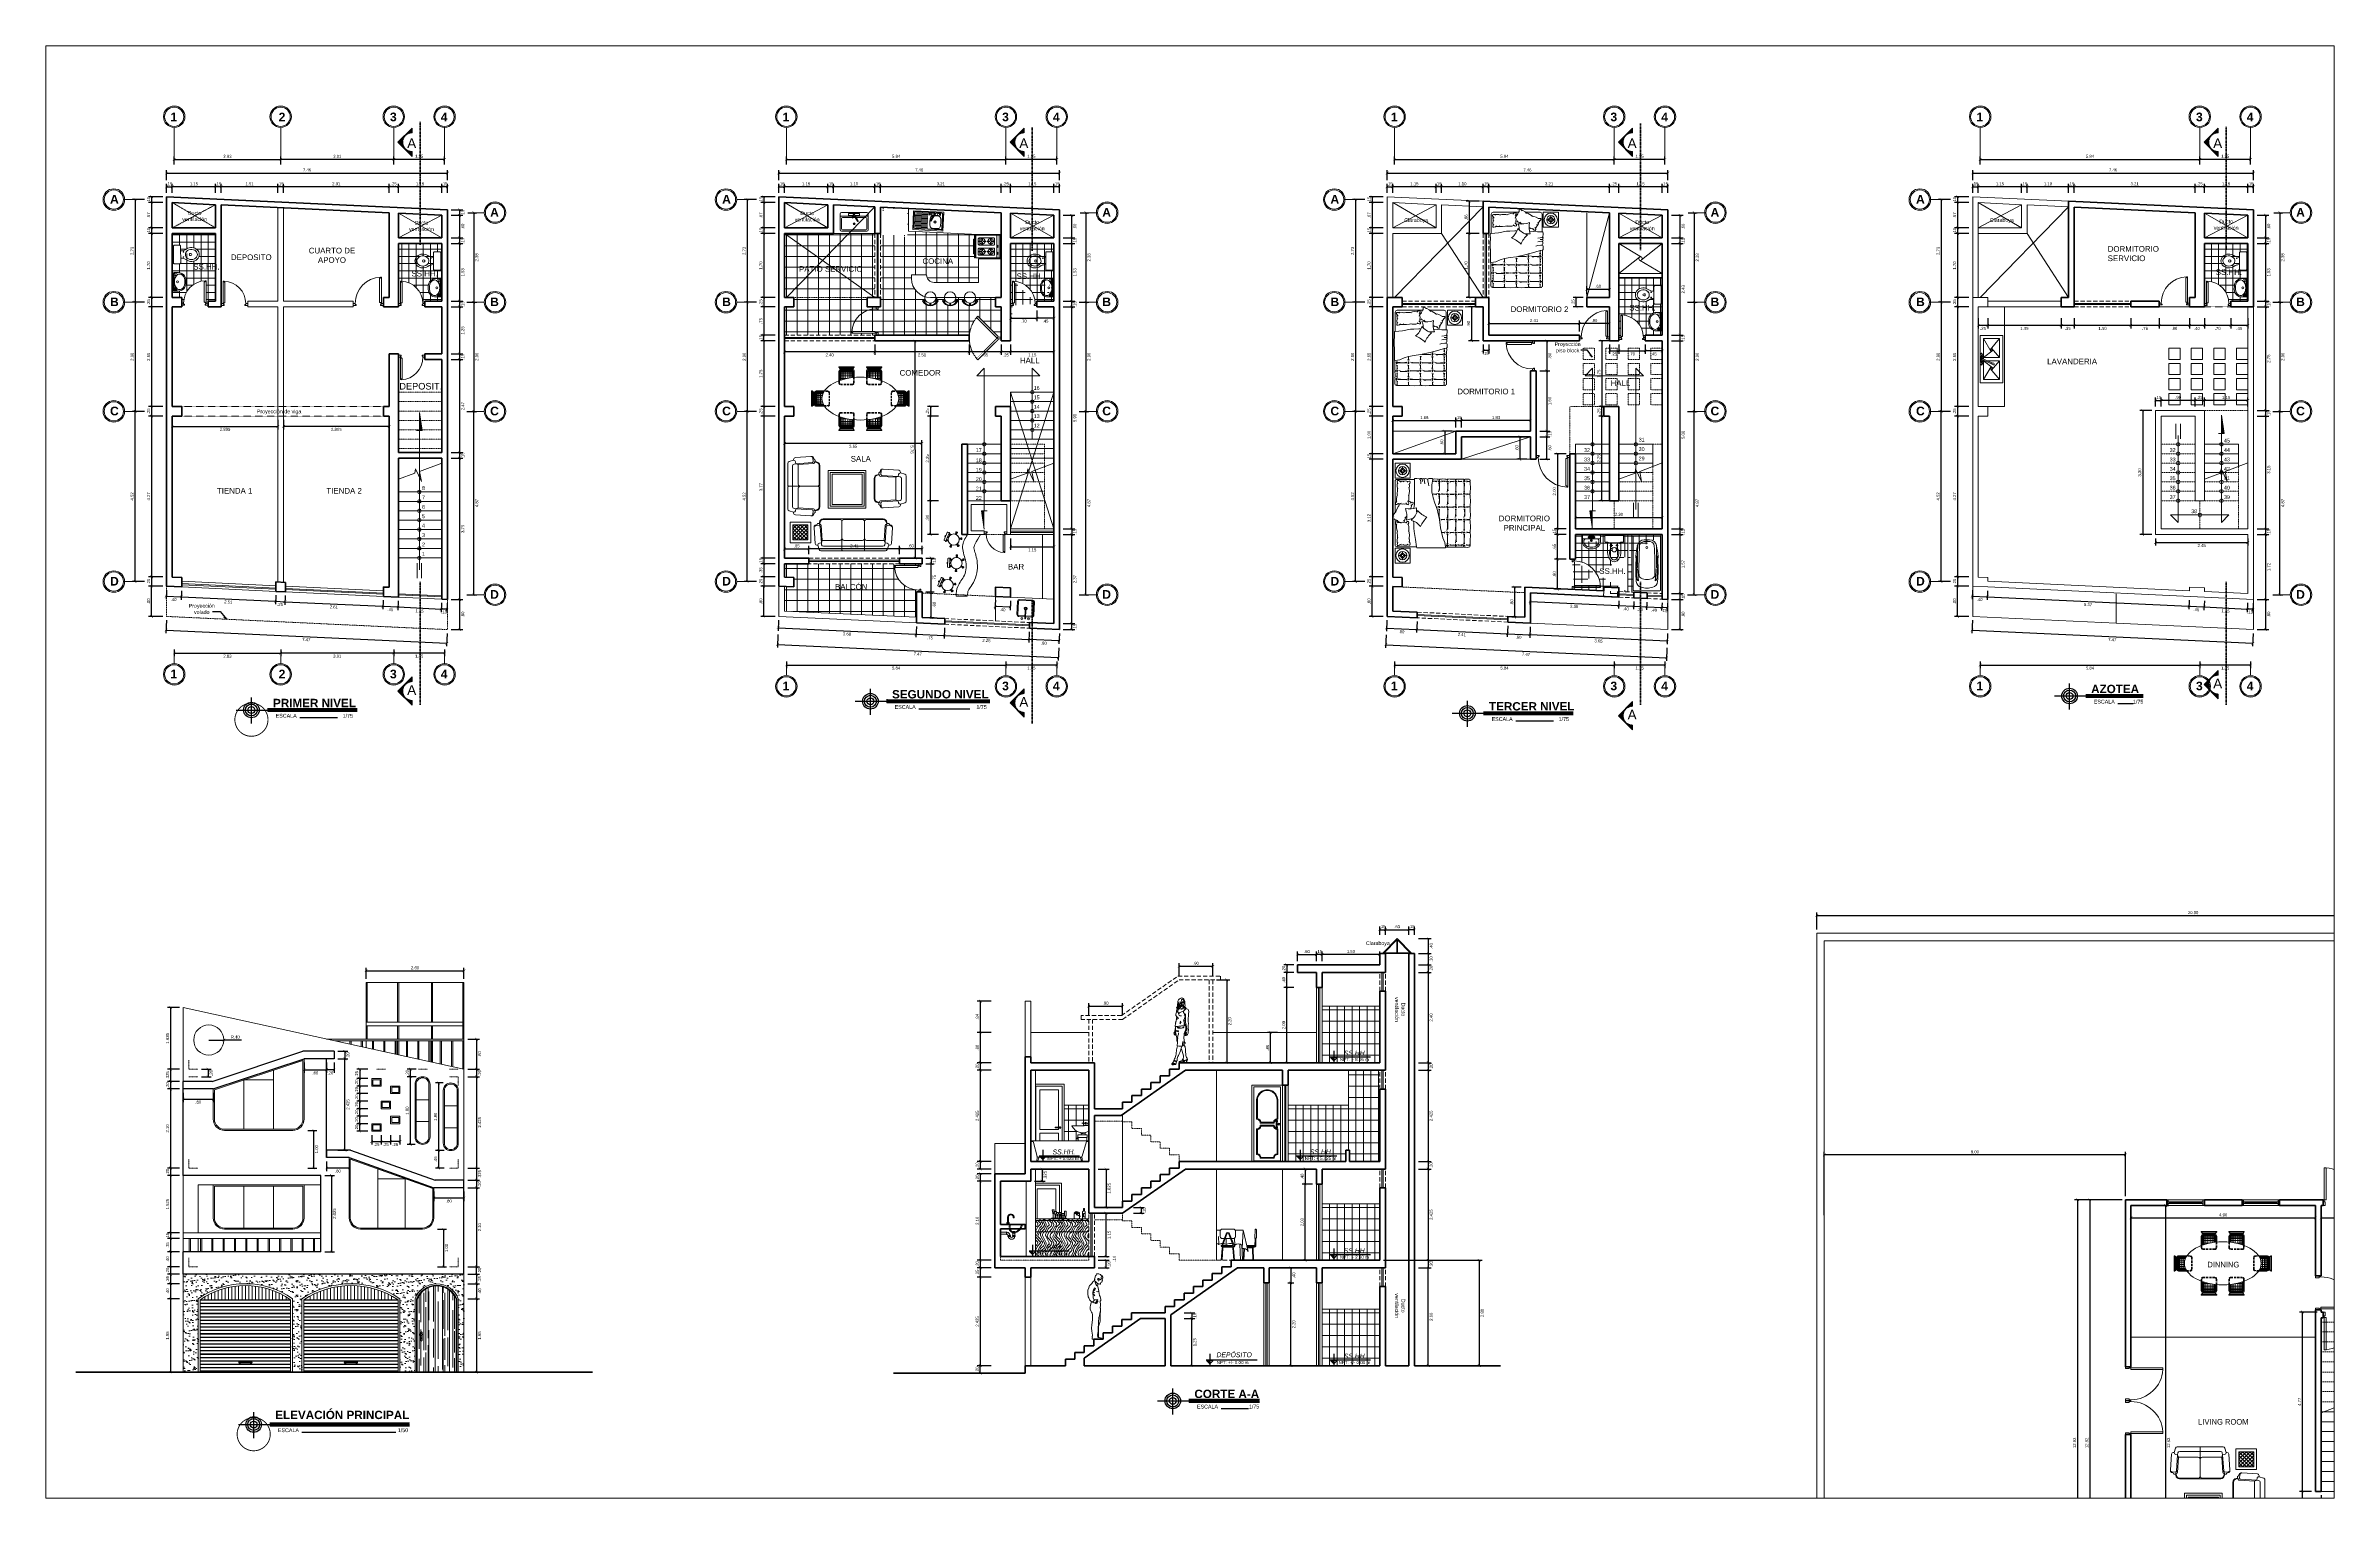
# Paper-space layout 'Layout2' of a CAD drawing. Header units: millimetres. Extents: x 40 to 364, y 26 to 231.
# The model-space entities are those that its viewports show. They can reach past a viewport. Long polylines and large blocks are cut down to what shows.
import ezdxf

# ---------------------------------------------------------------- set-up
doc = ezdxf.new("R2010")
doc.units = ezdxf.units.MM
doc.header["$PDMODE"] = 32
for name, pattern in [('2PAV$0$DASHDOT', [1, 0.5, -0.25, 0, -0.25]), ('HIDDEN', [0.375, 0.25, -0.125]), ('HIDDEN2', [4.7625, 3.175, -1.5875]), ('LÍNEAS_OCULTAS', [0.375, 0.25, -0.125])]:
    doc.linetypes.add(name, pattern=pattern)
doc.layers.get('0').update_dxf_attribs({"lineweight": 0})
doc.layers.get('Defpoints').update_dxf_attribs({"lineweight": 0})
for name, color, linetype, lineweight in [('253', 253, 'Continuous', 0), ('A-Dims', 22, 'Continuous', 0), ('A-Door', 40, 'Continuous', 0), ('A-Floor level obj', 245, 'Continuous', 0), ('A-Furniture', 65, 'Continuous', 0), ('A-Hatch', 57, 'Continuous', 0), ('A-Kitchen', 44, 'Continuous', 0), ('A-Section', 178, '2PAV$0$DASHDOT', 40), ('A-Stair', 53, 'Continuous', 0), ('A-Text', 30, 'Continuous', 30), ('A-Wall', 153, 'Continuous', 40), ('A-Window', 6, 'Continuous', 0), ('A-Window Glass', 111, 'Continuous', 0), ('ARQ-PORTAS', 124, 'Continuous', 0), ('escalera', 252, 'Continuous', 0), ('l3', 30, 'Continuous', 30), ('linea fachada', 181, 'Continuous', 40), ('mobiliario', 4, 'Continuous', 0), ('muros bajos', 223, 'HIDDEN2', 18), ('P-SANIT', 43, 'Continuous', 0), ('piso', 10, 'Continuous', 0), ('proyecciones', 33, 'HIDDEN2', 0), ('PROYECCIONES010', 8, 'LÍNEAS_OCULTAS', 0), ('puertas', 40, 'Continuous', 0), ('puertas y vent', 2, 'Continuous', 0), ('SANITARIOS', 2, 'Continuous', 0), ('SS.HH', 140, 'Continuous', 0), ('TEXTO', 7, 'Continuous', 0)]:
    doc.layers.add(name, color=color, linetype=linetype, lineweight=lineweight)
doc.styles.add('ejes', font='swissel.ttf')
doc.styles.add('FITO', font='ARIAL.TTF')
doc.styles.add('TEX', font='swissk.ttf', dxfattribs={"height": 0.2})
doc.dimstyles.new('DIM50', dxfattribs={"dimtxt": 0.08, "dimasz": 0.07, "dimexe": 0.08, "dimexo": 0.1, "dimgap": 0.04, "dimtad": 2, "dimzin": 4, "dimdsep": 46, "dimtxsty": 'ejes', "dimblk": 'ARCHTICK', "dimcen": 0.05, "dimadec": 0, "dimazin": 0, "dimtfac": 1, "dimtix": 1, "dimtmove": 0, "dimatfit": 3, "dimfxl": 0.08, "dimarcsym": 0})
pattern_1 = [(90, (-4.9426, 0), (-0.28575, 6e-17), []), (180, (-4.9426, 0), (-6e-17, -0.28575), [])]
pattern_2 = [(90, (0, 0), (-0.1905, 4e-17), []), (180, (0, 0), (-4e-17, -0.1905), [])]
pattern_3 = [(90, (-8.8765, 0), (-0.1905, 4e-17), []), (180, (-8.8765, 0), (-4e-17, -0.1905), [])]
pattern_4 = [(90, (-73.4357, -51.55705), (-0.5, 0.5), [0.025, -0.475]), (90, (-73.4857, -51.90705), (-0.5, 0.5), [0.05, -0.45]), (90, (-73.5107, -51.58205), (-0.5, 0.5), [0.025, -0.475]), (90, (-73.5607, -51.88205), (-0.5, 0.5), [0.025, -0.475]), (90, (-73.5857, -51.58205), (-0.5, 0.5), [0.025, -0.475]), (90, (-73.6107, -51.85705), (-0.5, 0.5), [0.025, -0.475]), (90, (-73.6357, -51.58205), (-0.5, 0.5), [0.025, -0.475]), (90, (-73.6857, -51.85705), (-0.5, 0.5), [0.025, -0.275, 0.025, -0.175]), (90, (-73.7357, -51.85705), (-0.5, 0.5), [0.05, -0.25, 0.025, -0.175]), (90, (-73.8107, -51.88205), (-0.5, 0.5), [0.025, -0.075, 0.025, -0.2, 0.025, -0.15]), (90, (-73.8607, -51.90705), (-0.5, 0.5), [0.025, -0.1, 0.05, -0.325]), (90, (-73.8857, -51.58205), (-0.5, 0.5), [0.025, -0.475]), (90, (-73.9107, -51.90705), (-0.5, 0.5), [0.025, -0.125, 0.025, -0.325]), (135, (-73.4357, -51.95705), (-0.5, 9e-17), [0.0707105, -0.6363963]), (135, (-73.4357, -51.53205), (-0.5, 9e-17), [0.14142135, -0.5656854]), (135, (-73.6857, -51.53205), (-0.5, 9e-17), [0.035355, -0.6717518]), (135, (-73.7357, -51.95705), (-0.5, 9e-17), [0.106066, -0.6010408]), (135, (-73.7357, -51.53205), (-0.5, 9e-17), [0.1767767, -0.5303301]), (135, (-73.8107, -51.53205), (-0.5, 9e-17), [0.106066, -0.6010408]), (45, (-73.8607, -51.63205), (1e-16, 0.5), [0.035355, -0.6717518]), (45, (-73.4607, -51.80705), (1e-16, 0.5), [0.0707105, -0.6363963]), (45, (-73.6607, -51.78205), (1e-16, 0.5), [0.0707105, -0.6363963]), (45, (-73.5607, -51.63205), (1e-16, 0.5), [0.0707105, -0.6363963]), (45, (-73.7607, -51.65705), (1e-16, 0.5), [0.0707105, -0.6363963]), (45, (-73.8107, -51.63205), (1e-16, 0.5), [0.106066, -0.6010408]), (45, (-73.5107, -51.75705), (1e-16, 0.5), [0.106066, -0.6010408]), (45, (-73.5357, -51.68205), (1e-16, 0.5), [0.106066, -0.6010408]), (45, (-73.7107, -51.75705), (1e-16, 0.5), [0.106066, -0.6010408]), (45, (-73.7357, -51.70705), (1e-16, 0.5), [0.106066, -0.6010408]), (116.56505, (-73.53568, -51.93205), (-2e-10, 0.5), [0.0559017, -1.0621323]), (116.56505, (-73.51068, -51.55705), (-2e-10, 0.5), [0.2236068, -0.8944272]), (116.56505, (-73.58568, -51.55705), (-2e-10, 0.5), [0.2236068, -0.8944272]), (116.56505, (-73.63568, -51.55705), (-2e-10, 0.5), [0.223607, -0.335, 0.111805, -0.447622]), (116.56505, (-73.71068, -51.50705), (-2e-10, 0.5), [0.0559017, -1.0621323]), (116.56505, (-73.88568, -51.95705), (-2e-10, 0.5), [0.0559017, -1.0621323]), (116.56505, (-73.88568, -51.55705), (-2e-10, 0.5), [0.1118034, -1.0062306]), (63.43495, (-73.43568, -51.68205), (2e-10, 0.5), [0.1118034, -1.0062306]), (63.43495, (-73.56068, -51.85705), (2e-10, 0.5), [0.1118034, -1.0062306]), (63.43495, (-73.48568, -51.85705), (2e-10, 0.5), [0.0559017, -1.0621306]), (63.43495, (-73.61068, -51.83205), (2e-10, 0.5), [0.1677051, -0.9503289]), (63.43495, (-73.61068, -51.73205), (2e-10, 0.5), [0.1118034, -1.0062306]), (63.43495, (-73.63568, -51.68205), (2e-10, 0.5), [0.1118034, -1.0062306]), (63.43495, (-73.68568, -51.83205), (2e-10, 0.5), [0.0559017, -1.0621306]), (63.43495, (-73.73568, -51.80705), (2e-10, 0.5), [0.0559017, -1.0621306]), (63.43495, (-73.83568, -51.60705), (2e-10, 0.5), [0.0559017, -1.0621306]), (63.43495, (-73.66068, -51.63205), (2e-10, 0.5), [0.0559017, -1.0621306]), (63.43495, (-73.81068, -51.85705), (2e-10, 0.5), [0.1677051, -0.9503289]), (63.43495, (-73.86068, -51.88205), (2e-10, 0.5), [0.1118034, -1.0062306]), (63.43495, (-73.71068, -51.60705), (2e-10, 0.5), [0.0559, -0.5031, 0.0559, -0.503134]), (63.43495, (-73.81068, -51.75705), (2e-10, 0.5), [0.1118034, -1.0062306]), (63.43495, (-73.86068, -51.73205), (2e-10, 0.5), [0.1118034, -1.0062306]), (63.43495, (-73.91068, -51.88205), (2e-10, 0.5), [0.1118034, -1.0062306]), (63.43495, (-73.91068, -51.73205), (2e-10, 0.5), [0.1118034, -1.0062306])]

# ---------------------------------------------------------------- blocks, each defined once
blk = doc.blocks.new('0D02D')
at = {"layer": 'P-SANIT'}
blk.add_lwpolyline([(0, -0.225), (0, 0.225, -0.414214), (0.02, 0.245), (0.165, 0.245, -0.414214), (0.19, 0.22), (0.19, -0.22, -0.414214), (0.165, -0.245), (0.02, -0.245, -0.414214)], format="xyb", close=True, dxfattribs=at)
for centre in [(0.264, 0.07), (0.264, -0.07)]:
    blk.add_circle(centre, 0.0075, dxfattribs=at)
for centre, radius, start, end in [((0.194, 0.345), 0.25, 269.14599, 307.05921), ((0.457, 0), 0.0372, 134.72312, 225.27688), ((0.194, -0.345), 0.25, 52.94079, 90.85401)]:
    blk.add_arc(centre, radius, start, end, dxfattribs=at)
for centre, major_axis, ratio, start_param, end_param in [((0.474, 0), (0.21, 0), 0.880952, 4.03357, 8.5328), ((0.446, 0), (-0.0364, 0), 0.800032, 1.138877, 5.144308)]:
    blk.add_ellipse(centre, major_axis=major_axis, ratio=ratio, start_param=start_param, end_param=end_param, dxfattribs=at)
blk.add_open_spline([(0.634, 0), (0.634, 0.032), (0.62, 0.064), (0.56, 0.122), (0.502, 0.141), (0.395, 0.126), (0.348, 0.094), (0.307, 0.015), (0.31, -0.031), (0.363, -0.107), (0.418, -0.135), (0.531, -0.135), (0.585, -0.107), (0.627, -0.047), (0.634, -0.023), (0.634, 0)], degree=3, knots=[0, 0, 0, 0, 0.739089, 0.739089, 1.723657, 1.723657, 2.708224, 2.708224, 3.692791, 3.692791, 4.714314, 4.714314, 5.735837, 5.735837, 6.283185, 6.283185, 6.283185, 6.283185], dxfattribs=at)
blk = doc.blocks.new('0D42D')
at = {"layer": 'P-SANIT'}
blk.add_lwpolyline([(0, -0.235), (0, 0.235, -0.414214), (0.01, 0.245), (0.129, 0.245, -0.414214), (0.329, 0.045), (0.329, -0.045, -0.414214), (0.129, -0.245), (0.01, -0.245, -0.414214)], format="xyb", close=True, dxfattribs=at)
for points in [[(0.095, -0.23), (0.058, -0.23, -0.091972), (0.052, -0.229), (0.025, -0.218, -0.310416), (0.015, -0.204), (0.015, 0.204, -0.310416), (0.025, 0.218), (0.052, 0.229, -0.091972), (0.058, 0.23), (0.095, 0.23)], [(0.198, 0.2, 0.236842), (0.109, 0.193, 0.231608), (0.025, 0)], [(0.212, -0.193, -0.27968), (0.109, -0.193, -0.231608), (0.025, 0)], [(0.198, 0.2, -0.296459), (0.299, 0.045), (0.299, -0.045, -0.270992), (0.212, -0.193, -0.270992)]]:
    blk.add_lwpolyline(points, format="xyb", dxfattribs=at)
for points in [[(0.023, -0.183), (0.051, -0.154), (0.058, -0.161), (0.03, -0.19)], [(0.03, -0.19), (0.058, -0.161), (0.065, -0.168), (0.037, -0.197)], [(0.037, -0.197), (0.065, -0.168), (0.072, -0.175), (0.044, -0.204)], [(0.044, -0.204), (0.072, -0.175), (0.079, -0.183), (0.051, -0.211)], [(0.051, -0.211), (0.079, -0.183), (0.086, -0.19), (0.058, -0.218)], [(0.058, -0.218), (0.086, -0.19), (0.093, -0.197), (0.065, -0.225)]]:
    blk.add_lwpolyline(points, close=True, dxfattribs=at)
for centre, radius in [((0.055, 0.175), 0.01), ((0.105, 0), 0.025)]:
    blk.add_circle(centre, radius, dxfattribs=at)
blk = doc.blocks.new('P70')
at = {"ltscale": 0.75}
blk.add_lwpolyline([(0.05, 0.025), (0.05, 0.623), (0.075, 0.624), (0.075, 0.598), (0.1, 0.598), (0.1, 0.05), (0.075, 0.05, -0.414214)], format="xyb", close=True, dxfattribs=at)
blk.add_lwpolyline([(0, 0.025), (0.05, 0.025, 0.414214), (0.075, 0), (0.075, -0.025), (0, -0.025)], format="xyb", dxfattribs=at)
blk.add_lwpolyline([(0.7, 0.025), (0.65, 0.025), (0.65, 0), (0.625, 0), (0.625, -0.025), (0.7, -0.025)], dxfattribs=at)
at = {"color": 9, "ltscale": 0.75}
blk.add_arc((0.05, 0.025), 0.6, 0, 87.61198, dxfattribs=at)
at = {"flags": 3}
blk.add_attdef('COCO', (0, 0), '', height=0.1, dxfattribs=at)
blk = doc.blocks.new('P60')
at = {"ltscale": 0.75}
blk.add_lwpolyline([(0, 0.025), (0.05, 0.025, 0.414214), (0.075, 0), (0.075, -0.025), (0, -0.025)], format="xyb", dxfattribs=at)
blk.add_lwpolyline([(0.075, 0.05, -0.414214), (0.05, 0.025), (0.05, 0.522), (0.075, 0.524), (0.075, 0.497), (0.1, 0.497), (0.1, 0.05)], format="xyb", close=True, dxfattribs=at)
blk.add_lwpolyline([(0.6, 0.025), (0.55, 0.025), (0.55, 0), (0.525, 0), (0.525, -0.025), (0.6, -0.025)], dxfattribs=at)
at = {"color": 9, "ltscale": 0.75}
blk.add_arc((0.05, 0.025), 0.5, 0, 87.13402, dxfattribs=at)
at = {"flags": 3}
blk.add_attdef('COCO', (0, 0), '', height=0.1, dxfattribs=at)
blk = doc.blocks.new('A$C66470BD4')
at = {"layer": 'A-Kitchen'}
for p, q in [((0, 0.138), (0, 0.538)), ((0.025, 0.138), (0.025, 0.538)), ((0.05, 0.588), (0.45, 0.588)), ((0.05, 0.563), (0.45, 0.563)), ((0.24, 0.113), (0.05, 0.113)), ((0.24, 0.088), (0.05, 0.088)), ((0.24, 0.032), (0.24, 0.289)), ((0.26, 0.032), (0.26, 0.289)), ((0.45, 0.113), (0.26, 0.113)), ((0.45, 0.088), (0.26, 0.088)), ((0.475, 0.538), (0.475, 0.138)), ((0.5, 0.538), (0.5, 0.138))]:
    blk.add_line(p, q, dxfattribs=at)
for points in [[(0.24, 0.289, -1), (0.26, 0.289)], [(0.24, 0.032, 1), (0.26, 0.032)]]:
    blk.add_lwpolyline(points, format="xyb", dxfattribs=at)
for centre, radius in [((0.152, 0.027), 0.0266), ((0.25, 0.33), 0.0233), ((0.348, 0.027), 0.0266)]:
    blk.add_circle(centre, radius, dxfattribs=at)
for centre, radius, start, end in [((0.05, 0.538), 0.05, 90, 180), ((0.05, 0.138), 0.05, 180, 270), ((0.05, 0.538), 0.025, 90, 180), ((0.05, 0.138), 0.025, 180, 270), ((0.25, 0.33), 0.0442, 282.71159, 256.55919), ((0.45, 0.538), 0.05, 0, 90), ((0.45, 0.538), 0.025, 0, 90), ((0.45, 0.138), 0.025, 270, 0), ((0.45, 0.138), 0.05, 270, 0)]:
    blk.add_arc(centre, radius, start, end, dxfattribs=at)
blk = doc.blocks.new('COMEDOR01')
at = {"layer": 'A-Furniture'}
for p, q in [((-356.893, -48.877), (-356.893, -49.137)), ((-356.893, -48.877), (-356.545, -48.877)), ((-356.873, -48.867), (-356.873, -49.13)), ((-356.869, -48.867), (-356.569, -48.867)), ((-356.864, -48.851), (-356.864, -48.831)), ((-356.843, -48.867), (-356.843, -49.12)), ((-356.814, -48.851), (-356.814, -48.831)), ((-356.803, -48.867), (-356.803, -49.108)), ((-356.753, -48.867), (-356.753, -49.096)), ((-356.685, -48.867), (-356.685, -49.081)), ((-356.635, -48.867), (-356.635, -49.072)), ((-356.624, -48.851), (-356.624, -48.831)), ((-356.595, -48.867), (-356.595, -49.066)), ((-356.574, -48.851), (-356.574, -48.831)), ((-356.565, -48.867), (-356.565, -49.062)), ((-356.545, -48.877), (-356.545, -49.06)), ((-355.827, -48.877), (-356.175, -48.877)), ((-356.175, -48.877), (-356.175, -49.06)), ((-356.155, -48.867), (-356.155, -49.062)), ((-355.851, -48.867), (-356.151, -48.867)), ((-356.146, -48.851), (-356.146, -48.831)), ((-356.125, -48.867), (-356.125, -49.066)), ((-356.096, -48.851), (-356.096, -48.831)), ((-356.085, -48.867), (-356.085, -49.072)), ((-356.035, -48.867), (-356.035, -49.081)), ((-355.967, -48.867), (-355.967, -49.096)), ((-355.917, -48.867), (-355.917, -49.108)), ((-355.906, -48.851), (-355.906, -48.831)), ((-355.877, -48.867), (-355.877, -49.12)), ((-355.856, -48.851), (-355.856, -48.831)), ((-355.847, -48.867), (-355.847, -49.13)), ((-355.827, -48.877), (-355.827, -49.137)), ((-357.56, -49.465), (-357.58, -49.465)), ((-357.544, -49.457), (-357.322, -49.457)), ((-357.544, -49.461), (-357.544, -49.761)), ((-357.534, -49.437), (-357.311, -49.437)), ((-357.534, -49.437), (-357.534, -49.785)), ((-357.514, -49.427), (-357.514, -49.794)), ((-357.305, -49.427), (-357.51, -49.427)), ((-357.484, -49.427), (-357.484, -49.794)), ((-357.444, -49.427), (-357.444, -49.794)), ((-357.394, -49.427), (-357.394, -49.794)), ((-357.326, -49.427), (-357.326, -49.466)), ((-356.903, -48.897), (-356.536, -48.897)), ((-356.903, -49.14), (-356.903, -48.901)), ((-356.903, -48.927), (-356.535, -48.927)), ((-356.903, -48.967), (-356.535, -48.967)), ((-356.903, -49.017), (-356.535, -49.017)), ((-356.903, -49.084), (-356.702, -49.084)), ((-356.535, -48.901), (-356.535, -49.059)), ((-355.818, -48.897), (-356.185, -48.897)), ((-356.185, -48.901), (-356.185, -49.059)), ((-355.817, -48.927), (-356.185, -48.927)), ((-355.817, -48.967), (-356.185, -48.967)), ((-355.817, -49.017), (-356.185, -49.017)), ((-355.817, -49.084), (-356.018, -49.084)), ((-355.817, -49.14), (-355.817, -48.901)), ((-355.415, -49.427), (-355.21, -49.427)), ((-355.186, -49.437), (-355.409, -49.437)), ((-355.177, -49.457), (-355.399, -49.457)), ((-355.394, -49.427), (-355.394, -49.466)), ((-355.326, -49.427), (-355.326, -49.794)), ((-355.276, -49.427), (-355.276, -49.794)), ((-355.236, -49.427), (-355.236, -49.794)), ((-355.206, -49.427), (-355.206, -49.794)), ((-355.186, -49.437), (-355.186, -49.785)), ((-355.176, -49.461), (-355.176, -49.761)), ((-355.16, -49.465), (-355.14, -49.465)), ((-357.56, -49.515), (-357.58, -49.515)), ((-357.56, -49.706), (-357.58, -49.706)), ((-357.56, -49.756), (-357.58, -49.756)), ((-357.544, -49.487), (-357.335, -49.487)), ((-357.544, -49.527), (-357.349, -49.527)), ((-357.544, -49.577), (-357.36, -49.577)), ((-357.544, -49.644), (-357.358, -49.644)), ((-357.544, -49.694), (-357.349, -49.694)), ((-357.544, -49.734), (-357.335, -49.734)), ((-357.544, -49.764), (-357.322, -49.764)), ((-357.534, -49.784), (-357.311, -49.784)), ((-357.51, -49.794), (-357.305, -49.794)), ((-357.326, -49.755), (-357.326, -49.794)), ((-355.21, -49.794), (-355.415, -49.794)), ((-355.186, -49.784), (-355.409, -49.784)), ((-355.177, -49.764), (-355.399, -49.764)), ((-355.394, -49.755), (-355.394, -49.794)), ((-355.176, -49.487), (-355.385, -49.487)), ((-355.176, -49.734), (-355.385, -49.734)), ((-355.176, -49.527), (-355.371, -49.527)), ((-355.176, -49.694), (-355.371, -49.694)), ((-355.176, -49.644), (-355.362, -49.644)), ((-355.176, -49.577), (-355.36, -49.577)), ((-355.16, -49.515), (-355.14, -49.515)), ((-355.16, -49.706), (-355.14, -49.706)), ((-355.16, -49.756), (-355.14, -49.756)), ((-356.903, -50.081), (-356.903, -50.321)), ((-356.903, -50.137), (-356.702, -50.137)), ((-356.903, -50.204), (-356.535, -50.204)), ((-356.903, -50.254), (-356.535, -50.254)), ((-356.903, -50.294), (-356.535, -50.294)), ((-356.903, -50.324), (-356.536, -50.324)), ((-356.893, -50.345), (-356.893, -50.084)), ((-356.893, -50.344), (-356.545, -50.344)), ((-356.873, -50.354), (-356.873, -50.091)), ((-356.869, -50.354), (-356.569, -50.354)), ((-356.864, -50.371), (-356.864, -50.391)), ((-356.843, -50.354), (-356.843, -50.101)), ((-356.814, -50.371), (-356.814, -50.391)), ((-356.803, -50.354), (-356.803, -50.113)), ((-356.753, -50.354), (-356.753, -50.126)), ((-356.685, -50.354), (-356.685, -50.14)), ((-356.635, -50.354), (-356.635, -50.149)), ((-356.624, -50.371), (-356.624, -50.391)), ((-356.595, -50.354), (-356.595, -50.155)), ((-356.574, -50.371), (-356.574, -50.391)), ((-356.565, -50.354), (-356.565, -50.159)), ((-356.545, -50.345), (-356.545, -50.161)), ((-356.535, -50.321), (-356.535, -50.162)), ((-356.185, -50.321), (-356.185, -50.162)), ((-355.817, -50.204), (-356.185, -50.204)), ((-355.817, -50.254), (-356.185, -50.254)), ((-355.817, -50.294), (-356.185, -50.294)), ((-355.818, -50.324), (-356.185, -50.324)), ((-356.175, -50.345), (-356.175, -50.161)), ((-355.827, -50.344), (-356.175, -50.344)), ((-356.155, -50.354), (-356.155, -50.159)), ((-355.851, -50.354), (-356.151, -50.354)), ((-356.146, -50.371), (-356.146, -50.391)), ((-356.125, -50.354), (-356.125, -50.155)), ((-356.096, -50.371), (-356.096, -50.391)), ((-356.085, -50.354), (-356.085, -50.149)), ((-356.035, -50.354), (-356.035, -50.14)), ((-355.817, -50.137), (-356.018, -50.137)), ((-355.967, -50.354), (-355.967, -50.126)), ((-355.917, -50.354), (-355.917, -50.113)), ((-355.906, -50.371), (-355.906, -50.391)), ((-355.877, -50.354), (-355.877, -50.101)), ((-355.856, -50.371), (-355.856, -50.391)), ((-355.847, -50.354), (-355.847, -50.091)), ((-355.827, -50.345), (-355.827, -50.084)), ((-355.817, -50.081), (-355.817, -50.321))]:
    blk.add_line(p, q, dxfattribs=at)
at = {"layer": 'A-Furniture', "linetype": 'HIDDEN2', "ltscale": 0.5}
for p, q in [((-357.21, -49.427), (-357.305, -49.427)), ((-357.176, -49.761), (-357.176, -49.461)), ((-356.903, -49.201), (-356.903, -49.14)), ((-356.569, -49.234), (-356.869, -49.234)), ((-356.535, -49.059), (-356.535, -49.201)), ((-356.185, -49.059), (-356.185, -49.201)), ((-356.151, -49.234), (-355.851, -49.234)), ((-355.817, -49.201), (-355.817, -49.14)), ((-355.544, -49.761), (-355.544, -49.461)), ((-355.51, -49.427), (-355.415, -49.427)), ((-357.305, -49.794), (-357.21, -49.794)), ((-356.903, -50.021), (-356.903, -50.081)), ((-356.569, -49.987), (-356.869, -49.987)), ((-356.535, -50.162), (-356.535, -50.021)), ((-356.185, -50.162), (-356.185, -50.021)), ((-356.151, -49.987), (-355.851, -49.987)), ((-355.817, -50.021), (-355.817, -50.081)), ((-355.415, -49.794), (-355.51, -49.794))]:
    blk.add_line(p, q, dxfattribs=at)
at = {"layer": 'A-Furniture'}
for points in [[(-356.919, -48.801), (-356.519, -48.801), (-356.519, -48.781), (-356.919, -48.781)], [(-355.801, -48.801), (-356.201, -48.801), (-356.201, -48.781), (-355.801, -48.781)], [(-357.61, -49.411), (-357.61, -49.811), (-357.63, -49.811), (-357.63, -49.411)], [(-355.11, -49.411), (-355.11, -49.811), (-355.09, -49.811), (-355.09, -49.411)], [(-356.919, -50.421), (-356.519, -50.421), (-356.519, -50.441), (-356.919, -50.441)], [(-355.801, -50.421), (-356.201, -50.421), (-356.201, -50.441), (-355.801, -50.441)]]:
    blk.add_lwpolyline(points, close=True, dxfattribs=at)
for points in [[(-356.919, -49.146), (-356.919, -48.901, -0.414214), (-356.869, -48.851), (-356.569, -48.851, -0.414214), (-356.519, -48.901), (-356.519, -49.058)], [(-356.903, -48.801), (-356.903, -48.811, 0.414214), (-356.883, -48.831), (-356.555, -48.831, 0.414214), (-356.535, -48.811), (-356.535, -48.801)], [(-355.801, -49.146), (-355.801, -48.901, 0.414214), (-355.851, -48.851), (-356.151, -48.851, 0.414214), (-356.201, -48.901), (-356.201, -49.058)], [(-355.817, -48.801), (-355.817, -48.811, -0.414214), (-355.837, -48.831), (-356.165, -48.831, -0.414214), (-356.185, -48.811), (-356.185, -48.801)], [(-357.61, -49.427), (-357.6, -49.427, -0.414214), (-357.58, -49.447), (-357.58, -49.774, -0.414214), (-357.6, -49.794), (-357.61, -49.794)], [(-357.294, -49.411), (-357.51, -49.411, 0.414214), (-357.56, -49.461), (-357.56, -49.761, 0.414214), (-357.51, -49.811), (-357.294, -49.811)], [(-355.426, -49.411), (-355.21, -49.411, -0.414214), (-355.16, -49.461), (-355.16, -49.761, -0.414214), (-355.21, -49.811), (-355.426, -49.811)], [(-355.11, -49.427), (-355.12, -49.427, 0.414214), (-355.14, -49.447), (-355.14, -49.774, 0.414214), (-355.12, -49.794), (-355.11, -49.794)], [(-356.919, -50.075), (-356.919, -50.321, 0.414214), (-356.869, -50.371), (-356.569, -50.371, 0.414214), (-356.519, -50.321), (-356.519, -50.163)], [(-355.801, -50.075), (-355.801, -50.321, -0.414214), (-355.851, -50.371), (-356.151, -50.371, -0.414214), (-356.201, -50.321), (-356.201, -50.163)], [(-356.903, -50.421), (-356.903, -50.411, -0.414214), (-356.883, -50.391), (-356.555, -50.391, -0.414214), (-356.535, -50.411), (-356.535, -50.421)], [(-355.817, -50.421), (-355.817, -50.411, 0.414214), (-355.837, -50.391), (-356.165, -50.391, 0.414214), (-356.185, -50.411), (-356.185, -50.421)]]:
    blk.add_lwpolyline(points, format="xyb", dxfattribs=at)
at = {"layer": 'A-Furniture', "linetype": 'HIDDEN2', "ltscale": 0.5}
for points in [[(-357.294, -49.811), (-357.21, -49.811, 0.414214), (-357.16, -49.761), (-357.16, -49.461, 0.414214), (-357.21, -49.411), (-357.294, -49.411)], [(-356.519, -49.058), (-356.519, -49.201, -0.414214), (-356.569, -49.251), (-356.869, -49.251, -0.414214), (-356.919, -49.201), (-356.919, -49.146)], [(-356.201, -49.058), (-356.201, -49.201, 0.414214), (-356.151, -49.251), (-355.851, -49.251, 0.414214), (-355.801, -49.201), (-355.801, -49.146)], [(-355.426, -49.811), (-355.51, -49.811, -0.414214), (-355.56, -49.761), (-355.56, -49.461, -0.414214), (-355.51, -49.411), (-355.426, -49.411)], [(-356.519, -50.163), (-356.519, -50.021, 0.414214), (-356.569, -49.971), (-356.869, -49.971, 0.414214), (-356.919, -50.021), (-356.919, -50.075)], [(-356.201, -50.163), (-356.201, -50.021, -0.414214), (-356.151, -49.971), (-355.851, -49.971, -0.414214), (-355.801, -50.021), (-355.801, -50.075)]]:
    blk.add_lwpolyline(points, format="xyb", dxfattribs=at)
at = {"layer": 'A-Furniture'}
for centre, start, end in [((-356.869, -48.901), 90, 180), ((-356.569, -48.901), 0, 90), ((-356.151, -48.901), 90, 180), ((-355.851, -48.901), 0, 90), ((-357.51, -49.461), 90, 180), ((-355.21, -49.461), 0, 90), ((-357.51, -49.761), 180, 270), ((-355.21, -49.761), 270, 0), ((-356.869, -50.321), 180, 270), ((-356.569, -50.321), 270, 0), ((-356.151, -50.321), 180, 270), ((-355.851, -50.321), 270, 0)]:
    blk.add_arc(centre, 0.0337, start, end, dxfattribs=at)
at = {"layer": 'A-Furniture', "linetype": 'HIDDEN2', "ltscale": 0.5}
for centre, start, end in [((-357.21, -49.461), 0, 90), ((-356.869, -49.201), 180, 270), ((-356.569, -49.201), 270, 0), ((-356.151, -49.201), 180, 270), ((-355.851, -49.201), 270, 0), ((-355.51, -49.461), 90, 180), ((-357.21, -49.761), 270, 0), ((-356.869, -50.021), 90, 180), ((-356.569, -50.021), 0, 90), ((-356.151, -50.021), 90, 180), ((-355.851, -50.021), 0, 90), ((-355.51, -49.761), 180, 270)]:
    blk.add_arc(centre, 0.0337, start, end, dxfattribs=at)
at = {"layer": 'A-Furniture'}
blk.add_ellipse((-356.36, -49.611), major_axis=(-1, 0), ratio=0.56, dxfattribs=at)
blk = doc.blocks.new('P-bb-90')
blk.add_lwpolyline([(0, -0.025), (0.053, -0.025, 1.863325), (0.053, 0.025), (0, 0.025)], format="xyb")
at = {"color": 9, "linetype": 'HIDDEN'}
blk.add_lwpolyline([(0.13, 0.017), (0.695, 0.577), (0.657, 0.615), (0.094, 0.053, 1)], format="xyb", close=True, dxfattribs=at)
blk.add_lwpolyline([(0.655, -0.615), (0.094, -0.053, -1), (0.13, -0.017), (0.694, -0.577)], format="xyb", close=True)
blk.add_arc((-0.004, 0.001), 0.904, 320.33221, 39.4691, dxfattribs=at)
blk = doc.blocks.new('Fregadero derecho')
for p, q in [((1.12, -0.5), (1.12, 0)), ((1.12, 0), (1.92, 0)), ((1.92, 0), (1.92, -0.5)), ((1.92, -0.5), (1.12, -0.5)), ((1.135, -0.432), (1.135, -0.058)), ((1.145, -0.432), (1.145, -0.058)), ((1.508, -0.076), (1.17, -0.076)), ((1.508, -0.1), (1.17, -0.1)), ((1.508, -0.124), (1.17, -0.124)), ((1.508, -0.149), (1.17, -0.149)), ((1.508, -0.173), (1.17, -0.173)), ((1.508, -0.197), (1.17, -0.197)), ((1.508, -0.221), (1.17, -0.221)), ((1.508, -0.245), (1.17, -0.245)), ((1.508, -0.269), (1.17, -0.269)), ((1.508, -0.293), (1.17, -0.293)), ((1.508, -0.317), (1.17, -0.317)), ((1.508, -0.341), (1.17, -0.341)), ((1.508, -0.366), (1.17, -0.366)), ((1.508, -0.39), (1.17, -0.39)), ((1.508, -0.414), (1.17, -0.414)), ((1.175, -0.018), (1.865, -0.018)), ((1.175, -0.028), (1.865, -0.028)), ((1.175, -0.462), (1.865, -0.462)), ((1.175, -0.472), (1.865, -0.472)), ((1.508, -0.438), (1.198, -0.438)), ((1.508, -0.052), (1.21, -0.052)), ((1.562, -0.058), (1.548, -0.058)), ((1.548, -0.058), (1.548, -0.07)), ((1.548, -0.07), (1.562, -0.07)), ((1.574, -0.231), (1.667, -0.07)), ((1.689, -0.082), (1.596, -0.243)), ((1.809, -0.058), (1.823, -0.058)), ((1.823, -0.07), (1.809, -0.07)), ((1.823, -0.058), (1.823, -0.07)), ((1.895, -0.058), (1.895, -0.432)), ((1.905, -0.058), (1.905, -0.432))]:
    blk.add_line(p, q)
blk.add_lwpolyline([(1.685, -0.089), (1.835, -0.089), (1.835, -0.039), (1.535, -0.039), (1.535, -0.089), (1.656, -0.089)])
for centre, radius in [((1.585, -0.064), 0.025), ((1.685, -0.064), 0.0187), ((1.703, -0.273), 0.0323), ((1.703, -0.273), 0.0234), ((1.785, -0.064), 0.025)]:
    blk.add_circle(centre, radius)
for centre, radius, start, end in [((1.175, -0.058), 0.04, 90, 180), ((1.175, -0.432), 0.04, 180, 270), ((1.175, -0.058), 0.03, 90, 180), ((1.175, -0.432), 0.03, 180, 270), ((2.202, -0.275), 0.637, 169.61876, 180), ((2.202, -0.275), 0.637, 180, 190.38124), ((1.585, -0.237), 0.0125, 150, 330), ((1.638, -0.172), 0.0638, 97.23, 169.61876), ((1.638, -0.378), 0.0638, 190.38124, 262.77), ((1.71, -0.741), 0.637, 95.7272, 97.23), ((1.71, 0.191), 0.637, 262.77, 270), ((1.71, -0.741), 0.637, 90, 93.00475), ((1.71, -0.741), 0.637, 82.77, 90), ((1.71, 0.191), 0.637, 270, 277.23), ((1.782, -0.172), 0.0638, 10.38124, 82.77), ((1.782, -0.378), 0.0638, 277.23, 349.61876), ((1.218, -0.275), 0.637, 0, 10.38124), ((1.218, -0.275), 0.637, 349.61876, 0), ((1.865, -0.058), 0.04, 0, 90), ((1.865, -0.058), 0.03, 0, 90), ((1.865, -0.432), 0.03, 270, 0), ((1.865, -0.432), 0.04, 270, 0)]:
    blk.add_arc(centre, radius, start, end)
blk = doc.blocks.new('A$C0D2A0BB6')
at = {"layer": 'A-Kitchen'}
for p, q in [((0.1, 1.784), (0, 1.784)), ((0, 1.784), (0, 1.384)), ((0, 1.384), (0, 1.384)), ((0.6, 1.284), (0.6, 0)), ((0.663, 1.42), (0.697, 1.459)), ((0.673, 1.47), (0.691, 1.49)), ((0.685, 1.407), (0.718, 1.445)), ((0.75, 1.296), (0.8, 1.296)), ((0.75, 1.284), (0.8, 1.284)), ((0.75, 1.271), (0.8, 1.271)), ((0.2, 1.184), (0.2, 0)), ((0.663, 1.148), (0.697, 1.109)), ((0.663, 0.894), (0.697, 0.932)), ((0.663, 0.621), (0.697, 0.583)), ((0.673, 1.098), (0.691, 1.078)), ((0.673, 0.944), (0.691, 0.963)), ((0.685, 1.161), (0.718, 1.123)), ((0.685, 0.881), (0.718, 0.919)), ((0.685, 0.634), (0.718, 0.596)), ((0.75, 0.77), (0.8, 0.77)), ((0.75, 0.758), (0.8, 0.758)), ((0.75, 0.745), (0.8, 0.745)), ((0.663, 0.367), (0.697, 0.406)), ((0.663, 0.095), (0.697, 0.056)), ((0.673, 0.571), (0.691, 0.552)), ((0.673, 0.417), (0.691, 0.437)), ((0.673, 0.045), (0.691, 0.025)), ((0.685, 0.355), (0.718, 0.392)), ((0.685, 0.108), (0.718, 0.07)), ((0.75, 0.244), (0.8, 0.244)), ((0.75, 0.231), (0.8, 0.231)), ((0.75, 0.219), (0.8, 0.219))]:
    blk.add_line(p, q, dxfattribs=at)
for centre, radius, start, end in [((0, 1.184), 0.2, 360, 90), ((0.1, 1.284), 0.5, 360, 90), ((0.6, 1.284), 0.15, 90, 270), ((0.6, 1.284), 0.15, 261.37307, 98.62693), ((0.6, 1.284), 0.2, 291.55879, 68.44121), ((0.6, 1.284), 0.225, 293.82029, 66.17971), ((0.6, 0.758), 0.15, 90, 270), ((0.6, 0.758), 0.15, 261.37307, 98.62693), ((0.6, 0.758), 0.2, 291.55879, 68.44121), ((0.6, 0.758), 0.225, 293.82029, 66.17971), ((0.6, 0.231), 0.15, 90, 270), ((0.6, 0.231), 0.15, 261.37307, 98.62693), ((0.6, 0.231), 0.2, 291.55879, 68.44121), ((0.6, 0.231), 0.225, 293.82029, 66.17971)]:
    blk.add_arc(centre, radius, start, end, dxfattribs=at)
blk = doc.blocks.new('A$C01DE3050')
at = {"layer": 'A-Kitchen'}
for p, q in [((0.6, 0.655), (0, 0.655)), ((0, 0.655), (0, 0)), ((0.03, 0.655), (0.03, 0.673)), ((0.107, 0.72), (0.493, 0.72)), ((0.107, 0.697), (0.107, 0.72)), ((0.493, 0.697), (0.493, 0.72)), ((0.57, 0.655), (0.57, 0.673)), ((0.6, 0), (0.6, 0.655)), ((0, 0.099), (0.6, 0.099)), ((0, 0.041), (0.6, 0.041)), ((0, 0), (0.6, 0)), ((0.069, 0.497), (0.141, 0.497)), ((0.069, 0.482), (0.141, 0.482)), ((0.069, 0.271), (0.141, 0.271)), ((0.069, 0.256), (0.141, 0.256)), ((0.155, 0.582), (0.17, 0.582)), ((0.155, 0.582), (0.155, 0.511)), ((0.155, 0.468), (0.155, 0.394)), ((0.155, 0.394), (0.17, 0.394)), ((0.155, 0.359), (0.17, 0.359)), ((0.155, 0.284), (0.155, 0.359)), ((0.155, 0.17), (0.155, 0.242)), ((0.155, 0.17), (0.17, 0.17)), ((0.17, 0.582), (0.17, 0.511)), ((0.17, 0.468), (0.17, 0.394)), ((0.17, 0.284), (0.17, 0.359)), ((0.17, 0.17), (0.17, 0.242)), ((0.183, 0.497), (0.258, 0.497)), ((0.183, 0.482), (0.258, 0.482)), ((0.183, 0.271), (0.258, 0.271)), ((0.183, 0.256), (0.258, 0.256)), ((0.417, 0.497), (0.342, 0.497)), ((0.417, 0.482), (0.342, 0.482)), ((0.417, 0.271), (0.342, 0.271)), ((0.417, 0.256), (0.342, 0.256)), ((0.43, 0.582), (0.43, 0.511)), ((0.445, 0.582), (0.43, 0.582)), ((0.43, 0.468), (0.43, 0.394)), ((0.445, 0.394), (0.43, 0.394)), ((0.43, 0.284), (0.43, 0.359)), ((0.445, 0.359), (0.43, 0.359)), ((0.43, 0.17), (0.43, 0.242)), ((0.445, 0.17), (0.43, 0.17)), ((0.445, 0.582), (0.445, 0.511)), ((0.445, 0.468), (0.445, 0.394)), ((0.445, 0.284), (0.445, 0.359)), ((0.445, 0.17), (0.445, 0.242)), ((0.531, 0.497), (0.459, 0.497)), ((0.531, 0.482), (0.459, 0.482)), ((0.531, 0.271), (0.459, 0.271)), ((0.531, 0.256), (0.459, 0.256))]:
    blk.add_line(p, q, dxfattribs=at)
blk.add_lwpolyline([(0, 0.673), (0.6, 0.673), (0.6, 0.697), (0, 0.697)], close=True, dxfattribs=at)
for points in [[(0.089, 0.593), (0.238, 0.593, -0.414214), (0.258, 0.573), (0.258, 0.179, -0.414214), (0.238, 0.159), (0.089, 0.159, -0.414214), (0.069, 0.179), (0.069, 0.573, -0.414214)], [(0.506, 0.593), (0.358, 0.593, 0.414214), (0.338, 0.573), (0.338, 0.179, 0.414214), (0.358, 0.159), (0.506, 0.159, 0.414214), (0.526, 0.179), (0.526, 0.573, 0.414214)]]:
    blk.add_lwpolyline(points, format="xyb", close=True, dxfattribs=at)
for centre, radius, start, end in [((0.162, 0.489), 0.0737, 95.83832, 174.16168), ((0.162, 0.489), 0.0737, 185.83832, 264.16168), ((0.162, 0.263), 0.0737, 95.83832, 174.16168), ((0.162, 0.263), 0.0737, 185.83832, 264.16168), ((0.162, 0.489), 0.0224, 160.44071, 199.55929), ((0.162, 0.263), 0.0224, 160.44071, 199.55929), ((0.162, 0.489), 0.0224, 70.44071, 109.55929), ((0.162, 0.489), 0.0224, 250.44071, 289.55929), ((0.162, 0.263), 0.0224, 70.44071, 109.55929), ((0.162, 0.263), 0.0224, 250.44071, 289.55929), ((0.162, 0.489), 0.0737, 5.83832, 84.16168), ((0.162, 0.489), 0.0737, 275.83832, 354.16168), ((0.162, 0.263), 0.0737, 5.83832, 84.16168), ((0.162, 0.263), 0.0737, 275.83832, 354.16168), ((0.162, 0.489), 0.0224, 340.44071, 19.55929), ((0.162, 0.263), 0.0224, 340.44071, 19.55929), ((0.438, 0.489), 0.0737, 95.83832, 174.16168), ((0.438, 0.489), 0.0737, 185.83832, 264.16168), ((0.438, 0.263), 0.0737, 95.83832, 174.16168), ((0.438, 0.263), 0.0737, 185.83832, 264.16168), ((0.438, 0.489), 0.0224, 160.44071, 199.55929), ((0.438, 0.263), 0.0224, 160.44071, 199.55929), ((0.438, 0.489), 0.0224, 70.44071, 109.55929), ((0.438, 0.489), 0.0224, 250.44071, 289.55929), ((0.438, 0.263), 0.0224, 70.44071, 109.55929), ((0.438, 0.263), 0.0224, 250.44071, 289.55929), ((0.438, 0.489), 0.0737, 5.83832, 84.16168), ((0.438, 0.489), 0.0737, 275.83832, 354.16168), ((0.438, 0.263), 0.0737, 5.83832, 84.16168), ((0.438, 0.263), 0.0737, 275.83832, 354.16168), ((0.438, 0.489), 0.0224, 340.44071, 19.55929), ((0.438, 0.263), 0.0224, 340.44071, 19.55929)]:
    blk.add_arc(centre, radius, start, end, dxfattribs=at)
for centre in [(0.115, 0.079), (0.306, 0.079)]:
    blk.add_ellipse(centre, major_axis=(0.0304, 0), ratio=0.249815, dxfattribs=at)
blk = doc.blocks.new('P80')
at = {"ltscale": 0.75}
blk.add_lwpolyline([(0.05, 0.025), (0.05, 0.723), (0.075, 0.725), (0.075, 0.698), (0.1, 0.698), (0.1, 0.05), (0.075, 0.05, -0.414214)], format="xyb", close=True, dxfattribs=at)
blk.add_lwpolyline([(0, 0.025), (0.05, 0.025, 0.414214), (0.075, 0), (0.075, -0.025), (0, -0.025)], format="xyb", dxfattribs=at)
blk.add_lwpolyline([(0.8, 0.025), (0.75, 0.025), (0.75, 0), (0.725, 0), (0.725, -0.025), (0.8, -0.025)], dxfattribs=at)
at = {"color": 9, "ltscale": 0.75}
blk.add_arc((0.05, 0.025), 0.7, 0, 87.9533, dxfattribs=at)
at = {"flags": 3}
blk.add_attdef('COCO', (0, 0), '', height=0.1, dxfattribs=at)
blk = doc.blocks.new('23')
at = {"layer": 'SS.HH'}
for p, q in [((-0.24, -0.096), (-0.015, -0.096)), ((-0.2, -0.136), (-0.2, -0.168)), ((-0.032, -0.048), (-0.099, -0.048)), ((-0.06, -0.009), (-0.06, -0.087)), ((-0.06, -0.02), (0.06, -0.02)), ((-0.06, -0.076), (-0.017, -0.076)), ((-0.012, -0.142), (-0.019, -0.048)), ((-0.017, -0.048), (0.015, -0.048)), ((-0.012, -0.048), (-0.012, -0.142)), ((0, -0.023), (0, -0.154)), ((0.019, -0.048), (0.012, -0.143)), ((0.012, -0.048), (0.012, -0.142)), ((0.015, -0.096), (0.24, -0.096)), ((0.017, -0.076), (0.06, -0.076)), ((0.032, -0.048), (0.099, -0.048)), ((0.06, -0.009), (0.06, -0.087)), ((0.2, -0.136), (0.2, -0.168))]:
    blk.add_line(p, q, dxfattribs=at)
blk.add_lwpolyline([(0.24, -0.016), (0.24, -0.168, -0.125475), (0.221, -0.243, -0.105882), (0.166, -0.308, -0.086404), (0.091, -0.346, -0.076345), (0, -0.36, -0.076345), (-0.091, -0.346, -0.086404), (-0.166, -0.308, -0.105882), (-0.221, -0.243, -0.125475), (-0.24, -0.168), (-0.24, -0.016, -0.414214), (-0.224, 0), (0.224, 0, -0.414214)], format="xyb", close=True, dxfattribs=at)
blk.add_lwpolyline([(-0.201, -0.168, 0.125475), (-0.187, -0.224, 0.105882), (-0.142, -0.276, 0.086404), (-0.08, -0.308, 0.076345), (-0.001, -0.32, 0.076345), (0.078, -0.308, 0.086404), (0.141, -0.276, 0.105882), (0.185, -0.224, 0.125475), (0.199, -0.168, 0.125475)], format="xyb", dxfattribs=at)
for centre, radius in [((-0.06, -0.048), 0.024), ((-0.06, -0.048), 0.0165), ((0, -0.048), 0.0106), ((0.06, -0.048), 0.024), ((0.06, -0.048), 0.0165)]:
    blk.add_circle(centre, radius, dxfattribs=at)
for centre, radius, start, end in [((-0.16, -0.136), 0.04, 90, 180), ((-0.06, -0.048), 0.0279, 90, 270), ((0, -0.141), 0.0238, 124.25764, 55.11831), ((0, -0.141), 0.02, 130.8111, 48.37072), ((0, -0.048), 0.0185, 0, 180), ((0, -0.142), 0.012, 176.85189, 3.14811), ((0.06, -0.048), 0.0279, 270, 90), ((0.16, -0.136), 0.04, 0, 90)]:
    blk.add_arc(centre, radius, start, end, dxfattribs=at)
blk = doc.blocks.new('21')
at = {"layer": 'SS.HH'}
for p, q in [((-0.445, 0.175), (-0.18, 0.175)), ((-0.306, 0.075), (-0.228, 0.075)), ((-0.267, 0.114), (-0.267, 0.037)), ((-0.445, -0.175), (-0.205, -0.175)), ((-0.299, -0.075), (-0.235, -0.075)), ((-0.267, -0.04), (-0.267, -0.104)), ((-0.205, -0.169), (-0.205, -0.214)), ((-0.205, -0.214), (-0.205, -0.17)), ((-0.205, -0.17), (-0.205, -0.214)), ((-0.205, -0.192), (-0.205, -0.214)), ((-0.205, -0.214), (-0.205, -0.192)), ((-0.205, -0.214), (-0.19, -0.214)), ((-0.19, -0.214), (-0.19, -0.169)), ((-0.19, -0.175), (-0.18, -0.175))]:
    blk.add_line(p, q, dxfattribs=at)
for points in [[(-0.445, -0.175, -0.0618), (-0.54, -0.163, -0.075071), (-0.616, -0.131, -0.107027), (-0.678, -0.072, -0.150548), (-0.7, 0, -0.150548), (-0.678, 0.073, -0.107027), (-0.616, 0.132, -0.075071), (-0.539, 0.164, -0.0618), (-0.445, 0.175, -0.0618)], [(-0.445, -0.125, -0.0618), (-0.527, -0.114, -0.075071), (-0.59, -0.088, -0.107027), (-0.637, -0.044, -0.150548), (-0.65, 0, -0.150548), (-0.637, 0.045, -0.107027), (-0.59, 0.089, -0.075071), (-0.527, 0.115, -0.0618), (-0.445, 0.125, -0.0618)]]:
    blk.add_lwpolyline(points, format="xyb", dxfattribs=at)
blk.add_lwpolyline([(-0.18, 0.17), (-0.2, 0.129), (-0.2, -0.129), (-0.18, -0.17), (-0.18, -0.23, 0.414214), (-0.16, -0.25), (-0.02, -0.25, 0.414214), (0, -0.23), (0, 0.23, 0.414214), (-0.02, 0.25), (-0.16, 0.25, 0.414214), (-0.18, 0.23)], format="xyb", close=True, dxfattribs=at)
for centre, radius in [((-0.381, 0.001), 0.0579), ((-0.267, 0.075), 0.0146), ((-0.267, -0.073), 0.0146)]:
    blk.add_circle(centre, radius, dxfattribs=at)
for centre, radius, start, end in [((-0.445, 0), 0.125, 269.96023, 89.96023), ((-0.198, -0.152), 0.0193, 90.08358, 322.36979)]:
    blk.add_arc(centre, radius, start, end, dxfattribs=at)
blk = doc.blocks.new('BC-P3')
for p, q in [((-0.352, 0), (0.352, 0)), ((-0.375, -1.477), (-0.375, -0.023)), ((-0.299, -0.646), (-0.304, -0.562)), ((-0.295, -0.615), (-0.289, -0.545)), ((-0.295, -0.615), (-0.29, -0.621)), ((-0.289, -0.545), (-0.288, -0.546)), ((-0.289, -0.622), (-0.278, -0.816)), ((-0.26, -0.847), (-0.285, -0.558)), ((-0.26, -0.25), (-0.26, -0.65)), ((0.26, -0.25), (0.26, -0.65)), ((0.26, -0.847), (0.285, -0.558)), ((0.289, -0.622), (0.278, -0.816)), ((0.289, -0.545), (0.288, -0.546)), ((0.295, -0.615), (0.289, -0.545)), ((0.295, -0.615), (0.29, -0.621)), ((0.299, -0.646), (0.304, -0.562)), ((0.375, -0.023), (0.375, -1.477)), ((-0.295, -0.835), (-0.28, -0.82)), ((-0.295, -0.885), (-0.295, -0.835)), ((-0.295, -0.885), (-0.261, -0.851)), ((0.295, -0.885), (0.261, -0.851)), ((0.295, -0.835), (0.28, -0.82)), ((0.295, -0.885), (0.295, -0.835)), ((0.352, -1.5), (-0.352, -1.5))]:
    blk.add_line(p, q)
blk.add_lwpolyline([(-0.026, -0.108, 0.338364), (-0.025, -0.109, 0.038384), (-0.018, -0.11, 0.0164), (-0.01, -0.111, 0.011665), (0.002, -0.111, 0.011665), (0.013, -0.111, 0.0164), (0.021, -0.11, 0.038384), (0.029, -0.109, 0.338364), (0.029, -0.108, 0.338364), (0.029, -0.107, 0.038384), (0.021, -0.106, 0.0164), (0.013, -0.105, 0.011665), (0.002, -0.105, 0.011665), (-0.01, -0.105, 0.0164), (-0.018, -0.106, 0.038384), (-0.025, -0.107, 0.338364)], format="xyb", close=True)
blk.add_circle((0, -0.31), 0.0275)
for centre, radius, start, end in [((-0.352, -0.023), 0.023, 90, 180), ((-0.205, -0.556), 0.1, 174.45872, 183.78321), ((2.677, -0.835), 2.995, 168.98385, 174.45872), ((-0.291, -0.622), 0.002, 5, 45.7989), ((-0.289, -0.548), 0.002, 12.28041, 69.25291), ((-0.384, -0.569), 0.1, 4.12515, 12.28041), ((-0.067, -0.301), 0.2, 92.12388, 168.98385), ((7.962, -0.768), 8.179, 176.46704, 179.17039), ((-0.082, -0.272), 0.12, 92.55385, 176.46704), ((0, -2.1), 1.95, 90, 92.55385), ((0, -2.1), 2, 90, 92.12388), ((0, -2.1), 2, 87.87612, 90), ((0, -2.1), 1.95, 87.44615, 90), ((0.067, -0.301), 0.2, 11.01615, 87.87612), ((0.082, -0.272), 0.12, 3.53296, 87.44615), ((-7.962, -0.768), 8.179, 0.82961, 3.53296), ((-2.677, -0.835), 2.995, 5.54128, 11.01615), ((0.384, -0.569), 0.1, 167.71959, 175.87485), ((0.289, -0.548), 0.002, 110.74709, 167.71959), ((0.291, -0.622), 0.002, 134.2011, 175), ((0.205, -0.556), 0.1, 356.21679, 5.54128), ((0.352, -0.023), 0.023, 0, 90), ((3.668, -0.903), 3.974, 176.4609, 184.94181), ((-0.389, -0.652), 0.09, 356.4609, 3.78321), ((-0.112, -1.23), 0.18, 184.94181, 254.47903), ((4.351, -0.851), 4.64, 180.34512, 183.62539), ((-0.284, -0.816), 0.006, 315, 3.25052), ((-0.18, -1.139), 0.1, 182.91722, 241.94627), ((-0.266, -0.847), 0.006, 315, 5), ((4.742, -0.654), 5.002, 179.95577, 181.46375), ((4.742, -0.654), 5.002, 182.73477, 186.58735), ((8.359, -0.88), 8.578, 178.46078, 181.23964), ((-0.117, -1.064), 0.1, 181.23964, 243.87909), ((0, -0.825), 0.366, 243.87909, 270), ((0, -0.825), 0.366, 270, 296.12091), ((0.117, -1.064), 0.1, 296.12091, 358.76036), ((0.112, -1.23), 0.18, 285.52097, 355.05819), ((-8.359, -0.88), 8.578, 358.76036, 1.53922), ((-4.742, -0.654), 5.002, 353.41265, 357.26523), ((0.18, -1.139), 0.1, 298.05373, 357.08278), ((-4.742, -0.654), 5.002, 358.53625, 0.04423), ((0.266, -0.847), 0.006, 175, 225), ((0.284, -0.816), 0.006, 176.74948, 225), ((-4.351, -0.851), 4.64, 356.37461, 359.65488), ((-3.668, -0.903), 3.974, 355.05819, 3.5391), ((0.389, -0.652), 0.09, 176.21679, 183.5391), ((-0.352, -1.477), 0.023, 180, 270), ((0, -0.825), 0.6, 254.47903, 270), ((0, -0.825), 0.6, 270, 285.52097), ((0.352, -1.477), 0.023, 270, 0)]:
    blk.add_arc(centre, radius, start, end)
blk = doc.blocks.new('cama king size')
at = {"layer": 'A-Furniture'}
for p, q in [((-1.337, 1.601), (-1.337, 2.001)), ((-1.337, 2.001), (-0.937, 2.001)), ((-0.937, 2.001), (-0.937, 1.601)), ((-0.904, 1.433), (-0.904, 1.951)), ((-0.854, 2.001), (-0.183, 2.001)), ((-0.199, 1.961), (-0.221, 1.923)), ((-0.188, 1.996), (-0.199, 1.961)), ((-0.163, 2.022), (-0.188, 1.996)), ((-0.098, 2.057), (-0.066, 2.048)), ((-0.098, 2.057), (-0.084, 2.035)), ((-0.066, 2.048), (-0.001, 2.01)), ((-0.001, 2.01), (0.036, 1.97)), ((0.007, 2.001), (0.835, 2.001)), ((0.885, 1.567), (0.885, 1.951)), ((1.317, 2.001), (0.917, 2.001)), ((0.917, 2.001), (0.917, 1.601)), ((1.317, 1.601), (1.317, 2.001)), ((-0.937, 1.601), (-1.337, 1.601)), ((-0.918, 1.433), (-0.904, 1.433)), ((-0.412, 1.5), (-0.278, 1.504)), ((-0.278, 1.504), (-0.221, 1.508)), ((-0.254, 1.765), (-0.254, 1.77)), ((-0.254, 1.693), (-0.254, 1.697)), ((-0.162, 1.577), (-0.156, 1.528)), ((0.235, 1.693), (0.235, 1.697)), ((0.306, 1.632), (0.309, 1.636)), ((0.835, 1.319), (0.768, 1.312)), ((0.88, 1.229), (0.773, 1.212)), ((0.83, 1.273), (0.89, 1.28)), ((0.886, 1.333), (0.835, 1.319)), ((0.902, 1.234), (0.88, 1.229)), ((0.885, 1.567), (0.885, 1.484)), ((0.885, 1.484), (0.896, 1.484)), ((0.903, 1.348), (0.886, 1.333)), ((0.89, 1.28), (0.904, 1.272)), ((0.911, 1.255), (0.902, 1.234)), ((0.904, 1.272), (0.911, 1.255)), ((0.917, 1.601), (1.317, 1.601)), ((-0.918, 0.62), (-0.918, 0.664)), ((-0.904, 0.663), (-0.918, 0.663)), ((0.767, 1.113), (0.716, 1.102)), ((0.849, 1.127), (0.767, 1.113)), ((0.885, 1.126), (0.849, 1.127)), ((0.902, 1.119), (0.885, 1.126)), ((0.885, 0.997), (0.896, 0.997)), ((0.896, 0.997), (0.896, 0.982)), ((0.896, 0.885), (0.896, 0.843)), ((0.896, 0.809), (0.896, 0.771)), ((0.896, 0.676), (0.896, 0.639)), ((0.909, 1.102), (0.902, 1.119)), ((-0.918, 0.544), (-0.918, 0.6)), ((-0.918, 0.401), (-0.918, 0.448)), ((-0.918, 0.352), (-0.918, 0.373)), ((-0.918, 0.192), (-0.918, 0.213)), ((-0.918, 0.125), (-0.918, 0.148)), ((-0.814, 0.001), (-0.849, 0.001)), ((-0.533, 0.001), (-0.554, 0.001)), ((-0.49, 0.001), (-0.517, 0.001)), ((-0.139, 0.001), (-0.161, 0.001)), ((0.15, 0.001), (0.1, 0.001)), ((0.194, 0.001), (0.181, 0.001)), ((0.469, 0.001), (0.437, 0.001)), ((0.469, 0.001), (0.493, 0.019)), ((0.528, 0.005), (0.515, 0.005)), ((0.809, 0.001), (0.776, 0.001)), ((0.841, 0.001), (0.846, 0.001)), ((0.896, 0.426), (0.896, 0.406)), ((0.896, 0.37), (0.896, 0.36)), ((0.896, 0.197), (0.896, 0.172)), ((0.896, 0.148), (0.896, 0.051))]:
    blk.add_line(p, q, dxfattribs=at)
at = {"layer": 'A-Furniture', "color": 8, "linetype": 'Continuous'}
for p, q in [((-1.137, 1.877), (-1.213, 1.801)), ((-1.137, 1.826), (-1.137, 1.911)), ((-1.061, 1.801), (-1.137, 1.877)), ((1.041, 1.801), (1.117, 1.877)), ((1.117, 1.826), (1.117, 1.911)), ((1.117, 1.877), (1.193, 1.801)), ((-1.247, 1.801), (-1.162, 1.801)), ((-1.213, 1.801), (-1.137, 1.725)), ((-1.137, 1.725), (-1.061, 1.801)), ((-1.137, 1.776), (-1.137, 1.691)), ((-1.112, 1.801), (-1.027, 1.801)), ((1.092, 1.801), (1.008, 1.801)), ((1.117, 1.725), (1.041, 1.801)), ((1.193, 1.801), (1.117, 1.725)), ((1.117, 1.776), (1.117, 1.691)), ((1.227, 1.801), (1.143, 1.801))]:
    blk.add_line(p, q, dxfattribs=at)
at = {"layer": 'A-Furniture'}
for points in [[(-0.815, 1.938), (-0.843, 1.942), (-0.868, 1.936), (-0.88, 1.925), (-0.873, 1.902), (-0.855, 1.875), (-0.831, 1.842)], [(-0.855, 1.875), (-0.864, 1.84), (-0.856, 1.804), (-0.857, 1.76)], [(-0.815, 1.938), (-0.783, 1.945), (-0.708, 1.944), (-0.656, 1.927)], [(-0.815, 1.938), (-0.792, 1.925)], [(-0.682, 1.936), (-0.622, 1.94), (-0.516, 1.941), (-0.483, 1.932)], [(-0.5, 1.937), (-0.45, 1.955), (-0.387, 1.964), (-0.317, 1.962)], [(-0.271, 1.914), (-0.259, 1.926), (-0.244, 1.951), (-0.242, 1.982), (-0.269, 1.986), (-0.303, 1.973), (-0.329, 1.953)], [(-0.274, 1.843), (-0.261, 1.87), (-0.256, 1.91), (-0.259, 1.926)], [(-0.255, 1.767), (-0.246, 1.816), (-0.254, 1.855), (-0.261, 1.87)], [(-0.196, 1.933), (-0.221, 1.923), (-0.244, 1.898), (-0.26, 1.865)], [(0.017, 1.99), (0.072, 1.965), (0.164, 1.914), (0.189, 1.89)], [(0.177, 1.902), (0.229, 1.893), (0.239, 1.889)], [(0.251, 1.914), (0.239, 1.926), (0.224, 1.951), (0.222, 1.982), (0.25, 1.986), (0.284, 1.973), (0.31, 1.953)], [(0.235, 1.767), (0.227, 1.816), (0.235, 1.855), (0.241, 1.87)], [(0.254, 1.843), (0.241, 1.87), (0.236, 1.91), (0.239, 1.926)], [(0.48, 1.937), (0.43, 1.955), (0.367, 1.964), (0.297, 1.962)], [(0.663, 1.936), (0.603, 1.94), (0.497, 1.941), (0.464, 1.932)], [(0.796, 1.938), (0.763, 1.945), (0.688, 1.944), (0.636, 1.927)], [(0.796, 1.938), (0.773, 1.925)], [(0.796, 1.938), (0.823, 1.942), (0.848, 1.936), (0.86, 1.925), (0.854, 1.902), (0.836, 1.875), (0.812, 1.842)], [(0.836, 1.875), (0.844, 1.84), (0.837, 1.804), (0.838, 1.76)], [(-0.918, 1.433), (-0.928, 1.426), (-0.931, 1.414), (-0.929, 1.308), (-0.934, 1.176), (-0.927, 0.888), (-0.929, 0.678), (-0.927, 0.664), (-0.918, 0.664)], [(-0.904, 1.433), (-0.712, 1.456), (-0.5, 1.496), (-0.412, 1.5)], [(-0.84, 1.782), (-0.857, 1.76), (-0.864, 1.727), (-0.862, 1.691), (-0.853, 1.661)], [(-0.836, 1.678), (-0.853, 1.661), (-0.862, 1.629), (-0.862, 1.604), (-0.833, 1.602), (-0.793, 1.61), (-0.764, 1.639)], [(-0.779, 1.624), (-0.739, 1.618), (-0.665, 1.625)], [(-0.698, 1.637), (-0.665, 1.625), (-0.606, 1.621), (-0.527, 1.628), (-0.476, 1.643)], [(-0.5, 1.636), (-0.452, 1.632), (-0.361, 1.634), (-0.298, 1.651)], [(-0.323, 1.665), (-0.298, 1.651), (-0.266, 1.636), (-0.234, 1.642), (-0.236, 1.678), (-0.265, 1.702), (-0.28, 1.708)], [(-0.255, 1.693), (-0.249, 1.743), (-0.255, 1.767)], [(-0.254, 1.765), (-0.24, 1.761), (-0.2, 1.772)], [(-0.22, 1.766), (-0.188, 1.742), (-0.12, 1.711)], [(-0.143, 1.738), (-0.12, 1.711), (-0.086, 1.689)], [(0.101, 1.595), (0.149, 1.57), (0.212, 1.554)], [(0.113, 1.499), (0.227, 1.487), (0.327, 1.484), (0.446, 1.484)], [(0.198, 1.579), (0.212, 1.554), (0.233, 1.525), (0.264, 1.514), (0.279, 1.547), (0.266, 1.582), (0.256, 1.595)], [(0.303, 1.665), (0.279, 1.651), (0.247, 1.636), (0.215, 1.642), (0.217, 1.678), (0.246, 1.702), (0.26, 1.708)], [(0.235, 1.693), (0.23, 1.743), (0.235, 1.767)], [(0.271, 1.57), (0.3, 1.61), (0.312, 1.652), (0.309, 1.674)], [(0.481, 1.636), (0.433, 1.632), (0.342, 1.634), (0.279, 1.651)], [(0.307, 1.634), (0.313, 1.642)], [(0.446, 1.484), (0.666, 1.487), (0.766, 1.484), (0.885, 1.484)], [(0.679, 1.637), (0.645, 1.625), (0.587, 1.621), (0.507, 1.628), (0.457, 1.643)], [(0.759, 1.624), (0.72, 1.618), (0.645, 1.625)], [(0.816, 1.678), (0.833, 1.661), (0.842, 1.629), (0.843, 1.604), (0.813, 1.602), (0.774, 1.61), (0.745, 1.639)], [(0.821, 1.782), (0.838, 1.76), (0.845, 1.727), (0.843, 1.691), (0.833, 1.661)], [(0.889, 1.231), (0.9, 1.222), (0.907, 1.197), (0.904, 1.166), (0.891, 1.142), (0.885, 1.126)], [(0.892, 1.338), (0.903, 1.333), (0.911, 1.321), (0.908, 1.295), (0.89, 1.28)], [(0.896, 1.484), (0.902, 1.482), (0.908, 1.475), (0.91, 1.443), (0.911, 1.422)], [(0.911, 1.422), (0.903, 1.348)], [(-0.918, 0.62), (-0.908, 0.61), (-0.918, 0.6)], [(-0.904, 0.663), (-0.786, 0.679), (-0.666, 0.735), (-0.519, 0.77), (-0.404, 0.797), (-0.182, 0.82), (0.093, 0.879), (0.254, 0.94), (0.398, 0.985), (0.446, 0.997)], [(0.446, 0.997), (0.549, 1.02), (0.742, 1.022), (0.885, 0.997)], [(0.896, 0.809), (0.881, 0.816), (0.868, 0.821), (0.888, 0.83), (0.896, 0.843)], [(0.896, 0.426), (0.895, 0.533), (0.898, 0.596), (0.888, 0.601), (0.875, 0.604), (0.888, 0.614), (0.896, 0.639)], [(0.896, 0.997), (0.902, 0.998), (0.906, 1.003), (0.91, 1.014), (0.909, 1.102)], [(0.896, 0.885), (0.9, 0.958), (0.896, 0.982)], [(0.896, 0.676), (0.898, 0.738), (0.896, 0.771)], [(-0.918, 0.125), (-0.919, 0.085), (-0.918, 0.051)], [(-0.918, 0.544), (-0.914, 0.488), (-0.918, 0.448)], [(-0.918, 0.401), (-0.905, 0.396), (-0.889, 0.386), (-0.908, 0.383), (-0.918, 0.373)], [(-0.918, 0.352), (-0.912, 0.304), (-0.912, 0.241), (-0.918, 0.213)], [(-0.918, 0.192), (-0.911, 0.181), (-0.896, 0.171), (-0.914, 0.164), (-0.918, 0.148)], [(-0.873, 0.003), (-0.863, 0.011), (-0.86, 0.019), (-0.857, 0.01), (-0.849, 0.001)], [(-0.814, 0.001), (-0.745, 0.004), (-0.59, -0.001), (-0.554, 0.001)], [(-0.49, 0.001), (-0.399, -0.004), (-0.207, 0.001), (-0.186, 0.013), (-0.178, 0.015), (-0.161, 0.001)], [(-0.139, 0.001), (-0.059, -0.003), (0.059, 0.003), (0.1, 0.001)], [(0.15, 0.001), (0.154, 0.014), (0.159, 0.015), (0.181, 0.001)], [(0.194, 0.001), (0.3, -0.003), (0.437, 0.001)], [(0.493, 0.019), (0.515, 0.005)], [(0.528, 0.005), (0.67, -0.003), (0.776, 0.001)], [(0.809, 0.001), (0.832, 0.019), (0.836, 0.02), (0.841, 0.001)], [(0.896, 0.37), (0.881, 0.38), (0.867, 0.387), (0.885, 0.392), (0.896, 0.406)], [(0.896, 0.148), (0.879, 0.155), (0.869, 0.159), (0.882, 0.171), (0.896, 0.172)], [(0.896, 0.197), (0.892, 0.272), (0.896, 0.36)]]:
    blk.add_lwpolyline(points, dxfattribs=at)
at = {"layer": 'A-Furniture', "color": 251}
for points in [[(-0.884, 0.616), (-0.875, 0.614), (-0.865, 0.618), (-0.854, 0.635)], [(-0.847, 0.615), (-0.857, 0.612), (-0.865, 0.617), (-0.875, 0.64)], [(-0.541, 0.616), (-0.532, 0.614), (-0.522, 0.618), (-0.511, 0.635)], [(-0.504, 0.615), (-0.514, 0.612), (-0.522, 0.617), (-0.532, 0.64)], [(-0.199, 0.616), (-0.19, 0.614), (-0.18, 0.618), (-0.169, 0.635)], [(-0.162, 0.615), (-0.172, 0.612), (-0.18, 0.617), (-0.19, 0.64)], [(0.134, 0.819), (0.143, 0.823), (0.15, 0.819), (0.154, 0.799)], [(0.137, 0.834), (0.145, 0.832), (0.156, 0.836), (0.166, 0.853)], [(0.137, 0.616), (0.145, 0.614), (0.156, 0.618), (0.166, 0.635)], [(0.171, 0.816), (0.159, 0.822), (0.15, 0.819), (0.143, 0.793)], [(0.173, 0.833), (0.163, 0.83), (0.155, 0.835), (0.145, 0.858)], [(0.173, 0.615), (0.163, 0.612), (0.155, 0.617), (0.145, 0.64)], [(0.474, 0.616), (0.483, 0.614), (0.493, 0.618), (0.504, 0.635)], [(0.476, 0.819), (0.484, 0.823), (0.492, 0.819), (0.496, 0.799)], [(0.478, 0.834), (0.487, 0.832), (0.497, 0.836), (0.508, 0.853)], [(0.511, 0.615), (0.501, 0.612), (0.493, 0.617), (0.483, 0.64)], [(0.513, 0.816), (0.501, 0.822), (0.492, 0.819), (0.485, 0.793)], [(0.515, 0.833), (0.505, 0.83), (0.497, 0.835), (0.487, 0.858)], [(0.814, 0.616), (0.822, 0.614), (0.833, 0.618), (0.843, 0.635)], [(0.816, 0.819), (0.824, 0.823), (0.832, 0.819), (0.835, 0.799)], [(0.818, 0.834), (0.826, 0.832), (0.837, 0.836), (0.848, 0.853)], [(0.85, 0.615), (0.84, 0.612), (0.832, 0.617), (0.822, 0.64)], [(0.852, 0.816), (0.841, 0.822), (0.832, 0.819), (0.825, 0.793)], [(0.855, 0.833), (0.844, 0.83), (0.836, 0.835), (0.826, 0.858)], [(-0.886, 0.602), (-0.878, 0.605), (-0.87, 0.601), (-0.867, 0.581)], [(-0.885, 0.163), (-0.877, 0.167), (-0.869, 0.163), (-0.866, 0.142)], [(-0.883, 0.178), (-0.874, 0.176), (-0.864, 0.18), (-0.853, 0.197)], [(-0.85, 0.599), (-0.861, 0.604), (-0.87, 0.601), (-0.877, 0.576)], [(-0.876, 0.383), (-0.868, 0.387), (-0.861, 0.383), (-0.857, 0.362)], [(-0.849, 0.16), (-0.86, 0.166), (-0.869, 0.163), (-0.876, 0.137)], [(-0.874, 0.398), (-0.866, 0.396), (-0.855, 0.4), (-0.845, 0.417)], [(-0.846, 0.177), (-0.857, 0.174), (-0.864, 0.179), (-0.874, 0.202)], [(-0.84, 0.38), (-0.852, 0.386), (-0.861, 0.383), (-0.868, 0.357)], [(-0.838, 0.397), (-0.848, 0.394), (-0.856, 0.399), (-0.866, 0.422)], [(-0.543, 0.602), (-0.535, 0.605), (-0.527, 0.601), (-0.524, 0.581)], [(-0.543, 0.383), (-0.535, 0.387), (-0.527, 0.383), (-0.524, 0.362)], [(-0.543, 0.163), (-0.535, 0.167), (-0.527, 0.163), (-0.524, 0.142)], [(-0.541, 0.398), (-0.532, 0.396), (-0.522, 0.4), (-0.511, 0.417)], [(-0.541, 0.178), (-0.532, 0.176), (-0.522, 0.18), (-0.511, 0.197)], [(-0.507, 0.599), (-0.518, 0.604), (-0.527, 0.601), (-0.534, 0.576)], [(-0.507, 0.38), (-0.518, 0.386), (-0.527, 0.383), (-0.534, 0.357)], [(-0.507, 0.16), (-0.518, 0.166), (-0.527, 0.163), (-0.534, 0.137)], [(-0.504, 0.397), (-0.514, 0.394), (-0.522, 0.399), (-0.532, 0.422)], [(-0.504, 0.177), (-0.514, 0.174), (-0.522, 0.179), (-0.532, 0.202)], [(-0.201, 0.602), (-0.193, 0.605), (-0.185, 0.601), (-0.182, 0.581)], [(-0.201, 0.384), (-0.193, 0.388), (-0.185, 0.384), (-0.182, 0.364)], [(-0.201, 0.153), (-0.193, 0.156), (-0.185, 0.153), (-0.182, 0.132)], [(-0.199, 0.399), (-0.19, 0.397), (-0.18, 0.401), (-0.169, 0.418)], [(-0.199, 0.168), (-0.19, 0.166), (-0.18, 0.169), (-0.169, 0.186)], [(-0.164, 0.599), (-0.176, 0.604), (-0.185, 0.601), (-0.192, 0.576)], [(-0.164, 0.381), (-0.176, 0.387), (-0.185, 0.384), (-0.192, 0.358)], [(-0.164, 0.15), (-0.176, 0.156), (-0.185, 0.153), (-0.192, 0.127)], [(-0.162, 0.398), (-0.172, 0.395), (-0.18, 0.4), (-0.19, 0.423)], [(-0.162, 0.167), (-0.172, 0.164), (-0.18, 0.169), (-0.19, 0.192)], [(0.134, 0.602), (0.143, 0.605), (0.15, 0.601), (0.154, 0.581)], [(0.134, 0.383), (0.143, 0.387), (0.15, 0.383), (0.154, 0.362)], [(0.134, 0.154), (0.143, 0.157), (0.15, 0.154), (0.154, 0.133)], [(0.137, 0.398), (0.145, 0.396), (0.156, 0.4), (0.166, 0.417)], [(0.137, 0.169), (0.145, 0.167), (0.156, 0.17), (0.166, 0.187)], [(0.171, 0.599), (0.159, 0.604), (0.15, 0.601), (0.143, 0.576)], [(0.171, 0.38), (0.159, 0.386), (0.15, 0.383), (0.143, 0.357)], [(0.171, 0.151), (0.159, 0.157), (0.15, 0.154), (0.143, 0.128)], [(0.173, 0.397), (0.163, 0.394), (0.155, 0.399), (0.145, 0.422)], [(0.173, 0.168), (0.163, 0.165), (0.155, 0.17), (0.145, 0.192)], [(0.472, 0.602), (0.48, 0.605), (0.488, 0.601), (0.491, 0.581)], [(0.477, 0.383), (0.485, 0.387), (0.493, 0.383), (0.496, 0.362)], [(0.479, 0.398), (0.488, 0.396), (0.498, 0.4), (0.509, 0.417)], [(0.508, 0.599), (0.497, 0.604), (0.488, 0.601), (0.481, 0.576)], [(0.482, 0.154), (0.49, 0.157), (0.498, 0.154), (0.501, 0.133)], [(0.484, 0.169), (0.492, 0.167), (0.503, 0.17), (0.513, 0.187)], [(0.513, 0.38), (0.502, 0.386), (0.493, 0.383), (0.486, 0.357)], [(0.516, 0.397), (0.505, 0.394), (0.498, 0.399), (0.488, 0.422)], [(0.518, 0.151), (0.506, 0.157), (0.498, 0.154), (0.49, 0.128)], [(0.521, 0.168), (0.51, 0.165), (0.502, 0.17), (0.492, 0.192)], [(0.811, 0.602), (0.82, 0.605), (0.827, 0.601), (0.831, 0.581)], [(0.816, 0.383), (0.825, 0.387), (0.832, 0.383), (0.836, 0.362)], [(0.819, 0.398), (0.827, 0.396), (0.838, 0.4), (0.848, 0.417)], [(0.848, 0.599), (0.836, 0.604), (0.827, 0.601), (0.82, 0.576)], [(0.821, 0.154), (0.829, 0.157), (0.837, 0.154), (0.84, 0.133)], [(0.823, 0.169), (0.832, 0.167), (0.842, 0.17), (0.853, 0.187)], [(0.853, 0.38), (0.841, 0.386), (0.832, 0.383), (0.825, 0.357)], [(0.855, 0.397), (0.845, 0.394), (0.837, 0.399), (0.827, 0.422)], [(0.857, 0.151), (0.846, 0.157), (0.837, 0.154), (0.83, 0.128)], [(0.86, 0.168), (0.85, 0.165), (0.842, 0.17), (0.832, 0.192)]]:
    blk.add_lwpolyline(points, dxfattribs=at)
at = {"layer": 'A-Furniture', "color": 8}
for centre in [(-1.137, 1.801), (1.117, 1.801)]:
    blk.add_circle(centre, 0.177, dxfattribs=at)
at = {"layer": 'A-Furniture', "color": 8, "linetype": 'Continuous'}
for centre in [(-1.137, 1.801), (1.117, 1.801)]:
    blk.add_circle(centre, 0.0253, dxfattribs=at)
at = {"layer": 'A-Furniture', "color": 8}
for centre, start, end in [((-1.137, 1.801), 270, 268.86487), ((1.117, 1.801), 271.13513, 270)]:
    blk.add_arc(centre, 0.11, start, end, dxfattribs=at)
at = {"layer": 'A-Furniture'}
for centre, radius, start, end in [((-0.854, 1.951), 0.05, 90, 180), ((0.835, 1.951), 0.05, 0, 90), ((-0.654, 1.698), 0.473, 307.59373, 344.59337), ((-0.765, 0.444), 0.965, 47.44943, 65.55794), ((0.241, 1.954), 0.582, 220.99561, 251.76201), ((-0.096, 2.27), 0.582, 260.07459, 290.84099), ((-0.63, 1.507), 0.473, 8.42319, 23.67235), ((0.436, 0.956), 0.584, 130.2682, 160.01509), ((0.075, 0.465), 0.965, 86.52842, 94.68904), ((0.685, 1.619), 0.584, 169.34718, 199.09407), ((-0.868, 0.051), 0.05, 180, 263.48359), ((0.846, 0.051), 0.05, 270, 0)]:
    blk.add_arc(centre, radius, start, end, dxfattribs=at)
at = {"layer": 'A-Furniture', "color": 251}
for centre, radius, start, end in [((-0.692, 1.404), 0.796, 259.73583, 279.33058), ((-0.714, -0.801), 1.409, 84.14087, 94.90213), ((-0.648, 0.741), 0.126, 330.00614, 12.31936), ((-0.312, 0.733), 0.21, 169.91882, 199.72929), ((-0.335, 1.042), 0.439, 252.22127, 283.75749), ((-0.326, 0.719), 0.147, 342.64426, 26.16029), ((-0.057, 0.727), 0.122, 152.75109, 201.51943), ((-0.037, -0.392), 1.219, 83.69956, 95.27125), ((-0.009, 1.292), 0.692, 258.98579, 280.01204), ((-0.018, 1.528), 0.702, 261.5862, 279.93753), ((0.005, 0.706), 0.147, 342.64426, 26.16029), ((0.005, 0.918), 0.147, 342.64426, 350.61497), ((0.274, 0.713), 0.122, 152.75109, 201.51943), ((0.274, 0.926), 0.122, 194.23978, 201.51943), ((0.34, 1.07), 0.471, 252.84266, 283.2782), ((0.348, 1.295), 0.471, 252.84266, 283.2782), ((0.366, -0.787), 1.609, 86.60598, 94.28486), ((0.371, 0.955), 0.126, 330.00614, 12.98914), ((0.35, 0.706), 0.147, 342.64426, 26.16029), ((0.707, 0.947), 0.21, 169.50688, 199.72929), ((0.619, 0.713), 0.122, 152.75109, 201.51943), ((0.682, 1.054), 0.456, 252.55269, 283.50188), ((0.689, 1.28), 0.456, 252.55269, 283.50188), ((0.708, -0.726), 1.548, 86.53925, 94.36912), ((0.71, 0.955), 0.126, 330.00614, 12.98914), ((0.689, 0.706), 0.147, 342.64426, 26.16029), ((1.046, 0.947), 0.21, 169.50688, 199.72929), ((0.958, 0.713), 0.122, 152.75109, 201.51943), ((-0.984, 0.292), 0.126, 330.00614, 18.99185), ((-0.984, 0.064), 0.126, 330.00614, 18.99185), ((-1.005, 0.482), 0.147, 342.64426, 26.16029), ((-0.736, 0.49), 0.122, 152.75109, 201.51943), ((-0.647, 0.284), 0.21, 163.98533, 199.72929), ((-0.647, 0.056), 0.21, 163.98533, 194.58059), ((-0.687, 0.958), 0.796, 259.73583, 279.33058), ((-0.709, -1.247), 1.409, 84.14087, 94.90213), ((-0.669, 0.854), 0.476, 252.92974, 283.21102), ((-0.651, -1.252), 1.628, 86.62595, 94.25965), ((-0.672, 0.482), 0.147, 342.64426, 26.16029), ((-0.648, 0.292), 0.126, 330.00614, 18.99185), ((-0.648, 0.053), 0.126, 335.84042, 18.99185), ((-0.403, 0.49), 0.122, 152.75109, 201.51943), ((-0.312, 0.284), 0.21, 163.98533, 199.72929), ((-0.312, 0.045), 0.21, 163.98533, 191.99553), ((-0.34, 1.126), 0.739, 259.34339, 279.68714), ((-0.361, -0.917), 1.305, 83.91021, 95.09506), ((-0.338, 0.901), 0.739, 259.34339, 279.68714), ((-0.359, -1.142), 1.305, 83.91021, 95.09506), ((-0.317, -0.88), 1.481, 86.46252, 94.46601), ((-0.33, 0.264), 0.147, 342.64426, 26.16029), ((-0.33, 0.042), 0.147, 348.82047, 26.16029), ((-0.329, 0.491), 0.147, 342.64426, 26.16029), ((-0.061, 0.271), 0.122, 152.75109, 201.51943), ((-0.061, 0.049), 0.122, 152.75109, 196.13134), ((-0.06, 0.498), 0.122, 152.75109, 201.51943), ((-0.029, -0.618), 1.219, 83.69956, 95.27125), ((0.001, 0.794), 0.409, 251.57199, 284.25811), ((0.003, 0.559), 0.409, 251.57199, 284.25811), ((0.019, -0.979), 1.362, 86.31075, 94.65765), ((0.021, -1.214), 1.362, 86.31075, 94.65765), ((0.025, 0.514), 0.126, 330.00614, 18.99185), ((0.008, 0.255), 0.147, 342.64426, 26.16029), ((0.008, 0.036), 0.147, 351.4985, 26.16029), ((0.361, 0.505), 0.21, 163.98533, 199.72929), ((0.277, 0.262), 0.122, 152.75109, 201.51943), ((0.277, 0.043), 0.122, 152.75109, 193.33361), ((0.335, 0.951), 0.789, 259.68747, 279.37452), ((0.313, -1.233), 1.396, 84.11247, 94.92588), ((0.337, 1.171), 0.789, 259.68747, 279.37452), ((0.315, -1.013), 1.396, 84.11247, 94.92588), ((0.358, -1.012), 1.609, 86.60598, 94.28486), ((0.343, 0.482), 0.147, 342.64426, 26.16029), ((0.347, 0.264), 0.147, 342.64426, 26.16029), ((0.347, 0.036), 0.147, 353.45059, 26.16029), ((0.613, 0.49), 0.122, 152.75109, 201.51943), ((0.616, 0.271), 0.122, 152.75109, 201.51943), ((0.616, 0.043), 0.122, 152.75109, 191.18533), ((0.676, 0.927), 0.765, 259.52668, 279.52061), ((0.655, -1.19), 1.352, 84.018, 95.0049), ((0.678, 1.147), 0.765, 259.52668, 279.52061), ((0.657, -0.969), 1.352, 84.018, 95.0049), ((0.7, -0.951), 1.548, 86.53925, 94.36912), ((0.683, 0.482), 0.147, 342.64426, 26.16029), ((0.686, 0.264), 0.147, 342.64426, 26.16029), ((0.686, 0.036), 0.147, 353.45059, 26.16029), ((0.952, 0.49), 0.122, 152.75109, 201.51943), ((0.955, 0.271), 0.122, 152.75109, 201.51943), ((0.955, 0.043), 0.122, 152.75109, 191.18533)]:
    blk.add_arc(centre, radius, start, end, dxfattribs=at)
blk = doc.blocks.new('A$C242702AF')
at = {"layer": 'A-Furniture'}
for p, q in [((0.029, 1.437), (0.029, 1.956)), ((0.079, 2.006), (0.75, 2.006)), ((0.735, 1.965), (0.712, 1.928)), ((0.745, 2), (0.735, 1.965)), ((0.77, 2.027), (0.745, 2)), ((0.836, 2.062), (0.849, 2.039)), ((0.836, 2.062), (0.868, 2.052)), ((0.868, 2.052), (0.932, 2.015)), ((0.932, 2.015), (0.969, 1.975)), ((0.941, 2.006), (1.329, 2.006)), ((1.379, 1.571), (1.379, 1.956)), ((1.412, 2.006), (1.412, 1.606)), ((1.812, 2.006), (1.412, 2.006)), ((1.812, 1.606), (1.812, 2.006)), ((0.015, 1.437), (0.029, 1.437)), ((0.522, 1.504), (0.656, 1.508)), ((0.656, 1.508), (0.713, 1.513)), ((0.679, 1.77), (0.679, 1.775)), ((0.679, 1.697), (0.679, 1.701)), ((0.772, 1.581), (0.778, 1.533)), ((1.24, 1.637), (1.242, 1.641)), ((1.329, 1.324), (1.262, 1.316)), ((1.374, 1.234), (1.267, 1.217)), ((1.325, 1.278), (1.384, 1.285)), ((1.381, 1.337), (1.329, 1.324)), ((1.396, 1.239), (1.374, 1.234)), ((1.379, 1.571), (1.379, 1.488)), ((1.379, 1.488), (1.39, 1.488)), ((1.398, 1.352), (1.381, 1.337)), ((1.384, 1.285), (1.399, 1.276)), ((1.406, 1.259), (1.396, 1.239)), ((1.399, 1.276), (1.406, 1.259)), ((1.412, 1.606), (1.812, 1.606)), ((0.015, 0.625), (0.015, 0.669)), ((0.029, 0.667), (0.015, 0.667)), ((1.262, 1.118), (1.211, 1.107)), ((1.343, 1.132), (1.262, 1.118)), ((1.379, 1.13), (1.343, 1.132)), ((1.397, 1.123), (1.379, 1.13)), ((1.379, 1.001), (1.39, 1.001)), ((1.39, 1.001), (1.39, 0.986)), ((1.39, 0.889), (1.39, 0.847)), ((1.39, 0.813), (1.39, 0.775)), ((1.39, 0.681), (1.39, 0.644)), ((1.404, 1.107), (1.397, 1.123)), ((0.015, 0.549), (0.015, 0.604)), ((0.015, 0.406), (0.015, 0.452)), ((0.015, 0.356), (0.015, 0.378)), ((0.015, 0.197), (0.015, 0.217)), ((0.015, 0.129), (0.015, 0.153)), ((0.119, 0.006), (0.085, 0.006)), ((0.369, 0.006), (0.347, 0.006)), ((0.411, 0.006), (0.384, 0.006)), ((0.74, 0.006), (0.718, 0.006)), ((1.015, 0.006), (0.965, 0.006)), ((1.059, 0.006), (1.046, 0.006)), ((1.303, 0.006), (1.271, 0.006)), ((1.335, 0.006), (1.34, 0.006)), ((1.39, 0.43), (1.39, 0.411)), ((1.39, 0.375), (1.39, 0.365)), ((1.39, 0.201), (1.39, 0.176)), ((1.39, 0.153), (1.39, 0.056))]:
    blk.add_line(p, q, dxfattribs=at)
at = {"layer": 'A-Furniture', "color": 8, "linetype": 'Continuous'}
for p, q in [((1.536, 1.806), (1.612, 1.882)), ((1.612, 1.831), (1.612, 1.915)), ((1.612, 1.882), (1.688, 1.806)), ((1.587, 1.806), (1.502, 1.806)), ((1.612, 1.73), (1.536, 1.806)), ((1.688, 1.806), (1.612, 1.73)), ((1.612, 1.78), (1.612, 1.696)), ((1.722, 1.806), (1.637, 1.806))]:
    blk.add_line(p, q, dxfattribs=at)
at = {"layer": 'A-Furniture'}
for points in [[(0.118, 1.942), (0.091, 1.946), (0.066, 1.941), (0.054, 1.929), (0.061, 1.906), (0.079, 1.88), (0.102, 1.847)], [(0.079, 1.88), (0.07, 1.845), (0.077, 1.809), (0.076, 1.765)], [(0.118, 1.942), (0.151, 1.95), (0.226, 1.949), (0.278, 1.932)], [(0.118, 1.942), (0.141, 1.929)], [(0.251, 1.94), (0.311, 1.945), (0.417, 1.946), (0.45, 1.937)], [(0.434, 1.941), (0.484, 1.959), (0.547, 1.968), (0.617, 1.967)], [(0.663, 1.919), (0.675, 1.93), (0.69, 1.955), (0.692, 1.986), (0.664, 1.99), (0.63, 1.977), (0.604, 1.957)], [(0.66, 1.848), (0.673, 1.874), (0.678, 1.914), (0.675, 1.93)], [(0.679, 1.772), (0.687, 1.82), (0.679, 1.86), (0.673, 1.874)], [(0.737, 1.938), (0.712, 1.928), (0.69, 1.902), (0.674, 1.87)], [(0.836, 2.062), (0.814, 2.078), (0.789, 2.086), (0.773, 2.082), (0.768, 2.058), (0.77, 2.027), (0.773, 2.007)], [(0.951, 1.995), (1.005, 1.969), (1.098, 1.918), (1.123, 1.894)], [(1.11, 1.906), (1.162, 1.897), (1.222, 1.874), (1.282, 1.839)], [(1.299, 1.774), (1.315, 1.779), (1.34, 1.793), (1.357, 1.819), (1.335, 1.836), (1.299, 1.841), (1.266, 1.837)], [(0.015, 1.437), (0.005, 1.431), (0.003, 1.418), (0.004, 1.312), (0, 1.18), (0.007, 0.892), (0.004, 0.682), (0.007, 0.669), (0.015, 0.669)], [(0.029, 1.437), (0.222, 1.461), (0.433, 1.5), (0.522, 1.504)], [(0.093, 1.786), (0.076, 1.765), (0.069, 1.732), (0.072, 1.695), (0.081, 1.665)], [(0.098, 1.682), (0.081, 1.665), (0.072, 1.633), (0.071, 1.608), (0.101, 1.606), (0.14, 1.614), (0.169, 1.643)], [(0.155, 1.628), (0.194, 1.623), (0.269, 1.629)], [(0.235, 1.642), (0.269, 1.629), (0.327, 1.625), (0.407, 1.632), (0.457, 1.648)], [(0.433, 1.64), (0.481, 1.636), (0.572, 1.638), (0.635, 1.655)], [(0.611, 1.67), (0.635, 1.655), (0.667, 1.64), (0.7, 1.646), (0.697, 1.682), (0.669, 1.706), (0.654, 1.712)], [(0.679, 1.77), (0.694, 1.765), (0.734, 1.776)], [(0.679, 1.698), (0.684, 1.747), (0.679, 1.772)], [(0.714, 1.77), (0.745, 1.746), (0.813, 1.715)], [(0.79, 1.742), (0.813, 1.715), (0.847, 1.693)], [(1.035, 1.6), (1.083, 1.574), (1.145, 1.558)], [(1.047, 1.503), (1.161, 1.491), (1.261, 1.488), (1.379, 1.488)], [(1.131, 1.583), (1.145, 1.558), (1.166, 1.53), (1.197, 1.519), (1.213, 1.551), (1.2, 1.586), (1.19, 1.599)], [(1.204, 1.574), (1.233, 1.614), (1.246, 1.657), (1.242, 1.679)], [(1.241, 1.639), (1.272, 1.677), (1.284, 1.715), (1.286, 1.73)], [(1.261, 1.714), (1.286, 1.73), (1.31, 1.763), (1.315, 1.779)], [(1.384, 1.236), (1.394, 1.227), (1.401, 1.202), (1.399, 1.17), (1.386, 1.147), (1.379, 1.13)], [(1.387, 1.343), (1.398, 1.337), (1.406, 1.325), (1.402, 1.299), (1.384, 1.285)], [(1.39, 1.488), (1.396, 1.486), (1.403, 1.48), (1.405, 1.447), (1.406, 1.427)], [(1.406, 1.427), (1.398, 1.352)], [(0.015, 0.625), (0.026, 0.614), (0.015, 0.604)], [(0.029, 0.667), (0.148, 0.684), (0.268, 0.739), (0.383, 0.775), (0.529, 0.801), (0.697, 0.825), (0.958, 0.883), (1.187, 0.945), (1.331, 0.989), (1.379, 1.001)], [(1.39, 0.813), (1.375, 0.821), (1.362, 0.825), (1.383, 0.834), (1.39, 0.847)], [(1.39, 0.43), (1.39, 0.538), (1.393, 0.601), (1.383, 0.605), (1.369, 0.608), (1.383, 0.618), (1.39, 0.644)], [(1.39, 1.001), (1.397, 1.003), (1.401, 1.008), (1.404, 1.019), (1.404, 1.107)], [(1.39, 0.889), (1.394, 0.963), (1.39, 0.986)], [(1.39, 0.681), (1.393, 0.742), (1.39, 0.775)], [(0.015, 0.129), (0.014, 0.089), (0.015, 0.056)], [(0.015, 0.549), (0.02, 0.493), (0.015, 0.452)], [(0.015, 0.406), (0.029, 0.401), (0.045, 0.39), (0.026, 0.387), (0.015, 0.378)], [(0.015, 0.356), (0.021, 0.309), (0.021, 0.246), (0.015, 0.217)], [(0.015, 0.197), (0.023, 0.186), (0.038, 0.176), (0.02, 0.168), (0.015, 0.153)], [(0.06, 0.007), (0.07, 0.015), (0.073, 0.024), (0.077, 0.014), (0.085, 0.006)], [(0.119, 0.006), (0.188, 0.009), (0.311, 0.003), (0.347, 0.006)], [(0.411, 0.006), (0.535, 0), (0.671, 0.006), (0.693, 0.018), (0.701, 0.02), (0.718, 0.006)], [(0.74, 0.006), (0.82, 0.001), (0.924, 0.007), (0.965, 0.006)], [(1.015, 0.006), (1.019, 0.018), (1.024, 0.02), (1.046, 0.006)], [(1.059, 0.006), (1.165, 0.002), (1.271, 0.006)], [(1.303, 0.006), (1.327, 0.023), (1.33, 0.024), (1.336, 0.006)], [(1.39, 0.375), (1.375, 0.384), (1.362, 0.392), (1.38, 0.396), (1.39, 0.411)], [(1.39, 0.153), (1.374, 0.159), (1.364, 0.164), (1.377, 0.175), (1.39, 0.176)], [(1.39, 0.201), (1.387, 0.276), (1.39, 0.365)]]:
    blk.add_lwpolyline(points, dxfattribs=at)
at = {"layer": 'A-Furniture', "color": 251}
for points in [[(0.048, 0.606), (0.056, 0.609), (0.064, 0.606), (0.067, 0.585)], [(0.05, 0.621), (0.058, 0.619), (0.069, 0.622), (0.079, 0.639)], [(0.084, 0.603), (0.072, 0.609), (0.064, 0.606), (0.056, 0.58)], [(0.087, 0.62), (0.076, 0.617), (0.068, 0.622), (0.058, 0.644)], [(0.358, 0.606), (0.366, 0.609), (0.374, 0.606), (0.378, 0.585)], [(0.36, 0.621), (0.369, 0.619), (0.379, 0.622), (0.39, 0.639)], [(0.395, 0.603), (0.383, 0.609), (0.374, 0.606), (0.367, 0.58)], [(0.397, 0.62), (0.387, 0.617), (0.379, 0.622), (0.369, 0.644)], [(0.678, 0.606), (0.686, 0.609), (0.694, 0.606), (0.697, 0.585)], [(0.68, 0.621), (0.689, 0.619), (0.699, 0.622), (0.71, 0.639)], [(0.714, 0.603), (0.703, 0.609), (0.694, 0.606), (0.687, 0.58)], [(0.717, 0.62), (0.707, 0.617), (0.699, 0.622), (0.689, 0.644)], [(1, 0.824), (1.008, 0.827), (1.015, 0.823), (1.019, 0.803)], [(1, 0.606), (1.008, 0.609), (1.015, 0.606), (1.019, 0.585)], [(1.002, 0.839), (1.01, 0.836), (1.021, 0.84), (1.031, 0.857)], [(1.002, 0.621), (1.01, 0.619), (1.021, 0.622), (1.031, 0.639)], [(1.036, 0.821), (1.024, 0.827), (1.015, 0.823), (1.008, 0.798)], [(1.036, 0.603), (1.024, 0.609), (1.015, 0.606), (1.008, 0.58)], [(1.038, 0.837), (1.028, 0.835), (1.02, 0.839), (1.01, 0.862)], [(1.038, 0.62), (1.028, 0.617), (1.02, 0.622), (1.01, 0.644)], [(1.306, 0.606), (1.314, 0.609), (1.322, 0.606), (1.325, 0.585)], [(1.308, 0.621), (1.317, 0.619), (1.327, 0.622), (1.338, 0.639)], [(1.31, 0.824), (1.318, 0.827), (1.326, 0.823), (1.33, 0.803)], [(1.313, 0.839), (1.321, 0.836), (1.331, 0.84), (1.342, 0.857)], [(1.342, 0.603), (1.331, 0.609), (1.322, 0.606), (1.315, 0.58)], [(1.345, 0.62), (1.335, 0.617), (1.327, 0.622), (1.317, 0.644)], [(1.347, 0.821), (1.335, 0.827), (1.326, 0.823), (1.319, 0.798)], [(1.349, 0.837), (1.339, 0.835), (1.331, 0.839), (1.321, 0.862)], [(0.048, 0.168), (0.057, 0.171), (0.064, 0.167), (0.068, 0.147)], [(0.051, 0.182), (0.059, 0.18), (0.069, 0.184), (0.08, 0.201)], [(0.057, 0.388), (0.065, 0.391), (0.073, 0.387), (0.076, 0.367)], [(0.085, 0.165), (0.073, 0.171), (0.064, 0.167), (0.057, 0.142)], [(0.059, 0.402), (0.068, 0.4), (0.078, 0.404), (0.089, 0.421)], [(0.087, 0.181), (0.077, 0.178), (0.069, 0.183), (0.059, 0.206)], [(0.093, 0.385), (0.082, 0.391), (0.073, 0.387), (0.066, 0.362)], [(0.096, 0.401), (0.086, 0.398), (0.078, 0.403), (0.068, 0.426)], [(0.358, 0.388), (0.366, 0.391), (0.374, 0.387), (0.378, 0.367)], [(0.358, 0.168), (0.366, 0.171), (0.374, 0.167), (0.378, 0.147)], [(0.36, 0.402), (0.369, 0.4), (0.379, 0.404), (0.39, 0.421)], [(0.36, 0.182), (0.369, 0.18), (0.379, 0.184), (0.39, 0.201)], [(0.395, 0.385), (0.383, 0.391), (0.374, 0.387), (0.367, 0.362)], [(0.395, 0.165), (0.383, 0.171), (0.374, 0.167), (0.367, 0.142)], [(0.397, 0.401), (0.387, 0.398), (0.379, 0.403), (0.369, 0.426)], [(0.397, 0.181), (0.387, 0.178), (0.379, 0.183), (0.369, 0.206)], [(0.678, 0.389), (0.686, 0.392), (0.694, 0.388), (0.697, 0.368)], [(0.678, 0.157), (0.686, 0.161), (0.694, 0.157), (0.697, 0.137)], [(0.68, 0.403), (0.689, 0.401), (0.699, 0.405), (0.71, 0.422)], [(0.68, 0.172), (0.689, 0.17), (0.699, 0.174), (0.71, 0.191)], [(0.714, 0.386), (0.703, 0.392), (0.694, 0.388), (0.687, 0.363)], [(0.714, 0.154), (0.703, 0.16), (0.694, 0.157), (0.687, 0.131)], [(0.717, 0.402), (0.707, 0.399), (0.699, 0.404), (0.689, 0.427)], [(0.717, 0.171), (0.707, 0.168), (0.699, 0.173), (0.689, 0.196)], [(1, 0.388), (1.008, 0.391), (1.015, 0.387), (1.019, 0.367)], [(1, 0.158), (1.008, 0.162), (1.015, 0.158), (1.019, 0.138)], [(1.002, 0.402), (1.01, 0.4), (1.021, 0.404), (1.031, 0.421)], [(1.002, 0.173), (1.01, 0.171), (1.021, 0.175), (1.031, 0.192)], [(1.036, 0.385), (1.024, 0.391), (1.015, 0.387), (1.008, 0.362)], [(1.036, 0.155), (1.024, 0.161), (1.015, 0.158), (1.008, 0.132)], [(1.038, 0.401), (1.028, 0.398), (1.02, 0.403), (1.01, 0.426)], [(1.038, 0.172), (1.028, 0.169), (1.02, 0.174), (1.01, 0.197)], [(1.311, 0.388), (1.319, 0.391), (1.327, 0.387), (1.33, 0.367)], [(1.313, 0.402), (1.322, 0.4), (1.332, 0.404), (1.343, 0.421)], [(1.316, 0.158), (1.324, 0.162), (1.332, 0.158), (1.335, 0.138)], [(1.318, 0.173), (1.326, 0.171), (1.337, 0.175), (1.348, 0.192)], [(1.347, 0.385), (1.336, 0.391), (1.327, 0.387), (1.32, 0.362)], [(1.35, 0.401), (1.34, 0.398), (1.332, 0.403), (1.322, 0.426)], [(1.352, 0.155), (1.341, 0.161), (1.332, 0.158), (1.325, 0.132)], [(1.355, 0.172), (1.344, 0.169), (1.336, 0.174), (1.326, 0.197)]]:
    blk.add_lwpolyline(points, dxfattribs=at)
at = {"layer": 'A-Furniture', "color": 8}
blk.add_circle((1.612, 1.806), 0.177, dxfattribs=at)
at = {"layer": 'A-Furniture', "color": 8, "linetype": 'Continuous'}
blk.add_circle((1.612, 1.806), 0.0253, dxfattribs=at)
at = {"layer": 'A-Furniture'}
for centre, radius, start, end in [((0.079, 1.956), 0.05, 90, 180), ((1.329, 1.956), 0.05, 0, 90), ((0.28, 1.702), 0.473, 307.59373, 344.59337), ((0.169, 0.449), 0.965, 47.44943, 65.55794), ((1.175, 1.958), 0.582, 220.99561, 251.76201), ((0.838, 2.275), 0.582, 260.07459, 290.84099), ((0.304, 1.512), 0.473, 8.42319, 23.67235), ((1.37, 0.96), 0.584, 130.2682, 160.01509), ((1.008, 0.469), 0.965, 86.52842, 94.68904), ((1.618, 1.623), 0.584, 169.34718, 199.09407), ((0.065, 0.056), 0.05, 180, 263.48359), ((1.34, 0.056), 0.05, 270, 0)]:
    blk.add_arc(centre, radius, start, end, dxfattribs=at)
at = {"layer": 'A-Furniture', "color": 8}
blk.add_arc((1.612, 1.806), 0.11, 271.13513, 270, dxfattribs=at)
at = {"layer": 'A-Furniture', "color": 251}
for centre, radius, start, end in [((0.224, 1.231), 0.619, 258.35241, 280.58745), ((0.205, -0.474), 1.086, 83.32536, 95.58422), ((0.253, 0.746), 0.126, 330.00614, 12.31936), ((0.589, 0.738), 0.21, 169.91882, 199.72929), ((0.553, 0.969), 0.363, 250.41332, 285.15099), ((0.553, 0.724), 0.147, 342.64426, 26.16029), ((0.822, 0.731), 0.122, 152.75109, 201.51943), ((0.836, -0.255), 1.086, 83.32536, 95.58422), ((0.863, 1.224), 0.619, 258.35241, 280.58745), ((0.855, 1.449), 0.619, 261.03637, 280.58745), ((0.87, 0.71), 0.147, 342.64426, 26.16029), ((0.87, 0.923), 0.147, 342.64426, 350.61497), ((1.139, 0.718), 0.122, 152.75109, 201.51943), ((1.139, 0.93), 0.122, 194.23978, 201.51943), ((1.188, 0.965), 0.363, 250.41332, 285.15099), ((1.196, 1.19), 0.363, 250.41332, 285.15099), ((1.214, -0.353), 1.179, 86.03505, 95.00581), ((1.205, 0.959), 0.126, 330.00614, 12.98914), ((1.184, 0.71), 0.147, 342.64426, 26.16029), ((1.541, 0.951), 0.21, 169.50688, 199.72929), ((1.453, 0.718), 0.122, 152.75109, 201.51943), ((-0.05, 0.296), 0.126, 330.00614, 18.99185), ((-0.05, 0.069), 0.126, 330.00614, 18.99185), ((-0.071, 0.487), 0.147, 342.64426, 26.16029), ((0.198, 0.494), 0.122, 152.75109, 201.51943), ((0.286, 0.288), 0.21, 163.98533, 199.72929), ((0.286, 0.061), 0.21, 163.98533, 194.58059), ((0.229, 0.785), 0.619, 258.35241, 280.58745), ((0.21, -0.919), 1.086, 83.32536, 95.58422), ((0.247, 0.744), 0.363, 250.41332, 285.15099), ((0.265, -0.799), 1.179, 86.03505, 95.00581), ((0.229, 0.487), 0.147, 342.64426, 26.16029), ((0.253, 0.296), 0.126, 330.00614, 18.99185), ((0.253, 0.057), 0.126, 335.84042, 18.99185), ((0.498, 0.494), 0.122, 152.75109, 201.51943), ((0.59, 0.288), 0.21, 163.98533, 199.72929), ((0.59, 0.049), 0.21, 163.98533, 191.99553), ((0.549, 1.01), 0.619, 258.35241, 280.58745), ((0.53, -0.694), 1.086, 83.32536, 95.58422), ((0.552, 0.785), 0.619, 258.35241, 280.58745), ((0.533, -0.919), 1.086, 83.32536, 95.58422), ((0.572, -0.574), 1.179, 86.03505, 95.00581), ((0.549, 0.268), 0.147, 342.64426, 26.16029), ((0.549, 0.046), 0.147, 348.82047, 26.16029), ((0.55, 0.495), 0.147, 342.64426, 26.16029), ((0.818, 0.276), 0.122, 152.75109, 201.51943), ((0.818, 0.054), 0.122, 152.75109, 196.13134), ((0.819, 0.503), 0.122, 152.75109, 201.51943), ((0.844, -0.481), 1.086, 83.32536, 95.58422), ((0.872, 0.752), 0.363, 250.41332, 285.15099), ((0.874, 0.517), 0.363, 250.41332, 285.15099), ((0.89, -0.792), 1.179, 86.03505, 95.00581), ((0.893, -1.026), 1.179, 86.03505, 95.00581), ((0.89, 0.518), 0.126, 330.00614, 18.99185), ((0.873, 0.259), 0.147, 342.64426, 26.16029), ((0.873, 0.04), 0.147, 351.4985, 26.16029), ((1.226, 0.51), 0.21, 163.98533, 199.72929), ((1.142, 0.267), 0.122, 152.75109, 201.51943), ((1.142, 0.048), 0.122, 152.75109, 193.33361), ((1.184, 0.785), 0.619, 258.35241, 280.58745), ((1.164, -0.919), 1.086, 83.32536, 95.58422), ((1.186, 1.006), 0.619, 258.35241, 280.58745), ((1.166, -0.699), 1.086, 83.32536, 95.58422), ((1.206, -0.578), 1.179, 86.03505, 95.00581), ((1.178, 0.487), 0.147, 342.64426, 26.16029), ((1.181, 0.268), 0.147, 342.64426, 26.16029), ((1.181, 0.04), 0.147, 353.45059, 26.16029), ((1.447, 0.494), 0.122, 152.75109, 201.51943), ((1.45, 0.276), 0.122, 152.75109, 201.51943), ((1.45, 0.048), 0.122, 152.75109, 191.18533)]:
    blk.add_arc(centre, radius, start, end, dxfattribs=at)
blk = doc.blocks.new('P75')
at = {"ltscale": 0.75}
blk.add_lwpolyline([(0.05, 0.025), (0.05, 0.675), (0.075, 0.675), (0.075, 0.648), (0.1, 0.648), (0.1, 0.05), (0.075, 0.05, -0.414214)], format="xyb", close=True, dxfattribs=at)
blk.add_lwpolyline([(0, 0.025), (0.05, 0.025, 0.414214), (0.075, 0), (0.075, -0.025), (0, -0.025)], format="xyb", dxfattribs=at)
blk.add_lwpolyline([(0.75, 0.025), (0.7, 0.025), (0.7, 0), (0.675, 0), (0.675, -0.025), (0.75, -0.025)], dxfattribs=at)
at = {"color": 9, "ltscale": 0.75}
blk.add_arc((0.05, 0.025), 0.65, 0, 87.79577, dxfattribs=at)
at = {"flags": 3}
blk.add_attdef('COCO', (0, 0), '', height=0.1, dxfattribs=at)
blk = doc.blocks.new('Faucet - single handle top')
for p, q in [((0.1, -0.3), (-2.3, -4.3)), ((-2.3, -4.3), (-1.4, -4.8)), ((-1.4, -4.8), (0.6, -0.5)), ((-0.1, -1.9), (3.6, -8.2)), ((4.4, -7.7), (0.7, -1.2))]:
    blk.add_line(p, q)
for points in [[(-0.9, -2), (-6, -2), (-6, 0), (6, 0), (6, -2), (1.2, -2)], [(0, -2), (-0.1, -2)]]:
    blk.add_lwpolyline(points)
for centre, radius, start, end in [((0, -1), 0.75, 269.2246, 216.2304), ((4, -7.9), 0.5, 210, 30)]:
    blk.add_arc(centre, radius, start, end)
blk = doc.blocks.new('Lavarrop')
for p, q in [((-1.38, -0.12), (-0.977, -0.356)), ((-1.38, -0.614), (-1.034, -0.322)), ((-0.8, -0.614), (-1.087, -0.367)), ((-0.8, -0.12), (-1.025, -0.42)), ((-0.789, -0.12), (-0.8, -0.12)), ((-0.7, -0.12), (-0.753, -0.12)), ((-0.7, -0.12), (-0.475, -0.42)), ((-0.7, -0.614), (-0.413, -0.367)), ((-0.12, -0.12), (-0.523, -0.356)), ((-0.12, -0.614), (-0.466, -0.322))]:
    blk.add_line(p, q)
for points in [[(-0.02, -0.02), (-0.02, -0.714), (-1.48, -0.714), (-1.48, -0.02)], [(-0.7, -0.12), (-0.7, -0.614), (-0.12, -0.614), (-0.12, -0.12)]]:
    blk.add_lwpolyline(points, close=True)
for points in [[(-0.8, -0.614), (-1.38, -0.614), (-1.38, -0.12), (-0.8, -0.12), (-0.8, -0.145)], [(-0.8, -0.229), (-0.8, -0.614)]]:
    blk.add_lwpolyline(points)
for points in [[(-0.929, -0.068, -0.172395), (-0.896, -0.088), (-0.831, -0.079, 1.029096), (-0.831, -0.061), (-0.932, -0.047)], [(-0.875, -0.436), (-0.863, -0.388, -0.387834), (-0.902, -0.371), (-0.928, -0.414, 0.745412)], [(-0.865, -0.381), (-0.735, -0.077, 1), (-0.765, -0.064), (-0.895, -0.368, 0.282417)], [(-0.571, -0.068, 0.172395), (-0.604, -0.088), (-0.669, -0.079, -1.029096), (-0.669, -0.061), (-0.568, -0.047)]]:
    blk.add_lwpolyline(points, format="xyb", close=True)
for points in [[(-0.644, -0.058, 0.289699), (-0.67, -0.041), (-0.721, -0.041, 0.41176), (-0.779, -0.041), (-0.83, -0.041, 0.289699), (-0.856, -0.058)], [(-0.856, -0.082, 0.289699), (-0.83, -0.099), (-0.78, -0.099, 0.41176)], [(-0.749, -0.111, 0.19306), (-0.721, -0.099), (-0.67, -0.099, 0.289699), (-0.644, -0.082)]]:
    blk.add_lwpolyline(points, format="xyb")
for centre in [(-1.031, -0.367), (-0.469, -0.367)]:
    blk.add_circle(centre, 0.024)
for centre, radius, start, end in [((-0.83, -0.07), 0.0185, 215.59736, 144.40264), ((-0.75, -0.07), 0.0292, 281.59259, 212.14379), ((-0.67, -0.07), 0.0185, 35.59736, 324.40264)]:
    blk.add_arc(centre, radius, start, end)
blk = doc.blocks.new('Plt-Silla13')
at = {"layer": 'mobiliario'}
for p, q in [((-0.215, 0), (-0.218, 0)), ((-0.15, 0), (-0.203, 0)), ((-0.075, 0.13), (-0.102, 0.176)), ((0.016, 0.239), (-0.016, 0.239)), ((-0.016, 0.23), (-0.016, 0.239)), ((0.014, 0.237), (-0.014, 0.237)), ((-0.014, 0.23), (-0.014, 0.237)), ((-0.013, 0.23), (-0.013, 0.237)), ((0.013, 0.237), (-0.013, 0.237)), ((-0.013, 0.149), (-0.013, 0.18)), ((-0.002, 0.239), (-0.002, 0.244)), ((0.002, 0.239), (0.002, 0.244)), ((0.013, 0.23), (0.013, 0.237)), ((0.013, 0.149), (0.013, 0.18)), ((0.014, 0.23), (0.014, 0.237)), ((0.016, 0.23), (0.016, 0.239)), ((0.075, 0.13), (0.102, 0.176)), ((0.15, 0), (0.203, 0)), ((-0.107, -0.186), (-0.109, -0.188)), ((-0.075, -0.13), (-0.102, -0.176)), ((0.075, -0.13), (0.102, -0.176)), ((0.107, -0.186), (0.109, -0.188)), ((0.215, 0), (0.218, 0))]:
    blk.add_line(p, q, dxfattribs=at)
for points in [[(-0.199, 0.014), (-0.199, 0.017, 0.414214), (-0.203, 0.021), (-0.215, 0.021, 0.414214), (-0.219, 0.017), (-0.219, -0.017, 0.414214), (-0.215, -0.021), (-0.203, -0.021, 0.414214), (-0.199, -0.017), (-0.199, -0.014, 0.414214)], [(-0.149, 0.017), (-0.214, 0.013, 0.397024), (-0.218, 0.009), (-0.218, -0.009, 0.397024), (-0.214, -0.013), (-0.149, -0.017)], [(-0.118, 0.185), (-0.124, 0.181, 0.414214), (-0.126, 0.175), (-0.12, 0.165, 0.414214), (-0.114, 0.164), (-0.111, 0.166, 0.414214)], [(-0.117, 0.184, 0.344108), (-0.118, 0.178), (-0.089, 0.121)], [(-0.06, 0.138), (-0.088, 0.18, 0.397024)], [(-0.088, 0.179), (-0.086, 0.18, 0.414214)], [(0.086, 0.18), (0.088, 0.179, 0.414214)], [(0.089, 0.121), (0.118, 0.178, 0.344108), (0.117, 0.184)], [(0.111, 0.166), (0.114, 0.164, 0.414214), (0.12, 0.165), (0.126, 0.175, 0.414214), (0.124, 0.181), (0.118, 0.185, 0.414214)], [(0.149, -0.017), (0.214, -0.013, 0.397024), (0.218, -0.009), (0.218, 0.009, 0.397024), (0.214, 0.013), (0.149, 0.017)], [(0.199, -0.014), (0.199, -0.017, 0.414214), (0.203, -0.021), (0.215, -0.021, 0.414214), (0.219, -0.017), (0.219, 0.017, 0.414214), (0.215, 0.021), (0.203, 0.021, 0.414214), (0.199, 0.017), (0.199, 0.014, 0.414214)], [(-0.111, -0.166), (-0.114, -0.164, 0.414214), (-0.12, -0.165), (-0.126, -0.175, 0.414214), (-0.124, -0.181), (-0.095, -0.198, 0.414214), (-0.089, -0.197), (-0.083, -0.187, 0.414214), (-0.085, -0.181), (-0.088, -0.179, 0.414214)], [(-0.089, -0.121), (-0.118, -0.178, 0.397024), (-0.116, -0.184), (-0.101, -0.193, 0.397024), (-0.095, -0.191), (-0.06, -0.138)], [(0.06, -0.138), (0.095, -0.191, 0.397024), (0.101, -0.193), (0.116, -0.184, 0.397024), (0.118, -0.178), (0.089, -0.121)], [(0.088, -0.179), (0.085, -0.181, 0.414214), (0.083, -0.187), (0.089, -0.197, 0.414214), (0.095, -0.198), (0.124, -0.181, 0.414214), (0.126, -0.175), (0.12, -0.165, 0.414214), (0.114, -0.164), (0.111, -0.166, 0.414214)]]:
    blk.add_lwpolyline(points, format="xyb", dxfattribs=at)
for points in [[(-0.121, 0.218), (-0.121, 0.193, 0.414214), (-0.109, 0.18), (0.109, 0.18, 0.414214), (0.121, 0.193), (0.121, 0.218, 0.414214), (0.109, 0.23), (-0.109, 0.23, 0.414214)], [(-0.009, 0.244), (0.009, 0.244, 0.414214), (0.011, 0.247), (0.011, 0.248, 0.414214), (0.009, 0.251), (-0.009, 0.251, 0.414214), (-0.011, 0.248), (-0.011, 0.247, 0.414214)]]:
    blk.add_lwpolyline(points, format="xyb", close=True, dxfattribs=at)
blk.add_lwpolyline([(0.088, 0.18), (0.06, 0.138)], dxfattribs=at)
for centre, radius in [((-0.209, 0), 0.00573), ((-0.209, 0), 0.00384), ((0, 0), 0.15), ((0.209, 0), 0.00573), ((0.209, 0), 0.00384), ((-0.104, -0.181), 0.00573), ((-0.104, -0.181), 0.00384), ((0.104, -0.181), 0.00573), ((0.104, -0.181), 0.00384)]:
    blk.add_circle(centre, radius, dxfattribs=at)
for centre, radius, start, end in [((-0.104, 0.181), 0.00573, 185.01262, 354.39077), ((-0.104, 0.181), 0.00384, 188.39318, 351.60682), ((0.104, 0.181), 0.00573, 185.60923, 354.98738), ((0.104, 0.181), 0.00384, 188.39318, 351.60682)]:
    blk.add_arc(centre, radius, start, end, dxfattribs=at)
blk = doc.blocks.new('*X10')
at = {"color": 0}
for p, q in [((89.403, 10.898), (89.803, 11.298)), ((89.403, 10.997), (89.704, 11.298)), ((89.403, 11.096), (89.605, 11.298)), ((89.403, 11.195), (89.506, 11.298)), ((89.403, 11.294), (89.407, 11.298)), ((89.803, 10.898), (89.403, 11.298)), ((89.704, 10.898), (89.403, 11.199)), ((89.605, 10.898), (89.403, 11.1)), ((89.506, 10.898), (89.403, 11.001)), ((89.803, 10.997), (89.502, 11.298)), ((89.502, 10.898), (89.803, 11.199)), ((89.803, 11.096), (89.601, 11.298)), ((89.601, 10.898), (89.803, 11.1)), ((89.803, 11.195), (89.7, 11.298)), ((89.7, 10.898), (89.803, 11.001)), ((89.803, 11.294), (89.798, 11.298)), ((89.407, 10.898), (89.403, 10.902)), ((89.798, 10.898), (89.803, 10.902))]:
    blk.add_line(p, q, dxfattribs=at)
blk = doc.blocks.new('Persona005')
for p, q in [((-175, -7), (-152, 11)), ((-152, 11), (-135, 20)), ((-135, 20), (-122, 48)), ((-126, 74), (-119, 100)), ((-123, 57), (-126, 74)), ((-122, 48), (-123, 57)), ((-119, 100), (-101, 164)), ((-101, 164), (-82, 179)), ((-82, 179), (-72, 219)), ((-72, 219), (-29, 216)), ((-29, 216), (-12, 217)), ((-12, 217), (12, 210)), ((12, 210), (38, 197)), ((38, 197), (60, 176)), ((60, 176), (86, 166)), ((81, 2), (79, -12)), ((84, 14), (81, 2)), ((95, 38), (84, 14)), ((86, 166), (97, 151)), ((96, 80), (89, 47)), ((89, 47), (95, 38)), ((103, 106), (96, 80)), ((97, 151), (105, 128)), ((105, 128), (102, 115)), ((102, 115), (103, 106)), ((-317, -337), (-314, -237)), ((-305, -420), (-317, -337)), ((-314, -237), (-289, -173)), ((-290, -451), (-305, -420)), ((-258, -511), (-290, -451)), ((-289, -173), (-271, -107)), ((-271, -107), (-250, -92)), ((-231, -538), (-258, -511)), ((-250, -92), (-207, -47)), ((-239, -656), (-221, -588)), ((-217, -550), (-231, -538)), ((-221, -588), (-215, -555)), ((-215, -555), (-217, -550)), ((-207, -47), (-175, -7)), ((-40, -89), (-47, -116)), ((-47, -116), (-38, -143)), ((-39, -64), (-40, -89)), ((-31, -56), (-39, -64)), ((-38, -143), (-21, -208)), ((-2, -60), (-31, -56)), ((-21, -208), (-6, -277)), ((-6, -277), (-1, -327)), ((17, -69), (-2, -60)), ((-1, -327), (10, -387)), ((10, -387), (28, -416)), ((34, -69), (17, -69)), ((52, -520), (25, -542)), ((25, -542), (25, -546)), ((25, -546), (26, -567)), ((26, -567), (35, -620)), ((28, -416), (38, -458)), ((37, -49), (34, -69)), ((35, -620), (40, -664)), ((41, -36), (37, -49)), ((38, -458), (48, -487)), ((61, -19), (41, -36)), ((48, -487), (52, -520)), ((67, -7), (61, -19)), ((79, -12), (67, -7)), ((-247, -712), (-239, -656)), ((-246, -764), (-247, -712)), ((-228, -809), (-246, -764)), ((-208, -846), (-228, -809)), ((-210, -1296), (-205, -1198)), ((-193, -875), (-208, -846)), ((-205, -1198), (-190, -1135)), ((-186, -915), (-193, -875)), ((-190, -1135), (-189, -1056)), ((-189, -1056), (-186, -915)), ((-4, -1197), (-18, -1288)), ((14, -1178), (-4, -1197)), ((26, -1101), (14, -1178)), ((29, -999), (26, -1101)), ((33, -901), (29, -999)), ((40, -664), (32, -729)), ((32, -729), (36, -742)), ((37, -824), (33, -901)), ((36, -742), (42, -783)), ((42, -783), (37, -824)), ((-206, -1383), (-210, -1296)), ((-189, -1486), (-206, -1383)), ((-197, -1562), (-183, -1536)), ((-195, -1601), (-197, -1562)), ((-186, -1603), (-195, -1601)), ((-192, -1535), (-189, -1486)), ((-183, -1536), (-192, -1535)), ((-134, -1604), (-186, -1603)), ((-132, -1594), (-134, -1604)), ((-111, -1606), (-132, -1594)), ((86, -1606), (-111, -1606)), ((-17, -1536), (-25, -1543)), ((-25, -1543), (2, -1556)), ((-18, -1288), (-16, -1390)), ((-16, -1390), (-17, -1502)), ((-17, -1502), (-17, -1536)), ((2, -1556), (17, -1563)), ((17, -1563), (37, -1568)), ((37, -1568), (62, -1574)), ((62, -1574), (79, -1580)), ((79, -1580), (86, -1596)), ((86, -1596), (86, -1606))]:
    blk.add_line(p, q)
for points in [[(-129, 27), (-101, 6), (-85, -10), (-57, -40), (-44, -52), (-37, -58)], [(98, 124), (81, 151), (65, 142), (58, 113), (63, 94), (50, 82), (41, 65), (35, 58), (9, 45), (-1, 89), (-32, 92), (-49, 64)], [(-21, 18), (-29, 43), (-27, 66), (-11, 77)], [(37, 62), (64, 49), (81, 40), (91, 35)], [(-231, -538), (-204, -561), (-179, -563), (-145, -537), (-131, -506), (-149, -494), (-167, -451), (-170, -388), (-179, -344), (-175, -297), (-170, -256), (-154, -228), (-142, -199), (-124, -164)], [(-184, -563), (-169, -581), (-150, -589), (-126, -593), (-106, -593), (-88, -604), (-69, -611)], [(-170, -265), (-145, -256), (-118, -224), (-101, -176)], [(-169, -334), (-137, -369), (-116, -390)], [(-163, -282), (-147, -297), (-117, -308)], [(-138, -508), (-97, -506), (-37, -499), (-49, -519), (-70, -524)], [(-60, -113), (-87, -66), (-101, -42), (-113, -17)], [(-98, -582), (-66, -590), (-44, -594)], [(-90, -563), (-49, -568), (-32, -574)], [(-80, -538), (-51, -542), (-25, -543)], [(-79, -540), (-22, -549)], [(-71, -269), (-49, -278), (-18, -270), (-7, -264)], [(-44, -1494), (-27, -1382), (-26, -1285), (-16, -1174), (-13, -1135), (-6, -989), (12, -952), (26, -830)], [(-44, -1494), (-39, -1527), (-48, -1535), (-19, -1553), (2, -1560)]]:
    blk.add_lwpolyline(points)
blk = doc.blocks.new('_ArchTick')
at = {"color": 0, "linetype": 'ByBlock', "const_width": 0.15}
blk.add_lwpolyline([(-0.5, -0.5), (0.5, 0.5)], dxfattribs=at)
blk = doc.blocks.new('*D51')
at = {"layer": 'A-Dims', "color": 0, "lineweight": -2}
for p, q in [((171.951, 43.683), (171.58, 43.683)), ((171.951, 43.483), (171.58, 43.483)), ((171.66, 43.483), (171.66, 43.683))]:
    blk.add_line(p, q, dxfattribs=at)
at = {"layer": 'Defpoints', "color": 0}
for p in [(171.66, 43.683), (172.051, 43.683), (172.051, 43.483)]:
    blk.add_point(p, dxfattribs=at)
at = {"layer": 'A-Dims', "color": 0, "lineweight": -2, "xscale": 0.07, "yscale": 0.07, "zscale": 0.07}
for p, rotation in [((171.66, 43.683), 270), ((171.66, 43.483), 90)]:
    blk.add_blockref('_ArchTick', p, dxfattribs=dict(at, rotation=rotation))
at = {"layer": 'A-Dims', "color": 0, "insert": (171.58, 43.583), "char_height": 0.08, "attachment_point": 5, "rotation": 90, "style": 'ejes'}
blk.add_mtext('.20', dxfattribs=at)
blk = doc.blocks.new('*D52')
at = {"layer": 'A-Dims', "color": 0, "lineweight": -2}
for p, q in [((171.951, 46.033), (171.58, 46.033)), ((171.66, 46.033), (171.66, 43.683)), ((171.951, 43.683), (171.58, 43.683))]:
    blk.add_line(p, q, dxfattribs=at)
at = {"layer": 'Defpoints', "color": 0}
for p in [(172.051, 46.033), (171.66, 43.683), (172.051, 43.683)]:
    blk.add_point(p, dxfattribs=at)
at = {"layer": 'A-Dims', "color": 0, "lineweight": -2, "xscale": 0.07, "yscale": 0.07, "zscale": 0.07}
for p, rotation in [((171.66, 46.033), 90), ((171.66, 43.683), 270)]:
    blk.add_blockref('_ArchTick', p, dxfattribs=dict(at, rotation=rotation))
at = {"layer": 'A-Dims', "color": 0, "insert": (171.58, 44.858), "char_height": 0.08, "attachment_point": 5, "rotation": 90, "style": 'ejes'}
blk.add_mtext('2.425', dxfattribs=at)
blk = doc.blocks.new('*D53')
at = {"layer": 'A-Dims', "color": 0, "lineweight": -2}
for p, q in [((171.951, 46.283), (171.58, 46.283)), ((171.66, 46.283), (171.66, 46.033)), ((171.951, 46.033), (171.58, 46.033))]:
    blk.add_line(p, q, dxfattribs=at)
at = {"layer": 'Defpoints', "color": 0}
for p in [(172.051, 46.283), (171.66, 46.033), (172.051, 46.033)]:
    blk.add_point(p, dxfattribs=at)
at = {"layer": 'A-Dims', "color": 0, "lineweight": -2, "xscale": 0.07, "yscale": 0.07, "zscale": 0.07}
for p, rotation in [((171.66, 46.283), 90), ((171.66, 46.033), 270)]:
    blk.add_blockref('_ArchTick', p, dxfattribs=dict(at, rotation=rotation))
at = {"layer": 'A-Dims', "color": 0, "insert": (171.58, 46.158), "char_height": 0.08, "attachment_point": 5, "rotation": 90, "style": 'ejes'}
blk.add_mtext('.25', dxfattribs=at)
blk = doc.blocks.new('*D54')
at = {"layer": 'A-Dims', "color": 0, "lineweight": -2}
for p, q in [((171.951, 46.483), (171.58, 46.483)), ((171.951, 46.283), (171.58, 46.283)), ((171.66, 46.483), (171.66, 46.283))]:
    blk.add_line(p, q, dxfattribs=at)
at = {"layer": 'Defpoints', "color": 0}
for p in [(171.66, 46.283), (172.051, 46.483), (172.051, 46.283)]:
    blk.add_point(p, dxfattribs=at)
at = {"layer": 'A-Dims', "color": 0, "lineweight": -2, "xscale": 0.07, "yscale": 0.07, "zscale": 0.07}
for p, rotation in [((171.66, 46.483), 270), ((171.66, 46.283), 90)]:
    blk.add_blockref('_ArchTick', p, dxfattribs=dict(at, rotation=rotation))
at = {"layer": 'A-Dims', "color": 0, "insert": (171.58, 46.383), "char_height": 0.08, "attachment_point": 5, "rotation": 90, "style": 'ejes'}
blk.add_mtext('.20', dxfattribs=at)
blk = doc.blocks.new('*D55')
at = {"layer": 'A-Dims', "color": 0, "lineweight": -2}
for p, q in [((171.951, 48.583), (171.58, 48.583)), ((171.66, 48.583), (171.66, 46.483)), ((171.951, 46.483), (171.58, 46.483))]:
    blk.add_line(p, q, dxfattribs=at)
at = {"layer": 'Defpoints', "color": 0}
for p in [(172.051, 48.583), (171.66, 46.483), (172.051, 46.483)]:
    blk.add_point(p, dxfattribs=at)
at = {"layer": 'A-Dims', "color": 0, "lineweight": -2, "xscale": 0.07, "yscale": 0.07, "zscale": 0.07}
for p, rotation in [((171.66, 48.583), 90), ((171.66, 46.483), 270)]:
    blk.add_blockref('_ArchTick', p, dxfattribs=dict(at, rotation=rotation))
at = {"layer": 'A-Dims', "color": 0, "insert": (171.58, 47.533), "char_height": 0.08, "attachment_point": 5, "rotation": 90, "style": 'ejes'}
blk.add_mtext('2.10', dxfattribs=at)
blk = doc.blocks.new('*D56')
at = {"layer": 'A-Dims', "color": 0, "lineweight": -2}
for p, q in [((171.951, 48.783), (171.58, 48.783)), ((171.66, 48.783), (171.66, 48.583)), ((171.951, 48.583), (171.58, 48.583))]:
    blk.add_line(p, q, dxfattribs=at)
at = {"layer": 'Defpoints', "color": 0}
for p in [(172.051, 48.783), (171.66, 48.583), (172.051, 48.583)]:
    blk.add_point(p, dxfattribs=at)
at = {"layer": 'A-Dims', "color": 0, "lineweight": -2, "xscale": 0.07, "yscale": 0.07, "zscale": 0.07}
for p, rotation in [((171.66, 48.783), 270), ((171.66, 48.583), 90)]:
    blk.add_blockref('_ArchTick', p, dxfattribs=dict(at, rotation=rotation))
at = {"layer": 'A-Dims', "color": 0, "insert": (171.58, 48.683), "char_height": 0.08, "attachment_point": 5, "rotation": 90, "style": 'ejes'}
blk.add_mtext('.20', dxfattribs=at)
blk = doc.blocks.new('*D58')
at = {"layer": 'A-Dims', "color": 0, "lineweight": -2}
for p, q in [((171.951, 49.108), (171.58, 49.108)), ((171.951, 48.908), (171.58, 48.908)), ((171.66, 49.108), (171.66, 48.908))]:
    blk.add_line(p, q, dxfattribs=at)
at = {"layer": 'Defpoints', "color": 0}
for p in [(171.66, 48.908), (172.051, 49.108), (172.051, 48.908)]:
    blk.add_point(p, dxfattribs=at)
at = {"layer": 'A-Dims', "color": 0, "lineweight": -2, "xscale": 0.07, "yscale": 0.07, "zscale": 0.07}
for p, rotation in [((171.66, 49.108), 270), ((171.66, 48.908), 90)]:
    blk.add_blockref('_ArchTick', p, dxfattribs=dict(at, rotation=rotation))
at = {"layer": 'A-Dims', "color": 0, "insert": (171.58, 49.008), "char_height": 0.08, "attachment_point": 5, "rotation": 90, "style": 'ejes'}
blk.add_mtext('.20', dxfattribs=at)
blk = doc.blocks.new('*D59')
at = {"layer": 'A-Dims', "color": 0, "lineweight": -2}
for p, q in [((171.951, 51.533), (171.58, 51.533)), ((171.66, 51.533), (171.66, 49.108)), ((171.951, 49.108), (171.58, 49.108))]:
    blk.add_line(p, q, dxfattribs=at)
at = {"layer": 'Defpoints', "color": 0}
for p in [(172.051, 51.533), (171.66, 49.108), (172.051, 49.108)]:
    blk.add_point(p, dxfattribs=at)
at = {"layer": 'A-Dims', "color": 0, "lineweight": -2, "xscale": 0.07, "yscale": 0.07, "zscale": 0.07}
for p, rotation in [((171.66, 51.533), 90), ((171.66, 49.108), 270)]:
    blk.add_blockref('_ArchTick', p, dxfattribs=dict(at, rotation=rotation))
at = {"layer": 'A-Dims', "color": 0, "insert": (171.58, 50.321), "char_height": 0.08, "attachment_point": 5, "rotation": 90, "style": 'ejes'}
blk.add_mtext('2.425', dxfattribs=at)
blk = doc.blocks.new('*D60')
at = {"layer": 'A-Dims', "color": 0, "lineweight": -2}
for p, q in [((171.951, 51.733), (171.58, 51.733)), ((171.66, 51.733), (171.66, 51.533)), ((171.951, 51.533), (171.58, 51.533))]:
    blk.add_line(p, q, dxfattribs=at)
at = {"layer": 'Defpoints', "color": 0}
for p in [(172.051, 51.733), (171.66, 51.533), (172.051, 51.533)]:
    blk.add_point(p, dxfattribs=at)
at = {"layer": 'A-Dims', "color": 0, "lineweight": -2, "xscale": 0.07, "yscale": 0.07, "zscale": 0.07}
for p, rotation in [((171.66, 51.733), 270), ((171.66, 51.533), 90)]:
    blk.add_blockref('_ArchTick', p, dxfattribs=dict(at, rotation=rotation))
at = {"layer": 'A-Dims', "color": 0, "insert": (171.58, 51.633), "char_height": 0.08, "attachment_point": 5, "rotation": 90, "style": 'ejes'}
blk.add_mtext('.20', dxfattribs=at)
blk = doc.blocks.new('*D61')
at = {"layer": 'A-Dims', "color": 0, "lineweight": -2}
for p, q in [((171.951, 52.533), (171.58, 52.533)), ((171.66, 52.533), (171.66, 51.733)), ((171.951, 51.733), (171.58, 51.733))]:
    blk.add_line(p, q, dxfattribs=at)
at = {"layer": 'Defpoints', "color": 0}
for p in [(172.051, 52.533), (171.66, 51.733), (172.051, 51.733)]:
    blk.add_point(p, dxfattribs=at)
at = {"layer": 'A-Dims', "color": 0, "lineweight": -2, "xscale": 0.07, "yscale": 0.07, "zscale": 0.07}
for p, rotation in [((171.66, 52.533), 90), ((171.66, 51.733), 270)]:
    blk.add_blockref('_ArchTick', p, dxfattribs=dict(at, rotation=rotation))
at = {"layer": 'A-Dims', "color": 0, "insert": (171.58, 52.133), "char_height": 0.08, "attachment_point": 5, "rotation": 90, "style": 'ejes'}
blk.add_mtext('.80', dxfattribs=at)
blk = doc.blocks.new('*D62')
at = {"layer": 'A-Dims', "color": 0, "lineweight": -2}
for p, q in [((171.951, 53.368), (171.58, 53.368)), ((171.66, 53.368), (171.66, 52.533)), ((171.951, 52.533), (171.58, 52.533))]:
    blk.add_line(p, q, dxfattribs=at)
at = {"layer": 'Defpoints', "color": 0}
for p in [(172.051, 53.368), (171.66, 52.533), (172.051, 52.533)]:
    blk.add_point(p, dxfattribs=at)
at = {"layer": 'A-Dims', "color": 0, "lineweight": -2, "xscale": 0.07, "yscale": 0.07, "zscale": 0.07}
for p, rotation in [((171.66, 53.368), 90), ((171.66, 52.533), 270)]:
    blk.add_blockref('_ArchTick', p, dxfattribs=dict(at, rotation=rotation))
at = {"layer": 'A-Dims', "color": 0, "insert": (171.58, 52.951), "char_height": 0.08, "attachment_point": 5, "rotation": 90, "style": 'ejes'}
blk.add_mtext('.84', dxfattribs=at)
blk = doc.blocks.new('*D63')
at = {"layer": 'A-Dims', "color": 0, "lineweight": -2}
for p, q in [((177.941, 53.933), (178.289, 53.933)), ((178.209, 53.933), (178.209, 51.733)), ((177.941, 51.733), (178.289, 51.733))]:
    blk.add_line(p, q, dxfattribs=at)
at = {"layer": 'Defpoints', "color": 0}
for p in [(177.841, 53.933), (177.841, 51.733), (178.209, 51.733)]:
    blk.add_point(p, dxfattribs=at)
at = {"layer": 'A-Dims', "color": 0, "lineweight": -2, "xscale": 0.07, "yscale": 0.07, "zscale": 0.07}
for p, rotation in [((178.209, 53.933), 90), ((178.209, 51.733), 270)]:
    blk.add_blockref('_ArchTick', p, dxfattribs=dict(at, rotation=rotation))
at = {"layer": 'A-Dims', "color": 0, "insert": (178.289, 52.833), "char_height": 0.08, "attachment_point": 5, "rotation": 90, "style": 'ejes'}
blk.add_mtext('2.20', dxfattribs=at)
blk = doc.blocks.new('*D66')
at = {"layer": 'A-Dims', "color": 0, "lineweight": -2}
for p, q in [((174.541, 52.983), (174.541, 53.314)), ((174.541, 53.234), (175.441, 53.234)), ((175.441, 52.983), (175.441, 53.314))]:
    blk.add_line(p, q, dxfattribs=at)
at = {"layer": 'Defpoints', "color": 0}
for p in [(175.441, 53.234), (174.541, 52.883), (175.441, 52.883)]:
    blk.add_point(p, dxfattribs=at)
at = {"layer": 'A-Dims', "color": 0, "lineweight": -2, "xscale": 0.07, "yscale": 0.07, "zscale": 0.07, "rotation": 180}
blk.add_blockref('_ArchTick', (174.541, 53.234), dxfattribs=at)
at = {"layer": 'A-Dims', "color": 0, "lineweight": -2, "xscale": 0.07, "yscale": 0.07, "zscale": 0.07}
blk.add_blockref('_ArchTick', (175.441, 53.234), dxfattribs=at)
at = {"layer": 'A-Dims', "color": 0, "insert": (174.991, 53.314), "char_height": 0.08, "attachment_point": 5, "style": 'ejes'}
blk.add_mtext('.90', dxfattribs=at)
blk = doc.blocks.new('*D67')
at = {"layer": 'A-Dims', "color": 0, "lineweight": -2}
for p, q in [((176.941, 54.033), (176.941, 54.373)), ((176.941, 54.293), (177.841, 54.293)), ((177.841, 54.033), (177.841, 54.373))]:
    blk.add_line(p, q, dxfattribs=at)
at = {"layer": 'Defpoints', "color": 0}
for p in [(177.841, 54.293), (176.941, 53.933), (177.841, 53.933)]:
    blk.add_point(p, dxfattribs=at)
at = {"layer": 'A-Dims', "color": 0, "lineweight": -2, "xscale": 0.07, "yscale": 0.07, "zscale": 0.07, "rotation": 180}
blk.add_blockref('_ArchTick', (176.941, 54.293), dxfattribs=at)
at = {"layer": 'A-Dims', "color": 0, "lineweight": -2, "xscale": 0.07, "yscale": 0.07, "zscale": 0.07}
blk.add_blockref('_ArchTick', (177.841, 54.293), dxfattribs=at)
at = {"layer": 'A-Dims', "color": 0, "insert": (177.391, 54.373), "char_height": 0.08, "attachment_point": 5, "style": 'ejes'}
blk.add_mtext('.90', dxfattribs=at)
blk = doc.blocks.new('*D70')
at = {"layer": 'A-Dims', "color": 0, "lineweight": -2}
for p, q in [((179.991, 54.333), (179.723, 54.333)), ((179.991, 54.133), (179.723, 54.133)), ((179.803, 54.333), (179.803, 54.133))]:
    blk.add_line(p, q, dxfattribs=at)
at = {"layer": 'Defpoints', "color": 0}
for p in [(179.803, 54.133), (180.091, 54.333), (180.091, 54.133)]:
    blk.add_point(p, dxfattribs=at)
at = {"layer": 'A-Dims', "color": 0, "lineweight": -2, "xscale": 0.07, "yscale": 0.07, "zscale": 0.07}
for p, rotation in [((179.803, 54.333), 270), ((179.803, 54.133), 90)]:
    blk.add_blockref('_ArchTick', p, dxfattribs=dict(at, rotation=rotation))
at = {"layer": 'A-Dims', "color": 0, "insert": (179.723, 54.233), "char_height": 0.08, "attachment_point": 5, "rotation": 90, "style": 'ejes'}
blk.add_mtext('.20', dxfattribs=at)
blk = doc.blocks.new('*D71')
at = {"layer": 'A-Dims', "color": 0, "lineweight": -2}
for p, q in [((179.991, 54.133), (179.723, 54.133)), ((179.803, 53.733), (179.803, 54.133)), ((179.991, 53.733), (179.723, 53.733))]:
    blk.add_line(p, q, dxfattribs=at)
at = {"layer": 'Defpoints', "color": 0}
for p in [(179.803, 54.133), (180.091, 54.133), (180.091, 53.733)]:
    blk.add_point(p, dxfattribs=at)
at = {"layer": 'A-Dims', "color": 0, "lineweight": -2, "xscale": 0.07, "yscale": 0.07, "zscale": 0.07}
for p, rotation in [((179.803, 54.133), 90), ((179.803, 53.733), 270)]:
    blk.add_blockref('_ArchTick', p, dxfattribs=dict(at, rotation=rotation))
at = {"layer": 'A-Dims', "color": 0, "insert": (179.723, 53.933), "char_height": 0.08, "attachment_point": 5, "rotation": 90, "style": 'ejes'}
blk.add_mtext('.40', dxfattribs=at)
blk = doc.blocks.new('*D72')
at = {"layer": 'A-Dims', "color": 0, "lineweight": -2}
for p, q in [((179.557, 52.533), (179.29, 52.533)), ((179.37, 51.733), (179.37, 52.533)), ((179.557, 51.733), (179.29, 51.733))]:
    blk.add_line(p, q, dxfattribs=at)
at = {"layer": 'Defpoints', "color": 0}
for p in [(179.37, 52.533), (179.657, 52.533), (179.657, 51.733)]:
    blk.add_point(p, dxfattribs=at)
at = {"layer": 'A-Dims', "color": 0, "lineweight": -2, "xscale": 0.07, "yscale": 0.07, "zscale": 0.07}
for p, rotation in [((179.37, 52.533), 90), ((179.37, 51.733), 270)]:
    blk.add_blockref('_ArchTick', p, dxfattribs=dict(at, rotation=rotation))
at = {"layer": 'A-Dims', "color": 0, "insert": (179.29, 52.133), "char_height": 0.08, "attachment_point": 5, "rotation": 90, "style": 'ejes'}
blk.add_mtext('.80', dxfattribs=at)
blk = doc.blocks.new('*D73')
at = {"layer": 'A-Dims', "color": 0, "lineweight": -2}
for p, q in [((179.991, 53.733), (179.723, 53.733)), ((179.803, 51.733), (179.803, 53.733)), ((179.991, 51.733), (179.723, 51.733))]:
    blk.add_line(p, q, dxfattribs=at)
at = {"layer": 'Defpoints', "color": 0}
for p in [(179.803, 53.733), (180.091, 53.733), (180.091, 51.733)]:
    blk.add_point(p, dxfattribs=at)
at = {"layer": 'A-Dims', "color": 0, "lineweight": -2, "xscale": 0.07, "yscale": 0.07, "zscale": 0.07}
for p, rotation in [((179.803, 53.733), 90), ((179.803, 51.733), 270)]:
    blk.add_blockref('_ArchTick', p, dxfattribs=dict(at, rotation=rotation))
at = {"layer": 'A-Dims', "color": 0, "insert": (179.723, 52.733), "char_height": 0.08, "attachment_point": 5, "rotation": 90, "style": 'ejes'}
blk.add_mtext('2.00', dxfattribs=at)
blk = doc.blocks.new('*D74')
at = {"layer": 'A-Dims', "color": 0, "lineweight": -2}
for p, q in [((180.091, 54.433), (180.091, 54.688)), ((180.091, 54.608), (180.591, 54.608)), ((180.591, 54.433), (180.591, 54.688))]:
    blk.add_line(p, q, dxfattribs=at)
at = {"layer": 'Defpoints', "color": 0}
for p in [(180.091, 54.333), (180.591, 54.608), (180.591, 54.333)]:
    blk.add_point(p, dxfattribs=at)
at = {"layer": 'A-Dims', "color": 0, "lineweight": -2, "xscale": 0.07, "yscale": 0.07, "zscale": 0.07, "rotation": 180}
blk.add_blockref('_ArchTick', (180.091, 54.608), dxfattribs=at)
at = {"layer": 'A-Dims', "color": 0, "lineweight": -2, "xscale": 0.07, "yscale": 0.07, "zscale": 0.07}
blk.add_blockref('_ArchTick', (180.591, 54.608), dxfattribs=at)
at = {"layer": 'A-Dims', "color": 0, "insert": (180.341, 54.688), "char_height": 0.08, "attachment_point": 5, "style": 'ejes'}
blk.add_mtext('.50', dxfattribs=at)
blk = doc.blocks.new('*D75')
at = {"layer": 'A-Dims', "color": 0, "lineweight": -2}
for p, q in [((180.591, 54.433), (180.591, 54.688)), ((180.741, 54.608), (180.591, 54.608)), ((180.741, 54.433), (180.741, 54.688))]:
    blk.add_line(p, q, dxfattribs=at)
at = {"layer": 'Defpoints', "color": 0}
for p in [(180.591, 54.608), (180.591, 54.333), (180.741, 54.333)]:
    blk.add_point(p, dxfattribs=at)
at = {"layer": 'A-Dims', "color": 0, "lineweight": -2, "xscale": 0.07, "yscale": 0.07, "zscale": 0.07}
blk.add_blockref('_ArchTick', (180.591, 54.608), dxfattribs=at)
at = {"layer": 'A-Dims', "color": 0, "lineweight": -2, "xscale": 0.07, "yscale": 0.07, "zscale": 0.07, "rotation": 180}
blk.add_blockref('_ArchTick', (180.741, 54.608), dxfattribs=at)
at = {"layer": 'A-Dims', "color": 0, "insert": (180.666, 54.688), "char_height": 0.08, "attachment_point": 5, "style": 'ejes'}
blk.add_mtext('.15', dxfattribs=at)
blk = doc.blocks.new('*D76')
at = {"layer": 'A-Dims', "color": 0, "lineweight": -2}
for p, q in [((180.741, 54.433), (180.741, 54.688)), ((182.275, 54.608), (180.741, 54.608)), ((182.275, 54.433), (182.275, 54.688))]:
    blk.add_line(p, q, dxfattribs=at)
at = {"layer": 'Defpoints', "color": 0}
for p in [(180.741, 54.608), (180.741, 54.333), (182.275, 54.333)]:
    blk.add_point(p, dxfattribs=at)
at = {"layer": 'A-Dims', "color": 0, "lineweight": -2, "xscale": 0.07, "yscale": 0.07, "zscale": 0.07, "rotation": 180}
blk.add_blockref('_ArchTick', (180.741, 54.608), dxfattribs=at)
at = {"layer": 'A-Dims', "color": 0, "lineweight": -2, "xscale": 0.07, "yscale": 0.07, "zscale": 0.07}
blk.add_blockref('_ArchTick', (182.275, 54.608), dxfattribs=at)
at = {"layer": 'A-Dims', "color": 0, "insert": (181.508, 54.688), "char_height": 0.08, "attachment_point": 5, "style": 'ejes'}
blk.add_mtext('1.53', dxfattribs=at)
blk = doc.blocks.new('*D79')
at = {"layer": 'A-Dims', "color": 0, "lineweight": -2}
for p, q in [((179.83, 46.283), (179.991, 46.283)), ((179.911, 46.283), (179.911, 45.883)), ((179.83, 45.883), (179.991, 45.883))]:
    blk.add_line(p, q, dxfattribs=at)
at = {"layer": 'Defpoints', "color": 0}
for p in [(179.73, 46.283), (179.73, 45.883), (179.911, 45.883)]:
    blk.add_point(p, dxfattribs=at)
at = {"layer": 'A-Dims', "color": 0, "lineweight": -2, "xscale": 0.07, "yscale": 0.07, "zscale": 0.07}
for p, rotation in [((179.911, 46.283), 90), ((179.911, 45.883), 270)]:
    blk.add_blockref('_ArchTick', p, dxfattribs=dict(at, rotation=rotation))
at = {"layer": 'A-Dims', "color": 0, "insert": (179.991, 46.083), "char_height": 0.08, "attachment_point": 5, "rotation": 90, "style": 'ejes'}
blk.add_mtext('.40', dxfattribs=at)
blk = doc.blocks.new('*D80')
at = {"layer": 'A-Dims', "color": 0, "lineweight": -2}
for p, q in [((179.83, 45.883), (179.991, 45.883)), ((179.911, 43.683), (179.911, 45.883)), ((179.83, 43.683), (179.991, 43.683))]:
    blk.add_line(p, q, dxfattribs=at)
at = {"layer": 'Defpoints', "color": 0}
for p in [(179.73, 45.883), (179.911, 45.883), (179.73, 43.683)]:
    blk.add_point(p, dxfattribs=at)
at = {"layer": 'A-Dims', "color": 0, "lineweight": -2, "xscale": 0.07, "yscale": 0.07, "zscale": 0.07}
for p, rotation in [((179.911, 45.883), 90), ((179.911, 43.683), 270)]:
    blk.add_blockref('_ArchTick', p, dxfattribs=dict(at, rotation=rotation))
at = {"layer": 'A-Dims', "color": 0, "insert": (179.991, 44.783), "char_height": 0.08, "attachment_point": 5, "rotation": 90, "style": 'ejes'}
blk.add_mtext('2.20', dxfattribs=at)
blk = doc.blocks.new('*D82')
at = {"layer": 'A-Dims', "color": 0, "lineweight": -2}
for p, q in [((177.08, 45.083), (177.358, 45.083)), ((177.278, 45.083), (177.278, 44.933)), ((177.08, 44.933), (177.358, 44.933))]:
    blk.add_line(p, q, dxfattribs=at)
at = {"layer": 'Defpoints', "color": 0}
for p in [(176.98, 45.083), (176.98, 44.933), (177.278, 44.933)]:
    blk.add_point(p, dxfattribs=at)
at = {"layer": 'A-Dims', "color": 0, "lineweight": -2, "xscale": 0.07, "yscale": 0.07, "zscale": 0.07}
for p, rotation in [((177.278, 45.083), 270), ((177.278, 44.933), 90)]:
    blk.add_blockref('_ArchTick', p, dxfattribs=dict(at, rotation=rotation))
at = {"layer": 'A-Dims', "color": 0, "insert": (177.358, 45.008), "char_height": 0.08, "attachment_point": 5, "rotation": 90, "style": 'ejes'}
blk.add_mtext('.15', dxfattribs=at)
blk = doc.blocks.new('*D83')
at = {"layer": 'A-Dims', "color": 0, "lineweight": -2}
for p, q in [((177.08, 44.933), (177.358, 44.933)), ((177.278, 43.683), (177.278, 44.933)), ((177.08, 43.683), (177.358, 43.683))]:
    blk.add_line(p, q, dxfattribs=at)
at = {"layer": 'Defpoints', "color": 0}
for p in [(176.98, 44.933), (177.278, 44.933), (176.98, 43.683)]:
    blk.add_point(p, dxfattribs=at)
at = {"layer": 'A-Dims', "color": 0, "lineweight": -2, "xscale": 0.07, "yscale": 0.07, "zscale": 0.07}
for p, rotation in [((177.278, 44.933), 90), ((177.278, 43.683), 270)]:
    blk.add_blockref('_ArchTick', p, dxfattribs=dict(at, rotation=rotation))
at = {"layer": 'A-Dims', "color": 0, "insert": (177.358, 44.308), "char_height": 0.08, "attachment_point": 5, "rotation": 90, "style": 'ejes'}
blk.add_mtext('1.25', dxfattribs=at)
blk = doc.blocks.new('*D88')
at = {"layer": 'A-Dims', "color": 0, "lineweight": -2}
for p, q in [((174.791, 47.733), (175.082, 47.733)), ((175.002, 46.583), (175.002, 47.733)), ((174.791, 46.583), (175.082, 46.583))]:
    blk.add_line(p, q, dxfattribs=at)
at = {"layer": 'Defpoints', "color": 0}
for p in [(174.691, 47.733), (175.002, 47.733), (174.691, 46.583)]:
    blk.add_point(p, dxfattribs=at)
at = {"layer": 'A-Dims', "color": 0, "lineweight": -2, "xscale": 0.07, "yscale": 0.07, "zscale": 0.07}
for p, rotation in [((175.002, 47.733), 90), ((175.002, 46.583), 270)]:
    blk.add_blockref('_ArchTick', p, dxfattribs=dict(at, rotation=rotation))
at = {"layer": 'A-Dims', "color": 0, "insert": (175.082, 47.158), "char_height": 0.08, "attachment_point": 5, "rotation": 90, "style": 'ejes'}
blk.add_mtext('1.15', dxfattribs=at)
blk = doc.blocks.new('*D89')
at = {"layer": 'A-Dims', "color": 0, "lineweight": -2}
for p, q in [((174.791, 48.908), (175.082, 48.908)), ((175.002, 48.908), (175.002, 47.883)), ((174.791, 47.883), (175.082, 47.883))]:
    blk.add_line(p, q, dxfattribs=at)
at = {"layer": 'Defpoints', "color": 0}
for p in [(174.691, 48.908), (174.691, 47.883), (175.002, 47.883)]:
    blk.add_point(p, dxfattribs=at)
at = {"layer": 'A-Dims', "color": 0, "lineweight": -2, "xscale": 0.07, "yscale": 0.07, "zscale": 0.07}
for p, rotation in [((175.002, 48.908), 90), ((175.002, 47.883), 270)]:
    blk.add_blockref('_ArchTick', p, dxfattribs=dict(at, rotation=rotation))
at = {"layer": 'A-Dims', "color": 0, "insert": (175.082, 48.396), "char_height": 0.08, "attachment_point": 5, "rotation": 90, "style": 'ejes'}
blk.add_mtext('1.025', dxfattribs=at)
blk = doc.blocks.new('*D90')
at = {"layer": 'A-Dims', "color": 0, "lineweight": -2}
for p, q in [((173.102, 48.908), (173.381, 48.908)), ((173.301, 48.908), (173.301, 48.583)), ((173.102, 48.583), (173.381, 48.583))]:
    blk.add_line(p, q, dxfattribs=at)
at = {"layer": 'Defpoints', "color": 0}
for p in [(173.002, 48.908), (173.002, 48.583), (173.301, 48.583)]:
    blk.add_point(p, dxfattribs=at)
at = {"layer": 'A-Dims', "color": 0, "lineweight": -2, "xscale": 0.07, "yscale": 0.07, "zscale": 0.07}
for p, rotation in [((173.301, 48.908), 90), ((173.301, 48.583), 270)]:
    blk.add_blockref('_ArchTick', p, dxfattribs=dict(at, rotation=rotation))
at = {"layer": 'A-Dims', "color": 0, "insert": (173.381, 48.746), "char_height": 0.08, "attachment_point": 5, "rotation": 90, "style": 'ejes'}
blk.add_mtext('.325', dxfattribs=at)
blk = doc.blocks.new('*D91')
at = {"layer": 'A-Dims', "color": 0, "lineweight": -2}
for p, q in [((180.491, 48.908), (180.212, 48.908)), ((180.292, 48.908), (180.292, 48.508)), ((180.491, 48.508), (180.212, 48.508))]:
    blk.add_line(p, q, dxfattribs=at)
at = {"layer": 'Defpoints', "color": 0}
for p in [(180.591, 48.908), (180.292, 48.508), (180.591, 48.508)]:
    blk.add_point(p, dxfattribs=at)
at = {"layer": 'A-Dims', "color": 0, "lineweight": -2, "xscale": 0.07, "yscale": 0.07, "zscale": 0.07}
for p, rotation in [((180.292, 48.908), 90), ((180.292, 48.508), 270)]:
    blk.add_blockref('_ArchTick', p, dxfattribs=dict(at, rotation=rotation))
at = {"layer": 'A-Dims', "color": 0, "insert": (180.212, 48.708), "char_height": 0.08, "attachment_point": 5, "rotation": 90, "style": 'ejes'}
blk.add_mtext('.40', dxfattribs=at)
blk = doc.blocks.new('*D92')
at = {"layer": 'A-Dims', "color": 0, "lineweight": -2}
for p, q in [((180.491, 48.508), (180.212, 48.508)), ((180.292, 46.483), (180.292, 48.508)), ((180.491, 46.483), (180.212, 46.483))]:
    blk.add_line(p, q, dxfattribs=at)
at = {"layer": 'Defpoints', "color": 0}
for p in [(180.292, 48.508), (180.591, 48.508), (180.591, 46.483)]:
    blk.add_point(p, dxfattribs=at)
at = {"layer": 'A-Dims', "color": 0, "lineweight": -2, "xscale": 0.07, "yscale": 0.07, "zscale": 0.07}
for p, rotation in [((180.292, 48.508), 90), ((180.292, 46.483), 270)]:
    blk.add_blockref('_ArchTick', p, dxfattribs=dict(at, rotation=rotation))
at = {"layer": 'A-Dims', "color": 0, "insert": (180.212, 47.496), "char_height": 0.08, "attachment_point": 5, "rotation": 90, "style": 'ejes'}
blk.add_mtext('2.03', dxfattribs=at)
blk = doc.blocks.new('*D93')
at = {"layer": 'A-Dims', "color": 0, "lineweight": -2}
for p, q in [((183.052, 55.133), (183.052, 55.347)), ((183.202, 55.133), (183.202, 55.347)), ((183.202, 55.267), (183.052, 55.267))]:
    blk.add_line(p, q, dxfattribs=at)
at = {"layer": 'Defpoints', "color": 0}
for p in [(183.052, 55.267), (183.052, 55.033), (183.202, 55.033)]:
    blk.add_point(p, dxfattribs=at)
at = {"layer": 'A-Dims', "color": 0, "lineweight": -2, "xscale": 0.07, "yscale": 0.07, "zscale": 0.07}
blk.add_blockref('_ArchTick', (183.052, 55.267), dxfattribs=at)
at = {"layer": 'A-Dims', "color": 0, "lineweight": -2, "xscale": 0.07, "yscale": 0.07, "zscale": 0.07, "rotation": 180}
blk.add_blockref('_ArchTick', (183.202, 55.267), dxfattribs=at)
at = {"layer": 'A-Dims', "color": 0, "insert": (183.127, 55.347), "char_height": 0.08, "attachment_point": 5, "style": 'ejes'}
blk.add_mtext('.15', dxfattribs=at)
blk = doc.blocks.new('*D94')
at = {"layer": 'A-Dims', "color": 0, "lineweight": -2}
for p, q in [((182.425, 55.133), (182.425, 55.347)), ((183.052, 55.133), (183.052, 55.347)), ((182.425, 55.267), (183.052, 55.267))]:
    blk.add_line(p, q, dxfattribs=at)
at = {"layer": 'Defpoints', "color": 0}
for p in [(182.425, 55.033), (183.052, 55.267), (183.052, 55.033)]:
    blk.add_point(p, dxfattribs=at)
at = {"layer": 'A-Dims', "color": 0, "lineweight": -2, "xscale": 0.07, "yscale": 0.07, "zscale": 0.07, "rotation": 180}
blk.add_blockref('_ArchTick', (182.425, 55.267), dxfattribs=at)
at = {"layer": 'A-Dims', "color": 0, "lineweight": -2, "xscale": 0.07, "yscale": 0.07, "zscale": 0.07}
blk.add_blockref('_ArchTick', (183.052, 55.267), dxfattribs=at)
at = {"layer": 'A-Dims', "color": 0, "insert": (182.738, 55.347), "char_height": 0.08, "attachment_point": 5, "style": 'ejes'}
blk.add_mtext('.63', dxfattribs=at)
blk = doc.blocks.new('*D95')
at = {"layer": 'A-Dims', "color": 0, "lineweight": -2}
for p, q in [((182.275, 55.133), (182.275, 55.347)), ((182.425, 55.133), (182.425, 55.347)), ((182.275, 55.267), (182.425, 55.267))]:
    blk.add_line(p, q, dxfattribs=at)
at = {"layer": 'Defpoints', "color": 0}
for p in [(182.275, 55.033), (182.425, 55.267), (182.425, 55.033)]:
    blk.add_point(p, dxfattribs=at)
at = {"layer": 'A-Dims', "color": 0, "lineweight": -2, "xscale": 0.07, "yscale": 0.07, "zscale": 0.07}
blk.add_blockref('_ArchTick', (182.275, 55.267), dxfattribs=at)
at = {"layer": 'A-Dims', "color": 0, "lineweight": -2, "xscale": 0.07, "yscale": 0.07, "zscale": 0.07, "rotation": 180}
blk.add_blockref('_ArchTick', (182.425, 55.267), dxfattribs=at)
at = {"layer": 'A-Dims', "color": 0, "insert": (182.35, 55.347), "char_height": 0.08, "attachment_point": 5, "style": 'ejes'}
blk.add_mtext('.15', dxfattribs=at)
blk = doc.blocks.new('Garrafa')
at = {"color": 8}
for p, q in [((-0.129, 0.047), (-0.129, 0.022)), ((-0.048, 0.07), (-0.048, 0.027)), ((-0.048, 0.027), (0.04, 0.027)), ((0.04, 0.07), (0.04, 0.028))]:
    blk.add_line(p, q, dxfattribs=at)
for points in [[(-0.182, 0.022), (-0.183, 0.022, -0.414214), (-0.185, 0.024), (-0.185, 0.046, -0.414214), (-0.183, 0.047), (-0.182, 0.047)], [(-0.174, 0.047), (-0.115, 0.047, -0.15287), (-0.09, 0.07), (0.09, 0.07, -0.414214), (0.095, 0.065), (0.095, 0.005, -0.414214), (0.09, 0), (-0.09, 0, -0.15287), (-0.115, 0.022), (-0.174, 0.022)]]:
    blk.add_lwpolyline(points, format="xyb", dxfattribs=at)
blk.add_lwpolyline([(-0.182, 0.022), (-0.182, 0.048, -0.414214), (-0.182, 0.049), (-0.175, 0.049, -0.414214), (-0.174, 0.048), (-0.174, 0.022, -0.414214), (-0.175, 0.021), (-0.182, 0.021, -0.414214)], format="xyb", close=True, dxfattribs=at)
blk.add_arc((0.04, 0.028), 0.0005, 270, 0, dxfattribs=at)
blk = doc.blocks.new('A$C5F8158DF')
at = {"layer": 'ARQ-PORTAS'}
for p, q in [((0, 2.05), (0.82, 2.05)), ((0, 2.05), (0, 0)), ((0.05, 2), (0.77, 2)), ((0.05, 0), (0.05, 2)), ((0.05, 2), (0.05, 0.015)), ((0.77, 2), (0.77, 0)), ((0.82, 2.05), (0.82, 0)), ((0.125, 1.625), (0.125, 1.132)), ((0.145, 1.625), (0.145, 1.151)), ((0.675, 1.151), (0.675, 1.625)), ((0.695, 1.132), (0.695, 1.625)), ((0.125, 0.872), (0.125, 0.19)), ((0.14, 0.924), (0.14, 1.08)), ((0.145, 0.854), (0.145, 0.208)), ((0.155, 0.924), (0.155, 1.095)), ((0.17, 0.924), (0.17, 1.08)), ((0.595, 1.032), (0.225, 1.032)), ((0.595, 0.972), (0.225, 0.972)), ((0.577, 1.052), (0.243, 1.052)), ((0.577, 0.952), (0.243, 0.952)), ((0.675, 0.208), (0.675, 0.854)), ((0.695, 0.19), (0.695, 0.872)), ((0.77, 0.015), (0.05, 0.015)), ((0.595, 0.09), (0.225, 0.09)), ((0.577, 0.11), (0.243, 0.11)), ((0.05, 0), (0, 0)), ((0.77, 0), (0.05, 0)), ((0.77, 0), (0.82, 0))]:
    blk.add_line(p, q, dxfattribs=at)
at = {"layer": 'ARQ-PORTAS', "const_width": 0.005}
blk.add_lwpolyline([(0.093, 1.018), (0.093, 1.012), (0.097, 1.008), (0.097, 1.002), (0.095, 1), (0.095, 0.997), (0.094, 0.993), (0.095, 0.991), (0.096, 0.989)], dxfattribs=at)
at = {"layer": 'ARQ-PORTAS'}
for radius in [0.03, 0.02]:
    blk.add_circle((0.094, 1.002), radius, dxfattribs=at)
for centre, radius, start, end in [((0.41, 1.64), 0.285, 357.0624, 182.9376), ((0.41, 1.64), 0.265, 356.8469, 183.1531), ((0.125, 1.032), 0.1, 0, 90), ((0.125, 0.972), 0.1, 270, 0), ((0.155, 1.08), 0.025, 306.8699, 233.1301), ((0.155, 0.924), 0.025, 126.8699, 53.1301), ((0.155, 1.08), 0.015, 0, 180), ((0.155, 0.924), 0.015, 180, 0), ((0.125, 1.032), 0.12, 9.59407, 80.40593), ((0.125, 0.972), 0.12, 279.59407, 350.40593), ((0.695, 1.032), 0.12, 99.59407, 170.40593), ((0.695, 0.972), 0.12, 189.59407, 260.40593), ((0.695, 1.032), 0.1, 90, 180), ((0.695, 0.972), 0.1, 180, 270), ((0.125, 0.09), 0.1, 0, 90), ((0.125, 0.09), 0.12, 9.59407, 80.40593), ((0.695, 0.09), 0.12, 99.59407, 170.40593), ((0.695, 0.09), 0.1, 90, 180)]:
    blk.add_arc(centre, radius, start, end, dxfattribs=at)
blk = doc.blocks.new('*D105')
at = {"layer": 'A-Dims', "color": 0, "lineweight": -2}
for p, q in [((174.791, 46.483), (175.082, 46.483)), ((174.791, 46.283), (175.082, 46.283)), ((175.002, 46.283), (175.002, 46.483))]:
    blk.add_line(p, q, dxfattribs=at)
at = {"layer": 'Defpoints', "color": 0}
for p in [(174.691, 46.483), (174.691, 46.283), (175.002, 46.483)]:
    blk.add_point(p, dxfattribs=at)
at = {"layer": 'A-Dims', "color": 0, "lineweight": -2, "xscale": 0.07, "yscale": 0.07, "zscale": 0.07}
for p, rotation in [((175.002, 46.483), 270), ((175.002, 46.283), 90)]:
    blk.add_blockref('_ArchTick', p, dxfattribs=dict(at, rotation=rotation))
at = {"layer": 'A-Dims', "color": 0, "insert": (175.082, 46.383), "char_height": 0.08, "attachment_point": 5, "rotation": 90, "style": 'ejes'}
blk.add_mtext('.20', dxfattribs=at)
blk = doc.blocks.new('*D108')
at = {"layer": 'A-Dims', "color": 0, "lineweight": -2}
for p, q in [((175.736, 47.883), (176.014, 47.883)), ((175.736, 47.733), (176.014, 47.733)), ((175.934, 47.883), (175.934, 47.733))]:
    blk.add_line(p, q, dxfattribs=at)
at = {"layer": 'Defpoints', "color": 0}
for p in [(175.636, 47.883), (175.636, 47.733), (175.934, 47.733)]:
    blk.add_point(p, dxfattribs=at)
at = {"layer": 'A-Dims', "color": 0, "lineweight": -2, "xscale": 0.07, "yscale": 0.07, "zscale": 0.07}
for p, rotation in [((175.934, 47.883), 270), ((175.934, 47.733), 90)]:
    blk.add_blockref('_ArchTick', p, dxfattribs=dict(at, rotation=rotation))
at = {"layer": 'A-Dims', "color": 0, "insert": (176.014, 47.808), "char_height": 0.08, "attachment_point": 5, "rotation": 90, "style": 'ejes'}
blk.add_mtext('.15', dxfattribs=at)
blk = doc.blocks.new('*D109')
at = {"layer": 'A-Dims', "color": 0, "lineweight": -2}
for p, q in [((183.302, 46.283), (183.642, 46.283)), ((183.562, 43.683), (183.562, 46.283)), ((183.302, 43.683), (183.642, 43.683))]:
    blk.add_line(p, q, dxfattribs=at)
at = {"layer": 'Defpoints', "color": 0}
for p in [(183.202, 46.283), (183.562, 46.283), (183.202, 43.683)]:
    blk.add_point(p, dxfattribs=at)
at = {"layer": 'A-Dims', "color": 0, "lineweight": -2, "xscale": 0.07, "yscale": 0.07, "zscale": 0.07}
for p, rotation in [((183.562, 46.283), 90), ((183.562, 43.683), 270)]:
    blk.add_blockref('_ArchTick', p, dxfattribs=dict(at, rotation=rotation))
at = {"layer": 'A-Dims', "color": 0, "insert": (183.642, 44.983), "char_height": 0.08, "attachment_point": 5, "rotation": 90, "style": 'ejes'}
blk.add_mtext('2.60', dxfattribs=at)
blk = doc.blocks.new('*D110')
at = {"layer": 'A-Dims', "color": 0, "lineweight": -2}
for p, q in [((183.302, 46.483), (183.642, 46.483)), ((183.302, 46.283), (183.642, 46.283)), ((183.562, 46.483), (183.562, 46.283))]:
    blk.add_line(p, q, dxfattribs=at)
at = {"layer": 'Defpoints', "color": 0}
for p in [(183.202, 46.483), (183.202, 46.283), (183.562, 46.283)]:
    blk.add_point(p, dxfattribs=at)
at = {"layer": 'A-Dims', "color": 0, "lineweight": -2, "xscale": 0.07, "yscale": 0.07, "zscale": 0.07}
for p, rotation in [((183.562, 46.483), 270), ((183.562, 46.283), 90)]:
    blk.add_blockref('_ArchTick', p, dxfattribs=dict(at, rotation=rotation))
at = {"layer": 'A-Dims', "color": 0, "insert": (183.642, 46.383), "char_height": 0.08, "attachment_point": 5, "rotation": 90, "style": 'ejes'}
blk.add_mtext('.20', dxfattribs=at)
blk = doc.blocks.new('*D111')
at = {"layer": 'A-Dims', "color": 0, "lineweight": -2}
for p, q in [((183.302, 48.908), (183.642, 48.908)), ((183.562, 48.908), (183.562, 46.483)), ((183.302, 46.483), (183.642, 46.483))]:
    blk.add_line(p, q, dxfattribs=at)
at = {"layer": 'Defpoints', "color": 0}
for p in [(183.202, 48.908), (183.202, 46.483), (183.562, 46.483)]:
    blk.add_point(p, dxfattribs=at)
at = {"layer": 'A-Dims', "color": 0, "lineweight": -2, "xscale": 0.07, "yscale": 0.07, "zscale": 0.07}
for p, rotation in [((183.562, 48.908), 90), ((183.562, 46.483), 270)]:
    blk.add_blockref('_ArchTick', p, dxfattribs=dict(at, rotation=rotation))
at = {"layer": 'A-Dims', "color": 0, "insert": (183.642, 47.696), "char_height": 0.08, "attachment_point": 5, "rotation": 90, "style": 'ejes'}
blk.add_mtext('2.425', dxfattribs=at)
blk = doc.blocks.new('*D112')
at = {"layer": 'A-Dims', "color": 0, "lineweight": -2}
for p, q in [((183.302, 49.108), (183.642, 49.108)), ((183.302, 48.908), (183.642, 48.908)), ((183.562, 49.108), (183.562, 48.908))]:
    blk.add_line(p, q, dxfattribs=at)
at = {"layer": 'Defpoints', "color": 0}
for p in [(183.202, 49.108), (183.202, 48.908), (183.562, 48.908)]:
    blk.add_point(p, dxfattribs=at)
at = {"layer": 'A-Dims', "color": 0, "lineweight": -2, "xscale": 0.07, "yscale": 0.07, "zscale": 0.07}
for p, rotation in [((183.562, 49.108), 270), ((183.562, 48.908), 90)]:
    blk.add_blockref('_ArchTick', p, dxfattribs=dict(at, rotation=rotation))
at = {"layer": 'A-Dims', "color": 0, "insert": (183.642, 49.008), "char_height": 0.08, "attachment_point": 5, "rotation": 90, "style": 'ejes'}
blk.add_mtext('.20', dxfattribs=at)
blk = doc.blocks.new('*D113')
at = {"layer": 'A-Dims', "color": 0, "lineweight": -2}
for p, q in [((183.302, 51.533), (183.642, 51.533)), ((183.562, 51.533), (183.562, 49.108)), ((183.302, 49.108), (183.642, 49.108))]:
    blk.add_line(p, q, dxfattribs=at)
at = {"layer": 'Defpoints', "color": 0}
for p in [(183.202, 51.533), (183.202, 49.108), (183.562, 49.108)]:
    blk.add_point(p, dxfattribs=at)
at = {"layer": 'A-Dims', "color": 0, "lineweight": -2, "xscale": 0.07, "yscale": 0.07, "zscale": 0.07}
for p, rotation in [((183.562, 51.533), 90), ((183.562, 49.108), 270)]:
    blk.add_blockref('_ArchTick', p, dxfattribs=dict(at, rotation=rotation))
at = {"layer": 'A-Dims', "color": 0, "insert": (183.642, 50.321), "char_height": 0.08, "attachment_point": 5, "rotation": 90, "style": 'ejes'}
blk.add_mtext('2.425', dxfattribs=at)
blk = doc.blocks.new('*D114')
at = {"layer": 'A-Dims', "color": 0, "lineweight": -2}
for p, q in [((183.302, 51.733), (183.642, 51.733)), ((183.562, 51.733), (183.562, 51.533)), ((183.302, 51.533), (183.642, 51.533))]:
    blk.add_line(p, q, dxfattribs=at)
at = {"layer": 'Defpoints', "color": 0}
for p in [(183.202, 51.733), (183.202, 51.533), (183.562, 51.533)]:
    blk.add_point(p, dxfattribs=at)
at = {"layer": 'A-Dims', "color": 0, "lineweight": -2, "xscale": 0.07, "yscale": 0.07, "zscale": 0.07}
for p, rotation in [((183.562, 51.733), 270), ((183.562, 51.533), 90)]:
    blk.add_blockref('_ArchTick', p, dxfattribs=dict(at, rotation=rotation))
at = {"layer": 'A-Dims', "color": 0, "insert": (183.642, 51.633), "char_height": 0.08, "attachment_point": 5, "rotation": 90, "style": 'ejes'}
blk.add_mtext('.20', dxfattribs=at)
blk = doc.blocks.new('*D115')
at = {"layer": 'A-Dims', "color": 0, "lineweight": -2}
for p, q in [((183.302, 54.133), (183.642, 54.133)), ((183.562, 54.133), (183.562, 51.733)), ((183.302, 51.733), (183.642, 51.733))]:
    blk.add_line(p, q, dxfattribs=at)
at = {"layer": 'Defpoints', "color": 0}
for p in [(183.202, 54.133), (183.202, 51.733), (183.562, 51.733)]:
    blk.add_point(p, dxfattribs=at)
at = {"layer": 'A-Dims', "color": 0, "lineweight": -2, "xscale": 0.07, "yscale": 0.07, "zscale": 0.07}
for p, rotation in [((183.562, 54.133), 90), ((183.562, 51.733), 270)]:
    blk.add_blockref('_ArchTick', p, dxfattribs=dict(at, rotation=rotation))
at = {"layer": 'A-Dims', "color": 0, "insert": (183.642, 52.933), "char_height": 0.08, "attachment_point": 5, "rotation": 90, "style": 'ejes'}
blk.add_mtext('2.40', dxfattribs=at)
blk = doc.blocks.new('*D116')
at = {"layer": 'A-Dims', "color": 0, "lineweight": -2}
for p, q in [((183.302, 54.333), (183.642, 54.333)), ((183.302, 54.133), (183.642, 54.133)), ((183.562, 54.333), (183.562, 54.133))]:
    blk.add_line(p, q, dxfattribs=at)
at = {"layer": 'Defpoints', "color": 0}
for p in [(183.202, 54.333), (183.202, 54.133), (183.562, 54.133)]:
    blk.add_point(p, dxfattribs=at)
at = {"layer": 'A-Dims', "color": 0, "lineweight": -2, "xscale": 0.07, "yscale": 0.07, "zscale": 0.07}
for p, rotation in [((183.562, 54.333), 270), ((183.562, 54.133), 90)]:
    blk.add_blockref('_ArchTick', p, dxfattribs=dict(at, rotation=rotation))
at = {"layer": 'A-Dims', "color": 0, "insert": (183.642, 54.233), "char_height": 0.08, "attachment_point": 5, "rotation": 90, "style": 'ejes'}
blk.add_mtext('.20', dxfattribs=at)
blk = doc.blocks.new('*D117')
at = {"layer": 'A-Dims', "color": 0, "lineweight": -2}
for p, q in [((183.302, 54.633), (183.642, 54.633)), ((183.302, 54.333), (183.642, 54.333)), ((183.562, 54.633), (183.562, 54.333))]:
    blk.add_line(p, q, dxfattribs=at)
at = {"layer": 'Defpoints', "color": 0}
for p in [(183.202, 54.633), (183.202, 54.333), (183.562, 54.333)]:
    blk.add_point(p, dxfattribs=at)
at = {"layer": 'A-Dims', "color": 0, "lineweight": -2, "xscale": 0.07, "yscale": 0.07, "zscale": 0.07}
for p, rotation in [((183.562, 54.633), 90), ((183.562, 54.333), 270)]:
    blk.add_blockref('_ArchTick', p, dxfattribs=dict(at, rotation=rotation))
at = {"layer": 'A-Dims', "color": 0, "insert": (183.642, 54.483), "char_height": 0.08, "attachment_point": 5, "rotation": 90, "style": 'ejes'}
blk.add_mtext('.30', dxfattribs=at)
blk = doc.blocks.new('*D118')
at = {"layer": 'A-Dims', "color": 0, "lineweight": -2}
for p, q in [((183.302, 55.033), (183.642, 55.033)), ((183.562, 55.033), (183.562, 54.633)), ((183.302, 54.633), (183.642, 54.633))]:
    blk.add_line(p, q, dxfattribs=at)
at = {"layer": 'Defpoints', "color": 0}
for p in [(183.202, 55.033), (183.202, 54.633), (183.562, 54.633)]:
    blk.add_point(p, dxfattribs=at)
at = {"layer": 'A-Dims', "color": 0, "lineweight": -2, "xscale": 0.07, "yscale": 0.07, "zscale": 0.07}
for p, rotation in [((183.562, 55.033), 90), ((183.562, 54.633), 270)]:
    blk.add_blockref('_ArchTick', p, dxfattribs=dict(at, rotation=rotation))
at = {"layer": 'A-Dims', "color": 0, "insert": (183.642, 54.833), "char_height": 0.08, "attachment_point": 5, "rotation": 90, "style": 'ejes'}
blk.add_mtext('.40', dxfattribs=at)
blk = doc.blocks.new('A$C50AA44B7')
for points in [[(0.352, 1.51), (0.375, 1.498), (0.383, 1.491), (0.4, 1.488), (0.431, 1.47), (0.442, 1.453), (0.45, 1.404), (0.448, 1.362), (0.445, 1.327), (0.44, 1.278), (0.437, 1.248), (0.432, 1.22), (0.431, 1.191), (0.439, 1.151), (0.441, 1.1), (0.439, 1.042), (0.438, 0.994), (0.438, 0.966), (0.439, 0.948), (0.443, 0.934), (0.44, 0.921), (0.437, 0.908), (0.435, 0.873), (0.434, 0.839), (0.427, 0.819), (0.42, 0.803), (0.403, 0.789), (0.384, 0.782), (0.372, 0.778), (0.365, 0.779), (0.356, 0.777), (0.353, 0.782), (0.363, 0.793), (0.368, 0.795), (0.383, 0.809), (0.388, 0.83), (0.388, 0.844), (0.386, 0.854), (0.389, 0.866), (0.384, 0.855), (0.382, 0.85), (0.378, 0.826), (0.369, 0.813), (0.362, 0.809), (0.356, 0.814), (0.358, 0.832), (0.361, 0.849), (0.363, 0.858), (0.363, 0.872), (0.369, 0.885), (0.374, 0.901), (0.382, 0.914), (0.391, 0.922), (0.396, 0.948), (0.388, 1.005), (0.378, 1.054), (0.371, 1.094), (0.368, 1.125), (0.364, 1.149), (0.366, 1.188), (0.366, 1.22), (0.365, 1.248), (0.365, 1.275), (0.361, 1.267), (0.357, 1.254), (0.341, 1.226), (0.328, 1.199), (0.326, 1.193), (0.335, 1.176), (0.336, 1.163), (0.331, 1.155), (0.324, 1.15), (0.325, 1.137), (0.326, 1.126), (0.33, 1.125), (0.334, 1.123), (0.336, 1.112), (0.338, 1.102), (0.348, 1.089), (0.358, 1.067), (0.361, 1.056), (0.37, 1.039), (0.369, 1.036), (0.359, 1.036), (0.352, 1.055), (0.345, 1.072), (0.331, 1.09), (0.328, 1.094), (0.33, 1.082), (0.332, 1.063), (0.335, 1.047), (0.337, 1.037), (0.335, 1.036), (0.313, 1.035), (0.292, 1.033), (0.26, 1.033), (0.238, 1.029), (0.214, 1.026), (0.184, 1.021), (0.158, 1.017), (0.128, 1.017), (0.105, 1.013), (0.088, 1.015), (0.089, 1.046), (0.095, 1.076), (0.099, 1.106), (0.104, 1.107), (0.103, 1.12), (0.108, 1.132), (0.109, 1.151), (0.114, 1.155), (0.112, 1.163), (0.116, 1.17), (0.121, 1.199), (0.12, 1.211), (0.121, 1.214), (0.127, 1.217), (0.127, 1.246), (0.131, 1.26), (0.125, 1.264), (0.124, 1.268), (0.127, 1.273), (0.125, 1.286), (0.121, 1.291), (0.12, 1.298), (0.108, 1.313), (0.105, 1.328), (0.106, 1.346), (0.114, 1.374), (0.128, 1.397), (0.142, 1.417), (0.159, 1.445), (0.171, 1.471), (0.179, 1.483), (0.185, 1.487), (0.193, 1.488), (0.204, 1.49)], [(0.28, 1.769), (0.263, 1.774), (0.238, 1.773), (0.219, 1.763), (0.199, 1.747), (0.177, 1.721), (0.165, 1.688), (0.162, 1.656), (0.157, 1.64), (0.153, 1.622), (0.149, 1.598), (0.149, 1.579), (0.151, 1.559), (0.151, 1.544), (0.146, 1.534), (0.136, 1.528), (0.129, 1.528), (0.122, 1.528), (0.123, 1.521), (0.13, 1.517), (0.14, 1.517), (0.15, 1.521), (0.143, 1.517), (0.133, 1.515), (0.128, 1.514), (0.135, 1.506), (0.143, 1.504), (0.147, 1.5), (0.154, 1.498), (0.164, 1.497), (0.169, 1.498), (0.173, 1.493), (0.176, 1.491), (0.185, 1.489), (0.192, 1.491), (0.202, 1.498), (0.206, 1.504), (0.204, 1.496), (0.197, 1.49), (0.202, 1.491), (0.207, 1.495), (0.207, 1.487), (0.205, 1.484), (0.214, 1.492), (0.216, 1.507), (0.217, 1.514), (0.22, 1.501), (0.22, 1.488), (0.223, 1.482), (0.224, 1.489), (0.226, 1.499), (0.226, 1.512), (0.226, 1.524), (0.226, 1.534), (0.231, 1.539), (0.232, 1.533), (0.232, 1.525), (0.237, 1.517), (0.239, 1.517), (0.235, 1.533), (0.234, 1.542), (0.231, 1.551), (0.226, 1.563)], [(0.131, 1.198), (0.126, 1.207), (0.146, 1.207), (0.188, 1.229)], [(0.185, 1.487), (0.168, 1.482), (0.148, 1.474), (0.135, 1.467), (0.13, 1.457), (0.129, 1.442), (0.128, 1.419), (0.129, 1.402), (0.128, 1.396)], [(0.139, 1.256), (0.131, 1.266), (0.134, 1.278), (0.139, 1.28)], [(0.166, 1.262), (0.139, 1.235)], [(0.194, 1.486), (0.186, 1.483), (0.177, 1.465), (0.162, 1.436), (0.158, 1.429), (0.159, 1.424), (0.156, 1.419), (0.166, 1.392), (0.177, 1.369), (0.18, 1.353), (0.191, 1.364), (0.207, 1.378), (0.223, 1.388), (0.24, 1.397), (0.261, 1.407), (0.285, 1.416), (0.309, 1.423), (0.316, 1.435), (0.335, 1.461), (0.349, 1.477), (0.36, 1.488), (0.367, 1.492), (0.382, 1.493)], [(0.186, 1.359), (0.195, 1.378), (0.202, 1.388)], [(0.188, 1.334), (0.2, 1.309), (0.214, 1.298), (0.262, 1.296)], [(0.265, 1.503), (0.255, 1.479), (0.243, 1.465)], [(0.255, 1.478), (0.27, 1.476), (0.292, 1.482), (0.304, 1.49)], [(0.273, 1.652), (0.274, 1.651), (0.277, 1.651), (0.282, 1.649), (0.29, 1.649), (0.298, 1.649), (0.303, 1.652), (0.303, 1.657), (0.3, 1.66), (0.294, 1.662), (0.285, 1.661), (0.278, 1.658), (0.276, 1.655), (0.275, 1.653), (0.273, 1.652)], [(0.28, 1.769), (0.302, 1.758), (0.321, 1.74), (0.341, 1.704), (0.346, 1.68), (0.35, 1.639), (0.351, 1.62), (0.354, 1.582), (0.353, 1.572), (0.351, 1.558), (0.349, 1.542), (0.347, 1.536), (0.352, 1.533), (0.362, 1.537), (0.358, 1.528), (0.359, 1.525), (0.376, 1.524), (0.375, 1.519), (0.37, 1.51), (0.361, 1.506), (0.352, 1.508), (0.344, 1.505), (0.332, 1.5), (0.318, 1.501), (0.302, 1.504), (0.295, 1.508), (0.298, 1.536), (0.305, 1.551), (0.309, 1.566), (0.31, 1.574), (0.314, 1.581)], [(0.383, 1.491), (0.378, 1.491), (0.372, 1.49), (0.366, 1.486), (0.361, 1.477), (0.348, 1.463), (0.337, 1.448), (0.327, 1.437), (0.321, 1.429), (0.315, 1.423), (0.313, 1.416), (0.314, 1.405), (0.315, 1.392), (0.323, 1.379), (0.331, 1.365), (0.337, 1.35), (0.342, 1.337), (0.343, 1.329), (0.345, 1.328), (0.355, 1.332), (0.365, 1.335)], [(0.342, 1.315), (0.325, 1.299)], [(0.332, 1.651), (0.333, 1.645), (0.333, 1.64), (0.33, 1.638), (0.328, 1.636), (0.327, 1.634)], [(0.364, 1.278), (0.342, 1.265)], [(0.362, 1.336), (0.361, 1.346), (0.363, 1.356), (0.364, 1.346), (0.366, 1.331), (0.367, 1.306), (0.366, 1.284), (0.365, 1.275)], [(0.097, 0.987), (0.092, 0.956), (0.087, 0.939), (0.086, 0.926), (0.084, 0.908), (0.081, 0.895), (0.074, 0.874), (0.065, 0.86), (0.058, 0.848), (0.059, 0.838), (0.06, 0.833), (0.066, 0.81), (0.069, 0.801), (0.071, 0.797), (0.076, 0.796), (0.084, 0.792), (0.092, 0.789), (0.102, 0.787), (0.113, 0.789), (0.115, 0.792)], [(0.113, 0.802), (0.107, 0.799), (0.1, 0.801), (0.09, 0.806), (0.085, 0.813), (0.084, 0.822), (0.08, 0.826), (0.088, 0.825)], [(0.082, 0.86), (0.087, 0.855), (0.093, 0.846), (0.095, 0.832), (0.097, 0.822), (0.103, 0.818), (0.109, 0.82), (0.109, 0.823)], [(0.094, 0.823), (0.098, 0.813), (0.104, 0.807), (0.111, 0.806)], [(0.096, 1.014), (0.096, 0.998), (0.095, 0.988), (0.1, 0.98), (0.099, 0.945), (0.1, 0.912), (0.102, 0.883), (0.108, 0.831), (0.115, 0.788), (0.121, 0.755), (0.13, 0.701), (0.132, 0.678), (0.134, 0.66), (0.138, 0.648)], [(0.291, 0.618), (0.281, 0.562), (0.281, 0.523), (0.284, 0.495), (0.283, 0.493), (0.276, 0.493), (0.245, 0.495), (0.213, 0.496), (0.183, 0.498), (0.154, 0.499), (0.146, 0.5), (0.144, 0.505), (0.149, 0.587), (0.144, 0.61), (0.138, 0.648), (0.139, 0.668), (0.15, 0.72), (0.16, 0.766), (0.176, 0.814), (0.182, 0.852)], [(0.155, 0.717), (0.159, 0.706), (0.153, 0.673), (0.153, 0.649), (0.15, 0.645), (0.15, 0.63), (0.153, 0.617), (0.151, 0.593)], [(0.252, 1.132), (0.212, 1.089)], [(0.242, 1.155), (0.214, 1.126)], [(0.326, 0.636), (0.323, 0.585), (0.323, 0.564), (0.324, 0.551), (0.324, 0.545), (0.321, 0.533), (0.307, 0.519), (0.29, 0.506), (0.283, 0.503)], [(0.326, 1.199), (0.31, 1.179)], [(0.327, 1.173), (0.316, 1.17), (0.316, 1.158)], [(0.366, 1.036), (0.37, 1.02), (0.373, 0.98), (0.369, 0.947), (0.363, 0.915), (0.347, 0.878), (0.34, 0.852), (0.337, 0.836), (0.333, 0.826), (0.333, 0.819), (0.331, 0.806), (0.328, 0.784), (0.325, 0.77), (0.321, 0.744), (0.324, 0.703), (0.326, 0.661), (0.326, 0.636), (0.333, 0.616), (0.349, 0.593), (0.361, 0.585), (0.358, 0.578), (0.329, 0.578), (0.324, 0.578)], [(0.149, 0.499), (0.145, 0.469), (0.136, 0.433), (0.128, 0.4), (0.121, 0.362), (0.117, 0.328), (0.112, 0.283), (0.107, 0.244), (0.099, 0.215), (0.086, 0.184), (0.071, 0.157), (0.062, 0.129), (0.052, 0.106), (0.047, 0.089), (0.038, 0.072), (0.028, 0.056), (0.018, 0.043), (0.007, 0.03), (0, 0.025), (0.001, 0.016), (0.01, 0.013), (0.018, 0.015), (0.022, 0.01), (0.036, 0.01), (0.04, 0.012), (0.042, 0.008), (0.048, 0.008), (0.057, 0.01), (0.059, 0.014), (0.066, 0.01), (0.076, 0.011), (0.08, 0.016), (0.087, 0.015), (0.099, 0.015), (0.111, 0.029), (0.119, 0.053), (0.123, 0.066), (0.127, 0.084), (0.136, 0.102), (0.14, 0.117), (0.142, 0.134), (0.141, 0.145), (0.143, 0.168), (0.151, 0.193), (0.163, 0.22), (0.175, 0.244), (0.2, 0.294), (0.214, 0.324), (0.231, 0.367), (0.24, 0.402), (0.249, 0.443), (0.256, 0.464), (0.265, 0.488), (0.269, 0.495)], [(0.003, 0.025), (0.009, 0.028), (0.015, 0.027), (0.016, 0.031)], [(0.116, 0.043), (0.118, 0.033), (0.111, 0.019), (0.096, 0.009), (0.074, 0.003), (0.043, 0), (0.023, 0), (0.009, 0.003), (0.005, 0.008), (0.005, 0.014), (0.005, 0.015)], [(0.097, 0.016), (0.091, 0.02), (0.081, 0.028), (0.069, 0.031), (0.057, 0.035), (0.042, 0.038), (0.033, 0.039), (0.018, 0.042), (0.01, 0.036), (0.009, 0.033), (0.023, 0.033), (0.026, 0.03), (0.032, 0.033), (0.042, 0.031), (0.042, 0.027), (0.048, 0.031), (0.057, 0.029), (0.06, 0.025), (0.06, 0.023), (0.065, 0.026), (0.073, 0.024), (0.076, 0.021), (0.079, 0.016), (0.08, 0.014)], [(0.028, 0.019), (0.024, 0.015), (0.03, 0.014), (0.033, 0.016), (0.03, 0.019)], [(0.045, 0.018), (0.043, 0.015), (0.049, 0.016), (0.052, 0.017), (0.048, 0.018)], [(0.248, 0.095), (0.245, 0.098), (0.237, 0.098), (0.233, 0.093), (0.231, 0.085), (0.235, 0.068), (0.235, 0.062), (0.219, 0.063), (0.204, 0.066), (0.196, 0.068), (0.193, 0.074), (0.192, 0.068), (0.198, 0.062), (0.226, 0.057), (0.255, 0.056), (0.291, 0.056), (0.303, 0.059), (0.312, 0.067), (0.328, 0.085), (0.345, 0.102), (0.366, 0.115), (0.381, 0.12), (0.39, 0.119), (0.394, 0.106), (0.393, 0.074), (0.391, 0.055), (0.4, 0.055), (0.407, 0.055), (0.405, 0.066), (0.403, 0.085), (0.404, 0.106), (0.409, 0.119), (0.416, 0.135), (0.418, 0.145), (0.416, 0.148), (0.411, 0.15)], [(0.234, 0.094), (0.227, 0.092), (0.219, 0.089), (0.212, 0.085), (0.203, 0.083), (0.199, 0.083), (0.198, 0.076), (0.2, 0.071), (0.205, 0.067), (0.21, 0.065)], [(0.203, 0.082), (0.209, 0.079), (0.215, 0.08)], [(0.209, 0.085), (0.218, 0.083), (0.227, 0.083)], [(0.246, 0.095), (0.244, 0.096), (0.24, 0.089), (0.24, 0.079), (0.243, 0.065), (0.252, 0.062), (0.272, 0.062), (0.284, 0.063), (0.297, 0.068), (0.305, 0.081), (0.316, 0.094), (0.327, 0.101), (0.324, 0.105), (0.311, 0.111), (0.3, 0.116), (0.294, 0.121), (0.287, 0.127), (0.282, 0.134)], [(0.289, 0.144), (0.282, 0.135), (0.276, 0.122), (0.268, 0.105), (0.256, 0.093), (0.243, 0.088)], [(0.266, 0.102), (0.254, 0.096), (0.246, 0.094)], [(0.324, 0.548), (0.326, 0.537), (0.342, 0.506), (0.354, 0.477), (0.359, 0.454), (0.363, 0.428), (0.366, 0.38), (0.368, 0.327), (0.369, 0.302), (0.371, 0.287), (0.372, 0.277), (0.376, 0.246), (0.382, 0.222), (0.394, 0.193), (0.401, 0.181), (0.408, 0.172), (0.413, 0.16), (0.412, 0.149), (0.405, 0.141), (0.385, 0.134), (0.36, 0.123), (0.349, 0.117), (0.344, 0.117), (0.336, 0.112), (0.332, 0.111), (0.325, 0.111), (0.31, 0.121), (0.298, 0.128), (0.291, 0.139), (0.289, 0.144), (0.298, 0.159), (0.306, 0.172), (0.308, 0.189), (0.307, 0.212), (0.307, 0.23), (0.299, 0.273), (0.293, 0.302), (0.275, 0.36), (0.268, 0.385), (0.257, 0.41), (0.252, 0.433), (0.249, 0.444)], [(0.316, 0.093), (0.304, 0.085), (0.293, 0.074), (0.286, 0.067), (0.279, 0.064), (0.27, 0.062)]]:
    blk.add_lwpolyline(points)
for points in [[(0.199, 1.67), (0.185, 1.648), (0.173, 1.63), (0.163, 1.612), (0.164, 1.631), (0.173, 1.651), (0.162, 1.632), (0.157, 1.617), (0.153, 1.6), (0.157, 1.578), (0.167, 1.563), (0.173, 1.551), (0.173, 1.535), (0.17, 1.526), (0.165, 1.518), (0.174, 1.526), (0.176, 1.521), (0.173, 1.517), (0.181, 1.525), (0.185, 1.523), (0.187, 1.528), (0.186, 1.551), (0.185, 1.573), (0.188, 1.587), (0.186, 1.593), (0.178, 1.58), (0.178, 1.562), (0.178, 1.56), (0.169, 1.577), (0.163, 1.592), (0.168, 1.607), (0.174, 1.623), (0.184, 1.634), (0.19, 1.648), (0.197, 1.663)], [(0.199, 1.607), (0.194, 1.602), (0.193, 1.592), (0.196, 1.572), (0.195, 1.562), (0.189, 1.56), (0.194, 1.558), (0.201, 1.559), (0.2, 1.548), (0.194, 1.541), (0.19, 1.537), (0.191, 1.535), (0.202, 1.539), (0.209, 1.542), (0.213, 1.535), (0.213, 1.528), (0.21, 1.522), (0.216, 1.526), (0.22, 1.519), (0.221, 1.513), (0.221, 1.528), (0.224, 1.537), (0.229, 1.544), (0.225, 1.56), (0.213, 1.573), (0.205, 1.586), (0.203, 1.597)], [(0.302, 1.725), (0.311, 1.718), (0.318, 1.697), (0.318, 1.677), (0.323, 1.662), (0.324, 1.652), (0.332, 1.655), (0.336, 1.664), (0.334, 1.672), (0.337, 1.675), (0.344, 1.67), (0.342, 1.652), (0.341, 1.641), (0.34, 1.632), (0.331, 1.621), (0.322, 1.62), (0.321, 1.614), (0.32, 1.598), (0.314, 1.582), (0.303, 1.571), (0.285, 1.557), (0.264, 1.55), (0.242, 1.551), (0.223, 1.565), (0.208, 1.584), (0.204, 1.597), (0.203, 1.613), (0.219, 1.626), (0.233, 1.646), (0.242, 1.667), (0.248, 1.686), (0.254, 1.709), (0.262, 1.727), (0.27, 1.732), (0.287, 1.732)], [(0.236, 1.656), (0.24, 1.653), (0.242, 1.651), (0.242, 1.649), (0.241, 1.649), (0.239, 1.649), (0.236, 1.648), (0.232, 1.647)], [(0.283, 1.593), (0.28, 1.596), (0.275, 1.6), (0.272, 1.603), (0.269, 1.603), (0.266, 1.601), (0.263, 1.601), (0.259, 1.602), (0.257, 1.604), (0.253, 1.604), (0.251, 1.601), (0.247, 1.598), (0.243, 1.595), (0.24, 1.59), (0.238, 1.588), (0.242, 1.584), (0.246, 1.58), (0.25, 1.578), (0.257, 1.577), (0.261, 1.578), (0.266, 1.577), (0.272, 1.578), (0.276, 1.582), (0.281, 1.586), (0.283, 1.589), (0.284, 1.591)], [(0.241, 1.667), (0.243, 1.666), (0.243, 1.663), (0.242, 1.663), (0.239, 1.663)], [(0.247, 1.59), (0.247, 1.592), (0.247, 1.592), (0.246, 1.593), (0.246, 1.592), (0.245, 1.592), (0.245, 1.591), (0.244, 1.591), (0.244, 1.59), (0.243, 1.59), (0.243, 1.59), (0.242, 1.59), (0.242, 1.589), (0.241, 1.588), (0.242, 1.588), (0.246, 1.588), (0.247, 1.589), (0.247, 1.589), (0.247, 1.59)], [(0.249, 1.657), (0.253, 1.651), (0.255, 1.65), (0.255, 1.648), (0.255, 1.641), (0.256, 1.635), (0.257, 1.63), (0.258, 1.626), (0.254, 1.624), (0.248, 1.624), (0.246, 1.62), (0.246, 1.616), (0.244, 1.617), (0.245, 1.624), (0.247, 1.628), (0.248, 1.637), (0.248, 1.643), (0.247, 1.649), (0.248, 1.653), (0.249, 1.656)], [(0.276, 1.592), (0.273, 1.596), (0.266, 1.597), (0.257, 1.597), (0.251, 1.596), (0.249, 1.593), (0.247, 1.591), (0.249, 1.589), (0.256, 1.588), (0.266, 1.588), (0.272, 1.589), (0.275, 1.591)], [(0.255, 1.612), (0.256, 1.615), (0.255, 1.618), (0.252, 1.617), (0.251, 1.615), (0.251, 1.613)], [(0.269, 1.619), (0.268, 1.616), (0.268, 1.614), (0.269, 1.613), (0.272, 1.615), (0.272, 1.618), (0.271, 1.618)], [(0.307, 1.67), (0.301, 1.673), (0.295, 1.674), (0.29, 1.674), (0.284, 1.673), (0.277, 1.671), (0.275, 1.67), (0.275, 1.667), (0.277, 1.666), (0.281, 1.667), (0.286, 1.669), (0.29, 1.67), (0.297, 1.67), (0.302, 1.67), (0.305, 1.669)], [(0.281, 1.592), (0.281, 1.592), (0.28, 1.592), (0.279, 1.593), (0.278, 1.593), (0.277, 1.594), (0.277, 1.594), (0.276, 1.594), (0.276, 1.594), (0.276, 1.593), (0.276, 1.592), (0.275, 1.592), (0.275, 1.59), (0.275, 1.59), (0.276, 1.59), (0.277, 1.59), (0.277, 1.59), (0.278, 1.59), (0.279, 1.59), (0.279, 1.59), (0.28, 1.591), (0.28, 1.591), (0.281, 1.591), (0.281, 1.592)], [(0.284, 1.658), (0.281, 1.657), (0.279, 1.654), (0.279, 1.653), (0.283, 1.652), (0.287, 1.651), (0.285, 1.654), (0.286, 1.657), (0.285, 1.658)], [(0.293, 1.659), (0.296, 1.658), (0.299, 1.657), (0.3, 1.655), (0.297, 1.653), (0.294, 1.652), (0.29, 1.651), (0.288, 1.653), (0.288, 1.657), (0.289, 1.658)], [(0.324, 1.568), (0.326, 1.549), (0.334, 1.535), (0.343, 1.535), (0.346, 1.531), (0.343, 1.524), (0.351, 1.522), (0.351, 1.516), (0.339, 1.505), (0.327, 1.508), (0.318, 1.518), (0.311, 1.522), (0.311, 1.547), (0.312, 1.561), (0.313, 1.543), (0.32, 1.531), (0.33, 1.525), (0.324, 1.535), (0.323, 1.55), (0.323, 1.565)], [(0.115, 0.908), (0.143, 0.904), (0.166, 0.908), (0.172, 0.912), (0.174, 0.892), (0.174, 0.882), (0.155, 0.884), (0.128, 0.89), (0.116, 0.903)], [(0.158, 0.997), (0.172, 0.992), (0.191, 0.992), (0.204, 0.993), (0.219, 0.981), (0.238, 0.968), (0.227, 0.969), (0.205, 0.974), (0.185, 0.97), (0.17, 0.976), (0.161, 0.983), (0.142, 0.996)], [(0.331, 1), (0.314, 1), (0.291, 0.985), (0.256, 0.976), (0.244, 0.976), (0.276, 0.977), (0.301, 0.982), (0.315, 0.994)], [(0.123, 0.068), (0.125, 0.068), (0.128, 0.079), (0.124, 0.087), (0.111, 0.095), (0.095, 0.1), (0.079, 0.107), (0.07, 0.11), (0.062, 0.11), (0.052, 0.107), (0.049, 0.101), (0.049, 0.095), (0.05, 0.095), (0.053, 0.099), (0.061, 0.099), (0.073, 0.098), (0.087, 0.095), (0.098, 0.091), (0.109, 0.085), (0.12, 0.079), (0.122, 0.076), (0.122, 0.072)]]:
    blk.add_lwpolyline(points, close=True)
blk = doc.blocks.new('*D119')
at = {"layer": 'A-Dims', "color": 0, "lineweight": -2}
for p, q in [((150.38, 45.46), (150.062, 45.46)), ((150.142, 45.46), (150.142, 43.51)), ((150.38, 43.51), (150.062, 43.51))]:
    blk.add_line(p, q, dxfattribs=at)
at = {"layer": 'Defpoints', "color": 0}
for p in [(150.48, 45.46), (150.142, 43.51), (150.48, 43.51)]:
    blk.add_point(p, dxfattribs=at)
at = {"layer": 'A-Dims', "color": 0, "lineweight": -2, "xscale": 0.07, "yscale": 0.07, "zscale": 0.07}
for p, rotation in [((150.142, 45.46), 90), ((150.142, 43.51), 270)]:
    blk.add_blockref('_ArchTick', p, dxfattribs=dict(at, rotation=rotation))
at = {"layer": 'A-Dims', "color": 0, "insert": (150.062, 44.485), "char_height": 0.08, "attachment_point": 5, "rotation": 90, "style": 'ejes'}
blk.add_mtext('1.95', dxfattribs=at)
blk = doc.blocks.new('*D120')
at = {"layer": 'A-Dims', "color": 0, "lineweight": -2}
for p, q in [((150.38, 45.86), (150.062, 45.86)), ((150.142, 45.86), (150.142, 45.46)), ((150.38, 45.46), (150.062, 45.46))]:
    blk.add_line(p, q, dxfattribs=at)
at = {"layer": 'Defpoints', "color": 0}
for p in [(150.48, 45.86), (150.142, 45.46), (150.48, 45.46)]:
    blk.add_point(p, dxfattribs=at)
at = {"layer": 'A-Dims', "color": 0, "lineweight": -2, "xscale": 0.07, "yscale": 0.07, "zscale": 0.07}
for p, rotation in [((150.142, 45.86), 90), ((150.142, 45.46), 270)]:
    blk.add_blockref('_ArchTick', p, dxfattribs=dict(at, rotation=rotation))
at = {"layer": 'A-Dims', "color": 0, "insert": (150.062, 45.66), "char_height": 0.08, "attachment_point": 5, "rotation": 90, "style": 'ejes'}
blk.add_mtext('.40', dxfattribs=at)
blk = doc.blocks.new('*D121')
at = {"layer": 'A-Dims', "color": 0, "lineweight": -2}
for p, q in [((150.38, 46.11), (150.062, 46.11)), ((150.38, 45.86), (150.062, 45.86)), ((150.142, 46.11), (150.142, 45.86))]:
    blk.add_line(p, q, dxfattribs=at)
at = {"layer": 'Defpoints', "color": 0}
for p in [(150.142, 45.86), (150.48, 46.11), (150.48, 45.86)]:
    blk.add_point(p, dxfattribs=at)
at = {"layer": 'A-Dims', "color": 0, "lineweight": -2, "xscale": 0.07, "yscale": 0.07, "zscale": 0.07}
for p, rotation in [((150.142, 46.11), 90), ((150.142, 45.86), 270)]:
    blk.add_blockref('_ArchTick', p, dxfattribs=dict(at, rotation=rotation))
at = {"layer": 'A-Dims', "color": 0, "insert": (150.062, 45.985), "char_height": 0.08, "attachment_point": 5, "rotation": 90, "style": 'ejes'}
blk.add_mtext('.25', dxfattribs=at)
blk = doc.blocks.new('*D124')
at = {"layer": 'A-Dims', "color": 0, "lineweight": -2}
for p, q in [((158.04, 45.46), (158.357, 45.46)), ((158.277, 45.46), (158.277, 43.51)), ((158.04, 43.51), (158.357, 43.51))]:
    blk.add_line(p, q, dxfattribs=at)
at = {"layer": 'Defpoints', "color": 0}
for p in [(157.94, 45.46), (157.94, 43.51), (158.277, 43.51)]:
    blk.add_point(p, dxfattribs=at)
at = {"layer": 'A-Dims', "color": 0, "lineweight": -2, "xscale": 0.07, "yscale": 0.07, "zscale": 0.07}
for p, rotation in [((158.277, 45.46), 90), ((158.277, 43.51), 270)]:
    blk.add_blockref('_ArchTick', p, dxfattribs=dict(at, rotation=rotation))
at = {"layer": 'A-Dims', "color": 0, "insert": (158.357, 44.485), "char_height": 0.08, "attachment_point": 5, "rotation": 90, "style": 'ejes'}
blk.add_mtext('1.95', dxfattribs=at)
blk = doc.blocks.new('*D122')
at = {"layer": 'A-Dims', "color": 0, "lineweight": -2}
for p, q in [((158.04, 45.86), (158.357, 45.86)), ((158.277, 45.86), (158.277, 45.46)), ((158.04, 45.46), (158.357, 45.46))]:
    blk.add_line(p, q, dxfattribs=at)
at = {"layer": 'Defpoints', "color": 0}
for p in [(157.94, 45.86), (157.94, 45.46), (158.277, 45.46)]:
    blk.add_point(p, dxfattribs=at)
at = {"layer": 'A-Dims', "color": 0, "lineweight": -2, "xscale": 0.07, "yscale": 0.07, "zscale": 0.07}
for p, rotation in [((158.277, 45.86), 90), ((158.277, 45.46), 270)]:
    blk.add_blockref('_ArchTick', p, dxfattribs=dict(at, rotation=rotation))
at = {"layer": 'A-Dims', "color": 0, "insert": (158.357, 45.66), "char_height": 0.08, "attachment_point": 5, "rotation": 90, "style": 'ejes'}
blk.add_mtext('.40', dxfattribs=at)
blk = doc.blocks.new('*D123')
at = {"layer": 'A-Dims', "color": 0, "lineweight": -2}
for p, q in [((158.04, 46.11), (158.357, 46.11)), ((158.04, 45.86), (158.357, 45.86)), ((158.277, 46.11), (158.277, 45.86))]:
    blk.add_line(p, q, dxfattribs=at)
at = {"layer": 'Defpoints', "color": 0}
for p in [(157.94, 46.11), (157.94, 45.86), (158.277, 45.86)]:
    blk.add_point(p, dxfattribs=at)
at = {"layer": 'A-Dims', "color": 0, "lineweight": -2, "xscale": 0.07, "yscale": 0.07, "zscale": 0.07}
for p, rotation in [((158.277, 46.11), 90), ((158.277, 45.86), 270)]:
    blk.add_blockref('_ArchTick', p, dxfattribs=dict(at, rotation=rotation))
at = {"layer": 'A-Dims', "color": 0, "insert": (158.357, 45.985), "char_height": 0.08, "attachment_point": 5, "rotation": 90, "style": 'ejes'}
blk.add_mtext('.25', dxfattribs=at)
blk = doc.blocks.new('*D125')
at = {"layer": 'A-Dims', "color": 0, "lineweight": -2}
for p, q in [((150.38, 46.71), (150.062, 46.71)), ((150.38, 46.31), (150.062, 46.31)), ((150.142, 46.71), (150.142, 46.31))]:
    blk.add_line(p, q, dxfattribs=at)
at = {"layer": 'Defpoints', "color": 0}
for p in [(150.142, 46.31), (150.48, 46.71), (150.48, 46.31)]:
    blk.add_point(p, dxfattribs=at)
at = {"layer": 'A-Dims', "color": 0, "lineweight": -2, "xscale": 0.07, "yscale": 0.07, "zscale": 0.07}
for p, rotation in [((150.142, 46.71), 90), ((150.142, 46.31), 270)]:
    blk.add_blockref('_ArchTick', p, dxfattribs=dict(at, rotation=rotation))
at = {"layer": 'A-Dims', "color": 0, "insert": (150.062, 46.51), "char_height": 0.08, "attachment_point": 5, "rotation": 90, "style": 'ejes'}
blk.add_mtext('.40', dxfattribs=at)
blk = doc.blocks.new('*D126')
at = {"layer": 'A-Dims', "color": 0, "lineweight": -2}
for p, q in [((150.38, 47.06), (150.062, 47.06)), ((150.142, 47.06), (150.142, 46.71)), ((150.38, 46.71), (150.062, 46.71))]:
    blk.add_line(p, q, dxfattribs=at)
at = {"layer": 'Defpoints', "color": 0}
for p in [(150.48, 47.06), (150.142, 46.71), (150.48, 46.71)]:
    blk.add_point(p, dxfattribs=at)
at = {"layer": 'A-Dims', "color": 0, "lineweight": -2, "xscale": 0.07, "yscale": 0.07, "zscale": 0.07}
for p, rotation in [((150.142, 47.06), 90), ((150.142, 46.71), 270)]:
    blk.add_blockref('_ArchTick', p, dxfattribs=dict(at, rotation=rotation))
at = {"layer": 'A-Dims', "color": 0, "insert": (150.062, 46.885), "char_height": 0.08, "attachment_point": 5, "rotation": 90, "style": 'ejes'}
blk.add_mtext('.35', dxfattribs=at)
blk = doc.blocks.new('*D127')
at = {"layer": 'A-Dims', "color": 0, "lineweight": -2}
for p, q in [((150.38, 47.21), (150.062, 47.21)), ((150.38, 47.06), (150.062, 47.06)), ((150.142, 47.21), (150.142, 47.06))]:
    blk.add_line(p, q, dxfattribs=at)
at = {"layer": 'Defpoints', "color": 0}
for p in [(150.142, 47.06), (150.48, 47.21), (150.48, 47.06)]:
    blk.add_point(p, dxfattribs=at)
at = {"layer": 'A-Dims', "color": 0, "lineweight": -2, "xscale": 0.07, "yscale": 0.07, "zscale": 0.07}
for p, rotation in [((150.142, 47.21), 270), ((150.142, 47.06), 90)]:
    blk.add_blockref('_ArchTick', p, dxfattribs=dict(at, rotation=rotation))
at = {"layer": 'A-Dims', "color": 0, "insert": (150.062, 47.135), "char_height": 0.08, "attachment_point": 5, "rotation": 90, "style": 'ejes'}
blk.add_mtext('.15', dxfattribs=at)
blk = doc.blocks.new('*D128')
at = {"layer": 'A-Dims', "color": 0, "lineweight": -2}
for p, q in [((150.38, 48.735), (150.062, 48.735)), ((150.142, 48.735), (150.142, 47.21)), ((150.38, 47.21), (150.062, 47.21))]:
    blk.add_line(p, q, dxfattribs=at)
at = {"layer": 'Defpoints', "color": 0}
for p in [(150.48, 48.735), (150.142, 47.21), (150.48, 47.21)]:
    blk.add_point(p, dxfattribs=at)
at = {"layer": 'A-Dims', "color": 0, "lineweight": -2, "xscale": 0.07, "yscale": 0.07, "zscale": 0.07}
for p, rotation in [((150.142, 48.735), 90), ((150.142, 47.21), 270)]:
    blk.add_blockref('_ArchTick', p, dxfattribs=dict(at, rotation=rotation))
at = {"layer": 'A-Dims', "color": 0, "insert": (150.062, 47.973), "char_height": 0.08, "attachment_point": 5, "rotation": 90, "style": 'ejes'}
blk.add_mtext('1.525', dxfattribs=at)
blk = doc.blocks.new('*D129')
at = {"layer": 'A-Dims', "color": 0, "lineweight": -2}
for p, q in [((150.38, 51.035), (150.062, 51.035)), ((150.142, 51.035), (150.142, 48.935)), ((150.38, 48.935), (150.062, 48.935))]:
    blk.add_line(p, q, dxfattribs=at)
at = {"layer": 'Defpoints', "color": 0}
for p in [(150.48, 51.035), (150.142, 48.935), (150.48, 48.935)]:
    blk.add_point(p, dxfattribs=at)
at = {"layer": 'A-Dims', "color": 0, "lineweight": -2, "xscale": 0.07, "yscale": 0.07, "zscale": 0.07}
for p, rotation in [((150.142, 51.035), 90), ((150.142, 48.935), 270)]:
    blk.add_blockref('_ArchTick', p, dxfattribs=dict(at, rotation=rotation))
at = {"layer": 'A-Dims', "color": 0, "insert": (150.062, 49.985), "char_height": 0.08, "attachment_point": 5, "rotation": 90, "style": 'ejes'}
blk.add_mtext('2.10', dxfattribs=at)
blk = doc.blocks.new('*D130')
at = {"layer": 'A-Dims', "color": 0, "lineweight": -2}
for p, q in [((150.38, 48.935), (150.062, 48.935)), ((150.38, 48.735), (150.062, 48.735)), ((150.142, 48.935), (150.142, 48.735))]:
    blk.add_line(p, q, dxfattribs=at)
at = {"layer": 'Defpoints', "color": 0}
for p in [(150.142, 48.735), (150.48, 48.935), (150.48, 48.735)]:
    blk.add_point(p, dxfattribs=at)
at = {"layer": 'A-Dims', "color": 0, "lineweight": -2, "xscale": 0.07, "yscale": 0.07, "zscale": 0.07}
for p, rotation in [((150.142, 48.935), 270), ((150.142, 48.735), 90)]:
    blk.add_blockref('_ArchTick', p, dxfattribs=dict(at, rotation=rotation))
at = {"layer": 'A-Dims', "color": 0, "insert": (150.062, 48.835), "char_height": 0.08, "attachment_point": 5, "rotation": 90, "style": 'ejes'}
blk.add_mtext('.20', dxfattribs=at)
blk = doc.blocks.new('*D131')
at = {"layer": 'A-Dims', "color": 0, "lineweight": -2}
for p, q in [((150.38, 51.235), (150.062, 51.235)), ((150.142, 51.235), (150.142, 51.035)), ((150.38, 51.035), (150.062, 51.035))]:
    blk.add_line(p, q, dxfattribs=at)
at = {"layer": 'Defpoints', "color": 0}
for p in [(150.48, 51.235), (150.142, 51.035), (150.48, 51.035)]:
    blk.add_point(p, dxfattribs=at)
at = {"layer": 'A-Dims', "color": 0, "lineweight": -2, "xscale": 0.07, "yscale": 0.07, "zscale": 0.07}
for p, rotation in [((150.142, 51.235), 270), ((150.142, 51.035), 90)]:
    blk.add_blockref('_ArchTick', p, dxfattribs=dict(at, rotation=rotation))
at = {"layer": 'A-Dims', "color": 0, "insert": (150.062, 51.135), "char_height": 0.08, "attachment_point": 5, "rotation": 90, "style": 'ejes'}
blk.add_mtext('.20', dxfattribs=at)
blk = doc.blocks.new('*D135')
at = {"layer": 'A-Dims', "color": 0, "lineweight": -2}
for p in [(151.159, 52.335), (152.027, 52.335)]:
    blk.add_line(p, (151.559, 52.335), dxfattribs=at)
at = {"layer": 'Defpoints', "color": 0}
for p in [(151.159, 52.335), (151.559, 52.335)]:
    blk.add_point(p, dxfattribs=at)
at = {"layer": 'A-Dims', "color": 0, "lineweight": -2, "xscale": 0.07, "yscale": 0.07, "zscale": 0.07, "rotation": 180.0000000000082}
blk.add_blockref('_ArchTick', (151.559, 52.335), dxfattribs=at)
at = {"layer": 'A-Dims', "color": 0, "insert": (151.863, 52.415), "char_height": 0.08, "attachment_point": 5, "style": 'ejes'}
blk.add_mtext('R.40', dxfattribs=at)
blk = doc.blocks.new('*D137')
at = {"layer": 'A-Dims', "color": 0, "lineweight": -2}
for p, q in [((154.59, 52.035), (154.857, 52.035)), ((154.59, 51.835), (154.857, 51.835)), ((154.777, 52.035), (154.777, 51.835))]:
    blk.add_line(p, q, dxfattribs=at)
at = {"layer": 'Defpoints', "color": 0}
for p in [(154.49, 52.035), (154.49, 51.835), (154.777, 51.835)]:
    blk.add_point(p, dxfattribs=at)
at = {"layer": 'A-Dims', "color": 0, "lineweight": -2, "xscale": 0.07, "yscale": 0.07, "zscale": 0.07}
for p, rotation in [((154.777, 52.035), 270), ((154.777, 51.835), 90)]:
    blk.add_blockref('_ArchTick', p, dxfattribs=dict(at, rotation=rotation))
at = {"layer": 'A-Dims', "color": 0, "insert": (154.857, 51.935), "char_height": 0.08, "attachment_point": 5, "rotation": 90, "style": 'ejes'}
blk.add_mtext('.20', dxfattribs=at)
blk = doc.blocks.new('*D138')
at = {"layer": 'A-Dims', "color": 0, "lineweight": -2}
for p, q in [((154.59, 51.835), (154.857, 51.835)), ((154.777, 49.41), (154.777, 51.835)), ((154.59, 49.41), (154.857, 49.41))]:
    blk.add_line(p, q, dxfattribs=at)
at = {"layer": 'Defpoints', "color": 0}
for p in [(154.49, 51.835), (154.777, 51.835), (154.49, 49.41)]:
    blk.add_point(p, dxfattribs=at)
at = {"layer": 'A-Dims', "color": 0, "lineweight": -2, "xscale": 0.07, "yscale": 0.07, "zscale": 0.07}
for p, rotation in [((154.777, 51.835), 90), ((154.777, 49.41), 270)]:
    blk.add_blockref('_ArchTick', p, dxfattribs=dict(at, rotation=rotation))
at = {"layer": 'A-Dims', "color": 0, "insert": (154.857, 50.623), "char_height": 0.08, "attachment_point": 5, "rotation": 90, "style": 'ejes'}
blk.add_mtext('2.425', dxfattribs=at)
blk = doc.blocks.new('*D139')
at = {"layer": 'A-Dims', "color": 0, "lineweight": -2}
for p, q in [((150.38, 51.56), (150.062, 51.56)), ((150.38, 51.235), (150.062, 51.235)), ((150.142, 51.56), (150.142, 51.235))]:
    blk.add_line(p, q, dxfattribs=at)
at = {"layer": 'Defpoints', "color": 0}
for p in [(150.142, 51.235), (150.48, 51.56), (150.48, 51.235)]:
    blk.add_point(p, dxfattribs=at)
at = {"layer": 'A-Dims', "color": 0, "lineweight": -2, "xscale": 0.07, "yscale": 0.07, "zscale": 0.07}
for p, rotation in [((150.142, 51.56), 90), ((150.142, 51.235), 270)]:
    blk.add_blockref('_ArchTick', p, dxfattribs=dict(at, rotation=rotation))
at = {"layer": 'A-Dims', "color": 0, "insert": (150.062, 51.398), "char_height": 0.08, "attachment_point": 5, "rotation": 90, "style": 'ejes'}
blk.add_mtext('.325', dxfattribs=at)
blk = doc.blocks.new('*D140')
at = {"layer": 'A-Dims', "color": 0, "lineweight": -2}
for p, q in [((150.967, 51.56), (151.219, 51.56)), ((150.967, 51.36), (151.219, 51.36)), ((151.139, 51.56), (151.139, 51.36))]:
    blk.add_line(p, q, dxfattribs=at)
at = {"layer": 'Defpoints', "color": 0}
for p in [(150.867, 51.56), (150.867, 51.36), (151.139, 51.36)]:
    blk.add_point(p, dxfattribs=at)
at = {"layer": 'A-Dims', "color": 0, "lineweight": -2, "xscale": 0.07, "yscale": 0.07, "zscale": 0.07}
for p, rotation in [((151.139, 51.56), 270), ((151.139, 51.36), 90)]:
    blk.add_blockref('_ArchTick', p, dxfattribs=dict(at, rotation=rotation))
at = {"layer": 'A-Dims', "color": 0, "insert": (151.219, 51.46), "char_height": 0.08, "attachment_point": 5, "rotation": 90, "style": 'ejes'}
blk.add_mtext('.20', dxfattribs=at)
blk = doc.blocks.new('*D141')
at = {"layer": 'A-Dims', "color": 0, "lineweight": -2}
for p, q in [((150.38, 53.195), (150.062, 53.195)), ((150.142, 53.195), (150.142, 51.56)), ((150.38, 51.56), (150.062, 51.56))]:
    blk.add_line(p, q, dxfattribs=at)
at = {"layer": 'Defpoints', "color": 0}
for p in [(150.48, 53.195), (150.142, 51.56), (150.48, 51.56)]:
    blk.add_point(p, dxfattribs=at)
at = {"layer": 'A-Dims', "color": 0, "lineweight": -2, "xscale": 0.07, "yscale": 0.07, "zscale": 0.07}
for p, rotation in [((150.142, 53.195), 90), ((150.142, 51.56), 270)]:
    blk.add_blockref('_ArchTick', p, dxfattribs=dict(at, rotation=rotation))
at = {"layer": 'A-Dims', "color": 0, "insert": (150.062, 52.378), "char_height": 0.08, "attachment_point": 5, "rotation": 90, "style": 'ejes'}
blk.add_mtext('1.635', dxfattribs=at)
blk = doc.blocks.new('*D142')
at = {"layer": 'A-Dims', "color": 0, "lineweight": -2}
for p, q in [((157.41, 49.396), (157.185, 49.396)), ((157.265, 49.396), (157.265, 48.935)), ((157.41, 48.935), (157.185, 48.935))]:
    blk.add_line(p, q, dxfattribs=at)
at = {"layer": 'Defpoints', "color": 0}
for p in [(157.51, 49.396), (157.265, 48.935), (157.51, 48.935)]:
    blk.add_point(p, dxfattribs=at)
at = {"layer": 'A-Dims', "color": 0, "lineweight": -2, "xscale": 0.07, "yscale": 0.07, "zscale": 0.07}
for p, rotation in [((157.265, 49.396), 90), ((157.265, 48.935), 270)]:
    blk.add_blockref('_ArchTick', p, dxfattribs=dict(at, rotation=rotation))
at = {"layer": 'A-Dims', "color": 0, "insert": (157.185, 49.166), "char_height": 0.08, "attachment_point": 5, "rotation": 90, "style": 'ejes'}
blk.add_mtext('.46', dxfattribs=at)
blk = doc.blocks.new('*D144')
at = {"layer": 'A-Dims', "color": 0, "lineweight": -2}
for p, q in [((157.39, 51.196), (157.183, 51.196)), ((157.263, 51.196), (157.263, 49.396)), ((157.39, 49.396), (157.183, 49.396))]:
    blk.add_line(p, q, dxfattribs=at)
at = {"layer": 'Defpoints', "color": 0}
for p in [(157.49, 51.196), (157.263, 49.396), (157.49, 49.396)]:
    blk.add_point(p, dxfattribs=at)
at = {"layer": 'A-Dims', "color": 0, "lineweight": -2, "xscale": 0.07, "yscale": 0.07, "zscale": 0.07}
for p, rotation in [((157.263, 51.196), 90), ((157.263, 49.396), 270)]:
    blk.add_blockref('_ArchTick', p, dxfattribs=dict(at, rotation=rotation))
at = {"layer": 'A-Dims', "color": 0, "insert": (157.183, 50.296), "char_height": 0.08, "attachment_point": 5, "rotation": 90, "style": 'ejes'}
blk.add_mtext('1.80', dxfattribs=at)
blk = doc.blocks.new('*D145')
at = {"layer": 'A-Dims', "color": 0, "lineweight": -2}
for p, q in [((156.64, 51.36), (156.433, 51.36)), ((156.513, 51.36), (156.513, 49.56)), ((156.64, 49.56), (156.433, 49.56))]:
    blk.add_line(p, q, dxfattribs=at)
at = {"layer": 'Defpoints', "color": 0}
for p in [(156.74, 51.36), (156.513, 49.56), (156.74, 49.56)]:
    blk.add_point(p, dxfattribs=at)
at = {"layer": 'A-Dims', "color": 0, "lineweight": -2, "xscale": 0.07, "yscale": 0.07, "zscale": 0.07}
for p, rotation in [((156.513, 51.36), 90), ((156.513, 49.56), 270)]:
    blk.add_blockref('_ArchTick', p, dxfattribs=dict(at, rotation=rotation))
at = {"layer": 'A-Dims', "color": 0, "insert": (156.433, 50.46), "char_height": 0.08, "attachment_point": 5, "rotation": 90, "style": 'ejes'}
blk.add_mtext('1.80', dxfattribs=at)
blk = doc.blocks.new('*D146')
at = {"layer": 'A-Dims', "color": 0, "lineweight": -2}
for p, q in [((156.666, 51.56), (156.433, 51.56)), ((156.666, 51.36), (156.433, 51.36)), ((156.513, 51.56), (156.513, 51.36))]:
    blk.add_line(p, q, dxfattribs=at)
at = {"layer": 'Defpoints', "color": 0}
for p in [(156.513, 51.36), (156.766, 51.56), (156.766, 51.36)]:
    blk.add_point(p, dxfattribs=at)
at = {"layer": 'A-Dims', "color": 0, "lineweight": -2, "xscale": 0.07, "yscale": 0.07, "zscale": 0.07}
for p, rotation in [((156.513, 51.56), 270), ((156.513, 51.36), 90)]:
    blk.add_blockref('_ArchTick', p, dxfattribs=dict(at, rotation=rotation))
at = {"layer": 'A-Dims', "color": 0, "insert": (156.433, 51.46), "char_height": 0.08, "attachment_point": 5, "rotation": 90, "style": 'ejes'}
blk.add_mtext('.20', dxfattribs=at)
blk = doc.blocks.new('*D148')
at = {"layer": 'A-Dims', "color": 0, "lineweight": -2}
for p, q in [((155.39, 51.56), (155.089, 51.56)), ((155.39, 51.31), (155.089, 51.31)), ((155.169, 51.56), (155.169, 51.31))]:
    blk.add_line(p, q, dxfattribs=at)
at = {"layer": 'Defpoints', "color": 0}
for p in [(155.169, 51.31), (155.49, 51.56), (155.49, 51.31)]:
    blk.add_point(p, dxfattribs=at)
at = {"layer": 'A-Dims', "color": 0, "lineweight": -2, "xscale": 0.07, "yscale": 0.07, "zscale": 0.07}
for p, rotation in [((155.169, 51.56), 90), ((155.169, 51.31), 270)]:
    blk.add_blockref('_ArchTick', p, dxfattribs=dict(at, rotation=rotation))
at = {"layer": 'A-Dims', "color": 0, "insert": (155.089, 51.435), "char_height": 0.08, "attachment_point": 5, "rotation": 90, "style": 'ejes'}
blk.add_mtext('.25', dxfattribs=at)
blk = doc.blocks.new('*D149')
at = {"layer": 'A-Dims', "color": 0, "lineweight": -2}
for p, q in [((155.39, 51.31), (155.089, 51.31)), ((155.39, 51.11), (155.089, 51.11)), ((155.169, 51.11), (155.169, 51.31))]:
    blk.add_line(p, q, dxfattribs=at)
at = {"layer": 'Defpoints', "color": 0}
for p in [(155.169, 51.31), (155.49, 51.31), (155.49, 51.11)]:
    blk.add_point(p, dxfattribs=at)
at = {"layer": 'A-Dims', "color": 0, "lineweight": -2, "xscale": 0.07, "yscale": 0.07, "zscale": 0.07}
for p, rotation in [((155.169, 51.31), 270), ((155.169, 51.11), 90)]:
    blk.add_blockref('_ArchTick', p, dxfattribs=dict(at, rotation=rotation))
at = {"layer": 'A-Dims', "color": 0, "insert": (155.089, 51.21), "char_height": 0.08, "attachment_point": 5, "rotation": 90, "style": 'ejes'}
blk.add_mtext('.20', dxfattribs=at)
blk = doc.blocks.new('*D150')
at = {"layer": 'A-Dims', "color": 0, "lineweight": -2}
for p, q in [((155.39, 51.11), (155.089, 51.11)), ((155.169, 50.91), (155.169, 51.11)), ((155.39, 50.91), (155.089, 50.91))]:
    blk.add_line(p, q, dxfattribs=at)
at = {"layer": 'Defpoints', "color": 0}
for p in [(155.169, 51.11), (155.49, 51.11), (155.49, 50.91)]:
    blk.add_point(p, dxfattribs=at)
at = {"layer": 'A-Dims', "color": 0, "lineweight": -2, "xscale": 0.07, "yscale": 0.07, "zscale": 0.07}
for p, rotation in [((155.169, 51.11), 270), ((155.169, 50.91), 90)]:
    blk.add_blockref('_ArchTick', p, dxfattribs=dict(at, rotation=rotation))
at = {"layer": 'A-Dims', "color": 0, "insert": (155.089, 51.01), "char_height": 0.08, "attachment_point": 5, "rotation": 90, "style": 'ejes'}
blk.add_mtext('.20', dxfattribs=at)
blk = doc.blocks.new('*D151')
at = {"layer": 'A-Dims', "color": 0, "lineweight": -2}
for p, q in [((155.39, 50.91), (155.089, 50.91)), ((155.39, 50.71), (155.089, 50.71)), ((155.169, 50.71), (155.169, 50.91))]:
    blk.add_line(p, q, dxfattribs=at)
at = {"layer": 'Defpoints', "color": 0}
for p in [(155.169, 50.91), (155.49, 50.91), (155.49, 50.71)]:
    blk.add_point(p, dxfattribs=at)
at = {"layer": 'A-Dims', "color": 0, "lineweight": -2, "xscale": 0.07, "yscale": 0.07, "zscale": 0.07}
for p, rotation in [((155.169, 50.91), 270), ((155.169, 50.71), 90)]:
    blk.add_blockref('_ArchTick', p, dxfattribs=dict(at, rotation=rotation))
at = {"layer": 'A-Dims', "color": 0, "insert": (155.089, 50.81), "char_height": 0.08, "attachment_point": 5, "rotation": 90, "style": 'ejes'}
blk.add_mtext('.20', dxfattribs=at)
blk = doc.blocks.new('*D152')
at = {"layer": 'A-Dims', "color": 0, "lineweight": -2}
for p, q in [((155.39, 50.71), (155.089, 50.71)), ((155.39, 50.51), (155.089, 50.51)), ((155.169, 50.51), (155.169, 50.71))]:
    blk.add_line(p, q, dxfattribs=at)
at = {"layer": 'Defpoints', "color": 0}
for p in [(155.169, 50.71), (155.49, 50.71), (155.49, 50.51)]:
    blk.add_point(p, dxfattribs=at)
at = {"layer": 'A-Dims', "color": 0, "lineweight": -2, "xscale": 0.07, "yscale": 0.07, "zscale": 0.07}
for p, rotation in [((155.169, 50.71), 270), ((155.169, 50.51), 90)]:
    blk.add_blockref('_ArchTick', p, dxfattribs=dict(at, rotation=rotation))
at = {"layer": 'A-Dims', "color": 0, "insert": (155.089, 50.61), "char_height": 0.08, "attachment_point": 5, "rotation": 90, "style": 'ejes'}
blk.add_mtext('.20', dxfattribs=at)
blk = doc.blocks.new('*D153')
at = {"layer": 'A-Dims', "color": 0, "lineweight": -2}
for p, q in [((155.39, 50.51), (155.089, 50.51)), ((155.169, 50.31), (155.169, 50.51)), ((155.39, 50.31), (155.089, 50.31))]:
    blk.add_line(p, q, dxfattribs=at)
at = {"layer": 'Defpoints', "color": 0}
for p in [(155.169, 50.51), (155.49, 50.51), (155.49, 50.31)]:
    blk.add_point(p, dxfattribs=at)
at = {"layer": 'A-Dims', "color": 0, "lineweight": -2, "xscale": 0.07, "yscale": 0.07, "zscale": 0.07}
for p, rotation in [((155.169, 50.51), 270), ((155.169, 50.31), 90)]:
    blk.add_blockref('_ArchTick', p, dxfattribs=dict(at, rotation=rotation))
at = {"layer": 'A-Dims', "color": 0, "insert": (155.089, 50.41), "char_height": 0.08, "attachment_point": 5, "rotation": 90, "style": 'ejes'}
blk.add_mtext('.20', dxfattribs=at)
blk = doc.blocks.new('*D154')
at = {"layer": 'A-Dims', "color": 0, "lineweight": -2}
for p, q in [((155.39, 50.31), (155.089, 50.31)), ((155.39, 50.11), (155.089, 50.11)), ((155.169, 50.11), (155.169, 50.31))]:
    blk.add_line(p, q, dxfattribs=at)
at = {"layer": 'Defpoints', "color": 0}
for p in [(155.169, 50.31), (155.49, 50.31), (155.49, 50.11)]:
    blk.add_point(p, dxfattribs=at)
at = {"layer": 'A-Dims', "color": 0, "lineweight": -2, "xscale": 0.07, "yscale": 0.07, "zscale": 0.07}
for p, rotation in [((155.169, 50.31), 270), ((155.169, 50.11), 90)]:
    blk.add_blockref('_ArchTick', p, dxfattribs=dict(at, rotation=rotation))
at = {"layer": 'A-Dims', "color": 0, "insert": (155.089, 50.21), "char_height": 0.08, "attachment_point": 5, "rotation": 90, "style": 'ejes'}
blk.add_mtext('.20', dxfattribs=at)
blk = doc.blocks.new('*D155')
at = {"layer": 'A-Dims', "color": 0, "lineweight": -2}
for p, q in [((155.39, 50.11), (155.089, 50.11)), ((155.39, 49.91), (155.089, 49.91)), ((155.169, 49.91), (155.169, 50.11))]:
    blk.add_line(p, q, dxfattribs=at)
at = {"layer": 'Defpoints', "color": 0}
for p in [(155.169, 50.11), (155.49, 50.11), (155.49, 49.91)]:
    blk.add_point(p, dxfattribs=at)
at = {"layer": 'A-Dims', "color": 0, "lineweight": -2, "xscale": 0.07, "yscale": 0.07, "zscale": 0.07}
for p, rotation in [((155.169, 50.11), 270), ((155.169, 49.91), 90)]:
    blk.add_blockref('_ArchTick', p, dxfattribs=dict(at, rotation=rotation))
at = {"layer": 'A-Dims', "color": 0, "insert": (155.089, 50.01), "char_height": 0.08, "attachment_point": 5, "rotation": 90, "style": 'ejes'}
blk.add_mtext('.20', dxfattribs=at)
blk = doc.blocks.new('*D156')
at = {"layer": 'A-Dims', "color": 0, "lineweight": -2}
for p, q in [((155.99, 49.81), (155.99, 49.56)), ((156.24, 49.64), (155.99, 49.64)), ((156.24, 49.81), (156.24, 49.56))]:
    blk.add_line(p, q, dxfattribs=at)
at = {"layer": 'Defpoints', "color": 0}
for p in [(155.99, 49.91), (156.24, 49.91), (155.99, 49.64)]:
    blk.add_point(p, dxfattribs=at)
at = {"layer": 'A-Dims', "color": 0, "lineweight": -2, "xscale": 0.07, "yscale": 0.07, "zscale": 0.07, "rotation": 180}
blk.add_blockref('_ArchTick', (155.99, 49.64), dxfattribs=at)
at = {"layer": 'A-Dims', "color": 0, "lineweight": -2, "xscale": 0.07, "yscale": 0.07, "zscale": 0.07}
blk.add_blockref('_ArchTick', (156.24, 49.64), dxfattribs=at)
at = {"layer": 'A-Dims', "color": 0, "insert": (156.115, 49.56), "char_height": 0.08, "attachment_point": 5, "style": 'ejes'}
blk.add_mtext('.25', dxfattribs=at)
blk = doc.blocks.new('*D157')
at = {"layer": 'A-Dims', "color": 0, "lineweight": -2}
for p, q in [((155.74, 49.81), (155.74, 49.56)), ((155.74, 49.64), (155.99, 49.64)), ((155.99, 49.81), (155.99, 49.56))]:
    blk.add_line(p, q, dxfattribs=at)
at = {"layer": 'Defpoints', "color": 0}
for p in [(155.74, 49.91), (155.99, 49.91), (155.99, 49.64)]:
    blk.add_point(p, dxfattribs=at)
at = {"layer": 'A-Dims', "color": 0, "lineweight": -2, "xscale": 0.07, "yscale": 0.07, "zscale": 0.07, "rotation": 180}
blk.add_blockref('_ArchTick', (155.74, 49.64), dxfattribs=at)
at = {"layer": 'A-Dims', "color": 0, "lineweight": -2, "xscale": 0.07, "yscale": 0.07, "zscale": 0.07}
blk.add_blockref('_ArchTick', (155.99, 49.64), dxfattribs=at)
at = {"layer": 'A-Dims', "color": 0, "insert": (155.865, 49.56), "char_height": 0.08, "attachment_point": 5, "style": 'ejes'}
blk.add_mtext('.25', dxfattribs=at)
blk = doc.blocks.new('*D158')
at = {"layer": 'A-Dims', "color": 0, "lineweight": -2}
for p, q in [((155.49, 49.81), (155.49, 49.56)), ((155.49, 49.64), (155.74, 49.64)), ((155.74, 49.81), (155.74, 49.56))]:
    blk.add_line(p, q, dxfattribs=at)
at = {"layer": 'Defpoints', "color": 0}
for p in [(155.49, 49.91), (155.74, 49.91), (155.74, 49.64)]:
    blk.add_point(p, dxfattribs=at)
at = {"layer": 'A-Dims', "color": 0, "lineweight": -2, "xscale": 0.07, "yscale": 0.07, "zscale": 0.07, "rotation": 180}
blk.add_blockref('_ArchTick', (155.49, 49.64), dxfattribs=at)
at = {"layer": 'A-Dims', "color": 0, "lineweight": -2, "xscale": 0.07, "yscale": 0.07, "zscale": 0.07}
blk.add_blockref('_ArchTick', (155.74, 49.64), dxfattribs=at)
at = {"layer": 'A-Dims', "color": 0, "insert": (155.615, 49.56), "char_height": 0.08, "attachment_point": 5, "style": 'ejes'}
blk.add_mtext('.25', dxfattribs=at)
blk = doc.blocks.new('*D159')
at = {"layer": 'A-Dims', "color": 0, "lineweight": -2}
for p, q in [((158.04, 48.41), (158.357, 48.41)), ((158.277, 48.41), (158.277, 46.31)), ((158.04, 46.31), (158.357, 46.31))]:
    blk.add_line(p, q, dxfattribs=at)
at = {"layer": 'Defpoints', "color": 0}
for p in [(157.94, 48.41), (157.94, 46.31), (158.277, 46.31)]:
    blk.add_point(p, dxfattribs=at)
at = {"layer": 'A-Dims', "color": 0, "lineweight": -2, "xscale": 0.07, "yscale": 0.07, "zscale": 0.07}
for p, rotation in [((158.277, 48.41), 90), ((158.277, 46.31), 270)]:
    blk.add_blockref('_ArchTick', p, dxfattribs=dict(at, rotation=rotation))
at = {"layer": 'A-Dims', "color": 0, "insert": (158.357, 47.36), "char_height": 0.08, "attachment_point": 5, "rotation": 90, "style": 'ejes'}
blk.add_mtext('2.10', dxfattribs=at)
blk = doc.blocks.new('*D160')
at = {"layer": 'A-Dims', "color": 0, "lineweight": -2}
for p, q in [((158.04, 48.61), (158.357, 48.61)), ((158.04, 48.41), (158.357, 48.41)), ((158.277, 48.61), (158.277, 48.41))]:
    blk.add_line(p, q, dxfattribs=at)
at = {"layer": 'Defpoints', "color": 0}
for p in [(157.94, 48.61), (157.94, 48.41), (158.277, 48.41)]:
    blk.add_point(p, dxfattribs=at)
at = {"layer": 'A-Dims', "color": 0, "lineweight": -2, "xscale": 0.07, "yscale": 0.07, "zscale": 0.07}
for p, rotation in [((158.277, 48.61), 270), ((158.277, 48.41), 90)]:
    blk.add_blockref('_ArchTick', p, dxfattribs=dict(at, rotation=rotation))
at = {"layer": 'A-Dims', "color": 0, "insert": (158.357, 48.51), "char_height": 0.08, "attachment_point": 5, "rotation": 90, "style": 'ejes'}
blk.add_mtext('.20', dxfattribs=at)
blk = doc.blocks.new('*D161')
at = {"layer": 'A-Dims', "color": 0, "lineweight": -2}
for p, q in [((158.04, 48.935), (158.357, 48.935)), ((158.277, 48.935), (158.277, 48.61)), ((158.04, 48.61), (158.357, 48.61))]:
    blk.add_line(p, q, dxfattribs=at)
at = {"layer": 'Defpoints', "color": 0}
for p in [(157.94, 48.935), (157.94, 48.61), (158.277, 48.61)]:
    blk.add_point(p, dxfattribs=at)
at = {"layer": 'A-Dims', "color": 0, "lineweight": -2, "xscale": 0.07, "yscale": 0.07, "zscale": 0.07}
for p, rotation in [((158.277, 48.935), 90), ((158.277, 48.61), 270)]:
    blk.add_blockref('_ArchTick', p, dxfattribs=dict(at, rotation=rotation))
at = {"layer": 'A-Dims', "color": 0, "insert": (158.357, 48.773), "char_height": 0.08, "attachment_point": 5, "rotation": 90, "style": 'ejes'}
blk.add_mtext('.325', dxfattribs=at)
blk = doc.blocks.new('*D162')
at = {"layer": 'A-Dims', "color": 0, "lineweight": -2}
for p, q in [((158.04, 51.36), (158.357, 51.36)), ((158.277, 51.36), (158.277, 48.935)), ((158.04, 48.935), (158.357, 48.935))]:
    blk.add_line(p, q, dxfattribs=at)
at = {"layer": 'Defpoints', "color": 0}
for p in [(157.94, 51.36), (157.94, 48.935), (158.277, 48.935)]:
    blk.add_point(p, dxfattribs=at)
at = {"layer": 'A-Dims', "color": 0, "lineweight": -2, "xscale": 0.07, "yscale": 0.07, "zscale": 0.07}
for p, rotation in [((158.277, 51.36), 90), ((158.277, 48.935), 270)]:
    blk.add_blockref('_ArchTick', p, dxfattribs=dict(at, rotation=rotation))
at = {"layer": 'A-Dims', "color": 0, "insert": (158.357, 50.148), "char_height": 0.08, "attachment_point": 5, "rotation": 90, "style": 'ejes'}
blk.add_mtext('2.425', dxfattribs=at)
blk = doc.blocks.new('*D163')
at = {"layer": 'A-Dims', "color": 0, "lineweight": -2}
for p, q in [((158.04, 51.56), (158.357, 51.56)), ((158.04, 51.36), (158.357, 51.36)), ((158.277, 51.56), (158.277, 51.36))]:
    blk.add_line(p, q, dxfattribs=at)
at = {"layer": 'Defpoints', "color": 0}
for p in [(157.94, 51.56), (157.94, 51.36), (158.277, 51.36)]:
    blk.add_point(p, dxfattribs=at)
at = {"layer": 'A-Dims', "color": 0, "lineweight": -2, "xscale": 0.07, "yscale": 0.07, "zscale": 0.07}
for p, rotation in [((158.277, 51.56), 270), ((158.277, 51.36), 90)]:
    blk.add_blockref('_ArchTick', p, dxfattribs=dict(at, rotation=rotation))
at = {"layer": 'A-Dims', "color": 0, "insert": (158.357, 51.46), "char_height": 0.08, "attachment_point": 5, "rotation": 90, "style": 'ejes'}
blk.add_mtext('.20', dxfattribs=at)
blk = doc.blocks.new('*D164')
at = {"layer": 'A-Dims', "color": 0, "lineweight": -2}
for p, q in [((158.04, 52.36), (158.357, 52.36)), ((158.277, 52.36), (158.277, 51.56)), ((158.04, 51.56), (158.357, 51.56))]:
    blk.add_line(p, q, dxfattribs=at)
at = {"layer": 'Defpoints', "color": 0}
for p in [(157.94, 52.36), (157.94, 51.56), (158.277, 51.56)]:
    blk.add_point(p, dxfattribs=at)
at = {"layer": 'A-Dims', "color": 0, "lineweight": -2, "xscale": 0.07, "yscale": 0.07, "zscale": 0.07}
for p, rotation in [((158.277, 52.36), 90), ((158.277, 51.56), 270)]:
    blk.add_blockref('_ArchTick', p, dxfattribs=dict(at, rotation=rotation))
at = {"layer": 'A-Dims', "color": 0, "insert": (158.357, 51.96), "char_height": 0.08, "attachment_point": 5, "rotation": 90, "style": 'ejes'}
blk.add_mtext('.80', dxfattribs=at)
blk = doc.blocks.new('*D165')
at = {"layer": 'A-Dims', "color": 0, "lineweight": -2}
for p, q in [((155.34, 53.96), (155.34, 54.254)), ((155.34, 54.174), (157.94, 54.174)), ((157.94, 53.96), (157.94, 54.254))]:
    blk.add_line(p, q, dxfattribs=at)
at = {"layer": 'Defpoints', "color": 0}
for p in [(157.94, 54.174), (155.34, 53.86), (157.94, 53.86)]:
    blk.add_point(p, dxfattribs=at)
at = {"layer": 'A-Dims', "color": 0, "lineweight": -2, "xscale": 0.07, "yscale": 0.07, "zscale": 0.07, "rotation": 180}
blk.add_blockref('_ArchTick', (155.34, 54.174), dxfattribs=at)
at = {"layer": 'A-Dims', "color": 0, "lineweight": -2, "xscale": 0.07, "yscale": 0.07, "zscale": 0.07}
blk.add_blockref('_ArchTick', (157.94, 54.174), dxfattribs=at)
at = {"layer": 'A-Dims', "color": 0, "insert": (156.64, 54.254), "char_height": 0.08, "attachment_point": 5, "style": 'ejes'}
blk.add_mtext('2.60', dxfattribs=at)
blk = doc.blocks.new('*D166')
at = {"layer": 'A-Dims', "color": 0, "lineweight": -2}
for p, q in [((154.24, 48.735), (154.497, 48.735)), ((154.417, 48.735), (154.417, 46.71)), ((154.24, 46.71), (154.497, 46.71))]:
    blk.add_line(p, q, dxfattribs=at)
at = {"layer": 'Defpoints', "color": 0}
for p in [(154.14, 48.735), (154.14, 46.71), (154.417, 46.71)]:
    blk.add_point(p, dxfattribs=at)
at = {"layer": 'A-Dims', "color": 0, "lineweight": -2, "xscale": 0.07, "yscale": 0.07, "zscale": 0.07}
for p, rotation in [((154.417, 48.735), 90), ((154.417, 46.71), 270)]:
    blk.add_blockref('_ArchTick', p, dxfattribs=dict(at, rotation=rotation))
at = {"layer": 'A-Dims', "color": 0, "insert": (154.497, 47.723), "char_height": 0.08, "attachment_point": 5, "rotation": 90, "style": 'ejes'}
blk.add_mtext('2.025', dxfattribs=at)
blk = doc.blocks.new('*D167')
at = {"layer": 'A-Dims', "color": 0, "lineweight": -2}
for p, q in [((150.48, 50.935), (150.48, 50.686)), ((150.48, 50.766), (151.28, 50.766)), ((151.28, 50.935), (151.28, 50.686))]:
    blk.add_line(p, q, dxfattribs=at)
at = {"layer": 'Defpoints', "color": 0}
for p in [(150.48, 51.035), (151.28, 51.035), (151.28, 50.766)]:
    blk.add_point(p, dxfattribs=at)
at = {"layer": 'A-Dims', "color": 0, "lineweight": -2, "xscale": 0.07, "yscale": 0.07, "zscale": 0.07, "rotation": 180}
blk.add_blockref('_ArchTick', (150.48, 50.766), dxfattribs=at)
at = {"layer": 'A-Dims', "color": 0, "lineweight": -2, "xscale": 0.07, "yscale": 0.07, "zscale": 0.07}
blk.add_blockref('_ArchTick', (151.28, 50.766), dxfattribs=at)
at = {"layer": 'A-Dims', "color": 0, "insert": (150.88, 50.686), "char_height": 0.08, "attachment_point": 5, "style": 'ejes'}
blk.add_mtext('.80', dxfattribs=at)
blk = doc.blocks.new('*D168')
at = {"layer": 'A-Dims', "color": 0, "lineweight": -2}
for p, q in [((153.69, 51.735), (153.69, 51.462)), ((154.29, 51.735), (154.29, 51.462)), ((153.69, 51.542), (154.29, 51.542))]:
    blk.add_line(p, q, dxfattribs=at)
at = {"layer": 'Defpoints', "color": 0}
for p in [(153.69, 51.835), (154.29, 51.835), (154.29, 51.542)]:
    blk.add_point(p, dxfattribs=at)
at = {"layer": 'A-Dims', "color": 0, "lineweight": -2, "xscale": 0.07, "yscale": 0.07, "zscale": 0.07, "rotation": 180}
blk.add_blockref('_ArchTick', (153.69, 51.542), dxfattribs=at)
at = {"layer": 'A-Dims', "color": 0, "lineweight": -2, "xscale": 0.07, "yscale": 0.07, "zscale": 0.07}
blk.add_blockref('_ArchTick', (154.29, 51.542), dxfattribs=at)
at = {"layer": 'A-Dims', "color": 0, "insert": (153.99, 51.462), "char_height": 0.08, "attachment_point": 5, "style": 'ejes'}
blk.add_mtext('.60', dxfattribs=at)
blk = doc.blocks.new('*D169')
at = {"layer": 'A-Dims', "color": 0, "lineweight": -2}
for p, q in [((154.29, 51.735), (154.29, 51.462)), ((154.49, 51.735), (154.49, 51.462)), ((154.49, 51.542), (154.29, 51.542))]:
    blk.add_line(p, q, dxfattribs=at)
at = {"layer": 'Defpoints', "color": 0}
for p in [(154.29, 51.835), (154.49, 51.835), (154.29, 51.542)]:
    blk.add_point(p, dxfattribs=at)
at = {"layer": 'A-Dims', "color": 0, "lineweight": -2, "xscale": 0.07, "yscale": 0.07, "zscale": 0.07}
blk.add_blockref('_ArchTick', (154.29, 51.542), dxfattribs=at)
at = {"layer": 'A-Dims', "color": 0, "lineweight": -2, "xscale": 0.07, "yscale": 0.07, "zscale": 0.07, "rotation": 180}
blk.add_blockref('_ArchTick', (154.49, 51.542), dxfattribs=at)
at = {"layer": 'A-Dims', "color": 0, "insert": (154.39, 51.462), "char_height": 0.08, "attachment_point": 5, "style": 'ejes'}
blk.add_mtext('.20', dxfattribs=at)
blk = doc.blocks.new('*D170')
at = {"layer": 'A-Dims', "color": 0, "lineweight": -2}
for p, q in [((154.29, 49.11), (154.29, 48.852)), ((154.89, 48.932), (154.29, 48.932)), ((154.89, 49.11), (154.89, 48.852))]:
    blk.add_line(p, q, dxfattribs=at)
at = {"layer": 'Defpoints', "color": 0}
for p in [(154.29, 49.21), (154.29, 48.932), (154.89, 49.21)]:
    blk.add_point(p, dxfattribs=at)
at = {"layer": 'A-Dims', "color": 0, "lineweight": -2, "xscale": 0.07, "yscale": 0.07, "zscale": 0.07, "rotation": 180}
blk.add_blockref('_ArchTick', (154.29, 48.932), dxfattribs=at)
at = {"layer": 'A-Dims', "color": 0, "lineweight": -2, "xscale": 0.07, "yscale": 0.07, "zscale": 0.07}
blk.add_blockref('_ArchTick', (154.89, 48.932), dxfattribs=at)
at = {"layer": 'A-Dims', "color": 0, "insert": (154.59, 48.852), "char_height": 0.08, "attachment_point": 5, "style": 'ejes'}
blk.add_mtext('.60', dxfattribs=at)
blk = doc.blocks.new('*D171')
at = {"layer": 'A-Dims', "color": 0, "lineweight": -2}
for p, q in [((157.14, 48.31), (157.14, 48.058)), ((157.14, 48.138), (157.94, 48.138)), ((157.94, 48.31), (157.94, 48.058))]:
    blk.add_line(p, q, dxfattribs=at)
at = {"layer": 'Defpoints', "color": 0}
for p in [(157.14, 48.41), (157.94, 48.41), (157.94, 48.138)]:
    blk.add_point(p, dxfattribs=at)
at = {"layer": 'A-Dims', "color": 0, "lineweight": -2, "xscale": 0.07, "yscale": 0.07, "zscale": 0.07, "rotation": 180}
blk.add_blockref('_ArchTick', (157.14, 48.138), dxfattribs=at)
at = {"layer": 'A-Dims', "color": 0, "lineweight": -2, "xscale": 0.07, "yscale": 0.07, "zscale": 0.07}
blk.add_blockref('_ArchTick', (157.94, 48.138), dxfattribs=at)
at = {"layer": 'A-Dims', "color": 0, "insert": (157.54, 48.058), "char_height": 0.08, "attachment_point": 5, "style": 'ejes'}
blk.add_mtext('.80', dxfattribs=at)
blk = doc.blocks.new('*D172')
at = {"layer": 'A-Dims', "color": 0, "lineweight": -2}
for p, q in [((150.38, 46.31), (150.062, 46.31)), ((150.142, 46.31), (150.142, 46.11)), ((150.38, 46.11), (150.062, 46.11))]:
    blk.add_line(p, q, dxfattribs=at)
at = {"layer": 'Defpoints', "color": 0}
for p in [(150.48, 46.31), (150.142, 46.11), (150.48, 46.11)]:
    blk.add_point(p, dxfattribs=at)
at = {"layer": 'A-Dims', "color": 0, "lineweight": -2, "xscale": 0.07, "yscale": 0.07, "zscale": 0.07}
for p, rotation in [((150.142, 46.31), 270), ((150.142, 46.11), 90)]:
    blk.add_blockref('_ArchTick', p, dxfattribs=dict(at, rotation=rotation))
at = {"layer": 'A-Dims', "color": 0, "insert": (150.062, 46.21), "char_height": 0.08, "attachment_point": 5, "rotation": 90, "style": 'ejes'}
blk.add_mtext('.20', dxfattribs=at)
blk = doc.blocks.new('*D173')
at = {"layer": 'A-Dims', "color": 0, "lineweight": -2}
for p, q in [((158.04, 46.31), (158.357, 46.31)), ((158.277, 46.11), (158.277, 46.31)), ((158.04, 46.11), (158.357, 46.11))]:
    blk.add_line(p, q, dxfattribs=at)
at = {"layer": 'Defpoints', "color": 0}
for p in [(157.94, 46.31), (158.277, 46.31), (157.94, 46.11)]:
    blk.add_point(p, dxfattribs=at)
at = {"layer": 'A-Dims', "color": 0, "lineweight": -2, "xscale": 0.07, "yscale": 0.07, "zscale": 0.07}
for p, rotation in [((158.277, 46.31), 270), ((158.277, 46.11), 90)]:
    blk.add_blockref('_ArchTick', p, dxfattribs=dict(at, rotation=rotation))
at = {"layer": 'A-Dims', "color": 0, "insert": (158.357, 46.21), "char_height": 0.08, "attachment_point": 5, "rotation": 90, "style": 'ejes'}
blk.add_mtext('.20', dxfattribs=at)
blk = doc.blocks.new('*D174')
at = {"layer": 'A-Dims', "color": 0, "lineweight": -2}
for p, q in [((157.24, 47.31), (157.476, 47.31)), ((157.396, 47.31), (157.396, 46.31)), ((157.24, 46.31), (157.476, 46.31))]:
    blk.add_line(p, q, dxfattribs=at)
at = {"layer": 'Defpoints', "color": 0}
for p in [(157.14, 47.31), (157.14, 46.31), (157.396, 46.31)]:
    blk.add_point(p, dxfattribs=at)
at = {"layer": 'A-Dims', "color": 0, "lineweight": -2, "xscale": 0.07, "yscale": 0.07, "zscale": 0.07}
for p, rotation in [((157.396, 47.31), 90), ((157.396, 46.31), 270)]:
    blk.add_blockref('_ArchTick', p, dxfattribs=dict(at, rotation=rotation))
at = {"layer": 'A-Dims', "color": 0, "insert": (157.476, 46.81), "char_height": 0.08, "attachment_point": 5, "rotation": 90, "style": 'ejes'}
blk.add_mtext('1.00', dxfattribs=at)
blk = doc.blocks.new('*D175')
at = {"layer": 'A-Dims', "color": 0, "lineweight": -2}
for p, q in [((153.79, 49.935), (154.026, 49.935)), ((153.946, 49.935), (153.946, 48.935)), ((153.79, 48.935), (154.026, 48.935))]:
    blk.add_line(p, q, dxfattribs=at)
at = {"layer": 'Defpoints', "color": 0}
for p in [(153.69, 49.935), (153.69, 48.935), (153.946, 48.935)]:
    blk.add_point(p, dxfattribs=at)
at = {"layer": 'A-Dims', "color": 0, "lineweight": -2, "xscale": 0.07, "yscale": 0.07, "zscale": 0.07}
for p, rotation in [((153.946, 49.935), 90), ((153.946, 48.935), 270)]:
    blk.add_blockref('_ArchTick', p, dxfattribs=dict(at, rotation=rotation))
at = {"layer": 'A-Dims', "color": 0, "insert": (154.026, 49.435), "char_height": 0.08, "attachment_point": 5, "rotation": 90, "style": 'ejes'}
blk.add_mtext('1.00', dxfattribs=at)
blk = doc.blocks.new('*D177')
at = {"layer": 'A-Dims', "color": 0, "lineweight": -2}
for p, q in [((150.04, 74.84), (150.04, 75.084)), ((150.04, 75.004), (150.19, 75.004)), ((150.19, 74.84), (150.19, 75.084))]:
    blk.add_line(p, q, dxfattribs=at)
at = {"layer": 'Defpoints', "color": 0}
for p in [(150.19, 75.004), (150.04, 74.74), (150.19, 74.74)]:
    blk.add_point(p, dxfattribs=at)
at = {"layer": 'A-Dims', "color": 0, "lineweight": -2, "xscale": 0.07, "yscale": 0.07, "zscale": 0.07}
blk.add_blockref('_ArchTick', (150.04, 75.004), dxfattribs=at)
at = {"layer": 'A-Dims', "color": 0, "lineweight": -2, "xscale": 0.07, "yscale": 0.07, "zscale": 0.07, "rotation": 180}
blk.add_blockref('_ArchTick', (150.19, 75.004), dxfattribs=at)
at = {"layer": 'A-Dims', "color": 0, "insert": (150.115, 75.084), "char_height": 0.08, "attachment_point": 5, "style": 'ejes'}
blk.add_mtext('.15', dxfattribs=at)
blk = doc.blocks.new('*D178')
at = {"layer": 'A-Dims', "color": 0, "lineweight": -2}
for p, q in [((150.19, 74.84), (150.19, 75.084)), ((151.34, 75.004), (150.19, 75.004)), ((151.34, 74.84), (151.34, 75.084))]:
    blk.add_line(p, q, dxfattribs=at)
at = {"layer": 'Defpoints', "color": 0}
for p in [(150.19, 75.004), (150.19, 74.74), (151.34, 74.74)]:
    blk.add_point(p, dxfattribs=at)
at = {"layer": 'A-Dims', "color": 0, "lineweight": -2, "xscale": 0.07, "yscale": 0.07, "zscale": 0.07, "rotation": 180}
blk.add_blockref('_ArchTick', (150.19, 75.004), dxfattribs=at)
at = {"layer": 'A-Dims', "color": 0, "lineweight": -2, "xscale": 0.07, "yscale": 0.07, "zscale": 0.07}
blk.add_blockref('_ArchTick', (151.34, 75.004), dxfattribs=at)
at = {"layer": 'A-Dims', "color": 0, "insert": (150.765, 75.084), "char_height": 0.08, "attachment_point": 5, "style": 'ejes'}
blk.add_mtext('1.15', dxfattribs=at)
blk = doc.blocks.new('*D179')
at = {"layer": 'A-Dims', "color": 0, "lineweight": -2}
for p, q in [((151.34, 74.84), (151.34, 75.084)), ((151.49, 75.004), (151.34, 75.004)), ((151.49, 74.84), (151.49, 75.084))]:
    blk.add_line(p, q, dxfattribs=at)
at = {"layer": 'Defpoints', "color": 0}
for p in [(151.34, 75.004), (151.34, 74.74), (151.49, 74.74)]:
    blk.add_point(p, dxfattribs=at)
at = {"layer": 'A-Dims', "color": 0, "lineweight": -2, "xscale": 0.07, "yscale": 0.07, "zscale": 0.07}
blk.add_blockref('_ArchTick', (151.34, 75.004), dxfattribs=at)
at = {"layer": 'A-Dims', "color": 0, "lineweight": -2, "xscale": 0.07, "yscale": 0.07, "zscale": 0.07, "rotation": 180}
blk.add_blockref('_ArchTick', (151.49, 75.004), dxfattribs=at)
at = {"layer": 'A-Dims', "color": 0, "insert": (151.415, 75.084), "char_height": 0.08, "attachment_point": 5, "style": 'ejes'}
blk.add_mtext('.15', dxfattribs=at)
blk = doc.blocks.new('*D180')
at = {"layer": 'A-Dims', "color": 0, "lineweight": -2}
for p, q in [((151.49, 74.84), (151.49, 75.084)), ((152.995, 75.004), (151.49, 75.004)), ((152.995, 74.84), (152.995, 75.084))]:
    blk.add_line(p, q, dxfattribs=at)
at = {"layer": 'Defpoints', "color": 0}
for p in [(151.49, 75.004), (151.49, 74.74), (152.995, 74.74)]:
    blk.add_point(p, dxfattribs=at)
at = {"layer": 'A-Dims', "color": 0, "lineweight": -2, "xscale": 0.07, "yscale": 0.07, "zscale": 0.07, "rotation": 180}
blk.add_blockref('_ArchTick', (151.49, 75.004), dxfattribs=at)
at = {"layer": 'A-Dims', "color": 0, "lineweight": -2, "xscale": 0.07, "yscale": 0.07, "zscale": 0.07}
blk.add_blockref('_ArchTick', (152.995, 75.004), dxfattribs=at)
at = {"layer": 'A-Dims', "color": 0, "insert": (152.243, 75.084), "char_height": 0.08, "attachment_point": 5, "style": 'ejes'}
blk.add_mtext('1.51', dxfattribs=at)
blk = doc.blocks.new('*D181')
at = {"layer": 'A-Dims', "color": 0, "lineweight": -2}
for p, q in [((152.995, 74.84), (152.995, 75.084)), ((153.145, 75.004), (152.995, 75.004)), ((153.145, 74.84), (153.145, 75.084))]:
    blk.add_line(p, q, dxfattribs=at)
at = {"layer": 'Defpoints', "color": 0}
for p in [(152.995, 75.004), (152.995, 74.74), (153.145, 74.74)]:
    blk.add_point(p, dxfattribs=at)
at = {"layer": 'A-Dims', "color": 0, "lineweight": -2, "xscale": 0.07, "yscale": 0.07, "zscale": 0.07}
blk.add_blockref('_ArchTick', (152.995, 75.004), dxfattribs=at)
at = {"layer": 'A-Dims', "color": 0, "lineweight": -2, "xscale": 0.07, "yscale": 0.07, "zscale": 0.07, "rotation": 180}
blk.add_blockref('_ArchTick', (153.145, 75.004), dxfattribs=at)
at = {"layer": 'A-Dims', "color": 0, "insert": (153.07, 75.084), "char_height": 0.08, "attachment_point": 5, "style": 'ejes'}
blk.add_mtext('.15', dxfattribs=at)
blk = doc.blocks.new('*D182')
at = {"layer": 'A-Dims', "color": 0, "lineweight": -2}
for p, q in [((153.145, 74.84), (153.145, 75.084)), ((155.95, 75.004), (153.145, 75.004)), ((155.95, 74.84), (155.95, 75.084))]:
    blk.add_line(p, q, dxfattribs=at)
at = {"layer": 'Defpoints', "color": 0}
for p in [(153.145, 75.004), (153.145, 74.74), (155.95, 74.74)]:
    blk.add_point(p, dxfattribs=at)
at = {"layer": 'A-Dims', "color": 0, "lineweight": -2, "xscale": 0.07, "yscale": 0.07, "zscale": 0.07, "rotation": 180}
blk.add_blockref('_ArchTick', (153.145, 75.004), dxfattribs=at)
at = {"layer": 'A-Dims', "color": 0, "lineweight": -2, "xscale": 0.07, "yscale": 0.07, "zscale": 0.07}
blk.add_blockref('_ArchTick', (155.95, 75.004), dxfattribs=at)
at = {"layer": 'A-Dims', "color": 0, "insert": (154.548, 75.084), "char_height": 0.08, "attachment_point": 5, "style": 'ejes'}
blk.add_mtext('2.81', dxfattribs=at)
blk = doc.blocks.new('*D183')
at = {"layer": 'A-Dims', "color": 0, "lineweight": -2}
for p, q in [((155.95, 74.84), (155.95, 75.084)), ((156.2, 75.004), (155.95, 75.004)), ((156.2, 74.84), (156.2, 75.084))]:
    blk.add_line(p, q, dxfattribs=at)
at = {"layer": 'Defpoints', "color": 0}
for p in [(155.95, 75.004), (155.95, 74.74), (156.2, 74.74)]:
    blk.add_point(p, dxfattribs=at)
at = {"layer": 'A-Dims', "color": 0, "lineweight": -2, "xscale": 0.07, "yscale": 0.07, "zscale": 0.07, "rotation": 180}
blk.add_blockref('_ArchTick', (155.95, 75.004), dxfattribs=at)
at = {"layer": 'A-Dims', "color": 0, "lineweight": -2, "xscale": 0.07, "yscale": 0.07, "zscale": 0.07}
blk.add_blockref('_ArchTick', (156.2, 75.004), dxfattribs=at)
at = {"layer": 'A-Dims', "color": 0, "insert": (156.075, 75.084), "char_height": 0.08, "attachment_point": 5, "style": 'ejes'}
blk.add_mtext('.25', dxfattribs=at)
blk = doc.blocks.new('*D184')
at = {"layer": 'A-Dims', "color": 0, "lineweight": -2}
for p, q in [((156.2, 74.84), (156.2, 75.084)), ((157.35, 75.004), (156.2, 75.004)), ((157.35, 74.84), (157.35, 75.084))]:
    blk.add_line(p, q, dxfattribs=at)
at = {"layer": 'Defpoints', "color": 0}
for p in [(156.2, 75.004), (156.2, 74.74), (157.35, 74.74)]:
    blk.add_point(p, dxfattribs=at)
at = {"layer": 'A-Dims', "color": 0, "lineweight": -2, "xscale": 0.07, "yscale": 0.07, "zscale": 0.07, "rotation": 180}
blk.add_blockref('_ArchTick', (156.2, 75.004), dxfattribs=at)
at = {"layer": 'A-Dims', "color": 0, "lineweight": -2, "xscale": 0.07, "yscale": 0.07, "zscale": 0.07}
blk.add_blockref('_ArchTick', (157.35, 75.004), dxfattribs=at)
at = {"layer": 'A-Dims', "color": 0, "insert": (156.775, 75.084), "char_height": 0.08, "attachment_point": 5, "style": 'ejes'}
blk.add_mtext('1.15', dxfattribs=at)
blk = doc.blocks.new('*D185')
at = {"layer": 'A-Dims', "color": 0, "lineweight": -2}
for p, q in [((157.35, 74.84), (157.35, 75.084)), ((157.5, 75.004), (157.35, 75.004)), ((157.5, 74.84), (157.5, 75.084))]:
    blk.add_line(p, q, dxfattribs=at)
at = {"layer": 'Defpoints', "color": 0}
for p in [(157.35, 75.004), (157.35, 74.74), (157.5, 74.74)]:
    blk.add_point(p, dxfattribs=at)
at = {"layer": 'A-Dims', "color": 0, "lineweight": -2, "xscale": 0.07, "yscale": 0.07, "zscale": 0.07}
blk.add_blockref('_ArchTick', (157.35, 75.004), dxfattribs=at)
at = {"layer": 'A-Dims', "color": 0, "lineweight": -2, "xscale": 0.07, "yscale": 0.07, "zscale": 0.07, "rotation": 180}
blk.add_blockref('_ArchTick', (157.5, 75.004), dxfattribs=at)
at = {"layer": 'A-Dims', "color": 0, "insert": (157.425, 75.084), "char_height": 0.08, "attachment_point": 5, "style": 'ejes'}
blk.add_mtext('.15', dxfattribs=at)
blk = doc.blocks.new('*D186')
at = {"layer": 'A-Dims', "color": 0, "lineweight": -2}
for p, q in [((150.04, 75.184), (150.04, 75.45)), ((157.5, 75.184), (157.5, 75.45)), ((150.04, 75.37), (157.5, 75.37))]:
    blk.add_line(p, q, dxfattribs=at)
at = {"layer": 'Defpoints', "color": 0}
for p in [(150.04, 75.084), (157.5, 75.37), (157.5, 75.084)]:
    blk.add_point(p, dxfattribs=at)
at = {"layer": 'A-Dims', "color": 0, "lineweight": -2, "xscale": 0.07, "yscale": 0.07, "zscale": 0.07, "rotation": 180}
blk.add_blockref('_ArchTick', (150.04, 75.37), dxfattribs=at)
at = {"layer": 'A-Dims', "color": 0, "lineweight": -2, "xscale": 0.07, "yscale": 0.07, "zscale": 0.07}
blk.add_blockref('_ArchTick', (157.5, 75.37), dxfattribs=at)
at = {"layer": 'A-Dims', "color": 0, "insert": (153.77, 75.45), "char_height": 0.08, "attachment_point": 5, "style": 'ejes'}
blk.add_mtext('7.46', dxfattribs=at)
blk = doc.blocks.new('*D187')
at = {"layer": 'A-Dims', "color": 0, "lineweight": -2}
for p, q in [((149.94, 64.39), (149.56, 64.39)), ((149.64, 63.589), (149.64, 64.39)), ((149.94, 63.589), (149.56, 63.589))]:
    blk.add_line(p, q, dxfattribs=at)
at = {"layer": 'Defpoints', "color": 0}
for p in [(149.64, 64.39), (150.04, 64.39), (150.04, 63.589)]:
    blk.add_point(p, dxfattribs=at)
at = {"layer": 'A-Dims', "color": 0, "lineweight": -2, "xscale": 0.07, "yscale": 0.07, "zscale": 0.07}
for p, rotation in [((149.64, 64.39), 90), ((149.64, 63.589), 270)]:
    blk.add_blockref('_ArchTick', p, dxfattribs=dict(at, rotation=rotation))
at = {"layer": 'A-Dims', "color": 0, "insert": (149.56, 63.99), "char_height": 0.08, "attachment_point": 5, "rotation": 90, "style": 'ejes'}
blk.add_mtext('.80', dxfattribs=at)
blk = doc.blocks.new('*D188')
at = {"layer": 'A-Dims', "color": 0, "lineweight": -2}
for p, q in [((149.94, 64.64), (149.56, 64.64)), ((149.64, 64.64), (149.64, 64.39)), ((149.94, 64.39), (149.56, 64.39))]:
    blk.add_line(p, q, dxfattribs=at)
at = {"layer": 'Defpoints', "color": 0}
for p in [(150.04, 64.64), (149.64, 64.39), (150.04, 64.39)]:
    blk.add_point(p, dxfattribs=at)
at = {"layer": 'A-Dims', "color": 0, "lineweight": -2, "xscale": 0.07, "yscale": 0.07, "zscale": 0.07}
for p, rotation in [((149.64, 64.64), 90), ((149.64, 64.39), 270)]:
    blk.add_blockref('_ArchTick', p, dxfattribs=dict(at, rotation=rotation))
at = {"layer": 'A-Dims', "color": 0, "insert": (149.56, 64.515), "char_height": 0.08, "attachment_point": 5, "rotation": 90, "style": 'ejes'}
blk.add_mtext('.25', dxfattribs=at)
blk = doc.blocks.new('*D189')
at = {"layer": 'A-Dims', "color": 0, "lineweight": -2}
for p, q in [((149.94, 68.913), (149.56, 68.913)), ((149.64, 68.913), (149.64, 64.64)), ((149.94, 64.64), (149.56, 64.64))]:
    blk.add_line(p, q, dxfattribs=at)
at = {"layer": 'Defpoints', "color": 0}
for p in [(150.04, 68.913), (149.64, 64.64), (150.04, 64.64)]:
    blk.add_point(p, dxfattribs=at)
at = {"layer": 'A-Dims', "color": 0, "lineweight": -2, "xscale": 0.07, "yscale": 0.07, "zscale": 0.07}
for p, rotation in [((149.64, 68.913), 90), ((149.64, 64.64), 270)]:
    blk.add_blockref('_ArchTick', p, dxfattribs=dict(at, rotation=rotation))
at = {"layer": 'A-Dims', "color": 0, "insert": (149.56, 66.777), "char_height": 0.08, "attachment_point": 5, "rotation": 90, "style": 'ejes'}
blk.add_mtext('4.27', dxfattribs=at)
blk = doc.blocks.new('*D190')
at = {"layer": 'A-Dims', "color": 0, "lineweight": -2}
for p, q in [((149.94, 69.163), (149.56, 69.163)), ((149.94, 68.913), (149.56, 68.913)), ((149.64, 69.163), (149.64, 68.913))]:
    blk.add_line(p, q, dxfattribs=at)
at = {"layer": 'Defpoints', "color": 0}
for p in [(149.64, 68.913), (150.04, 69.163), (150.04, 68.913)]:
    blk.add_point(p, dxfattribs=at)
at = {"layer": 'A-Dims', "color": 0, "lineweight": -2, "xscale": 0.07, "yscale": 0.07, "zscale": 0.07}
for p, rotation in [((149.64, 69.163), 90), ((149.64, 68.913), 270)]:
    blk.add_blockref('_ArchTick', p, dxfattribs=dict(at, rotation=rotation))
at = {"layer": 'A-Dims', "color": 0, "insert": (149.56, 69.038), "char_height": 0.08, "attachment_point": 5, "rotation": 90, "style": 'ejes'}
blk.add_mtext('.25', dxfattribs=at)
blk = doc.blocks.new('*D191')
at = {"layer": 'A-Dims', "color": 0, "lineweight": -2}
for p, q in [((149.94, 71.813), (149.56, 71.813)), ((149.64, 71.813), (149.64, 69.163)), ((149.94, 69.163), (149.56, 69.163))]:
    blk.add_line(p, q, dxfattribs=at)
at = {"layer": 'Defpoints', "color": 0}
for p in [(150.04, 71.813), (149.64, 69.163), (150.04, 69.163)]:
    blk.add_point(p, dxfattribs=at)
at = {"layer": 'A-Dims', "color": 0, "lineweight": -2, "xscale": 0.07, "yscale": 0.07, "zscale": 0.07}
for p, rotation in [((149.64, 71.813), 90), ((149.64, 69.163), 270)]:
    blk.add_blockref('_ArchTick', p, dxfattribs=dict(at, rotation=rotation))
at = {"layer": 'A-Dims', "color": 0, "insert": (149.56, 70.488), "char_height": 0.08, "attachment_point": 5, "rotation": 90, "style": 'ejes'}
blk.add_mtext('2.65', dxfattribs=at)
blk = doc.blocks.new('*D192')
at = {"layer": 'A-Dims', "color": 0, "lineweight": -2}
for p, q in [((149.94, 72.063), (149.56, 72.063)), ((149.94, 71.813), (149.56, 71.813)), ((149.64, 72.063), (149.64, 71.813))]:
    blk.add_line(p, q, dxfattribs=at)
at = {"layer": 'Defpoints', "color": 0}
for p in [(149.64, 71.813), (150.04, 72.063), (150.04, 71.813)]:
    blk.add_point(p, dxfattribs=at)
at = {"layer": 'A-Dims', "color": 0, "lineweight": -2, "xscale": 0.07, "yscale": 0.07, "zscale": 0.07}
for p, rotation in [((149.64, 72.063), 90), ((149.64, 71.813), 270)]:
    blk.add_blockref('_ArchTick', p, dxfattribs=dict(at, rotation=rotation))
at = {"layer": 'A-Dims', "color": 0, "insert": (149.56, 71.938), "char_height": 0.08, "attachment_point": 5, "rotation": 90, "style": 'ejes'}
blk.add_mtext('.25', dxfattribs=at)
blk = doc.blocks.new('*D193')
at = {"layer": 'A-Dims', "color": 0, "lineweight": -2}
for p, q in [((149.94, 73.763), (149.56, 73.763)), ((149.64, 73.763), (149.64, 72.063)), ((149.94, 72.063), (149.56, 72.063))]:
    blk.add_line(p, q, dxfattribs=at)
at = {"layer": 'Defpoints', "color": 0}
for p in [(150.04, 73.763), (149.64, 72.063), (150.04, 72.063)]:
    blk.add_point(p, dxfattribs=at)
at = {"layer": 'A-Dims', "color": 0, "lineweight": -2, "xscale": 0.07, "yscale": 0.07, "zscale": 0.07}
for p, rotation in [((149.64, 73.763), 90), ((149.64, 72.063), 270)]:
    blk.add_blockref('_ArchTick', p, dxfattribs=dict(at, rotation=rotation))
at = {"layer": 'A-Dims', "color": 0, "insert": (149.56, 72.913), "char_height": 0.08, "attachment_point": 5, "rotation": 90, "style": 'ejes'}
blk.add_mtext('1.70', dxfattribs=at)
blk = doc.blocks.new('*D194')
at = {"layer": 'A-Dims', "color": 0, "lineweight": -2}
for p, q in [((149.94, 73.913), (149.56, 73.913)), ((149.94, 73.763), (149.56, 73.763)), ((149.64, 73.913), (149.64, 73.763))]:
    blk.add_line(p, q, dxfattribs=at)
at = {"layer": 'Defpoints', "color": 0}
for p in [(149.64, 73.763), (150.04, 73.913), (150.04, 73.763)]:
    blk.add_point(p, dxfattribs=at)
at = {"layer": 'A-Dims', "color": 0, "lineweight": -2, "xscale": 0.07, "yscale": 0.07, "zscale": 0.07}
for p, rotation in [((149.64, 73.913), 270), ((149.64, 73.763), 90)]:
    blk.add_blockref('_ArchTick', p, dxfattribs=dict(at, rotation=rotation))
at = {"layer": 'A-Dims', "color": 0, "insert": (149.56, 73.838), "char_height": 0.08, "attachment_point": 5, "rotation": 90, "style": 'ejes'}
blk.add_mtext('.15', dxfattribs=at)
blk = doc.blocks.new('*D195')
at = {"layer": 'A-Dims', "color": 0, "lineweight": -2}
for p, q in [((149.94, 74.583), (149.56, 74.583)), ((149.64, 74.583), (149.64, 73.913)), ((149.94, 73.913), (149.56, 73.913))]:
    blk.add_line(p, q, dxfattribs=at)
at = {"layer": 'Defpoints', "color": 0}
for p in [(150.04, 74.583), (149.64, 73.913), (150.04, 73.913)]:
    blk.add_point(p, dxfattribs=at)
at = {"layer": 'A-Dims', "color": 0, "lineweight": -2, "xscale": 0.07, "yscale": 0.07, "zscale": 0.07}
for p, rotation in [((149.64, 74.583), 90), ((149.64, 73.913), 270)]:
    blk.add_blockref('_ArchTick', p, dxfattribs=dict(at, rotation=rotation))
at = {"layer": 'A-Dims', "color": 0, "insert": (149.56, 74.248), "char_height": 0.08, "attachment_point": 5, "rotation": 90, "style": 'ejes'}
blk.add_mtext('.67', dxfattribs=at)
blk = doc.blocks.new('*D196')
at = {"layer": 'A-Dims', "color": 0, "lineweight": -2}
for p, q in [((149.94, 74.74), (149.56, 74.74)), ((149.94, 74.583), (149.56, 74.583)), ((149.64, 74.74), (149.64, 74.583))]:
    blk.add_line(p, q, dxfattribs=at)
at = {"layer": 'Defpoints', "color": 0}
for p in [(149.64, 74.583), (150.04, 74.74), (150.04, 74.583)]:
    blk.add_point(p, dxfattribs=at)
at = {"layer": 'A-Dims', "color": 0, "lineweight": -2, "xscale": 0.07, "yscale": 0.07, "zscale": 0.07}
for p, rotation in [((149.64, 74.74), 270), ((149.64, 74.583), 90)]:
    blk.add_blockref('_ArchTick', p, dxfattribs=dict(at, rotation=rotation))
at = {"layer": 'A-Dims', "color": 0, "insert": (149.56, 74.662), "char_height": 0.08, "attachment_point": 5, "rotation": 90, "style": 'ejes'}
blk.add_mtext('.15', dxfattribs=at)
blk = doc.blocks.new('*D197')
at = {"layer": 'A-Dims', "color": 0, "lineweight": -2}
for p, q in [((157.6, 74.39), (157.907, 74.39)), ((157.6, 74.247), (157.907, 74.247)), ((157.827, 74.247), (157.827, 74.39))]:
    blk.add_line(p, q, dxfattribs=at)
at = {"layer": 'Defpoints', "color": 0}
for p in [(157.5, 74.39), (157.5, 74.247), (157.827, 74.39)]:
    blk.add_point(p, dxfattribs=at)
at = {"layer": 'A-Dims', "color": 0, "lineweight": -2, "xscale": 0.07, "yscale": 0.07, "zscale": 0.07}
for p, rotation in [((157.827, 74.39), 270), ((157.827, 74.247), 90)]:
    blk.add_blockref('_ArchTick', p, dxfattribs=dict(at, rotation=rotation))
at = {"layer": 'A-Dims', "color": 0, "insert": (157.907, 74.319), "char_height": 0.08, "attachment_point": 5, "rotation": 90, "style": 'ejes'}
blk.add_mtext('.15', dxfattribs=at)
blk = doc.blocks.new('*D198')
at = {"layer": 'A-Dims', "color": 0, "lineweight": -2}
for p, q in [((157.6, 74.247), (157.907, 74.247)), ((157.827, 73.647), (157.827, 74.247)), ((157.6, 73.647), (157.907, 73.647))]:
    blk.add_line(p, q, dxfattribs=at)
at = {"layer": 'Defpoints', "color": 0}
for p in [(157.5, 74.247), (157.827, 74.247), (157.5, 73.647)]:
    blk.add_point(p, dxfattribs=at)
at = {"layer": 'A-Dims', "color": 0, "lineweight": -2, "xscale": 0.07, "yscale": 0.07, "zscale": 0.07}
for p, rotation in [((157.827, 74.247), 90), ((157.827, 73.647), 270)]:
    blk.add_blockref('_ArchTick', p, dxfattribs=dict(at, rotation=rotation))
at = {"layer": 'A-Dims', "color": 0, "insert": (157.907, 73.947), "char_height": 0.08, "attachment_point": 5, "rotation": 90, "style": 'ejes'}
blk.add_mtext('.60', dxfattribs=at)
blk = doc.blocks.new('*D199')
at = {"layer": 'A-Dims', "color": 0, "lineweight": -2}
for p, q in [((157.6, 73.647), (157.907, 73.647)), ((157.827, 73.497), (157.827, 73.647)), ((157.6, 73.497), (157.907, 73.497))]:
    blk.add_line(p, q, dxfattribs=at)
at = {"layer": 'Defpoints', "color": 0}
for p in [(157.5, 73.647), (157.827, 73.647), (157.5, 73.497)]:
    blk.add_point(p, dxfattribs=at)
at = {"layer": 'A-Dims', "color": 0, "lineweight": -2, "xscale": 0.07, "yscale": 0.07, "zscale": 0.07}
for p, rotation in [((157.827, 73.647), 270), ((157.827, 73.497), 90)]:
    blk.add_blockref('_ArchTick', p, dxfattribs=dict(at, rotation=rotation))
at = {"layer": 'A-Dims', "color": 0, "insert": (157.907, 73.572), "char_height": 0.08, "attachment_point": 5, "rotation": 90, "style": 'ejes'}
blk.add_mtext('.15', dxfattribs=at)
blk = doc.blocks.new('*D200')
at = {"layer": 'A-Dims', "color": 0, "lineweight": -2}
for p, q in [((157.6, 73.497), (157.907, 73.497)), ((157.827, 71.963), (157.827, 73.497)), ((157.6, 71.963), (157.907, 71.963))]:
    blk.add_line(p, q, dxfattribs=at)
at = {"layer": 'Defpoints', "color": 0}
for p in [(157.5, 73.497), (157.827, 73.497), (157.5, 71.963)]:
    blk.add_point(p, dxfattribs=at)
at = {"layer": 'A-Dims', "color": 0, "lineweight": -2, "xscale": 0.07, "yscale": 0.07, "zscale": 0.07}
for p, rotation in [((157.827, 73.497), 90), ((157.827, 71.963), 270)]:
    blk.add_blockref('_ArchTick', p, dxfattribs=dict(at, rotation=rotation))
at = {"layer": 'A-Dims', "color": 0, "insert": (157.907, 72.73), "char_height": 0.08, "attachment_point": 5, "rotation": 90, "style": 'ejes'}
blk.add_mtext('1.53', dxfattribs=at)
blk = doc.blocks.new('*D201')
at = {"layer": 'A-Dims', "color": 0, "lineweight": -2}
for p, q in [((157.6, 71.963), (157.907, 71.963)), ((157.6, 71.813), (157.907, 71.813)), ((157.827, 71.813), (157.827, 71.963))]:
    blk.add_line(p, q, dxfattribs=at)
at = {"layer": 'Defpoints', "color": 0}
for p in [(157.5, 71.963), (157.5, 71.813), (157.827, 71.963)]:
    blk.add_point(p, dxfattribs=at)
at = {"layer": 'A-Dims', "color": 0, "lineweight": -2, "xscale": 0.07, "yscale": 0.07, "zscale": 0.07}
for p, rotation in [((157.827, 71.963), 270), ((157.827, 71.813), 90)]:
    blk.add_blockref('_ArchTick', p, dxfattribs=dict(at, rotation=rotation))
at = {"layer": 'A-Dims', "color": 0, "insert": (157.907, 71.888), "char_height": 0.08, "attachment_point": 5, "rotation": 90, "style": 'ejes'}
blk.add_mtext('.15', dxfattribs=at)
blk = doc.blocks.new('*D202')
at = {"layer": 'A-Dims', "color": 0, "lineweight": -2}
for p, q in [((157.6, 71.813), (157.907, 71.813)), ((157.827, 70.563), (157.827, 71.813)), ((157.6, 70.563), (157.907, 70.563))]:
    blk.add_line(p, q, dxfattribs=at)
at = {"layer": 'Defpoints', "color": 0}
for p in [(157.5, 71.813), (157.827, 71.813), (157.5, 70.563)]:
    blk.add_point(p, dxfattribs=at)
at = {"layer": 'A-Dims', "color": 0, "lineweight": -2, "xscale": 0.07, "yscale": 0.07, "zscale": 0.07}
for p, rotation in [((157.827, 71.813), 90), ((157.827, 70.563), 270)]:
    blk.add_blockref('_ArchTick', p, dxfattribs=dict(at, rotation=rotation))
at = {"layer": 'A-Dims', "color": 0, "insert": (157.907, 71.188), "char_height": 0.08, "attachment_point": 5, "rotation": 90, "style": 'ejes'}
blk.add_mtext('1.25', dxfattribs=at)
blk = doc.blocks.new('*D203')
at = {"layer": 'A-Dims', "color": 0, "lineweight": -2}
for p, q in [((157.6, 70.563), (157.907, 70.563)), ((157.827, 70.413), (157.827, 70.563)), ((157.6, 70.413), (157.907, 70.413))]:
    blk.add_line(p, q, dxfattribs=at)
at = {"layer": 'Defpoints', "color": 0}
for p in [(157.5, 70.563), (157.827, 70.563), (157.5, 70.413)]:
    blk.add_point(p, dxfattribs=at)
at = {"layer": 'A-Dims', "color": 0, "lineweight": -2, "xscale": 0.07, "yscale": 0.07, "zscale": 0.07}
for p, rotation in [((157.827, 70.563), 270), ((157.827, 70.413), 90)]:
    blk.add_blockref('_ArchTick', p, dxfattribs=dict(at, rotation=rotation))
at = {"layer": 'A-Dims', "color": 0, "insert": (157.907, 70.488), "char_height": 0.08, "attachment_point": 5, "rotation": 90, "style": 'ejes'}
blk.add_mtext('.15', dxfattribs=at)
blk = doc.blocks.new('*D204')
at = {"layer": 'A-Dims', "color": 0, "lineweight": -2}
for p, q in [((157.6, 70.413), (157.907, 70.413)), ((157.827, 67.942), (157.827, 70.413)), ((157.6, 67.942), (157.907, 67.942))]:
    blk.add_line(p, q, dxfattribs=at)
at = {"layer": 'Defpoints', "color": 0}
for p in [(157.5, 70.413), (157.827, 70.413), (157.5, 67.942)]:
    blk.add_point(p, dxfattribs=at)
at = {"layer": 'A-Dims', "color": 0, "lineweight": -2, "xscale": 0.07, "yscale": 0.07, "zscale": 0.07}
for p, rotation in [((157.827, 70.413), 90), ((157.827, 67.942), 270)]:
    blk.add_blockref('_ArchTick', p, dxfattribs=dict(at, rotation=rotation))
at = {"layer": 'A-Dims', "color": 0, "insert": (157.907, 69.178), "char_height": 0.08, "attachment_point": 5, "rotation": 90, "style": 'ejes'}
blk.add_mtext('2.47', dxfattribs=at)
blk = doc.blocks.new('*D205')
at = {"layer": 'A-Dims', "color": 0, "lineweight": -2}
for p, q in [((157.6, 67.942), (157.907, 67.942)), ((157.6, 67.792), (157.907, 67.792)), ((157.827, 67.792), (157.827, 67.942))]:
    blk.add_line(p, q, dxfattribs=at)
at = {"layer": 'Defpoints', "color": 0}
for p in [(157.5, 67.942), (157.5, 67.792), (157.827, 67.942)]:
    blk.add_point(p, dxfattribs=at)
at = {"layer": 'A-Dims', "color": 0, "lineweight": -2, "xscale": 0.07, "yscale": 0.07, "zscale": 0.07}
for p, rotation in [((157.827, 67.942), 270), ((157.827, 67.792), 90)]:
    blk.add_blockref('_ArchTick', p, dxfattribs=dict(at, rotation=rotation))
at = {"layer": 'A-Dims', "color": 0, "insert": (157.907, 67.867), "char_height": 0.08, "attachment_point": 5, "rotation": 90, "style": 'ejes'}
blk.add_mtext('.15', dxfattribs=at)
blk = doc.blocks.new('*D206')
at = {"layer": 'A-Dims', "color": 0, "lineweight": -2}
for p, q in [((157.6, 67.792), (157.907, 67.792)), ((157.827, 64.04), (157.827, 67.792)), ((157.6, 64.04), (157.907, 64.04))]:
    blk.add_line(p, q, dxfattribs=at)
at = {"layer": 'Defpoints', "color": 0}
for p in [(157.5, 67.792), (157.827, 67.792), (157.5, 64.04)]:
    blk.add_point(p, dxfattribs=at)
at = {"layer": 'A-Dims', "color": 0, "lineweight": -2, "xscale": 0.07, "yscale": 0.07, "zscale": 0.07}
for p, rotation in [((157.827, 67.792), 90), ((157.827, 64.04), 270)]:
    blk.add_blockref('_ArchTick', p, dxfattribs=dict(at, rotation=rotation))
at = {"layer": 'A-Dims', "color": 0, "insert": (157.907, 65.916), "char_height": 0.08, "attachment_point": 5, "rotation": 90, "style": 'ejes'}
blk.add_mtext('3.75', dxfattribs=at)
blk = doc.blocks.new('*D207')
at = {"layer": 'A-Dims', "color": 0, "lineweight": -2}
for p, q in [((157.6, 64.04), (157.907, 64.04)), ((157.827, 63.239), (157.827, 64.04)), ((157.6, 63.239), (157.907, 63.239))]:
    blk.add_line(p, q, dxfattribs=at)
at = {"layer": 'Defpoints', "color": 0}
for p in [(157.5, 64.04), (157.827, 64.04), (157.5, 63.239)]:
    blk.add_point(p, dxfattribs=at)
at = {"layer": 'A-Dims', "color": 0, "lineweight": -2, "xscale": 0.07, "yscale": 0.07, "zscale": 0.07}
for p, rotation in [((157.827, 64.04), 90), ((157.827, 63.239), 270)]:
    blk.add_blockref('_ArchTick', p, dxfattribs=dict(at, rotation=rotation))
at = {"layer": 'A-Dims', "color": 0, "insert": (157.907, 63.64), "char_height": 0.08, "attachment_point": 5, "rotation": 90, "style": 'ejes'}
blk.add_mtext('.80', dxfattribs=at)
blk = doc.blocks.new('*D208')
at = {"layer": 'A-Dims', "color": 0, "lineweight": -2}
for p, q in [((150.036, 63.49), (150.019, 63.146)), ((150.023, 63.226), (157.483, 62.876)), ((157.496, 63.14), (157.479, 62.796))]:
    blk.add_line(p, q, dxfattribs=at)
at = {"layer": 'Defpoints', "color": 0}
for p in [(150.04, 63.589), (157.483, 62.876), (157.5, 63.239)]:
    blk.add_point(p, dxfattribs=at)
at = {"layer": 'A-Dims', "color": 0, "lineweight": -2, "xscale": 0.07, "yscale": 0.07, "zscale": 0.07}
for p, rotation in [((150.023, 63.226), 177.3138299825618), ((157.483, 62.876), 357.3138299825617)]:
    blk.add_blockref('_ArchTick', p, dxfattribs=dict(at, rotation=rotation))
at = {"layer": 'A-Dims', "color": 0, "insert": (153.749, 62.971), "char_height": 0.08, "attachment_point": 5, "rotation": 357.31383, "style": 'ejes'}
blk.add_mtext('7.47', dxfattribs=at)
blk = doc.blocks.new('*D209')
at = {"layer": 'A-Dims', "color": 0, "lineweight": -2}
for p, q in [((157.346, 63.947), (157.334, 63.706)), ((157.496, 63.94), (157.484, 63.699)), ((157.488, 63.779), (157.338, 63.786))]:
    blk.add_line(p, q, dxfattribs=at)
at = {"layer": 'Defpoints', "color": 0}
for p in [(157.35, 64.047), (157.5, 64.04), (157.338, 63.786)]:
    blk.add_point(p, dxfattribs=at)
at = {"layer": 'A-Dims', "color": 0, "lineweight": -2, "xscale": 0.07, "yscale": 0.07, "zscale": 0.07}
for p, rotation in [((157.338, 63.786), 357.3138299825686), ((157.488, 63.779), 177.3138299825686)]:
    blk.add_blockref('_ArchTick', p, dxfattribs=dict(at, rotation=rotation))
at = {"layer": 'A-Dims', "color": 0, "insert": (157.409, 63.702), "char_height": 0.08, "attachment_point": 5, "rotation": 357.31383, "style": 'ejes'}
blk.add_mtext('.15', dxfattribs=at)
blk = doc.blocks.new('*D210')
at = {"layer": 'A-Dims', "color": 0, "lineweight": -2}
for p, q in [((156.196, 64.001), (156.184, 63.76)), ((157.346, 63.947), (157.334, 63.706)), ((156.188, 63.84), (157.338, 63.786))]:
    blk.add_line(p, q, dxfattribs=at)
at = {"layer": 'Defpoints', "color": 0}
for p in [(156.2, 64.101), (157.35, 64.047), (157.338, 63.786)]:
    blk.add_point(p, dxfattribs=at)
at = {"layer": 'A-Dims', "color": 0, "lineweight": -2, "xscale": 0.07, "yscale": 0.07, "zscale": 0.07}
for p, rotation in [((156.188, 63.84), 177.3138299825623), ((157.338, 63.786), 357.3138299825624)]:
    blk.add_blockref('_ArchTick', p, dxfattribs=dict(at, rotation=rotation))
at = {"layer": 'A-Dims', "color": 0, "insert": (156.759, 63.733), "char_height": 0.08, "attachment_point": 5, "rotation": 357.31383, "style": 'ejes'}
blk.add_mtext('1.15', dxfattribs=at)
blk = doc.blocks.new('*D211')
at = {"layer": 'A-Dims', "color": 0, "lineweight": -2}
for p, q in [((155.796, 64.02), (155.785, 63.779)), ((155.788, 63.858), (156.188, 63.84)), ((156.196, 64.001), (156.184, 63.76))]:
    blk.add_line(p, q, dxfattribs=at)
at = {"layer": 'Defpoints', "color": 0}
for p in [(155.801, 64.12), (156.2, 64.101), (156.188, 63.84)]:
    blk.add_point(p, dxfattribs=at)
at = {"layer": 'A-Dims', "color": 0, "lineweight": -2, "xscale": 0.07, "yscale": 0.07, "zscale": 0.07}
for p, rotation in [((155.788, 63.858), 177.3138299825625), ((156.188, 63.84), 357.3138299825624)]:
    blk.add_blockref('_ArchTick', p, dxfattribs=dict(at, rotation=rotation))
at = {"layer": 'A-Dims', "color": 0, "insert": (155.984, 63.769), "char_height": 0.08, "attachment_point": 5, "rotation": 357.31383, "style": 'ejes'}
blk.add_mtext('.40', dxfattribs=at)
blk = doc.blocks.new('*D212')
at = {"layer": 'A-Dims', "color": 0, "lineweight": -2}
for p, q in [((153.191, 64.142), (153.179, 63.901)), ((153.183, 63.981), (155.788, 63.858)), ((155.796, 64.02), (155.785, 63.779))]:
    blk.add_line(p, q, dxfattribs=at)
at = {"layer": 'Defpoints', "color": 0}
for p in [(153.195, 64.242), (155.788, 63.858), (155.801, 64.12)]:
    blk.add_point(p, dxfattribs=at)
at = {"layer": 'A-Dims', "color": 0, "lineweight": -2, "xscale": 0.07, "yscale": 0.07, "zscale": 0.07}
for p, rotation in [((153.183, 63.981), 177.3138299825621), ((155.788, 63.858), 357.3138299825621)]:
    blk.add_blockref('_ArchTick', p, dxfattribs=dict(at, rotation=rotation))
at = {"layer": 'A-Dims', "color": 0, "insert": (154.482, 63.84), "char_height": 0.08, "attachment_point": 5, "rotation": 357.31383, "style": 'ejes'}
blk.add_mtext('2.61', dxfattribs=at)
blk = doc.blocks.new('*D213')
at = {"layer": 'A-Dims', "color": 0, "lineweight": -2}
for p, q in [((152.941, 64.154), (152.929, 63.912)), ((152.933, 63.992), (153.183, 63.981)), ((153.191, 64.142), (153.179, 63.901))]:
    blk.add_line(p, q, dxfattribs=at)
at = {"layer": 'Defpoints', "color": 0}
for p in [(152.945, 64.254), (153.183, 63.981), (153.195, 64.242)]:
    blk.add_point(p, dxfattribs=at)
at = {"layer": 'A-Dims', "color": 0, "lineweight": -2, "xscale": 0.07, "yscale": 0.07, "zscale": 0.07}
for p, rotation in [((152.933, 63.992), 177.3138299825592), ((153.183, 63.981), 357.3138299825592)]:
    blk.add_blockref('_ArchTick', p, dxfattribs=dict(at, rotation=rotation))
at = {"layer": 'A-Dims', "color": 0, "insert": (153.054, 63.907), "char_height": 0.08, "attachment_point": 5, "rotation": 357.31383, "style": 'ejes'}
blk.add_mtext('.25', dxfattribs=at)
blk = doc.blocks.new('*D214')
at = {"layer": 'A-Dims', "color": 0, "lineweight": -2}
for p, q in [((150.435, 64.272), (150.424, 64.03)), ((150.428, 64.11), (152.933, 63.992)), ((152.941, 64.154), (152.929, 63.912))]:
    blk.add_line(p, q, dxfattribs=at)
at = {"layer": 'Defpoints', "color": 0}
for p in [(150.44, 64.372), (152.933, 63.992), (152.945, 64.254)]:
    blk.add_point(p, dxfattribs=at)
at = {"layer": 'A-Dims', "color": 0, "lineweight": -2, "xscale": 0.07, "yscale": 0.07, "zscale": 0.07}
for p, rotation in [((150.428, 64.11), 177.313829982562), ((152.933, 63.992), 357.313829982562)]:
    blk.add_blockref('_ArchTick', p, dxfattribs=dict(at, rotation=rotation))
at = {"layer": 'A-Dims', "color": 0, "insert": (151.677, 63.971), "char_height": 0.08, "attachment_point": 5, "rotation": 357.31383, "style": 'ejes'}
blk.add_mtext('2.51', dxfattribs=at)
blk = doc.blocks.new('*D215')
at = {"layer": 'A-Dims', "color": 0, "lineweight": -2}
for p, q in [((150.036, 64.29), (150.024, 64.049)), ((150.028, 64.129), (150.428, 64.11)), ((150.435, 64.272), (150.424, 64.03))]:
    blk.add_line(p, q, dxfattribs=at)
at = {"layer": 'Defpoints', "color": 0}
for p in [(150.04, 64.39), (150.428, 64.11), (150.44, 64.372)]:
    blk.add_point(p, dxfattribs=at)
at = {"layer": 'A-Dims', "color": 0, "lineweight": -2, "xscale": 0.07, "yscale": 0.07, "zscale": 0.07}
for p, rotation in [((150.028, 64.129), 177.3138299825625), ((150.428, 64.11), 357.3138299825624)]:
    blk.add_blockref('_ArchTick', p, dxfattribs=dict(at, rotation=rotation))
at = {"layer": 'A-Dims', "color": 0, "insert": (150.224, 64.039), "char_height": 0.08, "attachment_point": 5, "rotation": 357.31383, "style": 'ejes'}
blk.add_mtext('.40', dxfattribs=at)
blk = doc.blocks.new('*D216')
at = {"layer": 'A-Dims', "color": 0, "lineweight": -2}
for p, q in [((150.19, 68.813), (150.19, 68.559)), ((152.995, 68.813), (152.995, 68.559)), ((150.19, 68.639), (152.995, 68.639))]:
    blk.add_line(p, q, dxfattribs=at)
at = {"layer": 'Defpoints', "color": 0}
for p in [(150.19, 68.913), (152.995, 68.913), (152.995, 68.639)]:
    blk.add_point(p, dxfattribs=at)
at = {"layer": 'A-Dims', "color": 0, "lineweight": -2, "xscale": 0.07, "yscale": 0.07, "zscale": 0.07, "rotation": 180}
blk.add_blockref('_ArchTick', (150.19, 68.639), dxfattribs=at)
at = {"layer": 'A-Dims', "color": 0, "lineweight": -2, "xscale": 0.07, "yscale": 0.07, "zscale": 0.07}
blk.add_blockref('_ArchTick', (152.995, 68.639), dxfattribs=at)
at = {"layer": 'A-Dims', "color": 0, "insert": (151.593, 68.559), "char_height": 0.08, "attachment_point": 5, "style": 'ejes'}
blk.add_mtext('2.805', dxfattribs=at)
blk = doc.blocks.new('*D217')
at = {"layer": 'A-Dims', "color": 0, "lineweight": -2}
for p, q in [((153.145, 68.813), (153.145, 68.559)), ((155.95, 68.813), (155.95, 68.559)), ((155.95, 68.639), (153.145, 68.639))]:
    blk.add_line(p, q, dxfattribs=at)
at = {"layer": 'Defpoints', "color": 0}
for p in [(153.145, 68.913), (155.95, 68.913), (153.145, 68.639)]:
    blk.add_point(p, dxfattribs=at)
at = {"layer": 'A-Dims', "color": 0, "lineweight": -2, "xscale": 0.07, "yscale": 0.07, "zscale": 0.07, "rotation": 180}
blk.add_blockref('_ArchTick', (153.145, 68.639), dxfattribs=at)
at = {"layer": 'A-Dims', "color": 0, "lineweight": -2, "xscale": 0.07, "yscale": 0.07, "zscale": 0.07}
blk.add_blockref('_ArchTick', (155.95, 68.639), dxfattribs=at)
at = {"layer": 'A-Dims', "color": 0, "insert": (154.548, 68.559), "char_height": 0.08, "attachment_point": 5, "style": 'ejes'}
blk.add_mtext('2.805', dxfattribs=at)
blk = doc.blocks.new('*D253')
at = {"layer": 'A-Dims', "color": 0, "lineweight": -2}
for p, q in [((166.307, 74.84), (166.307, 75.084)), ((166.307, 75.004), (166.457, 75.004)), ((166.457, 74.84), (166.457, 75.084))]:
    blk.add_line(p, q, dxfattribs=at)
at = {"layer": 'Defpoints', "color": 0}
for p in [(166.457, 75.004), (166.307, 74.74), (166.457, 74.74)]:
    blk.add_point(p, dxfattribs=at)
at = {"layer": 'A-Dims', "color": 0, "lineweight": -2, "xscale": 0.07, "yscale": 0.07, "zscale": 0.07}
blk.add_blockref('_ArchTick', (166.307, 75.004), dxfattribs=at)
at = {"layer": 'A-Dims', "color": 0, "lineweight": -2, "xscale": 0.07, "yscale": 0.07, "zscale": 0.07, "rotation": 180}
blk.add_blockref('_ArchTick', (166.457, 75.004), dxfattribs=at)
at = {"layer": 'A-Dims', "color": 0, "insert": (166.382, 75.084), "char_height": 0.08, "attachment_point": 5, "style": 'ejes'}
blk.add_mtext('.15', dxfattribs=at)
blk = doc.blocks.new('*D218')
at = {"layer": 'A-Dims', "color": 0, "lineweight": -2}
for p, q in [((166.457, 74.84), (166.457, 75.084)), ((167.607, 75.004), (166.457, 75.004)), ((167.607, 74.84), (167.607, 75.084))]:
    blk.add_line(p, q, dxfattribs=at)
at = {"layer": 'Defpoints', "color": 0}
for p in [(166.457, 75.004), (166.457, 74.74), (167.607, 74.74)]:
    blk.add_point(p, dxfattribs=at)
at = {"layer": 'A-Dims', "color": 0, "lineweight": -2, "xscale": 0.07, "yscale": 0.07, "zscale": 0.07, "rotation": 180}
blk.add_blockref('_ArchTick', (166.457, 75.004), dxfattribs=at)
at = {"layer": 'A-Dims', "color": 0, "lineweight": -2, "xscale": 0.07, "yscale": 0.07, "zscale": 0.07}
blk.add_blockref('_ArchTick', (167.607, 75.004), dxfattribs=at)
at = {"layer": 'A-Dims', "color": 0, "insert": (167.032, 75.084), "char_height": 0.08, "attachment_point": 5, "style": 'ejes'}
blk.add_mtext('1.15', dxfattribs=at)
blk = doc.blocks.new('*D219')
at = {"layer": 'A-Dims', "color": 0, "lineweight": -2}
for p, q in [((167.607, 74.84), (167.607, 75.084)), ((167.757, 75.004), (167.607, 75.004)), ((167.757, 74.84), (167.757, 75.084))]:
    blk.add_line(p, q, dxfattribs=at)
at = {"layer": 'Defpoints', "color": 0}
for p in [(167.607, 75.004), (167.607, 74.74), (167.757, 74.74)]:
    blk.add_point(p, dxfattribs=at)
at = {"layer": 'A-Dims', "color": 0, "lineweight": -2, "xscale": 0.07, "yscale": 0.07, "zscale": 0.07}
blk.add_blockref('_ArchTick', (167.607, 75.004), dxfattribs=at)
at = {"layer": 'A-Dims', "color": 0, "lineweight": -2, "xscale": 0.07, "yscale": 0.07, "zscale": 0.07, "rotation": 180}
blk.add_blockref('_ArchTick', (167.757, 75.004), dxfattribs=at)
at = {"layer": 'A-Dims', "color": 0, "insert": (167.682, 75.084), "char_height": 0.08, "attachment_point": 5, "style": 'ejes'}
blk.add_mtext('.15', dxfattribs=at)
blk = doc.blocks.new('*D220')
at = {"layer": 'A-Dims', "color": 0, "lineweight": -2}
for p, q in [((167.757, 74.84), (167.757, 75.084)), ((168.857, 75.004), (167.757, 75.004)), ((168.857, 74.84), (168.857, 75.084))]:
    blk.add_line(p, q, dxfattribs=at)
at = {"layer": 'Defpoints', "color": 0}
for p in [(167.757, 75.004), (167.757, 74.74), (168.857, 74.74)]:
    blk.add_point(p, dxfattribs=at)
at = {"layer": 'A-Dims', "color": 0, "lineweight": -2, "xscale": 0.07, "yscale": 0.07, "zscale": 0.07, "rotation": 180}
blk.add_blockref('_ArchTick', (167.757, 75.004), dxfattribs=at)
at = {"layer": 'A-Dims', "color": 0, "lineweight": -2, "xscale": 0.07, "yscale": 0.07, "zscale": 0.07}
blk.add_blockref('_ArchTick', (168.857, 75.004), dxfattribs=at)
at = {"layer": 'A-Dims', "color": 0, "insert": (168.307, 75.084), "char_height": 0.08, "attachment_point": 5, "style": 'ejes'}
blk.add_mtext('1.10', dxfattribs=at)
blk = doc.blocks.new('*D221')
at = {"layer": 'A-Dims', "color": 0, "lineweight": -2}
for p, q in [((168.857, 74.84), (168.857, 75.084)), ((169.007, 75.004), (168.857, 75.004)), ((169.007, 74.84), (169.007, 75.084))]:
    blk.add_line(p, q, dxfattribs=at)
at = {"layer": 'Defpoints', "color": 0}
for p in [(168.857, 75.004), (168.857, 74.74), (169.007, 74.74)]:
    blk.add_point(p, dxfattribs=at)
at = {"layer": 'A-Dims', "color": 0, "lineweight": -2, "xscale": 0.07, "yscale": 0.07, "zscale": 0.07}
blk.add_blockref('_ArchTick', (168.857, 75.004), dxfattribs=at)
at = {"layer": 'A-Dims', "color": 0, "lineweight": -2, "xscale": 0.07, "yscale": 0.07, "zscale": 0.07, "rotation": 180}
blk.add_blockref('_ArchTick', (169.007, 75.004), dxfattribs=at)
at = {"layer": 'A-Dims', "color": 0, "insert": (168.932, 75.084), "char_height": 0.08, "attachment_point": 5, "style": 'ejes'}
blk.add_mtext('.15', dxfattribs=at)
blk = doc.blocks.new('*D222')
at = {"layer": 'A-Dims', "color": 0, "lineweight": -2}
for p, q in [((169.007, 74.84), (169.007, 75.084)), ((172.217, 75.004), (169.007, 75.004)), ((172.217, 74.84), (172.217, 75.084))]:
    blk.add_line(p, q, dxfattribs=at)
at = {"layer": 'Defpoints', "color": 0}
for p in [(169.007, 75.004), (169.007, 74.74), (172.217, 74.74)]:
    blk.add_point(p, dxfattribs=at)
at = {"layer": 'A-Dims', "color": 0, "lineweight": -2, "xscale": 0.07, "yscale": 0.07, "zscale": 0.07, "rotation": 180}
blk.add_blockref('_ArchTick', (169.007, 75.004), dxfattribs=at)
at = {"layer": 'A-Dims', "color": 0, "lineweight": -2, "xscale": 0.07, "yscale": 0.07, "zscale": 0.07}
blk.add_blockref('_ArchTick', (172.217, 75.004), dxfattribs=at)
at = {"layer": 'A-Dims', "color": 0, "insert": (170.612, 75.084), "char_height": 0.08, "attachment_point": 5, "style": 'ejes'}
blk.add_mtext('3.21', dxfattribs=at)
blk = doc.blocks.new('*D223')
at = {"layer": 'A-Dims', "color": 0, "lineweight": -2}
for p, q in [((172.217, 74.84), (172.217, 75.084)), ((172.467, 75.004), (172.217, 75.004)), ((172.467, 74.84), (172.467, 75.084))]:
    blk.add_line(p, q, dxfattribs=at)
at = {"layer": 'Defpoints', "color": 0}
for p in [(172.217, 75.004), (172.217, 74.74), (172.467, 74.74)]:
    blk.add_point(p, dxfattribs=at)
at = {"layer": 'A-Dims', "color": 0, "lineweight": -2, "xscale": 0.07, "yscale": 0.07, "zscale": 0.07, "rotation": 180}
blk.add_blockref('_ArchTick', (172.217, 75.004), dxfattribs=at)
at = {"layer": 'A-Dims', "color": 0, "lineweight": -2, "xscale": 0.07, "yscale": 0.07, "zscale": 0.07}
blk.add_blockref('_ArchTick', (172.467, 75.004), dxfattribs=at)
at = {"layer": 'A-Dims', "color": 0, "insert": (172.342, 75.084), "char_height": 0.08, "attachment_point": 5, "style": 'ejes'}
blk.add_mtext('.25', dxfattribs=at)
blk = doc.blocks.new('*D224')
at = {"layer": 'A-Dims', "color": 0, "lineweight": -2}
for p, q in [((172.467, 74.84), (172.467, 75.084)), ((173.617, 75.004), (172.467, 75.004)), ((173.617, 74.84), (173.617, 75.084))]:
    blk.add_line(p, q, dxfattribs=at)
at = {"layer": 'Defpoints', "color": 0}
for p in [(172.467, 75.004), (172.467, 74.74), (173.617, 74.74)]:
    blk.add_point(p, dxfattribs=at)
at = {"layer": 'A-Dims', "color": 0, "lineweight": -2, "xscale": 0.07, "yscale": 0.07, "zscale": 0.07, "rotation": 180}
blk.add_blockref('_ArchTick', (172.467, 75.004), dxfattribs=at)
at = {"layer": 'A-Dims', "color": 0, "lineweight": -2, "xscale": 0.07, "yscale": 0.07, "zscale": 0.07}
blk.add_blockref('_ArchTick', (173.617, 75.004), dxfattribs=at)
at = {"layer": 'A-Dims', "color": 0, "insert": (173.042, 75.084), "char_height": 0.08, "attachment_point": 5, "style": 'ejes'}
blk.add_mtext('1.15', dxfattribs=at)
blk = doc.blocks.new('*D225')
at = {"layer": 'A-Dims', "color": 0, "lineweight": -2}
for p, q in [((173.617, 74.84), (173.617, 75.084)), ((173.767, 75.004), (173.617, 75.004)), ((173.767, 74.84), (173.767, 75.084))]:
    blk.add_line(p, q, dxfattribs=at)
at = {"layer": 'Defpoints', "color": 0}
for p in [(173.617, 75.004), (173.617, 74.74), (173.767, 74.74)]:
    blk.add_point(p, dxfattribs=at)
at = {"layer": 'A-Dims', "color": 0, "lineweight": -2, "xscale": 0.07, "yscale": 0.07, "zscale": 0.07}
blk.add_blockref('_ArchTick', (173.617, 75.004), dxfattribs=at)
at = {"layer": 'A-Dims', "color": 0, "lineweight": -2, "xscale": 0.07, "yscale": 0.07, "zscale": 0.07, "rotation": 180}
blk.add_blockref('_ArchTick', (173.767, 75.004), dxfattribs=at)
at = {"layer": 'A-Dims', "color": 0, "insert": (173.692, 75.084), "char_height": 0.08, "attachment_point": 5, "style": 'ejes'}
blk.add_mtext('.15', dxfattribs=at)
blk = doc.blocks.new('*D226')
at = {"layer": 'A-Dims', "color": 0, "lineweight": -2}
for p, q in [((166.307, 75.184), (166.307, 75.45)), ((173.767, 75.184), (173.767, 75.45)), ((166.307, 75.37), (173.767, 75.37))]:
    blk.add_line(p, q, dxfattribs=at)
at = {"layer": 'Defpoints', "color": 0}
for p in [(166.307, 75.084), (173.767, 75.37), (173.767, 75.084)]:
    blk.add_point(p, dxfattribs=at)
at = {"layer": 'A-Dims', "color": 0, "lineweight": -2, "xscale": 0.07, "yscale": 0.07, "zscale": 0.07, "rotation": 180}
blk.add_blockref('_ArchTick', (166.307, 75.37), dxfattribs=at)
at = {"layer": 'A-Dims', "color": 0, "lineweight": -2, "xscale": 0.07, "yscale": 0.07, "zscale": 0.07}
blk.add_blockref('_ArchTick', (173.767, 75.37), dxfattribs=at)
at = {"layer": 'A-Dims', "color": 0, "insert": (170.037, 75.45), "char_height": 0.08, "attachment_point": 5, "style": 'ejes'}
blk.add_mtext('7.46', dxfattribs=at)
blk = doc.blocks.new('*D227')
at = {"layer": 'A-Dims', "color": 0, "lineweight": -2}
for p, q in [((166.207, 64.39), (165.826, 64.39)), ((165.906, 63.589), (165.906, 64.39)), ((166.207, 63.589), (165.826, 63.589))]:
    blk.add_line(p, q, dxfattribs=at)
at = {"layer": 'Defpoints', "color": 0}
for p in [(165.906, 64.39), (166.307, 64.39), (166.307, 63.589)]:
    blk.add_point(p, dxfattribs=at)
at = {"layer": 'A-Dims', "color": 0, "lineweight": -2, "xscale": 0.07, "yscale": 0.07, "zscale": 0.07}
for p, rotation in [((165.906, 64.39), 90), ((165.906, 63.589), 270)]:
    blk.add_blockref('_ArchTick', p, dxfattribs=dict(at, rotation=rotation))
at = {"layer": 'A-Dims', "color": 0, "insert": (165.826, 63.99), "char_height": 0.08, "attachment_point": 5, "rotation": 90, "style": 'ejes'}
blk.add_mtext('.80', dxfattribs=at)
blk = doc.blocks.new('*D228')
at = {"layer": 'A-Dims', "color": 0, "lineweight": -2}
for p, q in [((166.207, 64.64), (165.826, 64.64)), ((165.906, 64.64), (165.906, 64.39)), ((166.207, 64.39), (165.826, 64.39))]:
    blk.add_line(p, q, dxfattribs=at)
at = {"layer": 'Defpoints', "color": 0}
for p in [(166.307, 64.64), (165.906, 64.39), (166.307, 64.39)]:
    blk.add_point(p, dxfattribs=at)
at = {"layer": 'A-Dims', "color": 0, "lineweight": -2, "xscale": 0.07, "yscale": 0.07, "zscale": 0.07}
for p, rotation in [((165.906, 64.64), 90), ((165.906, 64.39), 270)]:
    blk.add_blockref('_ArchTick', p, dxfattribs=dict(at, rotation=rotation))
at = {"layer": 'A-Dims', "color": 0, "insert": (165.826, 64.515), "char_height": 0.08, "attachment_point": 5, "rotation": 90, "style": 'ejes'}
blk.add_mtext('.25', dxfattribs=at)
blk = doc.blocks.new('*D229')
at = {"layer": 'A-Dims', "color": 0, "lineweight": -2}
for p, q in [((166.207, 68.913), (165.826, 68.913)), ((165.906, 68.913), (165.906, 65.141)), ((166.207, 65.141), (165.826, 65.141))]:
    blk.add_line(p, q, dxfattribs=at)
at = {"layer": 'Defpoints', "color": 0}
for p in [(166.307, 68.913), (165.906, 65.141), (166.307, 65.141)]:
    blk.add_point(p, dxfattribs=at)
at = {"layer": 'A-Dims', "color": 0, "lineweight": -2, "xscale": 0.07, "yscale": 0.07, "zscale": 0.07}
for p, rotation in [((165.906, 68.913), 90), ((165.906, 65.141), 270)]:
    blk.add_blockref('_ArchTick', p, dxfattribs=dict(at, rotation=rotation))
at = {"layer": 'A-Dims', "color": 0, "insert": (165.826, 67.027), "char_height": 0.08, "attachment_point": 5, "rotation": 90, "style": 'ejes'}
blk.add_mtext('3.77', dxfattribs=at)
blk = doc.blocks.new('*D230')
at = {"layer": 'A-Dims', "color": 0, "lineweight": -2}
for p, q in [((166.207, 70.913), (165.826, 70.913)), ((165.906, 70.913), (165.906, 69.163)), ((166.207, 69.163), (165.826, 69.163))]:
    blk.add_line(p, q, dxfattribs=at)
at = {"layer": 'Defpoints', "color": 0}
for p in [(166.307, 70.913), (165.906, 69.163), (166.307, 69.163)]:
    blk.add_point(p, dxfattribs=at)
at = {"layer": 'A-Dims', "color": 0, "lineweight": -2, "xscale": 0.07, "yscale": 0.07, "zscale": 0.07}
for p, rotation in [((165.906, 70.913), 90), ((165.906, 69.163), 270)]:
    blk.add_blockref('_ArchTick', p, dxfattribs=dict(at, rotation=rotation))
at = {"layer": 'A-Dims', "color": 0, "insert": (165.826, 70.038), "char_height": 0.08, "attachment_point": 5, "rotation": 90, "style": 'ejes'}
blk.add_mtext('1.75', dxfattribs=at)
blk = doc.blocks.new('*D231')
at = {"layer": 'A-Dims', "color": 0, "lineweight": -2}
for p, q in [((166.207, 72.063), (165.826, 72.063)), ((166.207, 71.813), (165.826, 71.813)), ((165.906, 72.063), (165.906, 71.813))]:
    blk.add_line(p, q, dxfattribs=at)
at = {"layer": 'Defpoints', "color": 0}
for p in [(165.906, 71.813), (166.307, 72.063), (166.307, 71.813)]:
    blk.add_point(p, dxfattribs=at)
at = {"layer": 'A-Dims', "color": 0, "lineweight": -2, "xscale": 0.07, "yscale": 0.07, "zscale": 0.07}
for p, rotation in [((165.906, 72.063), 90), ((165.906, 71.813), 270)]:
    blk.add_blockref('_ArchTick', p, dxfattribs=dict(at, rotation=rotation))
at = {"layer": 'A-Dims', "color": 0, "insert": (165.826, 71.938), "char_height": 0.08, "attachment_point": 5, "rotation": 90, "style": 'ejes'}
blk.add_mtext('.25', dxfattribs=at)
blk = doc.blocks.new('*D232')
at = {"layer": 'A-Dims', "color": 0, "lineweight": -2}
for p, q in [((166.207, 73.763), (165.826, 73.763)), ((165.906, 73.763), (165.906, 72.063)), ((166.207, 72.063), (165.826, 72.063))]:
    blk.add_line(p, q, dxfattribs=at)
at = {"layer": 'Defpoints', "color": 0}
for p in [(166.307, 73.763), (165.906, 72.063), (166.307, 72.063)]:
    blk.add_point(p, dxfattribs=at)
at = {"layer": 'A-Dims', "color": 0, "lineweight": -2, "xscale": 0.07, "yscale": 0.07, "zscale": 0.07}
for p, rotation in [((165.906, 73.763), 90), ((165.906, 72.063), 270)]:
    blk.add_blockref('_ArchTick', p, dxfattribs=dict(at, rotation=rotation))
at = {"layer": 'A-Dims', "color": 0, "insert": (165.826, 72.913), "char_height": 0.08, "attachment_point": 5, "rotation": 90, "style": 'ejes'}
blk.add_mtext('1.70', dxfattribs=at)
blk = doc.blocks.new('*D233')
at = {"layer": 'A-Dims', "color": 0, "lineweight": -2}
for p, q in [((166.207, 73.913), (165.826, 73.913)), ((166.207, 73.763), (165.826, 73.763)), ((165.906, 73.913), (165.906, 73.763))]:
    blk.add_line(p, q, dxfattribs=at)
at = {"layer": 'Defpoints', "color": 0}
for p in [(165.906, 73.763), (166.307, 73.913), (166.307, 73.763)]:
    blk.add_point(p, dxfattribs=at)
at = {"layer": 'A-Dims', "color": 0, "lineweight": -2, "xscale": 0.07, "yscale": 0.07, "zscale": 0.07}
for p, rotation in [((165.906, 73.913), 270), ((165.906, 73.763), 90)]:
    blk.add_blockref('_ArchTick', p, dxfattribs=dict(at, rotation=rotation))
at = {"layer": 'A-Dims', "color": 0, "insert": (165.826, 73.838), "char_height": 0.08, "attachment_point": 5, "rotation": 90, "style": 'ejes'}
blk.add_mtext('.15', dxfattribs=at)
blk = doc.blocks.new('*D234')
at = {"layer": 'A-Dims', "color": 0, "lineweight": -2}
for p, q in [((166.207, 74.583), (165.826, 74.583)), ((165.906, 74.583), (165.906, 73.913)), ((166.207, 73.913), (165.826, 73.913))]:
    blk.add_line(p, q, dxfattribs=at)
at = {"layer": 'Defpoints', "color": 0}
for p in [(166.307, 74.583), (165.906, 73.913), (166.307, 73.913)]:
    blk.add_point(p, dxfattribs=at)
at = {"layer": 'A-Dims', "color": 0, "lineweight": -2, "xscale": 0.07, "yscale": 0.07, "zscale": 0.07}
for p, rotation in [((165.906, 74.583), 90), ((165.906, 73.913), 270)]:
    blk.add_blockref('_ArchTick', p, dxfattribs=dict(at, rotation=rotation))
at = {"layer": 'A-Dims', "color": 0, "insert": (165.826, 74.248), "char_height": 0.08, "attachment_point": 5, "rotation": 90, "style": 'ejes'}
blk.add_mtext('.67', dxfattribs=at)
blk = doc.blocks.new('*D235')
at = {"layer": 'A-Dims', "color": 0, "lineweight": -2}
for p, q in [((166.207, 74.74), (165.826, 74.74)), ((166.207, 74.583), (165.826, 74.583)), ((165.906, 74.74), (165.906, 74.583))]:
    blk.add_line(p, q, dxfattribs=at)
at = {"layer": 'Defpoints', "color": 0}
for p in [(165.906, 74.583), (166.307, 74.74), (166.307, 74.583)]:
    blk.add_point(p, dxfattribs=at)
at = {"layer": 'A-Dims', "color": 0, "lineweight": -2, "xscale": 0.07, "yscale": 0.07, "zscale": 0.07}
for p, rotation in [((165.906, 74.74), 270), ((165.906, 74.583), 90)]:
    blk.add_blockref('_ArchTick', p, dxfattribs=dict(at, rotation=rotation))
at = {"layer": 'A-Dims', "color": 0, "insert": (165.826, 74.662), "char_height": 0.08, "attachment_point": 5, "rotation": 90, "style": 'ejes'}
blk.add_mtext('.15', dxfattribs=at)
blk = doc.blocks.new('*D236')
at = {"layer": 'A-Dims', "color": 0, "lineweight": -2}
for p, q in [((173.867, 74.247), (174.173, 74.247)), ((174.093, 73.647), (174.093, 74.247)), ((173.867, 73.647), (174.173, 73.647))]:
    blk.add_line(p, q, dxfattribs=at)
at = {"layer": 'Defpoints', "color": 0}
for p in [(173.767, 74.247), (174.093, 74.247), (173.767, 73.647)]:
    blk.add_point(p, dxfattribs=at)
at = {"layer": 'A-Dims', "color": 0, "lineweight": -2, "xscale": 0.07, "yscale": 0.07, "zscale": 0.07}
for p, rotation in [((174.093, 74.247), 90), ((174.093, 73.647), 270)]:
    blk.add_blockref('_ArchTick', p, dxfattribs=dict(at, rotation=rotation))
at = {"layer": 'A-Dims', "color": 0, "insert": (174.173, 73.947), "char_height": 0.08, "attachment_point": 5, "rotation": 90, "style": 'ejes'}
blk.add_mtext('.60', dxfattribs=at)
blk = doc.blocks.new('*D237')
at = {"layer": 'A-Dims', "color": 0, "lineweight": -2}
for p, q in [((173.867, 73.647), (174.173, 73.647)), ((174.093, 73.497), (174.093, 73.647)), ((173.867, 73.497), (174.173, 73.497))]:
    blk.add_line(p, q, dxfattribs=at)
at = {"layer": 'Defpoints', "color": 0}
for p in [(173.767, 73.647), (174.093, 73.647), (173.767, 73.497)]:
    blk.add_point(p, dxfattribs=at)
at = {"layer": 'A-Dims', "color": 0, "lineweight": -2, "xscale": 0.07, "yscale": 0.07, "zscale": 0.07}
for p, rotation in [((174.093, 73.647), 270), ((174.093, 73.497), 90)]:
    blk.add_blockref('_ArchTick', p, dxfattribs=dict(at, rotation=rotation))
at = {"layer": 'A-Dims', "color": 0, "insert": (174.173, 73.572), "char_height": 0.08, "attachment_point": 5, "rotation": 90, "style": 'ejes'}
blk.add_mtext('.15', dxfattribs=at)
blk = doc.blocks.new('*D238')
at = {"layer": 'A-Dims', "color": 0, "lineweight": -2}
for p, q in [((173.867, 73.497), (174.173, 73.497)), ((174.093, 71.963), (174.093, 73.497)), ((173.867, 71.963), (174.173, 71.963))]:
    blk.add_line(p, q, dxfattribs=at)
at = {"layer": 'Defpoints', "color": 0}
for p in [(173.767, 73.497), (174.093, 73.497), (173.767, 71.963)]:
    blk.add_point(p, dxfattribs=at)
at = {"layer": 'A-Dims', "color": 0, "lineweight": -2, "xscale": 0.07, "yscale": 0.07, "zscale": 0.07}
for p, rotation in [((174.093, 73.497), 90), ((174.093, 71.963), 270)]:
    blk.add_blockref('_ArchTick', p, dxfattribs=dict(at, rotation=rotation))
at = {"layer": 'A-Dims', "color": 0, "insert": (174.173, 72.73), "char_height": 0.08, "attachment_point": 5, "rotation": 90, "style": 'ejes'}
blk.add_mtext('1.53', dxfattribs=at)
blk = doc.blocks.new('*D239')
at = {"layer": 'A-Dims', "color": 0, "lineweight": -2}
for p, q in [((173.867, 71.963), (174.173, 71.963)), ((173.867, 71.813), (174.173, 71.813)), ((174.093, 71.813), (174.093, 71.963))]:
    blk.add_line(p, q, dxfattribs=at)
at = {"layer": 'Defpoints', "color": 0}
for p in [(173.767, 71.963), (173.767, 71.813), (174.093, 71.963)]:
    blk.add_point(p, dxfattribs=at)
at = {"layer": 'A-Dims', "color": 0, "lineweight": -2, "xscale": 0.07, "yscale": 0.07, "zscale": 0.07}
for p, rotation in [((174.093, 71.963), 270), ((174.093, 71.813), 90)]:
    blk.add_blockref('_ArchTick', p, dxfattribs=dict(at, rotation=rotation))
at = {"layer": 'A-Dims', "color": 0, "insert": (174.173, 71.888), "char_height": 0.08, "attachment_point": 5, "rotation": 90, "style": 'ejes'}
blk.add_mtext('.15', dxfattribs=at)
blk = doc.blocks.new('*D242')
at = {"layer": 'A-Dims', "color": 0, "lineweight": -2}
for p, q in [((173.867, 71.813), (174.173, 71.813)), ((174.093, 65.913), (174.093, 71.813)), ((173.867, 65.913), (174.173, 65.913))]:
    blk.add_line(p, q, dxfattribs=at)
at = {"layer": 'Defpoints', "color": 0}
for p in [(173.767, 71.813), (174.093, 71.813), (173.767, 65.913)]:
    blk.add_point(p, dxfattribs=at)
at = {"layer": 'A-Dims', "color": 0, "lineweight": -2, "xscale": 0.07, "yscale": 0.07, "zscale": 0.07}
for p, rotation in [((174.093, 71.813), 90), ((174.093, 65.913), 270)]:
    blk.add_blockref('_ArchTick', p, dxfattribs=dict(at, rotation=rotation))
at = {"layer": 'A-Dims', "color": 0, "insert": (174.173, 68.863), "char_height": 0.08, "attachment_point": 5, "rotation": 90, "style": 'ejes'}
blk.add_mtext('5.90', dxfattribs=at)
blk = doc.blocks.new('*D244')
at = {"layer": 'A-Dims', "color": 0, "lineweight": -2}
for p, q in [((173.867, 65.763), (174.173, 65.763)), ((174.093, 63.397), (174.093, 65.763)), ((173.867, 63.397), (174.173, 63.397))]:
    blk.add_line(p, q, dxfattribs=at)
at = {"layer": 'Defpoints', "color": 0}
for p in [(173.767, 65.763), (174.093, 65.763), (173.767, 63.397)]:
    blk.add_point(p, dxfattribs=at)
at = {"layer": 'A-Dims', "color": 0, "lineweight": -2, "xscale": 0.07, "yscale": 0.07, "zscale": 0.07}
for p, rotation in [((174.093, 65.763), 90), ((174.093, 63.397), 270)]:
    blk.add_blockref('_ArchTick', p, dxfattribs=dict(at, rotation=rotation))
at = {"layer": 'A-Dims', "color": 0, "insert": (174.173, 64.58), "char_height": 0.08, "attachment_point": 5, "rotation": 90, "style": 'ejes'}
blk.add_mtext('2.37', dxfattribs=at)
blk = doc.blocks.new('*D254')
at = {"layer": 'A-Dims', "color": 0, "lineweight": -2}
for p, q in [((173.867, 63.397), (174.173, 63.397)), ((174.093, 63.239), (174.093, 63.397)), ((173.867, 63.239), (174.173, 63.239))]:
    blk.add_line(p, q, dxfattribs=at)
at = {"layer": 'Defpoints', "color": 0}
for p in [(173.767, 63.397), (174.093, 63.397), (173.767, 63.239)]:
    blk.add_point(p, dxfattribs=at)
at = {"layer": 'A-Dims', "color": 0, "lineweight": -2, "xscale": 0.07, "yscale": 0.07, "zscale": 0.07}
for p, rotation in [((174.093, 63.397), 270), ((174.093, 63.239), 90)]:
    blk.add_blockref('_ArchTick', p, dxfattribs=dict(at, rotation=rotation))
at = {"layer": 'A-Dims', "color": 0, "insert": (174.173, 63.318), "char_height": 0.08, "attachment_point": 5, "rotation": 90, "style": 'ejes'}
blk.add_mtext('.15', dxfattribs=at)
blk = doc.blocks.new('*D245')
at = {"layer": 'A-Dims', "color": 0, "lineweight": -2}
for p, q in [((166.284, 63.108), (166.268, 62.765)), ((166.272, 62.845), (173.732, 62.495)), ((173.744, 62.758), (173.728, 62.415))]:
    blk.add_line(p, q, dxfattribs=at)
at = {"layer": 'Defpoints', "color": 0}
for p in [(166.289, 63.208), (173.749, 62.858), (173.732, 62.495)]:
    blk.add_point(p, dxfattribs=at)
at = {"layer": 'A-Dims', "color": 0, "lineweight": -2, "xscale": 0.07, "yscale": 0.07, "zscale": 0.07}
for p, rotation in [((166.272, 62.845), 177.3138299825618), ((173.732, 62.495), 357.3138299825617)]:
    blk.add_blockref('_ArchTick', p, dxfattribs=dict(at, rotation=rotation))
at = {"layer": 'A-Dims', "color": 0, "insert": (169.998, 62.59), "char_height": 0.08, "attachment_point": 5, "rotation": 357.31383, "style": 'ejes'}
blk.add_mtext('7.47', dxfattribs=at)
blk = doc.blocks.new('*D248')
at = {"layer": 'A-Dims', "color": 0, "lineweight": -2}
for p, q in [((172.062, 64.02), (172.051, 63.779)), ((172.055, 63.858), (172.454, 63.84)), ((172.462, 64.001), (172.451, 63.76))]:
    blk.add_line(p, q, dxfattribs=at)
at = {"layer": 'Defpoints', "color": 0}
for p in [(172.067, 64.12), (172.467, 64.101), (172.454, 63.84)]:
    blk.add_point(p, dxfattribs=at)
at = {"layer": 'A-Dims', "color": 0, "lineweight": -2, "xscale": 0.07, "yscale": 0.07, "zscale": 0.07}
for p, rotation in [((172.055, 63.858), 177.3138299825625), ((172.454, 63.84), 357.3138299825624)]:
    blk.add_blockref('_ArchTick', p, dxfattribs=dict(at, rotation=rotation))
at = {"layer": 'A-Dims', "color": 0, "insert": (172.251, 63.769), "char_height": 0.08, "attachment_point": 5, "rotation": 357.31383, "style": 'ejes'}
blk.add_mtext('.40', dxfattribs=at)
blk = doc.blocks.new('*D263')
at = {"layer": 'A-Dims', "color": 0, "lineweight": -2}
for p, q in [((182.47, 75.184), (182.47, 75.45)), ((189.93, 75.184), (189.93, 75.45)), ((182.47, 75.37), (189.93, 75.37))]:
    blk.add_line(p, q, dxfattribs=at)
at = {"layer": 'Defpoints', "color": 0}
for p in [(182.47, 75.084), (189.93, 75.37), (189.93, 75.084)]:
    blk.add_point(p, dxfattribs=at)
at = {"layer": 'A-Dims', "color": 0, "lineweight": -2, "xscale": 0.07, "yscale": 0.07, "zscale": 0.07, "rotation": 180}
blk.add_blockref('_ArchTick', (182.47, 75.37), dxfattribs=at)
at = {"layer": 'A-Dims', "color": 0, "lineweight": -2, "xscale": 0.07, "yscale": 0.07, "zscale": 0.07}
blk.add_blockref('_ArchTick', (189.93, 75.37), dxfattribs=at)
at = {"layer": 'A-Dims', "color": 0, "insert": (186.2, 75.45), "char_height": 0.08, "attachment_point": 5, "style": 'ejes'}
blk.add_mtext('7.46', dxfattribs=at)
blk = doc.blocks.new('*D264')
at = {"layer": 'A-Dims', "color": 0, "lineweight": -2}
for p, q in [((182.37, 64.39), (181.99, 64.39)), ((182.07, 63.589), (182.07, 64.39)), ((182.37, 63.589), (181.99, 63.589))]:
    blk.add_line(p, q, dxfattribs=at)
at = {"layer": 'Defpoints', "color": 0}
for p in [(182.07, 64.39), (182.47, 64.39), (182.47, 63.589)]:
    blk.add_point(p, dxfattribs=at)
at = {"layer": 'A-Dims', "color": 0, "lineweight": -2, "xscale": 0.07, "yscale": 0.07, "zscale": 0.07}
for p, rotation in [((182.07, 64.39), 90), ((182.07, 63.589), 270)]:
    blk.add_blockref('_ArchTick', p, dxfattribs=dict(at, rotation=rotation))
at = {"layer": 'A-Dims', "color": 0, "insert": (181.99, 63.99), "char_height": 0.08, "attachment_point": 5, "rotation": 90, "style": 'ejes'}
blk.add_mtext('.80', dxfattribs=at)
blk = doc.blocks.new('*D265')
at = {"layer": 'A-Dims', "color": 0, "lineweight": -2}
for p, q in [((182.37, 64.64), (181.99, 64.64)), ((182.07, 64.64), (182.07, 64.39)), ((182.37, 64.39), (181.99, 64.39))]:
    blk.add_line(p, q, dxfattribs=at)
at = {"layer": 'Defpoints', "color": 0}
for p in [(182.47, 64.64), (182.07, 64.39), (182.47, 64.39)]:
    blk.add_point(p, dxfattribs=at)
at = {"layer": 'A-Dims', "color": 0, "lineweight": -2, "xscale": 0.07, "yscale": 0.07, "zscale": 0.07}
for p, rotation in [((182.07, 64.64), 90), ((182.07, 64.39), 270)]:
    blk.add_blockref('_ArchTick', p, dxfattribs=dict(at, rotation=rotation))
at = {"layer": 'A-Dims', "color": 0, "insert": (181.99, 64.515), "char_height": 0.08, "attachment_point": 5, "rotation": 90, "style": 'ejes'}
blk.add_mtext('.25', dxfattribs=at)
blk = doc.blocks.new('*D266')
at = {"layer": 'A-Dims', "color": 0, "lineweight": -2}
for p, q in [((182.37, 67.763), (181.99, 67.763)), ((182.07, 67.763), (182.07, 64.64)), ((182.37, 64.64), (181.99, 64.64))]:
    blk.add_line(p, q, dxfattribs=at)
at = {"layer": 'Defpoints', "color": 0}
for p in [(182.47, 67.763), (182.07, 64.64), (182.47, 64.64)]:
    blk.add_point(p, dxfattribs=at)
at = {"layer": 'A-Dims', "color": 0, "lineweight": -2, "xscale": 0.07, "yscale": 0.07, "zscale": 0.07}
for p, rotation in [((182.07, 67.763), 90), ((182.07, 64.64), 270)]:
    blk.add_blockref('_ArchTick', p, dxfattribs=dict(at, rotation=rotation))
at = {"layer": 'A-Dims', "color": 0, "insert": (181.99, 66.202), "char_height": 0.08, "attachment_point": 5, "rotation": 90, "style": 'ejes'}
blk.add_mtext('3.12', dxfattribs=at)
blk = doc.blocks.new('*D267')
at = {"layer": 'A-Dims', "color": 0, "lineweight": -2}
for p, q in [((182.37, 71.813), (181.99, 71.813)), ((182.07, 71.813), (182.07, 69.163)), ((182.37, 69.163), (181.99, 69.163))]:
    blk.add_line(p, q, dxfattribs=at)
at = {"layer": 'Defpoints', "color": 0}
for p in [(182.47, 71.813), (182.07, 69.163), (182.47, 69.163)]:
    blk.add_point(p, dxfattribs=at)
at = {"layer": 'A-Dims', "color": 0, "lineweight": -2, "xscale": 0.07, "yscale": 0.07, "zscale": 0.07}
for p, rotation in [((182.07, 71.813), 90), ((182.07, 69.163), 270)]:
    blk.add_blockref('_ArchTick', p, dxfattribs=dict(at, rotation=rotation))
at = {"layer": 'A-Dims', "color": 0, "insert": (181.99, 70.488), "char_height": 0.08, "attachment_point": 5, "rotation": 90, "style": 'ejes'}
blk.add_mtext('2.65', dxfattribs=at)
blk = doc.blocks.new('*D268')
at = {"layer": 'A-Dims', "color": 0, "lineweight": -2}
for p, q in [((182.37, 72.063), (181.99, 72.063)), ((182.37, 71.813), (181.99, 71.813)), ((182.07, 72.063), (182.07, 71.813))]:
    blk.add_line(p, q, dxfattribs=at)
at = {"layer": 'Defpoints', "color": 0}
for p in [(182.07, 71.813), (182.47, 72.063), (182.47, 71.813)]:
    blk.add_point(p, dxfattribs=at)
at = {"layer": 'A-Dims', "color": 0, "lineweight": -2, "xscale": 0.07, "yscale": 0.07, "zscale": 0.07}
for p, rotation in [((182.07, 72.063), 90), ((182.07, 71.813), 270)]:
    blk.add_blockref('_ArchTick', p, dxfattribs=dict(at, rotation=rotation))
at = {"layer": 'A-Dims', "color": 0, "insert": (181.99, 71.938), "char_height": 0.08, "attachment_point": 5, "rotation": 90, "style": 'ejes'}
blk.add_mtext('.25', dxfattribs=at)
blk = doc.blocks.new('*D269')
at = {"layer": 'A-Dims', "color": 0, "lineweight": -2}
for p, q in [((182.37, 73.763), (181.99, 73.763)), ((182.07, 73.763), (182.07, 72.063)), ((182.37, 72.063), (181.99, 72.063))]:
    blk.add_line(p, q, dxfattribs=at)
at = {"layer": 'Defpoints', "color": 0}
for p in [(182.47, 73.763), (182.07, 72.063), (182.47, 72.063)]:
    blk.add_point(p, dxfattribs=at)
at = {"layer": 'A-Dims', "color": 0, "lineweight": -2, "xscale": 0.07, "yscale": 0.07, "zscale": 0.07}
for p, rotation in [((182.07, 73.763), 90), ((182.07, 72.063), 270)]:
    blk.add_blockref('_ArchTick', p, dxfattribs=dict(at, rotation=rotation))
at = {"layer": 'A-Dims', "color": 0, "insert": (181.99, 72.913), "char_height": 0.08, "attachment_point": 5, "rotation": 90, "style": 'ejes'}
blk.add_mtext('1.70', dxfattribs=at)
blk = doc.blocks.new('*D270')
at = {"layer": 'A-Dims', "color": 0, "lineweight": -2}
for p, q in [((182.37, 73.913), (181.99, 73.913)), ((182.37, 73.763), (181.99, 73.763)), ((182.07, 73.913), (182.07, 73.763))]:
    blk.add_line(p, q, dxfattribs=at)
at = {"layer": 'Defpoints', "color": 0}
for p in [(182.07, 73.763), (182.47, 73.913), (182.47, 73.763)]:
    blk.add_point(p, dxfattribs=at)
at = {"layer": 'A-Dims', "color": 0, "lineweight": -2, "xscale": 0.07, "yscale": 0.07, "zscale": 0.07}
for p, rotation in [((182.07, 73.913), 270), ((182.07, 73.763), 90)]:
    blk.add_blockref('_ArchTick', p, dxfattribs=dict(at, rotation=rotation))
at = {"layer": 'A-Dims', "color": 0, "insert": (181.99, 73.838), "char_height": 0.08, "attachment_point": 5, "rotation": 90, "style": 'ejes'}
blk.add_mtext('.15', dxfattribs=at)
blk = doc.blocks.new('*D271')
at = {"layer": 'A-Dims', "color": 0, "lineweight": -2}
for p, q in [((182.37, 74.583), (181.99, 74.583)), ((182.07, 74.583), (182.07, 73.913)), ((182.37, 73.913), (181.99, 73.913))]:
    blk.add_line(p, q, dxfattribs=at)
at = {"layer": 'Defpoints', "color": 0}
for p in [(182.47, 74.583), (182.07, 73.913), (182.47, 73.913)]:
    blk.add_point(p, dxfattribs=at)
at = {"layer": 'A-Dims', "color": 0, "lineweight": -2, "xscale": 0.07, "yscale": 0.07, "zscale": 0.07}
for p, rotation in [((182.07, 74.583), 90), ((182.07, 73.913), 270)]:
    blk.add_blockref('_ArchTick', p, dxfattribs=dict(at, rotation=rotation))
at = {"layer": 'A-Dims', "color": 0, "insert": (181.99, 74.248), "char_height": 0.08, "attachment_point": 5, "rotation": 90, "style": 'ejes'}
blk.add_mtext('.67', dxfattribs=at)
blk = doc.blocks.new('*D272')
at = {"layer": 'A-Dims', "color": 0, "lineweight": -2}
for p, q in [((182.37, 74.74), (181.99, 74.74)), ((182.37, 74.583), (181.99, 74.583)), ((182.07, 74.74), (182.07, 74.583))]:
    blk.add_line(p, q, dxfattribs=at)
at = {"layer": 'Defpoints', "color": 0}
for p in [(182.07, 74.583), (182.47, 74.74), (182.47, 74.583)]:
    blk.add_point(p, dxfattribs=at)
at = {"layer": 'A-Dims', "color": 0, "lineweight": -2, "xscale": 0.07, "yscale": 0.07, "zscale": 0.07}
for p, rotation in [((182.07, 74.74), 270), ((182.07, 74.583), 90)]:
    blk.add_blockref('_ArchTick', p, dxfattribs=dict(at, rotation=rotation))
at = {"layer": 'A-Dims', "color": 0, "insert": (181.99, 74.662), "char_height": 0.08, "attachment_point": 5, "rotation": 90, "style": 'ejes'}
blk.add_mtext('.15', dxfattribs=at)
blk = doc.blocks.new('*D273')
at = {"layer": 'A-Dims', "color": 0, "lineweight": -2}
for p, q in [((190.03, 74.247), (190.337, 74.247)), ((190.257, 73.647), (190.257, 74.247)), ((190.03, 73.647), (190.337, 73.647))]:
    blk.add_line(p, q, dxfattribs=at)
at = {"layer": 'Defpoints', "color": 0}
for p in [(189.93, 74.247), (190.257, 74.247), (189.93, 73.647)]:
    blk.add_point(p, dxfattribs=at)
at = {"layer": 'A-Dims', "color": 0, "lineweight": -2, "xscale": 0.07, "yscale": 0.07, "zscale": 0.07}
for p, rotation in [((190.257, 74.247), 90), ((190.257, 73.647), 270)]:
    blk.add_blockref('_ArchTick', p, dxfattribs=dict(at, rotation=rotation))
at = {"layer": 'A-Dims', "color": 0, "insert": (190.337, 73.947), "char_height": 0.08, "attachment_point": 5, "rotation": 90, "style": 'ejes'}
blk.add_mtext('.60', dxfattribs=at)
blk = doc.blocks.new('*D274')
at = {"layer": 'A-Dims', "color": 0, "lineweight": -2}
for p, q in [((190.03, 73.647), (190.337, 73.647)), ((190.257, 73.497), (190.257, 73.647)), ((190.03, 73.497), (190.337, 73.497))]:
    blk.add_line(p, q, dxfattribs=at)
at = {"layer": 'Defpoints', "color": 0}
for p in [(189.93, 73.647), (190.257, 73.647), (189.93, 73.497)]:
    blk.add_point(p, dxfattribs=at)
at = {"layer": 'A-Dims', "color": 0, "lineweight": -2, "xscale": 0.07, "yscale": 0.07, "zscale": 0.07}
for p, rotation in [((190.257, 73.647), 270), ((190.257, 73.497), 90)]:
    blk.add_blockref('_ArchTick', p, dxfattribs=dict(at, rotation=rotation))
at = {"layer": 'A-Dims', "color": 0, "insert": (190.337, 73.572), "char_height": 0.08, "attachment_point": 5, "rotation": 90, "style": 'ejes'}
blk.add_mtext('.15', dxfattribs=at)
blk = doc.blocks.new('*D275')
at = {"layer": 'A-Dims', "color": 0, "lineweight": -2}
for p, q in [((190.03, 73.497), (190.337, 73.497)), ((190.257, 71.063), (190.257, 73.497)), ((190.03, 71.063), (190.337, 71.063))]:
    blk.add_line(p, q, dxfattribs=at)
at = {"layer": 'Defpoints', "color": 0}
for p in [(189.93, 73.497), (190.257, 73.497), (189.93, 71.063)]:
    blk.add_point(p, dxfattribs=at)
at = {"layer": 'A-Dims', "color": 0, "lineweight": -2, "xscale": 0.07, "yscale": 0.07, "zscale": 0.07}
for p, rotation in [((190.257, 73.497), 90), ((190.257, 71.063), 270)]:
    blk.add_blockref('_ArchTick', p, dxfattribs=dict(at, rotation=rotation))
at = {"layer": 'A-Dims', "color": 0, "insert": (190.337, 72.28), "char_height": 0.08, "attachment_point": 5, "rotation": 90, "style": 'ejes'}
blk.add_mtext('2.43', dxfattribs=at)
blk = doc.blocks.new('*D278')
at = {"layer": 'A-Dims', "color": 0, "lineweight": -2}
for p, q in [((190.03, 71.063), (190.337, 71.063)), ((190.03, 70.913), (190.337, 70.913)), ((190.257, 70.913), (190.257, 71.063))]:
    blk.add_line(p, q, dxfattribs=at)
at = {"layer": 'Defpoints', "color": 0}
for p in [(189.93, 71.063), (189.93, 70.913), (190.257, 71.063)]:
    blk.add_point(p, dxfattribs=at)
at = {"layer": 'A-Dims', "color": 0, "lineweight": -2, "xscale": 0.07, "yscale": 0.07, "zscale": 0.07}
for p, rotation in [((190.257, 71.063), 270), ((190.257, 70.913), 90)]:
    blk.add_blockref('_ArchTick', p, dxfattribs=dict(at, rotation=rotation))
at = {"layer": 'A-Dims', "color": 0, "insert": (190.337, 70.988), "char_height": 0.08, "attachment_point": 5, "rotation": 90, "style": 'ejes'}
blk.add_mtext('.15', dxfattribs=at)
blk = doc.blocks.new('*D279')
at = {"layer": 'A-Dims', "color": 0, "lineweight": -2}
for p, q in [((190.03, 70.913), (190.337, 70.913)), ((190.257, 65.913), (190.257, 70.913)), ((190.03, 65.913), (190.337, 65.913))]:
    blk.add_line(p, q, dxfattribs=at)
at = {"layer": 'Defpoints', "color": 0}
for p in [(189.93, 70.913), (190.257, 70.913), (189.93, 65.913)]:
    blk.add_point(p, dxfattribs=at)
at = {"layer": 'A-Dims', "color": 0, "lineweight": -2, "xscale": 0.07, "yscale": 0.07, "zscale": 0.07}
for p, rotation in [((190.257, 70.913), 90), ((190.257, 65.913), 270)]:
    blk.add_blockref('_ArchTick', p, dxfattribs=dict(at, rotation=rotation))
at = {"layer": 'A-Dims', "color": 0, "insert": (190.337, 68.413), "char_height": 0.08, "attachment_point": 5, "rotation": 90, "style": 'ejes'}
blk.add_mtext('5.00', dxfattribs=at)
blk = doc.blocks.new('*D280')
at = {"layer": 'A-Dims', "color": 0, "lineweight": -2}
for p, q in [((190.03, 65.913), (190.337, 65.913)), ((190.03, 65.763), (190.337, 65.763)), ((190.257, 65.763), (190.257, 65.913))]:
    blk.add_line(p, q, dxfattribs=at)
at = {"layer": 'Defpoints', "color": 0}
for p in [(189.93, 65.913), (189.93, 65.763), (190.257, 65.913)]:
    blk.add_point(p, dxfattribs=at)
at = {"layer": 'A-Dims', "color": 0, "lineweight": -2, "xscale": 0.07, "yscale": 0.07, "zscale": 0.07}
for p, rotation in [((190.257, 65.913), 270), ((190.257, 65.763), 90)]:
    blk.add_blockref('_ArchTick', p, dxfattribs=dict(at, rotation=rotation))
at = {"layer": 'A-Dims', "color": 0, "insert": (190.337, 65.838), "char_height": 0.08, "attachment_point": 5, "rotation": 90, "style": 'ejes'}
blk.add_mtext('.15', dxfattribs=at)
blk = doc.blocks.new('*D281')
at = {"layer": 'A-Dims', "color": 0, "lineweight": -2}
for p, q in [((190.03, 65.763), (190.337, 65.763)), ((190.257, 64.198), (190.257, 65.763)), ((190.03, 64.198), (190.337, 64.198))]:
    blk.add_line(p, q, dxfattribs=at)
at = {"layer": 'Defpoints', "color": 0}
for p in [(189.93, 65.763), (190.257, 65.763), (189.93, 64.198)]:
    blk.add_point(p, dxfattribs=at)
at = {"layer": 'A-Dims', "color": 0, "lineweight": -2, "xscale": 0.07, "yscale": 0.07, "zscale": 0.07}
for p, rotation in [((190.257, 65.763), 90), ((190.257, 64.198), 270)]:
    blk.add_blockref('_ArchTick', p, dxfattribs=dict(at, rotation=rotation))
at = {"layer": 'A-Dims', "color": 0, "insert": (190.337, 64.98), "char_height": 0.08, "attachment_point": 5, "rotation": 90, "style": 'ejes'}
blk.add_mtext('1.57', dxfattribs=at)
blk = doc.blocks.new('*D291')
at = {"layer": 'A-Dims', "color": 0, "lineweight": -2}
for p, q in [((190.03, 64.04), (190.337, 64.04)), ((190.257, 63.239), (190.257, 64.04)), ((190.03, 63.239), (190.337, 63.239))]:
    blk.add_line(p, q, dxfattribs=at)
at = {"layer": 'Defpoints', "color": 0}
for p in [(189.93, 64.04), (190.257, 64.04), (189.93, 63.239)]:
    blk.add_point(p, dxfattribs=at)
at = {"layer": 'A-Dims', "color": 0, "lineweight": -2, "xscale": 0.07, "yscale": 0.07, "zscale": 0.07}
for p, rotation in [((190.257, 64.04), 90), ((190.257, 63.239), 270)]:
    blk.add_blockref('_ArchTick', p, dxfattribs=dict(at, rotation=rotation))
at = {"layer": 'A-Dims', "color": 0, "insert": (190.337, 63.64), "char_height": 0.08, "attachment_point": 5, "rotation": 90, "style": 'ejes'}
blk.add_mtext('.80', dxfattribs=at)
blk = doc.blocks.new('*D282')
at = {"layer": 'A-Dims', "color": 0, "lineweight": -2}
for p, q in [((182.447, 63.102), (182.431, 62.758)), ((182.435, 62.838), (189.895, 62.488)), ((189.907, 62.752), (189.891, 62.408))]:
    blk.add_line(p, q, dxfattribs=at)
at = {"layer": 'Defpoints', "color": 0}
for p in [(182.452, 63.202), (189.912, 62.852), (189.895, 62.488)]:
    blk.add_point(p, dxfattribs=at)
at = {"layer": 'A-Dims', "color": 0, "lineweight": -2, "xscale": 0.07, "yscale": 0.07, "zscale": 0.07}
for p, rotation in [((182.435, 62.838), 177.3138299825618), ((189.895, 62.488), 357.3138299825617)]:
    blk.add_blockref('_ArchTick', p, dxfattribs=dict(at, rotation=rotation))
at = {"layer": 'A-Dims', "color": 0, "insert": (186.161, 62.583), "char_height": 0.08, "attachment_point": 5, "rotation": 357.31383, "style": 'ejes'}
blk.add_mtext('7.47', dxfattribs=at)
blk = doc.blocks.new('*D300')
at = {"layer": 'A-Dims', "color": 0, "lineweight": -2}
for p, q in [((198.031, 75.184), (198.031, 75.45)), ((205.491, 75.184), (205.491, 75.45)), ((198.031, 75.37), (205.491, 75.37))]:
    blk.add_line(p, q, dxfattribs=at)
at = {"layer": 'Defpoints', "color": 0}
for p in [(198.031, 75.084), (205.491, 75.37), (205.491, 75.084)]:
    blk.add_point(p, dxfattribs=at)
at = {"layer": 'A-Dims', "color": 0, "lineweight": -2, "xscale": 0.07, "yscale": 0.07, "zscale": 0.07, "rotation": 180}
blk.add_blockref('_ArchTick', (198.031, 75.37), dxfattribs=at)
at = {"layer": 'A-Dims', "color": 0, "lineweight": -2, "xscale": 0.07, "yscale": 0.07, "zscale": 0.07}
blk.add_blockref('_ArchTick', (205.491, 75.37), dxfattribs=at)
at = {"layer": 'A-Dims', "color": 0, "insert": (201.761, 75.45), "char_height": 0.08, "attachment_point": 5, "style": 'ejes'}
blk.add_mtext('7.46', dxfattribs=at)
blk = doc.blocks.new('*D301')
at = {"layer": 'A-Dims', "color": 0, "lineweight": -2}
for p, q in [((197.931, 64.39), (197.551, 64.39)), ((197.631, 63.589), (197.631, 64.39)), ((197.931, 63.589), (197.551, 63.589))]:
    blk.add_line(p, q, dxfattribs=at)
at = {"layer": 'Defpoints', "color": 0}
for p in [(197.631, 64.39), (198.031, 64.39), (198.031, 63.589)]:
    blk.add_point(p, dxfattribs=at)
at = {"layer": 'A-Dims', "color": 0, "lineweight": -2, "xscale": 0.07, "yscale": 0.07, "zscale": 0.07}
for p, rotation in [((197.631, 64.39), 90), ((197.631, 63.589), 270)]:
    blk.add_blockref('_ArchTick', p, dxfattribs=dict(at, rotation=rotation))
at = {"layer": 'A-Dims', "color": 0, "insert": (197.551, 63.99), "char_height": 0.08, "attachment_point": 5, "rotation": 90, "style": 'ejes'}
blk.add_mtext('.80', dxfattribs=at)
blk = doc.blocks.new('*D302')
at = {"layer": 'A-Dims', "color": 0, "lineweight": -2}
for p, q in [((197.931, 64.64), (197.551, 64.64)), ((197.631, 64.64), (197.631, 64.39)), ((197.931, 64.39), (197.551, 64.39))]:
    blk.add_line(p, q, dxfattribs=at)
at = {"layer": 'Defpoints', "color": 0}
for p in [(198.031, 64.64), (197.631, 64.39), (198.031, 64.39)]:
    blk.add_point(p, dxfattribs=at)
at = {"layer": 'A-Dims', "color": 0, "lineweight": -2, "xscale": 0.07, "yscale": 0.07, "zscale": 0.07}
for p, rotation in [((197.631, 64.64), 90), ((197.631, 64.39), 270)]:
    blk.add_blockref('_ArchTick', p, dxfattribs=dict(at, rotation=rotation))
at = {"layer": 'A-Dims', "color": 0, "insert": (197.551, 64.515), "char_height": 0.08, "attachment_point": 5, "rotation": 90, "style": 'ejes'}
blk.add_mtext('.25', dxfattribs=at)
blk = doc.blocks.new('*D303')
at = {"layer": 'A-Dims', "color": 0, "lineweight": -2}
for p, q in [((197.931, 68.913), (197.551, 68.913)), ((197.631, 68.913), (197.631, 64.64)), ((197.931, 64.64), (197.551, 64.64))]:
    blk.add_line(p, q, dxfattribs=at)
at = {"layer": 'Defpoints', "color": 0}
for p in [(198.031, 68.913), (197.631, 64.64), (198.031, 64.64)]:
    blk.add_point(p, dxfattribs=at)
at = {"layer": 'A-Dims', "color": 0, "lineweight": -2, "xscale": 0.07, "yscale": 0.07, "zscale": 0.07}
for p, rotation in [((197.631, 68.913), 90), ((197.631, 64.64), 270)]:
    blk.add_blockref('_ArchTick', p, dxfattribs=dict(at, rotation=rotation))
at = {"layer": 'A-Dims', "color": 0, "insert": (197.551, 66.777), "char_height": 0.08, "attachment_point": 5, "rotation": 90, "style": 'ejes'}
blk.add_mtext('4.27', dxfattribs=at)
blk = doc.blocks.new('*D304')
at = {"layer": 'A-Dims', "color": 0, "lineweight": -2}
for p, q in [((197.931, 71.813), (197.551, 71.813)), ((197.631, 71.813), (197.631, 69.163)), ((197.931, 69.163), (197.551, 69.163))]:
    blk.add_line(p, q, dxfattribs=at)
at = {"layer": 'Defpoints', "color": 0}
for p in [(198.031, 71.813), (197.631, 69.163), (198.031, 69.163)]:
    blk.add_point(p, dxfattribs=at)
at = {"layer": 'A-Dims', "color": 0, "lineweight": -2, "xscale": 0.07, "yscale": 0.07, "zscale": 0.07}
for p, rotation in [((197.631, 71.813), 90), ((197.631, 69.163), 270)]:
    blk.add_blockref('_ArchTick', p, dxfattribs=dict(at, rotation=rotation))
at = {"layer": 'A-Dims', "color": 0, "insert": (197.551, 70.488), "char_height": 0.08, "attachment_point": 5, "rotation": 90, "style": 'ejes'}
blk.add_mtext('2.65', dxfattribs=at)
blk = doc.blocks.new('*D305')
at = {"layer": 'A-Dims', "color": 0, "lineweight": -2}
for p, q in [((197.931, 72.063), (197.551, 72.063)), ((197.931, 71.813), (197.551, 71.813)), ((197.631, 72.063), (197.631, 71.813))]:
    blk.add_line(p, q, dxfattribs=at)
at = {"layer": 'Defpoints', "color": 0}
for p in [(197.631, 71.813), (198.031, 72.063), (198.031, 71.813)]:
    blk.add_point(p, dxfattribs=at)
at = {"layer": 'A-Dims', "color": 0, "lineweight": -2, "xscale": 0.07, "yscale": 0.07, "zscale": 0.07}
for p, rotation in [((197.631, 72.063), 90), ((197.631, 71.813), 270)]:
    blk.add_blockref('_ArchTick', p, dxfattribs=dict(at, rotation=rotation))
at = {"layer": 'A-Dims', "color": 0, "insert": (197.551, 71.938), "char_height": 0.08, "attachment_point": 5, "rotation": 90, "style": 'ejes'}
blk.add_mtext('.25', dxfattribs=at)
blk = doc.blocks.new('*D306')
at = {"layer": 'A-Dims', "color": 0, "lineweight": -2}
for p, q in [((197.931, 73.763), (197.551, 73.763)), ((197.631, 73.763), (197.631, 72.063)), ((197.931, 72.063), (197.551, 72.063))]:
    blk.add_line(p, q, dxfattribs=at)
at = {"layer": 'Defpoints', "color": 0}
for p in [(198.031, 73.763), (197.631, 72.063), (198.031, 72.063)]:
    blk.add_point(p, dxfattribs=at)
at = {"layer": 'A-Dims', "color": 0, "lineweight": -2, "xscale": 0.07, "yscale": 0.07, "zscale": 0.07}
for p, rotation in [((197.631, 73.763), 90), ((197.631, 72.063), 270)]:
    blk.add_blockref('_ArchTick', p, dxfattribs=dict(at, rotation=rotation))
at = {"layer": 'A-Dims', "color": 0, "insert": (197.551, 72.913), "char_height": 0.08, "attachment_point": 5, "rotation": 90, "style": 'ejes'}
blk.add_mtext('1.70', dxfattribs=at)
blk = doc.blocks.new('*D307')
at = {"layer": 'A-Dims', "color": 0, "lineweight": -2}
for p, q in [((197.931, 73.913), (197.551, 73.913)), ((197.931, 73.763), (197.551, 73.763)), ((197.631, 73.913), (197.631, 73.763))]:
    blk.add_line(p, q, dxfattribs=at)
at = {"layer": 'Defpoints', "color": 0}
for p in [(197.631, 73.763), (198.031, 73.913), (198.031, 73.763)]:
    blk.add_point(p, dxfattribs=at)
at = {"layer": 'A-Dims', "color": 0, "lineweight": -2, "xscale": 0.07, "yscale": 0.07, "zscale": 0.07}
for p, rotation in [((197.631, 73.913), 270), ((197.631, 73.763), 90)]:
    blk.add_blockref('_ArchTick', p, dxfattribs=dict(at, rotation=rotation))
at = {"layer": 'A-Dims', "color": 0, "insert": (197.551, 73.838), "char_height": 0.08, "attachment_point": 5, "rotation": 90, "style": 'ejes'}
blk.add_mtext('.15', dxfattribs=at)
blk = doc.blocks.new('*D308')
at = {"layer": 'A-Dims', "color": 0, "lineweight": -2}
for p, q in [((197.931, 74.583), (197.551, 74.583)), ((197.631, 74.583), (197.631, 73.913)), ((197.931, 73.913), (197.551, 73.913))]:
    blk.add_line(p, q, dxfattribs=at)
at = {"layer": 'Defpoints', "color": 0}
for p in [(198.031, 74.583), (197.631, 73.913), (198.031, 73.913)]:
    blk.add_point(p, dxfattribs=at)
at = {"layer": 'A-Dims', "color": 0, "lineweight": -2, "xscale": 0.07, "yscale": 0.07, "zscale": 0.07}
for p, rotation in [((197.631, 74.583), 90), ((197.631, 73.913), 270)]:
    blk.add_blockref('_ArchTick', p, dxfattribs=dict(at, rotation=rotation))
at = {"layer": 'A-Dims', "color": 0, "insert": (197.551, 74.248), "char_height": 0.08, "attachment_point": 5, "rotation": 90, "style": 'ejes'}
blk.add_mtext('.67', dxfattribs=at)
blk = doc.blocks.new('*D309')
at = {"layer": 'A-Dims', "color": 0, "lineweight": -2}
for p, q in [((197.931, 74.74), (197.551, 74.74)), ((197.931, 74.583), (197.551, 74.583)), ((197.631, 74.74), (197.631, 74.583))]:
    blk.add_line(p, q, dxfattribs=at)
at = {"layer": 'Defpoints', "color": 0}
for p in [(197.631, 74.583), (198.031, 74.74), (198.031, 74.583)]:
    blk.add_point(p, dxfattribs=at)
at = {"layer": 'A-Dims', "color": 0, "lineweight": -2, "xscale": 0.07, "yscale": 0.07, "zscale": 0.07}
for p, rotation in [((197.631, 74.74), 270), ((197.631, 74.583), 90)]:
    blk.add_blockref('_ArchTick', p, dxfattribs=dict(at, rotation=rotation))
at = {"layer": 'A-Dims', "color": 0, "insert": (197.551, 74.662), "char_height": 0.08, "attachment_point": 5, "rotation": 90, "style": 'ejes'}
blk.add_mtext('.15', dxfattribs=at)
blk = doc.blocks.new('*D310')
at = {"layer": 'A-Dims', "color": 0, "lineweight": -2}
for p, q in [((205.591, 74.247), (205.897, 74.247)), ((205.817, 73.647), (205.817, 74.247)), ((205.591, 73.647), (205.897, 73.647))]:
    blk.add_line(p, q, dxfattribs=at)
at = {"layer": 'Defpoints', "color": 0}
for p in [(205.491, 74.247), (205.817, 74.247), (205.491, 73.647)]:
    blk.add_point(p, dxfattribs=at)
at = {"layer": 'A-Dims', "color": 0, "lineweight": -2, "xscale": 0.07, "yscale": 0.07, "zscale": 0.07}
for p, rotation in [((205.817, 74.247), 90), ((205.817, 73.647), 270)]:
    blk.add_blockref('_ArchTick', p, dxfattribs=dict(at, rotation=rotation))
at = {"layer": 'A-Dims', "color": 0, "insert": (205.897, 73.947), "char_height": 0.08, "attachment_point": 5, "rotation": 90, "style": 'ejes'}
blk.add_mtext('.60', dxfattribs=at)
blk = doc.blocks.new('*D311')
at = {"layer": 'A-Dims', "color": 0, "lineweight": -2}
for p, q in [((205.591, 73.647), (205.897, 73.647)), ((205.817, 73.497), (205.817, 73.647)), ((205.591, 73.497), (205.897, 73.497))]:
    blk.add_line(p, q, dxfattribs=at)
at = {"layer": 'Defpoints', "color": 0}
for p in [(205.491, 73.647), (205.817, 73.647), (205.491, 73.497)]:
    blk.add_point(p, dxfattribs=at)
at = {"layer": 'A-Dims', "color": 0, "lineweight": -2, "xscale": 0.07, "yscale": 0.07, "zscale": 0.07}
for p, rotation in [((205.817, 73.647), 270), ((205.817, 73.497), 90)]:
    blk.add_blockref('_ArchTick', p, dxfattribs=dict(at, rotation=rotation))
at = {"layer": 'A-Dims', "color": 0, "insert": (205.897, 73.572), "char_height": 0.08, "attachment_point": 5, "rotation": 90, "style": 'ejes'}
blk.add_mtext('.15', dxfattribs=at)
blk = doc.blocks.new('*D312')
at = {"layer": 'A-Dims', "color": 0, "lineweight": -2}
for p, q in [((205.591, 73.497), (205.897, 73.497)), ((205.817, 71.963), (205.817, 73.497)), ((205.591, 71.963), (205.897, 71.963))]:
    blk.add_line(p, q, dxfattribs=at)
at = {"layer": 'Defpoints', "color": 0}
for p in [(205.491, 73.497), (205.817, 73.497), (205.491, 71.963)]:
    blk.add_point(p, dxfattribs=at)
at = {"layer": 'A-Dims', "color": 0, "lineweight": -2, "xscale": 0.07, "yscale": 0.07, "zscale": 0.07}
for p, rotation in [((205.817, 73.497), 90), ((205.817, 71.963), 270)]:
    blk.add_blockref('_ArchTick', p, dxfattribs=dict(at, rotation=rotation))
at = {"layer": 'A-Dims', "color": 0, "insert": (205.897, 72.73), "char_height": 0.08, "attachment_point": 5, "rotation": 90, "style": 'ejes'}
blk.add_mtext('1.53', dxfattribs=at)
blk = doc.blocks.new('*D313')
at = {"layer": 'A-Dims', "color": 0, "lineweight": -2}
for p, q in [((205.591, 71.963), (205.897, 71.963)), ((205.591, 71.813), (205.897, 71.813)), ((205.817, 71.813), (205.817, 71.963))]:
    blk.add_line(p, q, dxfattribs=at)
at = {"layer": 'Defpoints', "color": 0}
for p in [(205.491, 71.963), (205.491, 71.813), (205.817, 71.963)]:
    blk.add_point(p, dxfattribs=at)
at = {"layer": 'A-Dims', "color": 0, "lineweight": -2, "xscale": 0.07, "yscale": 0.07, "zscale": 0.07}
for p, rotation in [((205.817, 71.963), 270), ((205.817, 71.813), 90)]:
    blk.add_blockref('_ArchTick', p, dxfattribs=dict(at, rotation=rotation))
at = {"layer": 'A-Dims', "color": 0, "insert": (205.897, 71.888), "char_height": 0.08, "attachment_point": 5, "rotation": 90, "style": 'ejes'}
blk.add_mtext('.15', dxfattribs=at)
blk = doc.blocks.new('*D314')
at = {"layer": 'A-Dims', "color": 0, "lineweight": -2}
for p, q in [((205.591, 71.813), (205.897, 71.813)), ((205.817, 69.063), (205.817, 71.813)), ((205.591, 69.063), (205.897, 69.063))]:
    blk.add_line(p, q, dxfattribs=at)
at = {"layer": 'Defpoints', "color": 0}
for p in [(205.491, 71.813), (205.817, 71.813), (205.491, 69.063)]:
    blk.add_point(p, dxfattribs=at)
at = {"layer": 'A-Dims', "color": 0, "lineweight": -2, "xscale": 0.07, "yscale": 0.07, "zscale": 0.07}
for p, rotation in [((205.817, 71.813), 90), ((205.817, 69.063), 270)]:
    blk.add_blockref('_ArchTick', p, dxfattribs=dict(at, rotation=rotation))
at = {"layer": 'A-Dims', "color": 0, "insert": (205.897, 70.438), "char_height": 0.08, "attachment_point": 5, "rotation": 90, "style": 'ejes'}
blk.add_mtext('2.75', dxfattribs=at)
blk = doc.blocks.new('*D315')
at = {"layer": 'A-Dims', "color": 0, "lineweight": -2}
for p, q in [((205.591, 69.063), (205.897, 69.063)), ((205.591, 68.913), (205.897, 68.913)), ((205.817, 68.913), (205.817, 69.063))]:
    blk.add_line(p, q, dxfattribs=at)
at = {"layer": 'Defpoints', "color": 0}
for p in [(205.491, 69.063), (205.491, 68.913), (205.817, 69.063)]:
    blk.add_point(p, dxfattribs=at)
at = {"layer": 'A-Dims', "color": 0, "lineweight": -2, "xscale": 0.07, "yscale": 0.07, "zscale": 0.07}
for p, rotation in [((205.817, 69.063), 270), ((205.817, 68.913), 90)]:
    blk.add_blockref('_ArchTick', p, dxfattribs=dict(at, rotation=rotation))
at = {"layer": 'A-Dims', "color": 0, "insert": (205.897, 68.988), "char_height": 0.08, "attachment_point": 5, "rotation": 90, "style": 'ejes'}
blk.add_mtext('.15', dxfattribs=at)
blk = doc.blocks.new('*D316')
at = {"layer": 'A-Dims', "color": 0, "lineweight": -2}
for p, q in [((205.591, 69.063), (205.897, 69.063)), ((205.817, 65.913), (205.817, 69.063)), ((205.591, 65.913), (205.897, 65.913))]:
    blk.add_line(p, q, dxfattribs=at)
at = {"layer": 'Defpoints', "color": 0}
for p in [(205.491, 69.063), (205.817, 69.063), (205.491, 65.913)]:
    blk.add_point(p, dxfattribs=at)
at = {"layer": 'A-Dims', "color": 0, "lineweight": -2, "xscale": 0.07, "yscale": 0.07, "zscale": 0.07}
for p, rotation in [((205.817, 69.063), 90), ((205.817, 65.913), 270)]:
    blk.add_blockref('_ArchTick', p, dxfattribs=dict(at, rotation=rotation))
at = {"layer": 'A-Dims', "color": 0, "insert": (205.897, 67.488), "char_height": 0.08, "attachment_point": 5, "rotation": 90, "style": 'ejes'}
blk.add_mtext('3.15', dxfattribs=at)
blk = doc.blocks.new('*D317')
at = {"layer": 'A-Dims', "color": 0, "lineweight": -2}
for p, q in [((205.591, 65.913), (205.897, 65.913)), ((205.591, 65.763), (205.897, 65.763)), ((205.817, 65.763), (205.817, 65.913))]:
    blk.add_line(p, q, dxfattribs=at)
at = {"layer": 'Defpoints', "color": 0}
for p in [(205.491, 65.913), (205.491, 65.763), (205.817, 65.913)]:
    blk.add_point(p, dxfattribs=at)
at = {"layer": 'A-Dims', "color": 0, "lineweight": -2, "xscale": 0.07, "yscale": 0.07, "zscale": 0.07}
for p, rotation in [((205.817, 65.913), 270), ((205.817, 65.763), 90)]:
    blk.add_blockref('_ArchTick', p, dxfattribs=dict(at, rotation=rotation))
at = {"layer": 'A-Dims', "color": 0, "insert": (205.897, 65.838), "char_height": 0.08, "attachment_point": 5, "rotation": 90, "style": 'ejes'}
blk.add_mtext('.15', dxfattribs=at)
blk = doc.blocks.new('*D318')
at = {"layer": 'A-Dims', "color": 0, "lineweight": -2}
for p, q in [((205.591, 65.763), (205.897, 65.763)), ((205.817, 64.04), (205.817, 65.763)), ((205.591, 64.04), (205.897, 64.04))]:
    blk.add_line(p, q, dxfattribs=at)
at = {"layer": 'Defpoints', "color": 0}
for p in [(205.491, 65.763), (205.817, 65.763), (205.491, 64.04)]:
    blk.add_point(p, dxfattribs=at)
at = {"layer": 'A-Dims', "color": 0, "lineweight": -2, "xscale": 0.07, "yscale": 0.07, "zscale": 0.07}
for p, rotation in [((205.817, 65.763), 90), ((205.817, 64.04), 270)]:
    blk.add_blockref('_ArchTick', p, dxfattribs=dict(at, rotation=rotation))
at = {"layer": 'A-Dims', "color": 0, "insert": (205.897, 64.902), "char_height": 0.08, "attachment_point": 5, "rotation": 90, "style": 'ejes'}
blk.add_mtext('1.72', dxfattribs=at)
blk = doc.blocks.new('*D328')
at = {"layer": 'A-Dims', "color": 0, "lineweight": -2}
for p, q in [((205.591, 64.04), (205.897, 64.04)), ((205.817, 63.239), (205.817, 64.04)), ((205.591, 63.239), (205.897, 63.239))]:
    blk.add_line(p, q, dxfattribs=at)
at = {"layer": 'Defpoints', "color": 0}
for p in [(205.491, 64.04), (205.817, 64.04), (205.491, 63.239)]:
    blk.add_point(p, dxfattribs=at)
at = {"layer": 'A-Dims', "color": 0, "lineweight": -2, "xscale": 0.07, "yscale": 0.07, "zscale": 0.07}
for p, rotation in [((205.817, 64.04), 90), ((205.817, 63.239), 270)]:
    blk.add_blockref('_ArchTick', p, dxfattribs=dict(at, rotation=rotation))
at = {"layer": 'A-Dims', "color": 0, "insert": (205.897, 63.64), "char_height": 0.08, "attachment_point": 5, "rotation": 90, "style": 'ejes'}
blk.add_mtext('.80', dxfattribs=at)
blk = doc.blocks.new('*D319')
at = {"layer": 'A-Dims', "color": 0, "lineweight": -2}
for p, q in [((198.027, 63.49), (198.01, 63.146)), ((198.014, 63.226), (205.474, 62.876)), ((205.487, 63.14), (205.47, 62.796))]:
    blk.add_line(p, q, dxfattribs=at)
at = {"layer": 'Defpoints', "color": 0}
for p in [(198.031, 63.589), (205.474, 62.876), (205.491, 63.239)]:
    blk.add_point(p, dxfattribs=at)
at = {"layer": 'A-Dims', "color": 0, "lineweight": -2, "xscale": 0.07, "yscale": 0.07, "zscale": 0.07}
for p, rotation in [((198.014, 63.226), 177.3138299825618), ((205.474, 62.876), 357.3138299825617)]:
    blk.add_blockref('_ArchTick', p, dxfattribs=dict(at, rotation=rotation))
at = {"layer": 'A-Dims', "color": 0, "insert": (201.74, 62.971), "char_height": 0.08, "attachment_point": 5, "rotation": 357.31383, "style": 'ejes'}
blk.add_mtext('7.47', dxfattribs=at)
blk = doc.blocks.new('*D320')
at = {"layer": 'A-Dims', "color": 0, "lineweight": -2}
for p, q in [((205.337, 63.947), (205.325, 63.706)), ((205.487, 63.94), (205.475, 63.699)), ((205.479, 63.779), (205.329, 63.786))]:
    blk.add_line(p, q, dxfattribs=at)
at = {"layer": 'Defpoints', "color": 0}
for p in [(205.341, 64.047), (205.491, 64.04), (205.329, 63.786)]:
    blk.add_point(p, dxfattribs=at)
at = {"layer": 'A-Dims', "color": 0, "lineweight": -2, "xscale": 0.07, "yscale": 0.07, "zscale": 0.07}
for p, rotation in [((205.329, 63.786), 357.313829982574), ((205.479, 63.779), 177.313829982574)]:
    blk.add_blockref('_ArchTick', p, dxfattribs=dict(at, rotation=rotation))
at = {"layer": 'A-Dims', "color": 0, "insert": (205.4, 63.702), "char_height": 0.08, "attachment_point": 5, "rotation": 357.31383, "style": 'ejes'}
blk.add_mtext('.15', dxfattribs=at)
blk = doc.blocks.new('*D321')
at = {"layer": 'A-Dims', "color": 0, "lineweight": -2}
for p, q in [((204.187, 64.001), (204.175, 63.76)), ((205.337, 63.947), (205.325, 63.706)), ((204.179, 63.84), (205.329, 63.786))]:
    blk.add_line(p, q, dxfattribs=at)
at = {"layer": 'Defpoints', "color": 0}
for p in [(204.191, 64.101), (205.341, 64.047), (205.329, 63.786)]:
    blk.add_point(p, dxfattribs=at)
at = {"layer": 'A-Dims', "color": 0, "lineweight": -2, "xscale": 0.07, "yscale": 0.07, "zscale": 0.07}
for p, rotation in [((204.179, 63.84), 177.313829982563), ((205.329, 63.786), 357.313829982563)]:
    blk.add_blockref('_ArchTick', p, dxfattribs=dict(at, rotation=rotation))
at = {"layer": 'A-Dims', "color": 0, "insert": (204.75, 63.733), "char_height": 0.08, "attachment_point": 5, "rotation": 357.31383, "style": 'ejes'}
blk.add_mtext('1.15', dxfattribs=at)
blk = doc.blocks.new('*D322')
at = {"layer": 'A-Dims', "color": 0, "lineweight": -2}
for p, q in [((203.787, 64.02), (203.776, 63.779)), ((203.779, 63.858), (204.179, 63.84)), ((204.187, 64.001), (204.175, 63.76))]:
    blk.add_line(p, q, dxfattribs=at)
at = {"layer": 'Defpoints', "color": 0}
for p in [(203.792, 64.12), (204.191, 64.101), (204.179, 63.84)]:
    blk.add_point(p, dxfattribs=at)
at = {"layer": 'A-Dims', "color": 0, "lineweight": -2, "xscale": 0.07, "yscale": 0.07, "zscale": 0.07}
for p, rotation in [((203.779, 63.858), 177.3138299825625), ((204.179, 63.84), 357.3138299825624)]:
    blk.add_blockref('_ArchTick', p, dxfattribs=dict(at, rotation=rotation))
at = {"layer": 'A-Dims', "color": 0, "insert": (203.975, 63.769), "char_height": 0.08, "attachment_point": 5, "rotation": 357.31383, "style": 'ejes'}
blk.add_mtext('.40', dxfattribs=at)
blk = doc.blocks.new('*D325')
at = {"layer": 'A-Dims', "color": 0, "lineweight": -2}
for p, q in [((198.426, 64.272), (198.415, 64.03)), ((198.419, 64.11), (203.779, 63.858)), ((203.787, 64.02), (203.776, 63.779))]:
    blk.add_line(p, q, dxfattribs=at)
at = {"layer": 'Defpoints', "color": 0}
for p in [(198.431, 64.372), (203.779, 63.858), (203.792, 64.12)]:
    blk.add_point(p, dxfattribs=at)
at = {"layer": 'A-Dims', "color": 0, "lineweight": -2, "xscale": 0.07, "yscale": 0.07, "zscale": 0.07}
for p, rotation in [((198.419, 64.11), 177.3138299825621), ((203.779, 63.858), 357.3138299825621)]:
    blk.add_blockref('_ArchTick', p, dxfattribs=dict(at, rotation=rotation))
at = {"layer": 'A-Dims', "color": 0, "insert": (201.095, 63.904), "char_height": 0.08, "attachment_point": 5, "rotation": 357.31383, "style": 'ejes'}
blk.add_mtext('5.37', dxfattribs=at)
blk = doc.blocks.new('*D326')
at = {"layer": 'A-Dims', "color": 0, "lineweight": -2}
for p, q in [((198.027, 64.29), (198.015, 64.049)), ((198.019, 64.129), (198.419, 64.11)), ((198.426, 64.272), (198.415, 64.03))]:
    blk.add_line(p, q, dxfattribs=at)
at = {"layer": 'Defpoints', "color": 0}
for p in [(198.031, 64.39), (198.419, 64.11), (198.431, 64.372)]:
    blk.add_point(p, dxfattribs=at)
at = {"layer": 'A-Dims', "color": 0, "lineweight": -2, "xscale": 0.07, "yscale": 0.07, "zscale": 0.07}
for p, rotation in [((198.019, 64.129), 177.3138299825625), ((198.419, 64.11), 357.3138299825624)]:
    blk.add_blockref('_ArchTick', p, dxfattribs=dict(at, rotation=rotation))
at = {"layer": 'A-Dims', "color": 0, "insert": (198.215, 64.039), "char_height": 0.08, "attachment_point": 5, "rotation": 357.31383, "style": 'ejes'}
blk.add_mtext('.40', dxfattribs=at)
blk = doc.blocks.new('*D329')
at = {"layer": 'A-Dims', "color": 0, "lineweight": -2}
for p, q in [((166.207, 71.813), (165.826, 71.813)), ((165.906, 71.813), (165.906, 71.063)), ((166.207, 71.063), (165.826, 71.063))]:
    blk.add_line(p, q, dxfattribs=at)
at = {"layer": 'Defpoints', "color": 0}
for p in [(166.307, 71.813), (165.906, 71.063), (166.307, 71.063)]:
    blk.add_point(p, dxfattribs=at)
at = {"layer": 'A-Dims', "color": 0, "lineweight": -2, "xscale": 0.07, "yscale": 0.07, "zscale": 0.07}
for p, rotation in [((165.906, 71.813), 90), ((165.906, 71.063), 270)]:
    blk.add_blockref('_ArchTick', p, dxfattribs=dict(at, rotation=rotation))
at = {"layer": 'A-Dims', "color": 0, "insert": (165.826, 71.438), "char_height": 0.08, "attachment_point": 5, "rotation": 90, "style": 'ejes'}
blk.add_mtext('.75', dxfattribs=at)
blk = doc.blocks.new('*D330')
at = {"layer": 'A-Dims', "color": 0, "lineweight": -2}
for p, q in [((166.207, 71.063), (165.826, 71.063)), ((166.207, 70.913), (165.826, 70.913)), ((165.906, 70.913), (165.906, 71.063))]:
    blk.add_line(p, q, dxfattribs=at)
at = {"layer": 'Defpoints', "color": 0}
for p in [(165.906, 71.063), (166.307, 71.063), (166.307, 70.913)]:
    blk.add_point(p, dxfattribs=at)
at = {"layer": 'A-Dims', "color": 0, "lineweight": -2, "xscale": 0.07, "yscale": 0.07, "zscale": 0.07}
for p, rotation in [((165.906, 71.063), 270), ((165.906, 70.913), 90)]:
    blk.add_blockref('_ArchTick', p, dxfattribs=dict(at, rotation=rotation))
at = {"layer": 'A-Dims', "color": 0, "insert": (165.826, 70.988), "char_height": 0.08, "attachment_point": 5, "rotation": 90, "style": 'ejes'}
blk.add_mtext('.15', dxfattribs=at)
blk = doc.blocks.new('*D331')
at = {"layer": 'A-Dims', "color": 0, "lineweight": -2}
for p, q in [((166.207, 69.163), (165.826, 69.163)), ((166.207, 68.913), (165.826, 68.913)), ((165.906, 69.163), (165.906, 68.913))]:
    blk.add_line(p, q, dxfattribs=at)
at = {"layer": 'Defpoints', "color": 0}
for p in [(165.906, 68.913), (166.307, 69.163), (166.307, 68.913)]:
    blk.add_point(p, dxfattribs=at)
at = {"layer": 'A-Dims', "color": 0, "lineweight": -2, "xscale": 0.07, "yscale": 0.07, "zscale": 0.07}
for p, rotation in [((165.906, 69.163), 90), ((165.906, 68.913), 270)]:
    blk.add_blockref('_ArchTick', p, dxfattribs=dict(at, rotation=rotation))
at = {"layer": 'A-Dims', "color": 0, "insert": (165.826, 69.038), "char_height": 0.08, "attachment_point": 5, "rotation": 90, "style": 'ejes'}
blk.add_mtext('.25', dxfattribs=at)
blk = doc.blocks.new('*D332')
at = {"layer": 'A-Dims', "color": 0, "lineweight": -2}
for p, q in [((166.207, 64.991), (165.826, 64.991)), ((166.207, 64.64), (165.826, 64.64)), ((165.906, 64.991), (165.906, 64.64))]:
    blk.add_line(p, q, dxfattribs=at)
at = {"layer": 'Defpoints', "color": 0}
for p in [(165.906, 64.64), (166.307, 64.991), (166.307, 64.64)]:
    blk.add_point(p, dxfattribs=at)
at = {"layer": 'A-Dims', "color": 0, "lineweight": -2, "xscale": 0.07, "yscale": 0.07, "zscale": 0.07}
for p, rotation in [((165.906, 64.991), 90), ((165.906, 64.64), 270)]:
    blk.add_blockref('_ArchTick', p, dxfattribs=dict(at, rotation=rotation))
at = {"layer": 'A-Dims', "color": 0, "insert": (165.826, 64.816), "char_height": 0.08, "attachment_point": 5, "rotation": 90, "style": 'ejes'}
blk.add_mtext('.35', dxfattribs=at)
blk = doc.blocks.new('*D333')
at = {"layer": 'A-Dims', "color": 0, "lineweight": -2}
for p, q in [((166.207, 65.141), (165.826, 65.141)), ((165.906, 65.141), (165.906, 64.991)), ((166.207, 64.991), (165.826, 64.991))]:
    blk.add_line(p, q, dxfattribs=at)
at = {"layer": 'Defpoints', "color": 0}
for p in [(166.307, 65.141), (165.906, 64.991), (166.307, 64.991)]:
    blk.add_point(p, dxfattribs=at)
at = {"layer": 'A-Dims', "color": 0, "lineweight": -2, "xscale": 0.07, "yscale": 0.07, "zscale": 0.07}
for p, rotation in [((165.906, 65.141), 270), ((165.906, 64.991), 90)]:
    blk.add_blockref('_ArchTick', p, dxfattribs=dict(at, rotation=rotation))
at = {"layer": 'A-Dims', "color": 0, "insert": (165.826, 65.066), "char_height": 0.08, "attachment_point": 5, "rotation": 90, "style": 'ejes'}
blk.add_mtext('.15', dxfattribs=at)
blk = doc.blocks.new('*D334')
at = {"layer": 'A-Dims', "color": 0, "lineweight": -2}
for p, q in [((173.867, 65.913), (174.173, 65.913)), ((173.867, 65.763), (174.173, 65.763)), ((174.093, 65.913), (174.093, 65.763))]:
    blk.add_line(p, q, dxfattribs=at)
at = {"layer": 'Defpoints', "color": 0}
for p in [(173.767, 65.913), (173.767, 65.763), (174.093, 65.763)]:
    blk.add_point(p, dxfattribs=at)
at = {"layer": 'A-Dims', "color": 0, "lineweight": -2, "xscale": 0.07, "yscale": 0.07, "zscale": 0.07}
for p, rotation in [((174.093, 65.913), 270), ((174.093, 65.763), 90)]:
    blk.add_blockref('_ArchTick', p, dxfattribs=dict(at, rotation=rotation))
at = {"layer": 'A-Dims', "color": 0, "insert": (174.173, 65.838), "char_height": 0.08, "attachment_point": 5, "rotation": 90, "style": 'ejes'}
blk.add_mtext('.15', dxfattribs=at)
blk = doc.blocks.new('*D335')
at = {"layer": 'A-Dims', "color": 0, "lineweight": -2}
for p, q in [((170.553, 69.163), (170.254, 69.163)), ((170.553, 68.913), (170.254, 68.913)), ((170.334, 69.163), (170.334, 68.913))]:
    blk.add_line(p, q, dxfattribs=at)
at = {"layer": 'Defpoints', "color": 0}
for p in [(170.334, 68.913), (170.653, 69.163), (170.653, 68.913)]:
    blk.add_point(p, dxfattribs=at)
at = {"layer": 'A-Dims', "color": 0, "lineweight": -2, "xscale": 0.07, "yscale": 0.07, "zscale": 0.07}
for p, rotation in [((170.334, 69.163), 90), ((170.334, 68.913), 270)]:
    blk.add_blockref('_ArchTick', p, dxfattribs=dict(at, rotation=rotation))
at = {"layer": 'A-Dims', "color": 0, "insert": (170.254, 69.038), "char_height": 0.08, "attachment_point": 5, "rotation": 90, "style": 'ejes'}
blk.add_mtext('.25', dxfattribs=at)
blk = doc.blocks.new('*D336')
at = {"layer": 'A-Dims', "color": 0, "lineweight": -2}
for p, q in [((170.553, 68.913), (170.254, 68.913)), ((170.334, 66.663), (170.334, 68.913)), ((170.553, 66.663), (170.254, 66.663))]:
    blk.add_line(p, q, dxfattribs=at)
at = {"layer": 'Defpoints', "color": 0}
for p in [(170.334, 68.913), (170.653, 68.913), (170.653, 66.663)]:
    blk.add_point(p, dxfattribs=at)
at = {"layer": 'A-Dims', "color": 0, "lineweight": -2, "xscale": 0.07, "yscale": 0.07, "zscale": 0.07}
for p, rotation in [((170.334, 68.913), 90), ((170.334, 66.663), 270)]:
    blk.add_blockref('_ArchTick', p, dxfattribs=dict(at, rotation=rotation))
at = {"layer": 'A-Dims', "color": 0, "insert": (170.254, 67.788), "char_height": 0.08, "attachment_point": 5, "rotation": 90, "style": 'ejes'}
blk.add_mtext('2.25', dxfattribs=at)
blk = doc.blocks.new('*D337')
at = {"layer": 'A-Dims', "color": 0, "lineweight": -2}
for p, q in [((170.553, 66.663), (170.254, 66.663)), ((170.334, 65.763), (170.334, 66.663)), ((170.553, 65.763), (170.254, 65.763))]:
    blk.add_line(p, q, dxfattribs=at)
at = {"layer": 'Defpoints', "color": 0}
for p in [(170.334, 66.663), (170.653, 66.663), (170.653, 65.763)]:
    blk.add_point(p, dxfattribs=at)
at = {"layer": 'A-Dims', "color": 0, "lineweight": -2, "xscale": 0.07, "yscale": 0.07, "zscale": 0.07}
for p, rotation in [((170.334, 66.663), 90), ((170.334, 65.763), 270)]:
    blk.add_blockref('_ArchTick', p, dxfattribs=dict(at, rotation=rotation))
at = {"layer": 'A-Dims', "color": 0, "insert": (170.254, 66.213), "char_height": 0.08, "attachment_point": 5, "rotation": 90, "style": 'ejes'}
blk.add_mtext('.90', dxfattribs=at)
blk = doc.blocks.new('*D338')
at = {"layer": 'A-Dims', "color": 0, "lineweight": -2}
for p, q in [((173.167, 71.713), (173.167, 71.434)), ((173.617, 71.514), (173.167, 71.514)), ((173.617, 71.713), (173.617, 71.434))]:
    blk.add_line(p, q, dxfattribs=at)
at = {"layer": 'Defpoints', "color": 0}
for p in [(173.167, 71.813), (173.617, 71.813), (173.167, 71.514)]:
    blk.add_point(p, dxfattribs=at)
at = {"layer": 'A-Dims', "color": 0, "lineweight": -2, "xscale": 0.07, "yscale": 0.07, "zscale": 0.07, "rotation": 180}
blk.add_blockref('_ArchTick', (173.167, 71.514), dxfattribs=at)
at = {"layer": 'A-Dims', "color": 0, "lineweight": -2, "xscale": 0.07, "yscale": 0.07, "zscale": 0.07}
blk.add_blockref('_ArchTick', (173.617, 71.514), dxfattribs=at)
at = {"layer": 'A-Dims', "color": 0, "insert": (173.392, 71.434), "char_height": 0.08, "attachment_point": 5, "style": 'ejes'}
blk.add_mtext('.45', dxfattribs=at)
blk = doc.blocks.new('*D339')
at = {"layer": 'A-Dims', "color": 0, "lineweight": -2}
for p, q in [((172.467, 71.713), (172.467, 71.434)), ((172.467, 71.514), (173.167, 71.514)), ((173.167, 71.713), (173.167, 71.434))]:
    blk.add_line(p, q, dxfattribs=at)
at = {"layer": 'Defpoints', "color": 0}
for p in [(172.467, 71.813), (173.167, 71.813), (173.167, 71.514)]:
    blk.add_point(p, dxfattribs=at)
at = {"layer": 'A-Dims', "color": 0, "lineweight": -2, "xscale": 0.07, "yscale": 0.07, "zscale": 0.07, "rotation": 180}
blk.add_blockref('_ArchTick', (172.467, 71.514), dxfattribs=at)
at = {"layer": 'A-Dims', "color": 0, "lineweight": -2, "xscale": 0.07, "yscale": 0.07, "zscale": 0.07}
blk.add_blockref('_ArchTick', (173.167, 71.514), dxfattribs=at)
at = {"layer": 'A-Dims', "color": 0, "insert": (172.817, 71.434), "char_height": 0.08, "attachment_point": 5, "style": 'ejes'}
blk.add_mtext('.70', dxfattribs=at)
blk = doc.blocks.new('*D341')
at = {"layer": 'A-Dims', "color": 0, "lineweight": -2}
for p, q in [((166.457, 70.813), (166.457, 70.536)), ((168.857, 70.616), (166.457, 70.616)), ((168.857, 70.813), (168.857, 70.536))]:
    blk.add_line(p, q, dxfattribs=at)
at = {"layer": 'Defpoints', "color": 0}
for p in [(166.457, 70.913), (166.457, 70.616), (168.857, 70.913)]:
    blk.add_point(p, dxfattribs=at)
at = {"layer": 'A-Dims', "color": 0, "lineweight": -2, "xscale": 0.07, "yscale": 0.07, "zscale": 0.07, "rotation": 180}
blk.add_blockref('_ArchTick', (166.457, 70.616), dxfattribs=at)
at = {"layer": 'A-Dims', "color": 0, "lineweight": -2, "xscale": 0.07, "yscale": 0.07, "zscale": 0.07}
blk.add_blockref('_ArchTick', (168.857, 70.616), dxfattribs=at)
at = {"layer": 'A-Dims', "color": 0, "insert": (167.657, 70.536), "char_height": 0.08, "attachment_point": 5, "style": 'ejes'}
blk.add_mtext('2.40', dxfattribs=at)
blk = doc.blocks.new('*D342')
at = {"layer": 'A-Dims', "color": 0, "lineweight": -2}
for p, q in [((168.857, 70.813), (168.857, 70.536)), ((171.367, 70.616), (168.857, 70.616)), ((171.367, 70.813), (171.367, 70.536))]:
    blk.add_line(p, q, dxfattribs=at)
at = {"layer": 'Defpoints', "color": 0}
for p in [(168.857, 70.913), (168.857, 70.616), (171.367, 70.913)]:
    blk.add_point(p, dxfattribs=at)
at = {"layer": 'A-Dims', "color": 0, "lineweight": -2, "xscale": 0.07, "yscale": 0.07, "zscale": 0.07, "rotation": 180}
blk.add_blockref('_ArchTick', (168.857, 70.616), dxfattribs=at)
at = {"layer": 'A-Dims', "color": 0, "lineweight": -2, "xscale": 0.07, "yscale": 0.07, "zscale": 0.07}
blk.add_blockref('_ArchTick', (171.367, 70.616), dxfattribs=at)
at = {"layer": 'A-Dims', "color": 0, "insert": (170.112, 70.536), "char_height": 0.08, "attachment_point": 5, "style": 'ejes'}
blk.add_mtext('2.51', dxfattribs=at)
blk = doc.blocks.new('*D343')
at = {"layer": 'A-Dims', "color": 0, "lineweight": -2}
for p, q in [((171.367, 70.813), (171.367, 70.536)), ((172.217, 70.616), (171.367, 70.616)), ((172.217, 70.813), (172.217, 70.536))]:
    blk.add_line(p, q, dxfattribs=at)
at = {"layer": 'Defpoints', "color": 0}
for p in [(171.367, 70.913), (171.367, 70.616), (172.217, 70.913)]:
    blk.add_point(p, dxfattribs=at)
at = {"layer": 'A-Dims', "color": 0, "lineweight": -2, "xscale": 0.07, "yscale": 0.07, "zscale": 0.07, "rotation": 180}
blk.add_blockref('_ArchTick', (171.367, 70.616), dxfattribs=at)
at = {"layer": 'A-Dims', "color": 0, "lineweight": -2, "xscale": 0.07, "yscale": 0.07, "zscale": 0.07}
blk.add_blockref('_ArchTick', (172.217, 70.616), dxfattribs=at)
at = {"layer": 'A-Dims', "color": 0, "insert": (171.792, 70.536), "char_height": 0.08, "attachment_point": 5, "style": 'ejes'}
blk.add_mtext('.85', dxfattribs=at)
blk = doc.blocks.new('*D344')
at = {"layer": 'A-Dims', "color": 0, "lineweight": -2}
for p, q in [((172.217, 70.813), (172.217, 70.536)), ((172.467, 70.616), (172.217, 70.616)), ((172.467, 70.813), (172.467, 70.536))]:
    blk.add_line(p, q, dxfattribs=at)
at = {"layer": 'Defpoints', "color": 0}
for p in [(172.217, 70.913), (172.217, 70.616), (172.467, 70.913)]:
    blk.add_point(p, dxfattribs=at)
at = {"layer": 'A-Dims', "color": 0, "lineweight": -2, "xscale": 0.07, "yscale": 0.07, "zscale": 0.07, "rotation": 180}
blk.add_blockref('_ArchTick', (172.217, 70.616), dxfattribs=at)
at = {"layer": 'A-Dims', "color": 0, "lineweight": -2, "xscale": 0.07, "yscale": 0.07, "zscale": 0.07}
blk.add_blockref('_ArchTick', (172.467, 70.616), dxfattribs=at)
at = {"layer": 'A-Dims', "color": 0, "insert": (172.342, 70.536), "char_height": 0.08, "attachment_point": 5, "style": 'ejes'}
blk.add_mtext('.25', dxfattribs=at)
blk = doc.blocks.new('*D345')
at = {"layer": 'A-Dims', "color": 0, "lineweight": -2}
for p, q in [((172.467, 70.813), (172.467, 70.536)), ((173.617, 70.616), (172.467, 70.616)), ((173.617, 70.813), (173.617, 70.536))]:
    blk.add_line(p, q, dxfattribs=at)
at = {"layer": 'Defpoints', "color": 0}
for p in [(172.467, 70.913), (172.467, 70.616), (173.617, 70.913)]:
    blk.add_point(p, dxfattribs=at)
at = {"layer": 'A-Dims', "color": 0, "lineweight": -2, "xscale": 0.07, "yscale": 0.07, "zscale": 0.07, "rotation": 180}
blk.add_blockref('_ArchTick', (172.467, 70.616), dxfattribs=at)
at = {"layer": 'A-Dims', "color": 0, "lineweight": -2, "xscale": 0.07, "yscale": 0.07, "zscale": 0.07}
blk.add_blockref('_ArchTick', (173.617, 70.616), dxfattribs=at)
at = {"layer": 'A-Dims', "color": 0, "insert": (173.042, 70.536), "char_height": 0.08, "attachment_point": 5, "style": 'ejes'}
blk.add_mtext('1.15', dxfattribs=at)
blk = doc.blocks.new('*D346')
at = {"layer": 'A-Dims', "color": 0, "lineweight": -2}
for p, q in [((166.457, 65.241), (166.457, 65.463)), ((166.457, 65.383), (167.107, 65.383)), ((167.107, 65.241), (167.107, 65.463))]:
    blk.add_line(p, q, dxfattribs=at)
at = {"layer": 'Defpoints', "color": 0}
for p in [(166.457, 65.141), (167.107, 65.383), (167.107, 65.141)]:
    blk.add_point(p, dxfattribs=at)
at = {"layer": 'A-Dims', "color": 0, "lineweight": -2, "xscale": 0.07, "yscale": 0.07, "zscale": 0.07, "rotation": 180}
blk.add_blockref('_ArchTick', (166.457, 65.383), dxfattribs=at)
at = {"layer": 'A-Dims', "color": 0, "lineweight": -2, "xscale": 0.07, "yscale": 0.07, "zscale": 0.07}
blk.add_blockref('_ArchTick', (167.107, 65.383), dxfattribs=at)
at = {"layer": 'A-Dims', "color": 0, "insert": (166.782, 65.463), "char_height": 0.08, "attachment_point": 5, "style": 'ejes'}
blk.add_mtext('.65', dxfattribs=at)
blk = doc.blocks.new('*D449')
at = {"layer": 'A-Dims', "color": 0, "lineweight": -2}
for p, q in [((167.107, 65.241), (167.107, 65.463)), ((169.517, 65.383), (167.107, 65.383)), ((169.517, 65.241), (169.517, 65.463))]:
    blk.add_line(p, q, dxfattribs=at)
at = {"layer": 'Defpoints', "color": 0}
for p in [(167.107, 65.383), (167.107, 65.141), (169.517, 65.141)]:
    blk.add_point(p, dxfattribs=at)
at = {"layer": 'A-Dims', "color": 0, "lineweight": -2, "xscale": 0.07, "yscale": 0.07, "zscale": 0.07, "rotation": 180}
blk.add_blockref('_ArchTick', (167.107, 65.383), dxfattribs=at)
at = {"layer": 'A-Dims', "color": 0, "lineweight": -2, "xscale": 0.07, "yscale": 0.07, "zscale": 0.07}
blk.add_blockref('_ArchTick', (169.517, 65.383), dxfattribs=at)
at = {"layer": 'A-Dims', "color": 0, "insert": (168.312, 65.463), "char_height": 0.08, "attachment_point": 5, "style": 'ejes'}
blk.add_mtext('2.41', dxfattribs=at)
blk = doc.blocks.new('*D450')
at = {"layer": 'A-Dims', "color": 0, "lineweight": -2}
for p, q in [((169.517, 65.241), (169.517, 65.463)), ((170.117, 65.383), (169.517, 65.383)), ((170.117, 65.241), (170.117, 65.463))]:
    blk.add_line(p, q, dxfattribs=at)
at = {"layer": 'Defpoints', "color": 0}
for p in [(169.517, 65.383), (169.517, 65.141), (170.117, 65.141)]:
    blk.add_point(p, dxfattribs=at)
at = {"layer": 'A-Dims', "color": 0, "lineweight": -2, "xscale": 0.07, "yscale": 0.07, "zscale": 0.07, "rotation": 180}
blk.add_blockref('_ArchTick', (169.517, 65.383), dxfattribs=at)
at = {"layer": 'A-Dims', "color": 0, "lineweight": -2, "xscale": 0.07, "yscale": 0.07, "zscale": 0.07}
blk.add_blockref('_ArchTick', (170.117, 65.383), dxfattribs=at)
at = {"layer": 'A-Dims', "color": 0, "insert": (169.817, 65.463), "char_height": 0.08, "attachment_point": 5, "style": 'ejes'}
blk.add_mtext('.60', dxfattribs=at)
blk = doc.blocks.new('*D451')
at = {"layer": 'A-Dims', "color": 0, "lineweight": -2}
for p, q in [((170.217, 65.141), (170.438, 65.141)), ((170.358, 65.141), (170.358, 64.991)), ((170.217, 64.991), (170.438, 64.991))]:
    blk.add_line(p, q, dxfattribs=at)
at = {"layer": 'Defpoints', "color": 0}
for p in [(170.117, 65.141), (170.117, 64.991), (170.358, 64.991)]:
    blk.add_point(p, dxfattribs=at)
at = {"layer": 'A-Dims', "color": 0, "lineweight": -2, "xscale": 0.07, "yscale": 0.07, "zscale": 0.07}
for p, rotation in [((170.358, 65.141), 270), ((170.358, 64.991), 90)]:
    blk.add_blockref('_ArchTick', p, dxfattribs=dict(at, rotation=rotation))
at = {"layer": 'A-Dims', "color": 0, "insert": (170.438, 65.066), "char_height": 0.08, "attachment_point": 5, "rotation": 90, "style": 'ejes'}
blk.add_mtext('.15', dxfattribs=at)
blk = doc.blocks.new('*D452')
at = {"layer": 'A-Dims', "color": 0, "lineweight": -2}
for p, q in [((170.217, 64.991), (170.438, 64.991)), ((170.358, 64.241), (170.358, 64.991)), ((170.217, 64.241), (170.438, 64.241))]:
    blk.add_line(p, q, dxfattribs=at)
at = {"layer": 'Defpoints', "color": 0}
for p in [(170.117, 64.991), (170.358, 64.991), (170.117, 64.241)]:
    blk.add_point(p, dxfattribs=at)
at = {"layer": 'A-Dims', "color": 0, "lineweight": -2, "xscale": 0.07, "yscale": 0.07, "zscale": 0.07}
for p, rotation in [((170.358, 64.991), 90), ((170.358, 64.241), 270)]:
    blk.add_blockref('_ArchTick', p, dxfattribs=dict(at, rotation=rotation))
at = {"layer": 'A-Dims', "color": 0, "insert": (170.438, 64.616), "char_height": 0.08, "attachment_point": 5, "rotation": 90, "style": 'ejes'}
blk.add_mtext('.75', dxfattribs=at)
blk = doc.blocks.new('*D453')
at = {"layer": 'A-Dims', "color": 0, "lineweight": -2}
for p, q in [((170.217, 64.241), (170.438, 64.241)), ((170.358, 63.561), (170.358, 64.241)), ((170.217, 63.561), (170.438, 63.561))]:
    blk.add_line(p, q, dxfattribs=at)
at = {"layer": 'Defpoints', "color": 0}
for p in [(170.117, 64.241), (170.358, 64.241), (170.117, 63.561)]:
    blk.add_point(p, dxfattribs=at)
at = {"layer": 'A-Dims', "color": 0, "lineweight": -2, "xscale": 0.07, "yscale": 0.07, "zscale": 0.07}
for p, rotation in [((170.358, 64.241), 90), ((170.358, 63.561), 270)]:
    blk.add_blockref('_ArchTick', p, dxfattribs=dict(at, rotation=rotation))
at = {"layer": 'A-Dims', "color": 0, "insert": (170.438, 63.901), "char_height": 0.08, "attachment_point": 5, "rotation": 90, "style": 'ejes'}
blk.add_mtext('.68', dxfattribs=at)
blk = doc.blocks.new('*D454')
at = {"layer": 'A-Dims', "color": 0, "lineweight": -2}
for p, q in [((172.467, 65.663), (172.467, 65.357)), ((172.467, 65.437), (173.617, 65.437)), ((173.617, 65.663), (173.617, 65.357))]:
    blk.add_line(p, q, dxfattribs=at)
at = {"layer": 'Defpoints', "color": 0}
for p in [(172.467, 65.763), (173.617, 65.763), (173.617, 65.437)]:
    blk.add_point(p, dxfattribs=at)
at = {"layer": 'A-Dims', "color": 0, "lineweight": -2, "xscale": 0.07, "yscale": 0.07, "zscale": 0.07, "rotation": 180}
blk.add_blockref('_ArchTick', (172.467, 65.437), dxfattribs=at)
at = {"layer": 'A-Dims', "color": 0, "lineweight": -2, "xscale": 0.07, "yscale": 0.07, "zscale": 0.07}
blk.add_blockref('_ArchTick', (173.617, 65.437), dxfattribs=at)
at = {"layer": 'A-Dims', "color": 0, "insert": (173.042, 65.357), "char_height": 0.08, "attachment_point": 5, "style": 'ejes'}
blk.add_mtext('1.15', dxfattribs=at)
blk = doc.blocks.new('*D455')
at = {"layer": 'A-Dims', "color": 0, "lineweight": -2}
for p, q in [((172.962, 63.177), (172.949, 62.896)), ((173.752, 62.938), (172.952, 62.975)), ((173.762, 63.14), (173.749, 62.858))]:
    blk.add_line(p, q, dxfattribs=at)
at = {"layer": 'Defpoints', "color": 0}
for p in [(172.967, 63.277), (172.952, 62.975), (173.767, 63.239)]:
    blk.add_point(p, dxfattribs=at)
at = {"layer": 'A-Dims', "color": 0, "lineweight": -2, "xscale": 0.07, "yscale": 0.07, "zscale": 0.07}
for p, rotation in [((172.952, 62.975), 177.3138299825623), ((173.752, 62.938), 357.3138299825624)]:
    blk.add_blockref('_ArchTick', p, dxfattribs=dict(at, rotation=rotation))
at = {"layer": 'A-Dims', "color": 0, "insert": (173.349, 62.877), "char_height": 0.08, "attachment_point": 5, "rotation": 357.31383, "style": 'ejes'}
blk.add_mtext('.80', dxfattribs=at)
blk = doc.blocks.new('*D456')
at = {"layer": 'A-Dims', "color": 0, "lineweight": -2}
for p, q in [((170.712, 63.283), (170.699, 63.001)), ((170.702, 63.081), (172.952, 62.975)), ((172.962, 63.177), (172.949, 62.896))]:
    blk.add_line(p, q, dxfattribs=at)
at = {"layer": 'Defpoints', "color": 0}
for p in [(170.717, 63.383), (172.967, 63.277), (172.952, 62.975)]:
    blk.add_point(p, dxfattribs=at)
at = {"layer": 'A-Dims', "color": 0, "lineweight": -2, "xscale": 0.07, "yscale": 0.07, "zscale": 0.07}
for p, rotation in [((170.702, 63.081), 177.3138299825625), ((172.952, 62.975), 357.3138299825625)]:
    blk.add_blockref('_ArchTick', p, dxfattribs=dict(at, rotation=rotation))
at = {"layer": 'A-Dims', "color": 0, "insert": (171.824, 62.948), "char_height": 0.08, "attachment_point": 5, "rotation": 357.31383, "style": 'ejes'}
blk.add_mtext('2.25', dxfattribs=at)
blk = doc.blocks.new('*D457')
at = {"layer": 'A-Dims', "color": 0, "lineweight": -2}
for p, q in [((169.962, 63.318), (169.949, 63.036)), ((170.712, 63.283), (170.699, 63.001)), ((169.952, 63.116), (170.702, 63.081))]:
    blk.add_line(p, q, dxfattribs=at)
at = {"layer": 'Defpoints', "color": 0}
for p in [(169.967, 63.418), (170.717, 63.383), (170.702, 63.081)]:
    blk.add_point(p, dxfattribs=at)
at = {"layer": 'A-Dims', "color": 0, "lineweight": -2, "xscale": 0.07, "yscale": 0.07, "zscale": 0.07}
for p, rotation in [((169.952, 63.116), 177.3138299825621), ((170.702, 63.081), 357.3138299825621)]:
    blk.add_blockref('_ArchTick', p, dxfattribs=dict(at, rotation=rotation))
at = {"layer": 'A-Dims', "color": 0, "insert": (170.324, 63.019), "char_height": 0.08, "attachment_point": 5, "rotation": 357.31383, "style": 'ejes'}
blk.add_mtext('.75', dxfattribs=at)
blk = doc.blocks.new('*D458')
at = {"layer": 'A-Dims', "color": 0, "lineweight": -2}
for p, q in [((166.302, 63.49), (166.289, 63.208)), ((166.292, 63.288), (169.952, 63.116)), ((169.962, 63.318), (169.949, 63.036))]:
    blk.add_line(p, q, dxfattribs=at)
at = {"layer": 'Defpoints', "color": 0}
for p in [(166.307, 63.589), (169.967, 63.418), (169.952, 63.116)]:
    blk.add_point(p, dxfattribs=at)
at = {"layer": 'A-Dims', "color": 0, "lineweight": -2, "xscale": 0.07, "yscale": 0.07, "zscale": 0.07}
for p, rotation in [((166.292, 63.288), 177.3138299825619), ((169.952, 63.116), 357.313829982562)]:
    blk.add_blockref('_ArchTick', p, dxfattribs=dict(at, rotation=rotation))
at = {"layer": 'A-Dims', "color": 0, "insert": (168.119, 63.122), "char_height": 0.08, "attachment_point": 5, "rotation": 357.31383, "style": 'ejes'}
blk.add_mtext('3.66', dxfattribs=at)
blk = doc.blocks.new('*D459')
at = {"layer": 'A-Dims', "color": 0, "lineweight": -2}
for p, q in [((182.37, 67.913), (181.99, 67.913)), ((182.37, 67.763), (181.99, 67.763)), ((182.07, 67.913), (182.07, 67.763))]:
    blk.add_line(p, q, dxfattribs=at)
at = {"layer": 'Defpoints', "color": 0}
for p in [(182.07, 67.763), (182.47, 67.913), (182.47, 67.763)]:
    blk.add_point(p, dxfattribs=at)
at = {"layer": 'A-Dims', "color": 0, "lineweight": -2, "xscale": 0.07, "yscale": 0.07, "zscale": 0.07}
for p, rotation in [((182.07, 67.913), 270), ((182.07, 67.763), 90)]:
    blk.add_blockref('_ArchTick', p, dxfattribs=dict(at, rotation=rotation))
at = {"layer": 'A-Dims', "color": 0, "insert": (181.99, 67.838), "char_height": 0.08, "attachment_point": 5, "rotation": 90, "style": 'ejes'}
blk.add_mtext('.15', dxfattribs=at)
blk = doc.blocks.new('*D460')
at = {"layer": 'A-Dims', "color": 0, "lineweight": -2}
for p, q in [((182.37, 68.913), (181.99, 68.913)), ((182.07, 68.913), (182.07, 67.913)), ((182.37, 67.913), (181.99, 67.913))]:
    blk.add_line(p, q, dxfattribs=at)
at = {"layer": 'Defpoints', "color": 0}
for p in [(182.47, 68.913), (182.07, 67.913), (182.47, 67.913)]:
    blk.add_point(p, dxfattribs=at)
at = {"layer": 'A-Dims', "color": 0, "lineweight": -2, "xscale": 0.07, "yscale": 0.07, "zscale": 0.07}
for p, rotation in [((182.07, 68.913), 90), ((182.07, 67.913), 270)]:
    blk.add_blockref('_ArchTick', p, dxfattribs=dict(at, rotation=rotation))
at = {"layer": 'A-Dims', "color": 0, "insert": (181.99, 68.413), "char_height": 0.08, "attachment_point": 5, "rotation": 90, "style": 'ejes'}
blk.add_mtext('1.00', dxfattribs=at)
blk = doc.blocks.new('*D461')
at = {"layer": 'A-Dims', "color": 0, "lineweight": -2}
for p, q in [((182.37, 69.163), (181.99, 69.163)), ((182.37, 68.913), (181.99, 68.913)), ((182.07, 69.163), (182.07, 68.913))]:
    blk.add_line(p, q, dxfattribs=at)
at = {"layer": 'Defpoints', "color": 0}
for p in [(182.07, 68.913), (182.47, 69.163), (182.47, 68.913)]:
    blk.add_point(p, dxfattribs=at)
at = {"layer": 'A-Dims', "color": 0, "lineweight": -2, "xscale": 0.07, "yscale": 0.07, "zscale": 0.07}
for p, rotation in [((182.07, 69.163), 90), ((182.07, 68.913), 270)]:
    blk.add_blockref('_ArchTick', p, dxfattribs=dict(at, rotation=rotation))
at = {"layer": 'A-Dims', "color": 0, "insert": (181.99, 69.038), "char_height": 0.08, "attachment_point": 5, "rotation": 90, "style": 'ejes'}
blk.add_mtext('.25', dxfattribs=at)
blk = doc.blocks.new('*D462')
at = {"layer": 'A-Dims', "color": 0, "lineweight": -2}
for p, q in [((182.47, 74.84), (182.47, 75.084)), ((182.47, 75.004), (182.62, 75.004)), ((182.62, 74.84), (182.62, 75.084))]:
    blk.add_line(p, q, dxfattribs=at)
at = {"layer": 'Defpoints', "color": 0}
for p in [(182.62, 75.004), (182.47, 74.74), (182.62, 74.74)]:
    blk.add_point(p, dxfattribs=at)
at = {"layer": 'A-Dims', "color": 0, "lineweight": -2, "xscale": 0.07, "yscale": 0.07, "zscale": 0.07}
blk.add_blockref('_ArchTick', (182.47, 75.004), dxfattribs=at)
at = {"layer": 'A-Dims', "color": 0, "lineweight": -2, "xscale": 0.07, "yscale": 0.07, "zscale": 0.07, "rotation": 180}
blk.add_blockref('_ArchTick', (182.62, 75.004), dxfattribs=at)
at = {"layer": 'A-Dims', "color": 0, "insert": (182.545, 75.084), "char_height": 0.08, "attachment_point": 5, "style": 'ejes'}
blk.add_mtext('.15', dxfattribs=at)
blk = doc.blocks.new('*D463')
at = {"layer": 'A-Dims', "color": 0, "lineweight": -2}
for p, q in [((182.62, 74.84), (182.62, 75.084)), ((183.77, 75.004), (182.62, 75.004)), ((183.77, 74.84), (183.77, 75.084))]:
    blk.add_line(p, q, dxfattribs=at)
at = {"layer": 'Defpoints', "color": 0}
for p in [(182.62, 75.004), (182.62, 74.74), (183.77, 74.74)]:
    blk.add_point(p, dxfattribs=at)
at = {"layer": 'A-Dims', "color": 0, "lineweight": -2, "xscale": 0.07, "yscale": 0.07, "zscale": 0.07, "rotation": 180}
blk.add_blockref('_ArchTick', (182.62, 75.004), dxfattribs=at)
at = {"layer": 'A-Dims', "color": 0, "lineweight": -2, "xscale": 0.07, "yscale": 0.07, "zscale": 0.07}
blk.add_blockref('_ArchTick', (183.77, 75.004), dxfattribs=at)
at = {"layer": 'A-Dims', "color": 0, "insert": (183.195, 75.084), "char_height": 0.08, "attachment_point": 5, "style": 'ejes'}
blk.add_mtext('1.15', dxfattribs=at)
blk = doc.blocks.new('*D464')
at = {"layer": 'A-Dims', "color": 0, "lineweight": -2}
for p, q in [((183.77, 74.84), (183.77, 75.084)), ((183.92, 75.004), (183.77, 75.004)), ((183.92, 74.84), (183.92, 75.084))]:
    blk.add_line(p, q, dxfattribs=at)
at = {"layer": 'Defpoints', "color": 0}
for p in [(183.77, 75.004), (183.77, 74.74), (183.92, 74.74)]:
    blk.add_point(p, dxfattribs=at)
at = {"layer": 'A-Dims', "color": 0, "lineweight": -2, "xscale": 0.07, "yscale": 0.07, "zscale": 0.07}
blk.add_blockref('_ArchTick', (183.77, 75.004), dxfattribs=at)
at = {"layer": 'A-Dims', "color": 0, "lineweight": -2, "xscale": 0.07, "yscale": 0.07, "zscale": 0.07, "rotation": 180}
blk.add_blockref('_ArchTick', (183.92, 75.004), dxfattribs=at)
at = {"layer": 'A-Dims', "color": 0, "insert": (183.845, 75.084), "char_height": 0.08, "attachment_point": 5, "style": 'ejes'}
blk.add_mtext('.15', dxfattribs=at)
blk = doc.blocks.new('*D465')
at = {"layer": 'A-Dims', "color": 0, "lineweight": -2}
for p, q in [((183.92, 74.84), (183.92, 75.084)), ((185.02, 75.004), (183.92, 75.004)), ((185.02, 74.84), (185.02, 75.084))]:
    blk.add_line(p, q, dxfattribs=at)
at = {"layer": 'Defpoints', "color": 0}
for p in [(183.92, 75.004), (183.92, 74.74), (185.02, 74.74)]:
    blk.add_point(p, dxfattribs=at)
at = {"layer": 'A-Dims', "color": 0, "lineweight": -2, "xscale": 0.07, "yscale": 0.07, "zscale": 0.07, "rotation": 180}
blk.add_blockref('_ArchTick', (183.92, 75.004), dxfattribs=at)
at = {"layer": 'A-Dims', "color": 0, "lineweight": -2, "xscale": 0.07, "yscale": 0.07, "zscale": 0.07}
blk.add_blockref('_ArchTick', (185.02, 75.004), dxfattribs=at)
at = {"layer": 'A-Dims', "color": 0, "insert": (184.47, 75.084), "char_height": 0.08, "attachment_point": 5, "style": 'ejes'}
blk.add_mtext('1.10', dxfattribs=at)
blk = doc.blocks.new('*D466')
at = {"layer": 'A-Dims', "color": 0, "lineweight": -2}
for p, q in [((185.02, 74.84), (185.02, 75.084)), ((185.17, 75.004), (185.02, 75.004)), ((185.17, 74.84), (185.17, 75.084))]:
    blk.add_line(p, q, dxfattribs=at)
at = {"layer": 'Defpoints', "color": 0}
for p in [(185.02, 75.004), (185.02, 74.74), (185.17, 74.74)]:
    blk.add_point(p, dxfattribs=at)
at = {"layer": 'A-Dims', "color": 0, "lineweight": -2, "xscale": 0.07, "yscale": 0.07, "zscale": 0.07}
blk.add_blockref('_ArchTick', (185.02, 75.004), dxfattribs=at)
at = {"layer": 'A-Dims', "color": 0, "lineweight": -2, "xscale": 0.07, "yscale": 0.07, "zscale": 0.07, "rotation": 180}
blk.add_blockref('_ArchTick', (185.17, 75.004), dxfattribs=at)
at = {"layer": 'A-Dims', "color": 0, "insert": (185.095, 75.084), "char_height": 0.08, "attachment_point": 5, "style": 'ejes'}
blk.add_mtext('.15', dxfattribs=at)
blk = doc.blocks.new('*D467')
at = {"layer": 'A-Dims', "color": 0, "lineweight": -2}
for p, q in [((185.17, 74.84), (185.17, 75.084)), ((188.38, 75.004), (185.17, 75.004)), ((188.38, 74.84), (188.38, 75.084))]:
    blk.add_line(p, q, dxfattribs=at)
at = {"layer": 'Defpoints', "color": 0}
for p in [(185.17, 75.004), (185.17, 74.74), (188.38, 74.74)]:
    blk.add_point(p, dxfattribs=at)
at = {"layer": 'A-Dims', "color": 0, "lineweight": -2, "xscale": 0.07, "yscale": 0.07, "zscale": 0.07, "rotation": 180}
blk.add_blockref('_ArchTick', (185.17, 75.004), dxfattribs=at)
at = {"layer": 'A-Dims', "color": 0, "lineweight": -2, "xscale": 0.07, "yscale": 0.07, "zscale": 0.07}
blk.add_blockref('_ArchTick', (188.38, 75.004), dxfattribs=at)
at = {"layer": 'A-Dims', "color": 0, "insert": (186.775, 75.084), "char_height": 0.08, "attachment_point": 5, "style": 'ejes'}
blk.add_mtext('3.21', dxfattribs=at)
blk = doc.blocks.new('*D468')
at = {"layer": 'A-Dims', "color": 0, "lineweight": -2}
for p, q in [((188.38, 74.84), (188.38, 75.084)), ((188.63, 75.004), (188.38, 75.004)), ((188.63, 74.84), (188.63, 75.084))]:
    blk.add_line(p, q, dxfattribs=at)
at = {"layer": 'Defpoints', "color": 0}
for p in [(188.38, 75.004), (188.38, 74.74), (188.63, 74.74)]:
    blk.add_point(p, dxfattribs=at)
at = {"layer": 'A-Dims', "color": 0, "lineweight": -2, "xscale": 0.07, "yscale": 0.07, "zscale": 0.07, "rotation": 180}
blk.add_blockref('_ArchTick', (188.38, 75.004), dxfattribs=at)
at = {"layer": 'A-Dims', "color": 0, "lineweight": -2, "xscale": 0.07, "yscale": 0.07, "zscale": 0.07}
blk.add_blockref('_ArchTick', (188.63, 75.004), dxfattribs=at)
at = {"layer": 'A-Dims', "color": 0, "insert": (188.505, 75.084), "char_height": 0.08, "attachment_point": 5, "style": 'ejes'}
blk.add_mtext('.25', dxfattribs=at)
blk = doc.blocks.new('*D469')
at = {"layer": 'A-Dims', "color": 0, "lineweight": -2}
for p, q in [((188.63, 74.84), (188.63, 75.084)), ((189.78, 75.004), (188.63, 75.004)), ((189.78, 74.84), (189.78, 75.084))]:
    blk.add_line(p, q, dxfattribs=at)
at = {"layer": 'Defpoints', "color": 0}
for p in [(188.63, 75.004), (188.63, 74.74), (189.78, 74.74)]:
    blk.add_point(p, dxfattribs=at)
at = {"layer": 'A-Dims', "color": 0, "lineweight": -2, "xscale": 0.07, "yscale": 0.07, "zscale": 0.07, "rotation": 180}
blk.add_blockref('_ArchTick', (188.63, 75.004), dxfattribs=at)
at = {"layer": 'A-Dims', "color": 0, "lineweight": -2, "xscale": 0.07, "yscale": 0.07, "zscale": 0.07}
blk.add_blockref('_ArchTick', (189.78, 75.004), dxfattribs=at)
at = {"layer": 'A-Dims', "color": 0, "insert": (189.205, 75.084), "char_height": 0.08, "attachment_point": 5, "style": 'ejes'}
blk.add_mtext('1.15', dxfattribs=at)
blk = doc.blocks.new('*D470')
at = {"layer": 'A-Dims', "color": 0, "lineweight": -2}
for p, q in [((189.78, 74.84), (189.78, 75.084)), ((189.93, 75.004), (189.78, 75.004)), ((189.93, 74.84), (189.93, 75.084))]:
    blk.add_line(p, q, dxfattribs=at)
at = {"layer": 'Defpoints', "color": 0}
for p in [(189.78, 75.004), (189.78, 74.74), (189.93, 74.74)]:
    blk.add_point(p, dxfattribs=at)
at = {"layer": 'A-Dims', "color": 0, "lineweight": -2, "xscale": 0.07, "yscale": 0.07, "zscale": 0.07}
blk.add_blockref('_ArchTick', (189.78, 75.004), dxfattribs=at)
at = {"layer": 'A-Dims', "color": 0, "lineweight": -2, "xscale": 0.07, "yscale": 0.07, "zscale": 0.07, "rotation": 180}
blk.add_blockref('_ArchTick', (189.93, 75.004), dxfattribs=at)
at = {"layer": 'A-Dims', "color": 0, "insert": (189.855, 75.084), "char_height": 0.08, "attachment_point": 5, "style": 'ejes'}
blk.add_mtext('.15', dxfattribs=at)
blk = doc.blocks.new('*D471')
at = {"layer": 'A-Dims', "color": 0, "lineweight": -2}
for p, q in [((190.03, 64.198), (190.337, 64.198)), ((190.03, 64.04), (190.337, 64.04)), ((190.257, 64.04), (190.257, 64.198))]:
    blk.add_line(p, q, dxfattribs=at)
at = {"layer": 'Defpoints', "color": 0}
for p in [(189.93, 64.198), (189.93, 64.04), (190.257, 64.198)]:
    blk.add_point(p, dxfattribs=at)
at = {"layer": 'A-Dims', "color": 0, "lineweight": -2, "xscale": 0.07, "yscale": 0.07, "zscale": 0.07}
for p, rotation in [((190.257, 64.198), 270), ((190.257, 64.04), 90)]:
    blk.add_blockref('_ArchTick', p, dxfattribs=dict(at, rotation=rotation))
at = {"layer": 'A-Dims', "color": 0, "insert": (190.337, 64.119), "char_height": 0.08, "attachment_point": 5, "rotation": 90, "style": 'ejes'}
blk.add_mtext('.15', dxfattribs=at)
blk = doc.blocks.new('*D472')
at = {"layer": 'A-Dims', "color": 0, "lineweight": -2}
for p, q in [((186.276, 63.311), (186.262, 63.023)), ((189.916, 62.931), (186.266, 63.103)), ((189.926, 63.14), (189.912, 62.852))]:
    blk.add_line(p, q, dxfattribs=at)
at = {"layer": 'Defpoints', "color": 0}
for p in [(186.28, 63.411), (186.266, 63.103), (189.93, 63.239)]:
    blk.add_point(p, dxfattribs=at)
at = {"layer": 'A-Dims', "color": 0, "lineweight": -2, "xscale": 0.07, "yscale": 0.07, "zscale": 0.07}
for p, rotation in [((186.266, 63.103), 177.3138299825622), ((189.916, 62.931), 357.3138299825622)]:
    blk.add_blockref('_ArchTick', p, dxfattribs=dict(at, rotation=rotation))
at = {"layer": 'A-Dims', "color": 0, "insert": (188.087, 62.937), "char_height": 0.08, "attachment_point": 5, "rotation": 357.31383, "style": 'ejes'}
blk.add_mtext('3.65', dxfattribs=at)
blk = doc.blocks.new('*D473')
at = {"layer": 'A-Dims', "color": 0, "lineweight": -2}
for p, q in [((185.676, 63.339), (185.662, 63.051)), ((186.276, 63.311), (186.262, 63.023)), ((185.666, 63.131), (186.266, 63.103))]:
    blk.add_line(p, q, dxfattribs=at)
at = {"layer": 'Defpoints', "color": 0}
for p in [(185.68, 63.439), (186.28, 63.411), (186.266, 63.103)]:
    blk.add_point(p, dxfattribs=at)
at = {"layer": 'A-Dims', "color": 0, "lineweight": -2, "xscale": 0.07, "yscale": 0.07, "zscale": 0.07}
for p, rotation in [((185.666, 63.131), 177.3138299825603), ((186.266, 63.103), 357.3138299825604)]:
    blk.add_blockref('_ArchTick', p, dxfattribs=dict(at, rotation=rotation))
at = {"layer": 'A-Dims', "color": 0, "insert": (185.962, 63.037), "char_height": 0.08, "attachment_point": 5, "rotation": 357.31383, "style": 'ejes'}
blk.add_mtext('.60', dxfattribs=at)
blk = doc.blocks.new('*D474')
at = {"layer": 'A-Dims', "color": 0, "lineweight": -2}
for p, q in [((183.266, 63.452), (183.252, 63.164)), ((183.256, 63.244), (185.666, 63.131)), ((185.676, 63.339), (185.662, 63.051))]:
    blk.add_line(p, q, dxfattribs=at)
at = {"layer": 'Defpoints', "color": 0}
for p in [(183.27, 63.552), (185.68, 63.439), (185.666, 63.131)]:
    blk.add_point(p, dxfattribs=at)
at = {"layer": 'A-Dims', "color": 0, "lineweight": -2, "xscale": 0.07, "yscale": 0.07, "zscale": 0.07}
for p, rotation in [((183.256, 63.244), 177.3138299825622), ((185.666, 63.131), 357.3138299825622)]:
    blk.add_blockref('_ArchTick', p, dxfattribs=dict(at, rotation=rotation))
at = {"layer": 'A-Dims', "color": 0, "insert": (184.457, 63.107), "char_height": 0.08, "attachment_point": 5, "rotation": 357.31383, "style": 'ejes'}
blk.add_mtext('2.41', dxfattribs=at)
blk = doc.blocks.new('*D475')
at = {"layer": 'A-Dims', "color": 0, "lineweight": -2}
for p, q in [((182.466, 63.49), (182.452, 63.202)), ((182.456, 63.281), (183.256, 63.244)), ((183.266, 63.452), (183.252, 63.164))]:
    blk.add_line(p, q, dxfattribs=at)
at = {"layer": 'Defpoints', "color": 0}
for p in [(182.47, 63.589), (183.256, 63.244), (183.27, 63.552)]:
    blk.add_point(p, dxfattribs=at)
at = {"layer": 'A-Dims', "color": 0, "lineweight": -2, "xscale": 0.07, "yscale": 0.07, "zscale": 0.07}
for p, rotation in [((182.456, 63.281), 177.313829982562), ((183.256, 63.244), 357.313829982562)]:
    blk.add_blockref('_ArchTick', p, dxfattribs=dict(at, rotation=rotation))
at = {"layer": 'A-Dims', "color": 0, "insert": (182.852, 63.183), "char_height": 0.08, "attachment_point": 5, "rotation": 357.31383, "style": 'ejes'}
blk.add_mtext('.80', dxfattribs=at)
blk = doc.blocks.new('*D476')
at = {"layer": 'A-Dims', "color": 0, "lineweight": -2}
for p, q in [((187.23, 67.913), (186.915, 67.913)), ((186.995, 67.913), (186.995, 65.913)), ((187.23, 65.913), (186.915, 65.913))]:
    blk.add_line(p, q, dxfattribs=at)
at = {"layer": 'Defpoints', "color": 0}
for p in [(187.33, 67.913), (186.995, 65.913), (187.33, 65.913)]:
    blk.add_point(p, dxfattribs=at)
at = {"layer": 'A-Dims', "color": 0, "lineweight": -2, "xscale": 0.07, "yscale": 0.07, "zscale": 0.07}
for p, rotation in [((186.995, 67.913), 90), ((186.995, 65.913), 270)]:
    blk.add_blockref('_ArchTick', p, dxfattribs=dict(at, rotation=rotation))
at = {"layer": 'A-Dims', "color": 0, "insert": (186.915, 66.913), "char_height": 0.08, "attachment_point": 5, "rotation": 90, "style": 'ejes'}
blk.add_mtext('2.00', dxfattribs=at)
blk = doc.blocks.new('*D477')
at = {"layer": 'A-Dims', "color": 0, "lineweight": -2}
for p, q in [((187.23, 65.913), (186.915, 65.913)), ((187.23, 65.763), (186.915, 65.763)), ((186.995, 65.763), (186.995, 65.913))]:
    blk.add_line(p, q, dxfattribs=at)
at = {"layer": 'Defpoints', "color": 0}
for p in [(186.995, 65.913), (187.33, 65.913), (187.33, 65.763)]:
    blk.add_point(p, dxfattribs=at)
at = {"layer": 'A-Dims', "color": 0, "lineweight": -2, "xscale": 0.07, "yscale": 0.07, "zscale": 0.07}
for p, rotation in [((186.995, 65.913), 270), ((186.995, 65.763), 90)]:
    blk.add_blockref('_ArchTick', p, dxfattribs=dict(at, rotation=rotation))
at = {"layer": 'A-Dims', "color": 0, "insert": (186.915, 65.838), "char_height": 0.08, "attachment_point": 5, "rotation": 90, "style": 'ejes'}
blk.add_mtext('.15', dxfattribs=at)
blk = doc.blocks.new('*D478')
at = {"layer": 'A-Dims', "color": 0, "lineweight": -2}
for p, q in [((187.23, 65.763), (186.915, 65.763)), ((186.995, 65.112), (186.995, 65.763)), ((187.23, 65.112), (186.915, 65.112))]:
    blk.add_line(p, q, dxfattribs=at)
at = {"layer": 'Defpoints', "color": 0}
for p in [(186.995, 65.763), (187.33, 65.763), (187.33, 65.112)]:
    blk.add_point(p, dxfattribs=at)
at = {"layer": 'A-Dims', "color": 0, "lineweight": -2, "xscale": 0.07, "yscale": 0.07, "zscale": 0.07}
for p, rotation in [((186.995, 65.763), 90), ((186.995, 65.112), 270)]:
    blk.add_blockref('_ArchTick', p, dxfattribs=dict(at, rotation=rotation))
at = {"layer": 'A-Dims', "color": 0, "insert": (186.915, 65.438), "char_height": 0.08, "attachment_point": 5, "rotation": 90, "style": 'ejes'}
blk.add_mtext('.65', dxfattribs=at)
blk = doc.blocks.new('*D479')
at = {"layer": 'A-Dims', "color": 0, "lineweight": -2}
for p, q in [((187.23, 65.112), (186.915, 65.112)), ((186.995, 64.312), (186.995, 65.112)), ((187.23, 64.312), (186.915, 64.312))]:
    blk.add_line(p, q, dxfattribs=at)
at = {"layer": 'Defpoints', "color": 0}
for p in [(186.995, 65.112), (187.33, 65.112), (187.33, 64.312)]:
    blk.add_point(p, dxfattribs=at)
at = {"layer": 'A-Dims', "color": 0, "lineweight": -2, "xscale": 0.07, "yscale": 0.07, "zscale": 0.07}
for p, rotation in [((186.995, 65.112), 90), ((186.995, 64.312), 270)]:
    blk.add_blockref('_ArchTick', p, dxfattribs=dict(at, rotation=rotation))
at = {"layer": 'A-Dims', "color": 0, "insert": (186.915, 64.712), "char_height": 0.08, "attachment_point": 5, "rotation": 90, "style": 'ejes'}
blk.add_mtext('.80', dxfattribs=at)
blk = doc.blocks.new('*D480')
at = {"layer": 'A-Dims', "color": 0, "lineweight": -2}
for p, q in [((188.37, 70.913), (188.095, 70.913)), ((188.175, 70.913), (188.175, 69.163)), ((188.37, 69.163), (188.095, 69.163))]:
    blk.add_line(p, q, dxfattribs=at)
at = {"layer": 'Defpoints', "color": 0}
for p in [(188.47, 70.913), (188.175, 69.163), (188.47, 69.163)]:
    blk.add_point(p, dxfattribs=at)
at = {"layer": 'A-Dims', "color": 0, "lineweight": -2, "xscale": 0.07, "yscale": 0.07, "zscale": 0.07}
for p, rotation in [((188.175, 70.913), 90), ((188.175, 69.163), 270)]:
    blk.add_blockref('_ArchTick', p, dxfattribs=dict(at, rotation=rotation))
at = {"layer": 'A-Dims', "color": 0, "insert": (188.095, 70.038), "char_height": 0.08, "attachment_point": 5, "rotation": 90, "style": 'ejes'}
blk.add_mtext('1.75', dxfattribs=at)
blk = doc.blocks.new('*D482')
at = {"layer": 'A-Dims', "color": 0, "lineweight": -2}
for p, q in [((188.37, 69.163), (188.095, 69.163)), ((188.37, 68.913), (188.095, 68.913)), ((188.175, 68.913), (188.175, 69.163))]:
    blk.add_line(p, q, dxfattribs=at)
at = {"layer": 'Defpoints', "color": 0}
for p in [(188.175, 69.163), (188.47, 69.163), (188.47, 68.913)]:
    blk.add_point(p, dxfattribs=at)
at = {"layer": 'A-Dims', "color": 0, "lineweight": -2, "xscale": 0.07, "yscale": 0.07, "zscale": 0.07}
for p, rotation in [((188.175, 69.163), 90), ((188.175, 68.913), 270)]:
    blk.add_blockref('_ArchTick', p, dxfattribs=dict(at, rotation=rotation))
at = {"layer": 'A-Dims', "color": 0, "insert": (188.095, 69.038), "char_height": 0.08, "attachment_point": 5, "rotation": 90, "style": 'ejes'}
blk.add_mtext('.25', dxfattribs=at)
blk = doc.blocks.new('*D483')
at = {"layer": 'A-Dims', "color": 0, "lineweight": -2}
for p, q in [((188.37, 68.913), (188.095, 68.913)), ((188.175, 66.663), (188.175, 68.913)), ((188.37, 66.663), (188.095, 66.663))]:
    blk.add_line(p, q, dxfattribs=at)
at = {"layer": 'Defpoints', "color": 0}
for p in [(188.175, 68.913), (188.47, 68.913), (188.47, 66.663)]:
    blk.add_point(p, dxfattribs=at)
at = {"layer": 'A-Dims', "color": 0, "lineweight": -2, "xscale": 0.07, "yscale": 0.07, "zscale": 0.07}
for p, rotation in [((188.175, 68.913), 90), ((188.175, 66.663), 270)]:
    blk.add_blockref('_ArchTick', p, dxfattribs=dict(at, rotation=rotation))
at = {"layer": 'A-Dims', "color": 0, "insert": (188.095, 67.788), "char_height": 0.08, "attachment_point": 5, "rotation": 90, "style": 'ejes'}
blk.add_mtext('2.25', dxfattribs=at)
blk = doc.blocks.new('*D484')
at = {"layer": 'A-Dims', "color": 0, "lineweight": -2}
for p, q in [((184.45, 68.613), (184.45, 68.874)), ((186.28, 68.794), (184.45, 68.794)), ((186.28, 68.613), (186.28, 68.874))]:
    blk.add_line(p, q, dxfattribs=at)
at = {"layer": 'Defpoints', "color": 0}
for p in [(184.45, 68.794), (184.45, 68.513), (186.28, 68.513)]:
    blk.add_point(p, dxfattribs=at)
at = {"layer": 'A-Dims', "color": 0, "lineweight": -2, "xscale": 0.07, "yscale": 0.07, "zscale": 0.07, "rotation": 180}
blk.add_blockref('_ArchTick', (184.45, 68.794), dxfattribs=at)
at = {"layer": 'A-Dims', "color": 0, "lineweight": -2, "xscale": 0.07, "yscale": 0.07, "zscale": 0.07}
blk.add_blockref('_ArchTick', (186.28, 68.794), dxfattribs=at)
at = {"layer": 'A-Dims', "color": 0, "insert": (185.365, 68.874), "char_height": 0.08, "attachment_point": 5, "style": 'ejes'}
blk.add_mtext('1.83', dxfattribs=at)
blk = doc.blocks.new('*D485')
at = {"layer": 'A-Dims', "color": 0, "lineweight": -2}
for p, q in [((184.3, 68.613), (184.3, 68.874)), ((184.3, 68.794), (184.45, 68.794)), ((184.45, 68.613), (184.45, 68.874))]:
    blk.add_line(p, q, dxfattribs=at)
at = {"layer": 'Defpoints', "color": 0}
for p in [(184.45, 68.794), (184.3, 68.513), (184.45, 68.513)]:
    blk.add_point(p, dxfattribs=at)
at = {"layer": 'A-Dims', "color": 0, "lineweight": -2, "xscale": 0.07, "yscale": 0.07, "zscale": 0.07}
blk.add_blockref('_ArchTick', (184.3, 68.794), dxfattribs=at)
at = {"layer": 'A-Dims', "color": 0, "lineweight": -2, "xscale": 0.07, "yscale": 0.07, "zscale": 0.07, "rotation": 180}
blk.add_blockref('_ArchTick', (184.45, 68.794), dxfattribs=at)
at = {"layer": 'A-Dims', "color": 0, "insert": (184.375, 68.874), "char_height": 0.08, "attachment_point": 5, "style": 'ejes'}
blk.add_mtext('.15', dxfattribs=at)
blk = doc.blocks.new('*D486')
at = {"layer": 'A-Dims', "color": 0, "lineweight": -2}
for p, q in [((182.62, 68.613), (182.62, 68.874)), ((182.62, 68.794), (184.3, 68.794)), ((184.3, 68.613), (184.3, 68.874))]:
    blk.add_line(p, q, dxfattribs=at)
at = {"layer": 'Defpoints', "color": 0}
for p in [(184.3, 68.794), (182.62, 68.513), (184.3, 68.513)]:
    blk.add_point(p, dxfattribs=at)
at = {"layer": 'A-Dims', "color": 0, "lineweight": -2, "xscale": 0.07, "yscale": 0.07, "zscale": 0.07, "rotation": 180}
blk.add_blockref('_ArchTick', (182.62, 68.794), dxfattribs=at)
at = {"layer": 'A-Dims', "color": 0, "lineweight": -2, "xscale": 0.07, "yscale": 0.07, "zscale": 0.07}
blk.add_blockref('_ArchTick', (184.3, 68.794), dxfattribs=at)
at = {"layer": 'A-Dims', "color": 0, "insert": (183.46, 68.874), "char_height": 0.08, "attachment_point": 5, "style": 'ejes'}
blk.add_mtext('1.68', dxfattribs=at)
blk = doc.blocks.new('*D487')
at = {"layer": 'A-Dims', "color": 0, "lineweight": -2}
for p, q in [((186.53, 68.363), (186.792, 68.363)), ((186.712, 67.763), (186.712, 68.363)), ((186.53, 67.763), (186.792, 67.763))]:
    blk.add_line(p, q, dxfattribs=at)
at = {"layer": 'Defpoints', "color": 0}
for p in [(186.43, 68.363), (186.712, 68.363), (186.43, 67.763)]:
    blk.add_point(p, dxfattribs=at)
at = {"layer": 'A-Dims', "color": 0, "lineweight": -2, "xscale": 0.07, "yscale": 0.07, "zscale": 0.07}
for p, rotation in [((186.712, 68.363), 90), ((186.712, 67.763), 270)]:
    blk.add_blockref('_ArchTick', p, dxfattribs=dict(at, rotation=rotation))
at = {"layer": 'A-Dims', "color": 0, "insert": (186.792, 68.063), "char_height": 0.08, "attachment_point": 5, "rotation": 90, "style": 'ejes'}
blk.add_mtext('.60', dxfattribs=at)
blk = doc.blocks.new('*D488')
at = {"layer": 'A-Dims', "color": 0, "lineweight": -2}
for p, q in [((186.53, 68.513), (186.792, 68.513)), ((186.53, 68.363), (186.792, 68.363)), ((186.712, 68.513), (186.712, 68.363))]:
    blk.add_line(p, q, dxfattribs=at)
at = {"layer": 'Defpoints', "color": 0}
for p in [(186.43, 68.513), (186.43, 68.363), (186.712, 68.363)]:
    blk.add_point(p, dxfattribs=at)
at = {"layer": 'A-Dims', "color": 0, "lineweight": -2, "xscale": 0.07, "yscale": 0.07, "zscale": 0.07}
for p, rotation in [((186.712, 68.513), 270), ((186.712, 68.363), 90)]:
    blk.add_blockref('_ArchTick', p, dxfattribs=dict(at, rotation=rotation))
at = {"layer": 'A-Dims', "color": 0, "insert": (186.792, 68.438), "char_height": 0.08, "attachment_point": 5, "rotation": 90, "style": 'ejes'}
blk.add_mtext('.15', dxfattribs=at)
blk = doc.blocks.new('*D489')
at = {"layer": 'A-Dims', "color": 0, "lineweight": -2}
for p, q in [((186.53, 70.113), (186.792, 70.113)), ((186.712, 70.113), (186.712, 68.513)), ((186.53, 68.513), (186.792, 68.513))]:
    blk.add_line(p, q, dxfattribs=at)
at = {"layer": 'Defpoints', "color": 0}
for p in [(186.43, 70.113), (186.43, 68.513), (186.712, 68.513)]:
    blk.add_point(p, dxfattribs=at)
at = {"layer": 'A-Dims', "color": 0, "lineweight": -2, "xscale": 0.07, "yscale": 0.07, "zscale": 0.07}
for p, rotation in [((186.712, 70.113), 90), ((186.712, 68.513), 270)]:
    blk.add_blockref('_ArchTick', p, dxfattribs=dict(at, rotation=rotation))
at = {"layer": 'A-Dims', "color": 0, "insert": (186.792, 69.313), "char_height": 0.08, "attachment_point": 5, "rotation": 90, "style": 'ejes'}
blk.add_mtext('1.60', dxfattribs=at)
blk = doc.blocks.new('*D490')
at = {"layer": 'A-Dims', "color": 0, "lineweight": -2}
for p, q in [((186.53, 70.913), (186.792, 70.913)), ((186.712, 70.913), (186.712, 70.113)), ((186.53, 70.113), (186.792, 70.113))]:
    blk.add_line(p, q, dxfattribs=at)
at = {"layer": 'Defpoints', "color": 0}
for p in [(186.43, 70.913), (186.43, 70.113), (186.712, 70.113)]:
    blk.add_point(p, dxfattribs=at)
at = {"layer": 'A-Dims', "color": 0, "lineweight": -2, "xscale": 0.07, "yscale": 0.07, "zscale": 0.07}
for p, rotation in [((186.712, 70.913), 90), ((186.712, 70.113), 270)]:
    blk.add_blockref('_ArchTick', p, dxfattribs=dict(at, rotation=rotation))
at = {"layer": 'A-Dims', "color": 0, "insert": (186.792, 70.513), "char_height": 0.08, "attachment_point": 5, "rotation": 90, "style": 'ejes'}
blk.add_mtext('.80', dxfattribs=at)
blk = doc.blocks.new('*D491')
at = {"layer": 'A-Dims', "color": 0, "lineweight": -2}
for p, q in [((186.03, 64.369), (185.782, 64.369)), ((185.862, 63.568), (185.862, 64.369)), ((186.03, 63.568), (185.782, 63.568))]:
    blk.add_line(p, q, dxfattribs=at)
at = {"layer": 'Defpoints', "color": 0}
for p in [(185.862, 64.369), (186.13, 64.369), (186.13, 63.568)]:
    blk.add_point(p, dxfattribs=at)
at = {"layer": 'A-Dims', "color": 0, "lineweight": -2, "xscale": 0.07, "yscale": 0.07, "zscale": 0.07}
for p, rotation in [((185.862, 64.369), 90), ((185.862, 63.568), 270)]:
    blk.add_blockref('_ArchTick', p, dxfattribs=dict(at, rotation=rotation))
at = {"layer": 'A-Dims', "color": 0, "insert": (185.782, 63.968), "char_height": 0.08, "attachment_point": 5, "rotation": 90, "style": 'ejes'}
blk.add_mtext('.80', dxfattribs=at)
blk = doc.blocks.new('*D492')
at = {"layer": 'A-Dims', "color": 0, "lineweight": -2}
for p, q in [((189.776, 63.947), (189.766, 63.746)), ((189.926, 63.94), (189.916, 63.739)), ((189.92, 63.819), (189.77, 63.826))]:
    blk.add_line(p, q, dxfattribs=at)
at = {"layer": 'Defpoints', "color": 0}
for p in [(189.78, 64.047), (189.93, 64.04), (189.77, 63.826)]:
    blk.add_point(p, dxfattribs=at)
at = {"layer": 'A-Dims', "color": 0, "lineweight": -2, "xscale": 0.07, "yscale": 0.07, "zscale": 0.07}
for p, rotation in [((189.77, 63.826), 357.3138299825637), ((189.92, 63.819), 177.3138299825636)]:
    blk.add_blockref('_ArchTick', p, dxfattribs=dict(at, rotation=rotation))
at = {"layer": 'A-Dims', "color": 0, "insert": (189.841, 63.743), "char_height": 0.08, "attachment_point": 5, "rotation": 357.31383, "style": 'ejes'}
blk.add_mtext('.15', dxfattribs=at)
blk = doc.blocks.new('*D493')
at = {"layer": 'A-Dims', "color": 0, "lineweight": -2}
for p, q in [((189.376, 63.966), (189.366, 63.765)), ((189.776, 63.947), (189.766, 63.746)), ((189.37, 63.845), (189.77, 63.826))]:
    blk.add_line(p, q, dxfattribs=at)
at = {"layer": 'Defpoints', "color": 0}
for p in [(189.38, 64.066), (189.78, 64.047), (189.77, 63.826)]:
    blk.add_point(p, dxfattribs=at)
at = {"layer": 'A-Dims', "color": 0, "lineweight": -2, "xscale": 0.07, "yscale": 0.07, "zscale": 0.07}
for p, rotation in [((189.37, 63.845), 177.3138299825614), ((189.77, 63.826), 357.3138299825615)]:
    blk.add_blockref('_ArchTick', p, dxfattribs=dict(at, rotation=rotation))
at = {"layer": 'A-Dims', "color": 0, "insert": (189.566, 63.755), "char_height": 0.08, "attachment_point": 5, "rotation": 357.31383, "style": 'ejes'}
blk.add_mtext('.40', dxfattribs=at)
blk = doc.blocks.new('*D494')
at = {"layer": 'A-Dims', "color": 0, "lineweight": -2}
for p, q in [((189.026, 63.983), (189.016, 63.781)), ((189.02, 63.861), (189.37, 63.845)), ((189.376, 63.966), (189.366, 63.765))]:
    blk.add_line(p, q, dxfattribs=at)
at = {"layer": 'Defpoints', "color": 0}
for p in [(189.03, 64.083), (189.38, 64.066), (189.37, 63.845)]:
    blk.add_point(p, dxfattribs=at)
at = {"layer": 'A-Dims', "color": 0, "lineweight": -2, "xscale": 0.07, "yscale": 0.07, "zscale": 0.07}
for p, rotation in [((189.02, 63.861), 177.3138299825605), ((189.37, 63.845), 357.3138299825604)]:
    blk.add_blockref('_ArchTick', p, dxfattribs=dict(at, rotation=rotation))
at = {"layer": 'A-Dims', "color": 0, "insert": (189.191, 63.773), "char_height": 0.08, "attachment_point": 5, "rotation": 357.31383, "style": 'ejes'}
blk.add_mtext('.35', dxfattribs=at)
blk = doc.blocks.new('*D495')
at = {"layer": 'A-Dims', "color": 0, "lineweight": -2}
for p, q in [((188.626, 64.001), (188.616, 63.8)), ((188.62, 63.88), (189.02, 63.861)), ((189.026, 63.983), (189.016, 63.781))]:
    blk.add_line(p, q, dxfattribs=at)
at = {"layer": 'Defpoints', "color": 0}
for p in [(188.63, 64.101), (189.02, 63.861), (189.03, 64.083)]:
    blk.add_point(p, dxfattribs=at)
at = {"layer": 'A-Dims', "color": 0, "lineweight": -2, "xscale": 0.07, "yscale": 0.07, "zscale": 0.07}
for p, rotation in [((188.62, 63.88), 177.3138299825631), ((189.02, 63.861), 357.313829982563)]:
    blk.add_blockref('_ArchTick', p, dxfattribs=dict(at, rotation=rotation))
at = {"layer": 'A-Dims', "color": 0, "insert": (188.816, 63.791), "char_height": 0.08, "attachment_point": 5, "rotation": 357.31383, "style": 'ejes'}
blk.add_mtext('.40', dxfattribs=at)
blk = doc.blocks.new('*D496')
at = {"layer": 'A-Dims', "color": 0, "lineweight": -2}
for p, q in [((186.276, 64.112), (186.266, 63.91)), ((186.27, 63.99), (188.62, 63.88)), ((188.626, 64.001), (188.616, 63.8))]:
    blk.add_line(p, q, dxfattribs=at)
at = {"layer": 'Defpoints', "color": 0}
for p in [(186.28, 64.212), (188.62, 63.88), (188.63, 64.101)]:
    blk.add_point(p, dxfattribs=at)
at = {"layer": 'A-Dims', "color": 0, "lineweight": -2, "xscale": 0.07, "yscale": 0.07, "zscale": 0.07}
for p, rotation in [((186.27, 63.99), 177.3138299825621), ((188.62, 63.88), 357.3138299825621)]:
    blk.add_blockref('_ArchTick', p, dxfattribs=dict(at, rotation=rotation))
at = {"layer": 'A-Dims', "color": 0, "insert": (187.441, 63.855), "char_height": 0.08, "attachment_point": 5, "rotation": 357.31383, "style": 'ejes'}
blk.add_mtext('2.35', dxfattribs=at)
blk = doc.blocks.new('*D497')
at = {"layer": 'A-Dims', "color": 0, "lineweight": -2}
for p, q in [((187.78, 72.163), (187.78, 72.361)), ((187.78, 72.281), (188.38, 72.281)), ((188.38, 72.163), (188.38, 72.361))]:
    blk.add_line(p, q, dxfattribs=at)
at = {"layer": 'Defpoints', "color": 0}
for p in [(187.78, 72.063), (188.38, 72.281), (188.38, 72.063)]:
    blk.add_point(p, dxfattribs=at)
at = {"layer": 'A-Dims', "color": 0, "lineweight": -2, "xscale": 0.07, "yscale": 0.07, "zscale": 0.07, "rotation": 180}
blk.add_blockref('_ArchTick', (187.78, 72.281), dxfattribs=at)
at = {"layer": 'A-Dims', "color": 0, "lineweight": -2, "xscale": 0.07, "yscale": 0.07, "zscale": 0.07}
blk.add_blockref('_ArchTick', (188.38, 72.281), dxfattribs=at)
at = {"layer": 'A-Dims', "color": 0, "insert": (188.08, 72.361), "char_height": 0.08, "attachment_point": 5, "style": 'ejes'}
blk.add_mtext('.60', dxfattribs=at)
blk = doc.blocks.new('*D498')
at = {"layer": 'A-Dims', "color": 0, "lineweight": -2}
for p, q in [((185.17, 71.163), (185.17, 71.452)), ((185.17, 71.372), (187.58, 71.372)), ((187.58, 71.163), (187.58, 71.452))]:
    blk.add_line(p, q, dxfattribs=at)
at = {"layer": 'Defpoints', "color": 0}
for p in [(187.58, 71.372), (185.17, 71.063), (187.58, 71.063)]:
    blk.add_point(p, dxfattribs=at)
at = {"layer": 'A-Dims', "color": 0, "lineweight": -2, "xscale": 0.07, "yscale": 0.07, "zscale": 0.07, "rotation": 180}
blk.add_blockref('_ArchTick', (185.17, 71.372), dxfattribs=at)
at = {"layer": 'A-Dims', "color": 0, "lineweight": -2, "xscale": 0.07, "yscale": 0.07, "zscale": 0.07}
blk.add_blockref('_ArchTick', (187.58, 71.372), dxfattribs=at)
at = {"layer": 'A-Dims', "color": 0, "insert": (186.375, 71.452), "char_height": 0.08, "attachment_point": 5, "style": 'ejes'}
blk.add_mtext('2.41', dxfattribs=at)
blk = doc.blocks.new('*D499')
at = {"layer": 'A-Dims', "color": 0, "lineweight": -2}
for p, q in [((187.58, 71.163), (187.58, 71.452)), ((188.38, 71.372), (187.58, 71.372)), ((188.38, 71.163), (188.38, 71.452))]:
    blk.add_line(p, q, dxfattribs=at)
at = {"layer": 'Defpoints', "color": 0}
for p in [(187.58, 71.372), (187.58, 71.063), (188.38, 71.063)]:
    blk.add_point(p, dxfattribs=at)
at = {"layer": 'A-Dims', "color": 0, "lineweight": -2, "xscale": 0.07, "yscale": 0.07, "zscale": 0.07, "rotation": 180}
blk.add_blockref('_ArchTick', (187.58, 71.372), dxfattribs=at)
at = {"layer": 'A-Dims', "color": 0, "lineweight": -2, "xscale": 0.07, "yscale": 0.07, "zscale": 0.07}
blk.add_blockref('_ArchTick', (188.38, 71.372), dxfattribs=at)
at = {"layer": 'A-Dims', "color": 0, "insert": (187.98, 71.452), "char_height": 0.08, "attachment_point": 5, "style": 'ejes'}
blk.add_mtext('.80', dxfattribs=at)
blk = doc.blocks.new('*D500')
at = {"layer": 'A-Dims', "color": 0, "lineweight": -2}
for p, q in [((184.92, 71.813), (184.634, 71.813)), ((184.714, 71.813), (184.714, 70.913)), ((184.92, 70.913), (184.634, 70.913))]:
    blk.add_line(p, q, dxfattribs=at)
at = {"layer": 'Defpoints', "color": 0}
for p in [(185.02, 71.813), (184.714, 70.913), (185.02, 70.913)]:
    blk.add_point(p, dxfattribs=at)
at = {"layer": 'A-Dims', "color": 0, "lineweight": -2, "xscale": 0.07, "yscale": 0.07, "zscale": 0.07}
for p, rotation in [((184.714, 71.813), 90), ((184.714, 70.913), 270)]:
    blk.add_blockref('_ArchTick', p, dxfattribs=dict(at, rotation=rotation))
at = {"layer": 'A-Dims', "color": 0, "insert": (184.634, 71.363), "char_height": 0.08, "attachment_point": 5, "rotation": 90, "style": 'ejes'}
blk.add_mtext('.90', dxfattribs=at)
blk = doc.blocks.new('*D501')
at = {"layer": 'A-Dims', "color": 0, "lineweight": -2}
for p, q in [((185.02, 70.813), (185.02, 70.576)), ((185.17, 70.656), (185.02, 70.656)), ((185.17, 70.813), (185.17, 70.576))]:
    blk.add_line(p, q, dxfattribs=at)
at = {"layer": 'Defpoints', "color": 0}
for p in [(185.02, 70.913), (185.02, 70.656), (185.17, 70.913)]:
    blk.add_point(p, dxfattribs=at)
at = {"layer": 'A-Dims', "color": 0, "lineweight": -2, "xscale": 0.07, "yscale": 0.07, "zscale": 0.07}
blk.add_blockref('_ArchTick', (185.02, 70.656), dxfattribs=at)
at = {"layer": 'A-Dims', "color": 0, "lineweight": -2, "xscale": 0.07, "yscale": 0.07, "zscale": 0.07, "rotation": 180}
blk.add_blockref('_ArchTick', (185.17, 70.656), dxfattribs=at)
at = {"layer": 'A-Dims', "color": 0, "insert": (185.095, 70.576), "char_height": 0.08, "attachment_point": 5, "style": 'ejes'}
blk.add_mtext('.15', dxfattribs=at)
blk = doc.blocks.new('*D502')
at = {"layer": 'A-Dims', "color": 0, "lineweight": -2}
for p, q in [((187.48, 66.013), (187.48, 66.301)), ((189.78, 66.013), (189.78, 66.301)), ((187.48, 66.221), (189.78, 66.221))]:
    blk.add_line(p, q, dxfattribs=at)
at = {"layer": 'Defpoints', "color": 0}
for p in [(187.48, 65.913), (189.78, 66.221), (189.78, 65.913)]:
    blk.add_point(p, dxfattribs=at)
at = {"layer": 'A-Dims', "color": 0, "lineweight": -2, "xscale": 0.07, "yscale": 0.07, "zscale": 0.07, "rotation": 180}
blk.add_blockref('_ArchTick', (187.48, 66.221), dxfattribs=at)
at = {"layer": 'A-Dims', "color": 0, "lineweight": -2, "xscale": 0.07, "yscale": 0.07, "zscale": 0.07}
blk.add_blockref('_ArchTick', (189.78, 66.221), dxfattribs=at)
at = {"layer": 'A-Dims', "color": 0, "insert": (188.63, 66.301), "char_height": 0.08, "attachment_point": 5, "style": 'ejes'}
blk.add_mtext('2.30', dxfattribs=at)
blk = doc.blocks.new('*D503')
at = {"layer": 'A-Dims', "color": 0, "lineweight": -2}
for p, q in [((187.68, 72.063), (187.415, 72.063)), ((187.68, 71.813), (187.415, 71.813)), ((187.495, 71.813), (187.495, 72.063))]:
    blk.add_line(p, q, dxfattribs=at)
at = {"layer": 'Defpoints', "color": 0}
for p in [(187.495, 72.063), (187.78, 72.063), (187.78, 71.813)]:
    blk.add_point(p, dxfattribs=at)
at = {"layer": 'A-Dims', "color": 0, "lineweight": -2, "xscale": 0.07, "yscale": 0.07, "zscale": 0.07}
for p, rotation in [((187.495, 72.063), 90), ((187.495, 71.813), 270)]:
    blk.add_blockref('_ArchTick', p, dxfattribs=dict(at, rotation=rotation))
at = {"layer": 'A-Dims', "color": 0, "insert": (187.415, 71.938), "char_height": 0.08, "attachment_point": 5, "rotation": 90, "style": 'ejes'}
blk.add_mtext('.25', dxfattribs=at)
blk = doc.blocks.new('*D504')
at = {"layer": 'A-Dims', "color": 0, "lineweight": -2}
for p, q in [((184.92, 74.621), (184.568, 74.621)), ((184.648, 74.621), (184.648, 73.763)), ((184.92, 73.763), (184.568, 73.763))]:
    blk.add_line(p, q, dxfattribs=at)
at = {"layer": 'Defpoints', "color": 0}
for p in [(185.02, 74.621), (184.648, 73.763), (185.02, 73.763)]:
    blk.add_point(p, dxfattribs=at)
at = {"layer": 'A-Dims', "color": 0, "lineweight": -2, "xscale": 0.07, "yscale": 0.07, "zscale": 0.07}
for p, rotation in [((184.648, 74.621), 90), ((184.648, 73.763), 270)]:
    blk.add_blockref('_ArchTick', p, dxfattribs=dict(at, rotation=rotation))
at = {"layer": 'A-Dims', "color": 0, "insert": (184.568, 74.192), "char_height": 0.08, "attachment_point": 5, "rotation": 90, "style": 'ejes'}
blk.add_mtext('.86', dxfattribs=at)
blk = doc.blocks.new('*D505')
at = {"layer": 'A-Dims', "color": 0, "lineweight": -2}
for p, q in [((184.92, 73.763), (184.568, 73.763)), ((184.648, 72.063), (184.648, 73.763)), ((184.92, 72.063), (184.568, 72.063))]:
    blk.add_line(p, q, dxfattribs=at)
at = {"layer": 'Defpoints', "color": 0}
for p in [(184.648, 73.763), (185.02, 73.763), (185.02, 72.063)]:
    blk.add_point(p, dxfattribs=at)
at = {"layer": 'A-Dims', "color": 0, "lineweight": -2, "xscale": 0.07, "yscale": 0.07, "zscale": 0.07}
for p, rotation in [((184.648, 73.763), 90), ((184.648, 72.063), 270)]:
    blk.add_blockref('_ArchTick', p, dxfattribs=dict(at, rotation=rotation))
at = {"layer": 'A-Dims', "color": 0, "insert": (184.568, 72.913), "char_height": 0.08, "attachment_point": 5, "rotation": 90, "style": 'ejes'}
blk.add_mtext('1.70', dxfattribs=at)
blk = doc.blocks.new('*D506')
at = {"layer": 'A-Dims', "color": 0, "lineweight": -2}
for p, q in [((189.33, 70.813), (189.33, 70.563)), ((189.78, 70.643), (189.33, 70.643)), ((189.78, 70.813), (189.78, 70.563))]:
    blk.add_line(p, q, dxfattribs=at)
at = {"layer": 'Defpoints', "color": 0}
for p in [(189.33, 70.913), (189.33, 70.643), (189.78, 70.913)]:
    blk.add_point(p, dxfattribs=at)
at = {"layer": 'A-Dims', "color": 0, "lineweight": -2, "xscale": 0.07, "yscale": 0.07, "zscale": 0.07, "rotation": 180}
blk.add_blockref('_ArchTick', (189.33, 70.643), dxfattribs=at)
at = {"layer": 'A-Dims', "color": 0, "lineweight": -2, "xscale": 0.07, "yscale": 0.07, "zscale": 0.07}
blk.add_blockref('_ArchTick', (189.78, 70.643), dxfattribs=at)
at = {"layer": 'A-Dims', "color": 0, "insert": (189.555, 70.563), "char_height": 0.08, "attachment_point": 5, "style": 'ejes'}
blk.add_mtext('.45', dxfattribs=at)
blk = doc.blocks.new('*D507')
at = {"layer": 'A-Dims', "color": 0, "lineweight": -2}
for p, q in [((188.63, 70.813), (188.63, 70.563)), ((188.63, 70.643), (189.33, 70.643)), ((189.33, 70.813), (189.33, 70.563))]:
    blk.add_line(p, q, dxfattribs=at)
at = {"layer": 'Defpoints', "color": 0}
for p in [(188.63, 70.913), (189.33, 70.913), (189.33, 70.643)]:
    blk.add_point(p, dxfattribs=at)
at = {"layer": 'A-Dims', "color": 0, "lineweight": -2, "xscale": 0.07, "yscale": 0.07, "zscale": 0.07, "rotation": 180}
blk.add_blockref('_ArchTick', (188.63, 70.643), dxfattribs=at)
at = {"layer": 'A-Dims', "color": 0, "lineweight": -2, "xscale": 0.07, "yscale": 0.07, "zscale": 0.07}
blk.add_blockref('_ArchTick', (189.33, 70.643), dxfattribs=at)
at = {"layer": 'A-Dims', "color": 0, "insert": (188.98, 70.563), "char_height": 0.08, "attachment_point": 5, "style": 'ejes'}
blk.add_mtext('.70', dxfattribs=at)
blk = doc.blocks.new('*D508')
at = {"layer": 'A-Dims', "color": 0, "lineweight": -2}
for p, q in [((188.38, 70.813), (188.38, 70.563)), ((188.38, 70.643), (188.63, 70.643)), ((188.63, 70.813), (188.63, 70.563))]:
    blk.add_line(p, q, dxfattribs=at)
at = {"layer": 'Defpoints', "color": 0}
for p in [(188.38, 70.913), (188.63, 70.913), (188.63, 70.643)]:
    blk.add_point(p, dxfattribs=at)
at = {"layer": 'A-Dims', "color": 0, "lineweight": -2, "xscale": 0.07, "yscale": 0.07, "zscale": 0.07, "rotation": 180}
blk.add_blockref('_ArchTick', (188.38, 70.643), dxfattribs=at)
at = {"layer": 'A-Dims', "color": 0, "lineweight": -2, "xscale": 0.07, "yscale": 0.07, "zscale": 0.07}
blk.add_blockref('_ArchTick', (188.63, 70.643), dxfattribs=at)
at = {"layer": 'A-Dims', "color": 0, "insert": (188.505, 70.563), "char_height": 0.08, "attachment_point": 5, "style": 'ejes'}
blk.add_mtext('.25', dxfattribs=at)
blk = doc.blocks.new('*D509')
at = {"layer": 'A-Dims', "color": 0, "lineweight": -2}
for p, q in [((184.2, 68.513), (183.922, 68.513)), ((184.002, 68.513), (184.002, 67.913)), ((184.2, 67.913), (183.922, 67.913))]:
    blk.add_line(p, q, dxfattribs=at)
at = {"layer": 'Defpoints', "color": 0}
for p in [(184.3, 68.513), (184.002, 67.913), (184.3, 67.913)]:
    blk.add_point(p, dxfattribs=at)
at = {"layer": 'A-Dims', "color": 0, "lineweight": -2, "xscale": 0.07, "yscale": 0.07, "zscale": 0.07}
for p, rotation in [((184.002, 68.513), 90), ((184.002, 67.913), 270)]:
    blk.add_blockref('_ArchTick', p, dxfattribs=dict(at, rotation=rotation))
at = {"layer": 'A-Dims', "color": 0, "insert": (183.922, 68.213), "char_height": 0.08, "attachment_point": 5, "rotation": 90, "style": 'ejes'}
blk.add_mtext('.60', dxfattribs=at)
blk = doc.blocks.new('*D511')
at = {"layer": 'A-Dims', "color": 0, "lineweight": -2}
for p, q in [((186.18, 68.363), (185.92, 68.363)), ((186, 68.363), (186, 67.763)), ((186.18, 67.763), (185.92, 67.763))]:
    blk.add_line(p, q, dxfattribs=at)
at = {"layer": 'Defpoints', "color": 0}
for p in [(186.28, 68.363), (186, 67.763), (186.28, 67.763)]:
    blk.add_point(p, dxfattribs=at)
at = {"layer": 'A-Dims', "color": 0, "lineweight": -2, "xscale": 0.07, "yscale": 0.07, "zscale": 0.07}
for p, rotation in [((186, 68.363), 90), ((186, 67.763), 270)]:
    blk.add_blockref('_ArchTick', p, dxfattribs=dict(at, rotation=rotation))
at = {"layer": 'A-Dims', "color": 0, "insert": (185.92, 68.063), "char_height": 0.08, "attachment_point": 5, "rotation": 90, "style": 'ejes'}
blk.add_mtext('.60', dxfattribs=at)
blk = doc.blocks.new('*D512')
at = {"layer": 'A-Dims', "color": 0, "lineweight": -2}
for p, q in [((198.031, 74.84), (198.031, 75.084)), ((198.031, 75.004), (198.181, 75.004)), ((198.181, 74.84), (198.181, 75.084))]:
    blk.add_line(p, q, dxfattribs=at)
at = {"layer": 'Defpoints', "color": 0}
for p in [(198.181, 75.004), (198.031, 74.74), (198.181, 74.74)]:
    blk.add_point(p, dxfattribs=at)
at = {"layer": 'A-Dims', "color": 0, "lineweight": -2, "xscale": 0.07, "yscale": 0.07, "zscale": 0.07}
blk.add_blockref('_ArchTick', (198.031, 75.004), dxfattribs=at)
at = {"layer": 'A-Dims', "color": 0, "lineweight": -2, "xscale": 0.07, "yscale": 0.07, "zscale": 0.07, "rotation": 180}
blk.add_blockref('_ArchTick', (198.181, 75.004), dxfattribs=at)
at = {"layer": 'A-Dims', "color": 0, "insert": (198.106, 75.084), "char_height": 0.08, "attachment_point": 5, "style": 'ejes'}
blk.add_mtext('.15', dxfattribs=at)
blk = doc.blocks.new('*D513')
at = {"layer": 'A-Dims', "color": 0, "lineweight": -2}
for p, q in [((198.181, 74.84), (198.181, 75.084)), ((199.331, 75.004), (198.181, 75.004)), ((199.331, 74.84), (199.331, 75.084))]:
    blk.add_line(p, q, dxfattribs=at)
at = {"layer": 'Defpoints', "color": 0}
for p in [(198.181, 75.004), (198.181, 74.74), (199.331, 74.74)]:
    blk.add_point(p, dxfattribs=at)
at = {"layer": 'A-Dims', "color": 0, "lineweight": -2, "xscale": 0.07, "yscale": 0.07, "zscale": 0.07, "rotation": 180}
blk.add_blockref('_ArchTick', (198.181, 75.004), dxfattribs=at)
at = {"layer": 'A-Dims', "color": 0, "lineweight": -2, "xscale": 0.07, "yscale": 0.07, "zscale": 0.07}
blk.add_blockref('_ArchTick', (199.331, 75.004), dxfattribs=at)
at = {"layer": 'A-Dims', "color": 0, "insert": (198.756, 75.084), "char_height": 0.08, "attachment_point": 5, "style": 'ejes'}
blk.add_mtext('1.15', dxfattribs=at)
blk = doc.blocks.new('*D514')
at = {"layer": 'A-Dims', "color": 0, "lineweight": -2}
for p, q in [((199.331, 74.84), (199.331, 75.084)), ((199.481, 75.004), (199.331, 75.004)), ((199.481, 74.84), (199.481, 75.084))]:
    blk.add_line(p, q, dxfattribs=at)
at = {"layer": 'Defpoints', "color": 0}
for p in [(199.331, 75.004), (199.331, 74.74), (199.481, 74.74)]:
    blk.add_point(p, dxfattribs=at)
at = {"layer": 'A-Dims', "color": 0, "lineweight": -2, "xscale": 0.07, "yscale": 0.07, "zscale": 0.07}
blk.add_blockref('_ArchTick', (199.331, 75.004), dxfattribs=at)
at = {"layer": 'A-Dims', "color": 0, "lineweight": -2, "xscale": 0.07, "yscale": 0.07, "zscale": 0.07, "rotation": 180}
blk.add_blockref('_ArchTick', (199.481, 75.004), dxfattribs=at)
at = {"layer": 'A-Dims', "color": 0, "insert": (199.406, 75.084), "char_height": 0.08, "attachment_point": 5, "style": 'ejes'}
blk.add_mtext('.15', dxfattribs=at)
blk = doc.blocks.new('*D515')
at = {"layer": 'A-Dims', "color": 0, "lineweight": -2}
for p, q in [((199.481, 74.84), (199.481, 75.084)), ((200.581, 75.004), (199.481, 75.004)), ((200.581, 74.84), (200.581, 75.084))]:
    blk.add_line(p, q, dxfattribs=at)
at = {"layer": 'Defpoints', "color": 0}
for p in [(199.481, 75.004), (199.481, 74.74), (200.581, 74.74)]:
    blk.add_point(p, dxfattribs=at)
at = {"layer": 'A-Dims', "color": 0, "lineweight": -2, "xscale": 0.07, "yscale": 0.07, "zscale": 0.07, "rotation": 180}
blk.add_blockref('_ArchTick', (199.481, 75.004), dxfattribs=at)
at = {"layer": 'A-Dims', "color": 0, "lineweight": -2, "xscale": 0.07, "yscale": 0.07, "zscale": 0.07}
blk.add_blockref('_ArchTick', (200.581, 75.004), dxfattribs=at)
at = {"layer": 'A-Dims', "color": 0, "insert": (200.031, 75.084), "char_height": 0.08, "attachment_point": 5, "style": 'ejes'}
blk.add_mtext('1.10', dxfattribs=at)
blk = doc.blocks.new('*D516')
at = {"layer": 'A-Dims', "color": 0, "lineweight": -2}
for p, q in [((200.581, 74.84), (200.581, 75.084)), ((200.731, 75.004), (200.581, 75.004)), ((200.731, 74.84), (200.731, 75.084))]:
    blk.add_line(p, q, dxfattribs=at)
at = {"layer": 'Defpoints', "color": 0}
for p in [(200.581, 75.004), (200.581, 74.74), (200.731, 74.74)]:
    blk.add_point(p, dxfattribs=at)
at = {"layer": 'A-Dims', "color": 0, "lineweight": -2, "xscale": 0.07, "yscale": 0.07, "zscale": 0.07}
blk.add_blockref('_ArchTick', (200.581, 75.004), dxfattribs=at)
at = {"layer": 'A-Dims', "color": 0, "lineweight": -2, "xscale": 0.07, "yscale": 0.07, "zscale": 0.07, "rotation": 180}
blk.add_blockref('_ArchTick', (200.731, 75.004), dxfattribs=at)
at = {"layer": 'A-Dims', "color": 0, "insert": (200.656, 75.084), "char_height": 0.08, "attachment_point": 5, "style": 'ejes'}
blk.add_mtext('.15', dxfattribs=at)
blk = doc.blocks.new('*D517')
at = {"layer": 'A-Dims', "color": 0, "lineweight": -2}
for p, q in [((200.731, 74.84), (200.731, 75.084)), ((203.941, 75.004), (200.731, 75.004)), ((203.941, 74.84), (203.941, 75.084))]:
    blk.add_line(p, q, dxfattribs=at)
at = {"layer": 'Defpoints', "color": 0}
for p in [(200.731, 75.004), (200.731, 74.74), (203.941, 74.74)]:
    blk.add_point(p, dxfattribs=at)
at = {"layer": 'A-Dims', "color": 0, "lineweight": -2, "xscale": 0.07, "yscale": 0.07, "zscale": 0.07, "rotation": 180}
blk.add_blockref('_ArchTick', (200.731, 75.004), dxfattribs=at)
at = {"layer": 'A-Dims', "color": 0, "lineweight": -2, "xscale": 0.07, "yscale": 0.07, "zscale": 0.07}
blk.add_blockref('_ArchTick', (203.941, 75.004), dxfattribs=at)
at = {"layer": 'A-Dims', "color": 0, "insert": (202.336, 75.084), "char_height": 0.08, "attachment_point": 5, "style": 'ejes'}
blk.add_mtext('3.21', dxfattribs=at)
blk = doc.blocks.new('*D518')
at = {"layer": 'A-Dims', "color": 0, "lineweight": -2}
for p, q in [((204.191, 74.84), (204.191, 75.084)), ((205.341, 75.004), (204.191, 75.004)), ((205.341, 74.84), (205.341, 75.084))]:
    blk.add_line(p, q, dxfattribs=at)
at = {"layer": 'Defpoints', "color": 0}
for p in [(204.191, 75.004), (204.191, 74.74), (205.341, 74.74)]:
    blk.add_point(p, dxfattribs=at)
at = {"layer": 'A-Dims', "color": 0, "lineweight": -2, "xscale": 0.07, "yscale": 0.07, "zscale": 0.07, "rotation": 180}
blk.add_blockref('_ArchTick', (204.191, 75.004), dxfattribs=at)
at = {"layer": 'A-Dims', "color": 0, "lineweight": -2, "xscale": 0.07, "yscale": 0.07, "zscale": 0.07}
blk.add_blockref('_ArchTick', (205.341, 75.004), dxfattribs=at)
at = {"layer": 'A-Dims', "color": 0, "insert": (204.766, 75.084), "char_height": 0.08, "attachment_point": 5, "style": 'ejes'}
blk.add_mtext('1.15', dxfattribs=at)
blk = doc.blocks.new('*D519')
at = {"layer": 'A-Dims', "color": 0, "lineweight": -2}
for p, q in [((205.341, 74.84), (205.341, 75.084)), ((205.491, 75.004), (205.341, 75.004)), ((205.491, 74.84), (205.491, 75.084))]:
    blk.add_line(p, q, dxfattribs=at)
at = {"layer": 'Defpoints', "color": 0}
for p in [(205.341, 75.004), (205.341, 74.74), (205.491, 74.74)]:
    blk.add_point(p, dxfattribs=at)
at = {"layer": 'A-Dims', "color": 0, "lineweight": -2, "xscale": 0.07, "yscale": 0.07, "zscale": 0.07}
blk.add_blockref('_ArchTick', (205.341, 75.004), dxfattribs=at)
at = {"layer": 'A-Dims', "color": 0, "lineweight": -2, "xscale": 0.07, "yscale": 0.07, "zscale": 0.07, "rotation": 180}
blk.add_blockref('_ArchTick', (205.491, 75.004), dxfattribs=at)
at = {"layer": 'A-Dims', "color": 0, "insert": (205.416, 75.084), "char_height": 0.08, "attachment_point": 5, "style": 'ejes'}
blk.add_mtext('.15', dxfattribs=at)
blk = doc.blocks.new('*D520')
at = {"layer": 'A-Dims', "color": 0, "lineweight": -2}
for p, q in [((203.941, 74.94), (203.941, 75.084)), ((204.191, 75.004), (203.941, 75.004)), ((204.191, 74.94), (204.191, 75.084))]:
    blk.add_line(p, q, dxfattribs=at)
at = {"layer": 'Defpoints', "color": 0}
for p in [(203.941, 75.004), (203.941, 74.84), (204.191, 74.84)]:
    blk.add_point(p, dxfattribs=at)
at = {"layer": 'A-Dims', "color": 0, "lineweight": -2, "xscale": 0.07, "yscale": 0.07, "zscale": 0.07, "rotation": 180}
blk.add_blockref('_ArchTick', (203.941, 75.004), dxfattribs=at)
at = {"layer": 'A-Dims', "color": 0, "lineweight": -2, "xscale": 0.07, "yscale": 0.07, "zscale": 0.07}
blk.add_blockref('_ArchTick', (204.191, 75.004), dxfattribs=at)
at = {"layer": 'A-Dims', "color": 0, "insert": (204.066, 75.084), "char_height": 0.08, "attachment_point": 5, "style": 'ejes'}
blk.add_mtext('.25', dxfattribs=at)
blk = doc.blocks.new('*D521')
at = {"layer": 'A-Dims', "color": 0, "lineweight": -2}
for p, q in [((197.931, 69.163), (197.551, 69.163)), ((197.931, 68.913), (197.551, 68.913)), ((197.631, 69.163), (197.631, 68.913))]:
    blk.add_line(p, q, dxfattribs=at)
at = {"layer": 'Defpoints', "color": 0}
for p in [(197.631, 68.913), (198.031, 69.163), (198.031, 68.913)]:
    blk.add_point(p, dxfattribs=at)
at = {"layer": 'A-Dims', "color": 0, "lineweight": -2, "xscale": 0.07, "yscale": 0.07, "zscale": 0.07}
for p, rotation in [((197.631, 69.163), 90), ((197.631, 68.913), 270)]:
    blk.add_blockref('_ArchTick', p, dxfattribs=dict(at, rotation=rotation))
at = {"layer": 'A-Dims', "color": 0, "insert": (197.551, 69.038), "char_height": 0.08, "attachment_point": 5, "rotation": 90, "style": 'ejes'}
blk.add_mtext('.25', dxfattribs=at)
blk = doc.blocks.new('*D523')
at = {"layer": 'A-Dims', "color": 0, "lineweight": -2}
for p, q in [((202.791, 69.063), (202.469, 69.063)), ((202.549, 69.063), (202.549, 65.763)), ((202.791, 65.763), (202.469, 65.763))]:
    blk.add_line(p, q, dxfattribs=at)
at = {"layer": 'Defpoints', "color": 0}
for p in [(202.891, 69.063), (202.549, 65.763), (202.891, 65.763)]:
    blk.add_point(p, dxfattribs=at)
at = {"layer": 'A-Dims', "color": 0, "lineweight": -2, "xscale": 0.07, "yscale": 0.07, "zscale": 0.07}
for p, rotation in [((202.549, 69.063), 90), ((202.549, 65.763), 270)]:
    blk.add_blockref('_ArchTick', p, dxfattribs=dict(at, rotation=rotation))
at = {"layer": 'A-Dims', "color": 0, "insert": (202.469, 67.413), "char_height": 0.08, "attachment_point": 5, "rotation": 90, "style": 'ejes'}
blk.add_mtext('3.30', dxfattribs=at)
blk = doc.blocks.new('*D524')
at = {"layer": 'A-Dims', "color": 0, "lineweight": -2}
for p, q in [((202.891, 69.163), (202.891, 69.409)), ((202.891, 69.329), (203.041, 69.329)), ((203.041, 69.163), (203.041, 69.409))]:
    blk.add_line(p, q, dxfattribs=at)
at = {"layer": 'Defpoints', "color": 0}
for p in [(203.041, 69.329), (202.891, 69.063), (203.041, 69.063)]:
    blk.add_point(p, dxfattribs=at)
at = {"layer": 'A-Dims', "color": 0, "lineweight": -2, "xscale": 0.07, "yscale": 0.07, "zscale": 0.07}
blk.add_blockref('_ArchTick', (202.891, 69.329), dxfattribs=at)
at = {"layer": 'A-Dims', "color": 0, "lineweight": -2, "xscale": 0.07, "yscale": 0.07, "zscale": 0.07, "rotation": 180}
blk.add_blockref('_ArchTick', (203.041, 69.329), dxfattribs=at)
at = {"layer": 'A-Dims', "color": 0, "insert": (202.966, 69.409), "char_height": 0.08, "attachment_point": 5, "style": 'ejes'}
blk.add_mtext('.15', dxfattribs=at)
blk = doc.blocks.new('*D525')
at = {"layer": 'A-Dims', "color": 0, "lineweight": -2}
for p, q in [((203.041, 69.163), (203.041, 69.409)), ((203.941, 69.329), (203.041, 69.329)), ((203.941, 69.163), (203.941, 69.409))]:
    blk.add_line(p, q, dxfattribs=at)
at = {"layer": 'Defpoints', "color": 0}
for p in [(203.041, 69.329), (203.041, 69.063), (203.941, 69.063)]:
    blk.add_point(p, dxfattribs=at)
at = {"layer": 'A-Dims', "color": 0, "lineweight": -2, "xscale": 0.07, "yscale": 0.07, "zscale": 0.07, "rotation": 180}
blk.add_blockref('_ArchTick', (203.041, 69.329), dxfattribs=at)
at = {"layer": 'A-Dims', "color": 0, "lineweight": -2, "xscale": 0.07, "yscale": 0.07, "zscale": 0.07}
blk.add_blockref('_ArchTick', (203.941, 69.329), dxfattribs=at)
at = {"layer": 'A-Dims', "color": 0, "insert": (203.491, 69.409), "char_height": 0.08, "attachment_point": 5, "style": 'ejes'}
blk.add_mtext('.90', dxfattribs=at)
blk = doc.blocks.new('*D526')
at = {"layer": 'A-Dims', "color": 0, "lineweight": -2}
for p, q in [((203.941, 69.163), (203.941, 69.409)), ((204.191, 69.329), (203.941, 69.329)), ((204.191, 69.163), (204.191, 69.409))]:
    blk.add_line(p, q, dxfattribs=at)
at = {"layer": 'Defpoints', "color": 0}
for p in [(203.941, 69.329), (203.941, 69.063), (204.191, 69.063)]:
    blk.add_point(p, dxfattribs=at)
at = {"layer": 'A-Dims', "color": 0, "lineweight": -2, "xscale": 0.07, "yscale": 0.07, "zscale": 0.07, "rotation": 180}
blk.add_blockref('_ArchTick', (203.941, 69.329), dxfattribs=at)
at = {"layer": 'A-Dims', "color": 0, "lineweight": -2, "xscale": 0.07, "yscale": 0.07, "zscale": 0.07}
blk.add_blockref('_ArchTick', (204.191, 69.329), dxfattribs=at)
at = {"layer": 'A-Dims', "color": 0, "insert": (204.066, 69.409), "char_height": 0.08, "attachment_point": 5, "style": 'ejes'}
blk.add_mtext('.25', dxfattribs=at)
blk = doc.blocks.new('*D527')
at = {"layer": 'A-Dims', "color": 0, "lineweight": -2}
for p, q in [((204.191, 69.163), (204.191, 69.409)), ((205.341, 69.329), (204.191, 69.329)), ((205.341, 69.163), (205.341, 69.409))]:
    blk.add_line(p, q, dxfattribs=at)
at = {"layer": 'Defpoints', "color": 0}
for p in [(204.191, 69.329), (204.191, 69.063), (205.341, 69.063)]:
    blk.add_point(p, dxfattribs=at)
at = {"layer": 'A-Dims', "color": 0, "lineweight": -2, "xscale": 0.07, "yscale": 0.07, "zscale": 0.07, "rotation": 180}
blk.add_blockref('_ArchTick', (204.191, 69.329), dxfattribs=at)
at = {"layer": 'A-Dims', "color": 0, "lineweight": -2, "xscale": 0.07, "yscale": 0.07, "zscale": 0.07}
blk.add_blockref('_ArchTick', (205.341, 69.329), dxfattribs=at)
at = {"layer": 'A-Dims', "color": 0, "insert": (204.766, 69.409), "char_height": 0.08, "attachment_point": 5, "style": 'ejes'}
blk.add_mtext('1.15', dxfattribs=at)
blk = doc.blocks.new('*D528')
at = {"layer": 'A-Dims', "color": 0, "lineweight": -2}
for p, q in [((202.891, 65.663), (202.891, 65.47)), ((202.891, 65.55), (205.341, 65.55)), ((205.341, 65.663), (205.341, 65.47))]:
    blk.add_line(p, q, dxfattribs=at)
at = {"layer": 'Defpoints', "color": 0}
for p in [(202.891, 65.763), (205.341, 65.763), (205.341, 65.55)]:
    blk.add_point(p, dxfattribs=at)
at = {"layer": 'A-Dims', "color": 0, "lineweight": -2, "xscale": 0.07, "yscale": 0.07, "zscale": 0.07, "rotation": 180}
blk.add_blockref('_ArchTick', (202.891, 65.55), dxfattribs=at)
at = {"layer": 'A-Dims', "color": 0, "lineweight": -2, "xscale": 0.07, "yscale": 0.07, "zscale": 0.07}
blk.add_blockref('_ArchTick', (205.341, 65.55), dxfattribs=at)
at = {"layer": 'A-Dims', "color": 0, "insert": (204.116, 65.47), "char_height": 0.08, "attachment_point": 5, "style": 'ejes'}
blk.add_mtext('2.45', dxfattribs=at)
blk = doc.blocks.new('*D529')
at = {"layer": 'A-Dims', "color": 0, "lineweight": -2}
for p, q in [((198.181, 71.517), (198.181, 71.242)), ((198.431, 71.322), (198.181, 71.322)), ((198.431, 71.517), (198.431, 71.242))]:
    blk.add_line(p, q, dxfattribs=at)
at = {"layer": 'Defpoints', "color": 0}
for p in [(198.181, 71.617), (198.181, 71.322), (198.431, 71.617)]:
    blk.add_point(p, dxfattribs=at)
at = {"layer": 'A-Dims', "color": 0, "lineweight": -2, "xscale": 0.07, "yscale": 0.07, "zscale": 0.07, "rotation": 180}
blk.add_blockref('_ArchTick', (198.181, 71.322), dxfattribs=at)
at = {"layer": 'A-Dims', "color": 0, "lineweight": -2, "xscale": 0.07, "yscale": 0.07, "zscale": 0.07}
blk.add_blockref('_ArchTick', (198.431, 71.322), dxfattribs=at)
at = {"layer": 'A-Dims', "color": 0, "insert": (198.306, 71.242), "char_height": 0.08, "attachment_point": 5, "style": 'ejes'}
blk.add_mtext('.25', dxfattribs=at)
blk = doc.blocks.new('*D530')
at = {"layer": 'A-Dims', "color": 0, "lineweight": -2}
for p, q in [((198.431, 71.517), (198.431, 71.242)), ((200.381, 71.322), (198.431, 71.322)), ((200.381, 71.517), (200.381, 71.242))]:
    blk.add_line(p, q, dxfattribs=at)
at = {"layer": 'Defpoints', "color": 0}
for p in [(198.431, 71.617), (198.431, 71.322), (200.381, 71.617)]:
    blk.add_point(p, dxfattribs=at)
at = {"layer": 'A-Dims', "color": 0, "lineweight": -2, "xscale": 0.07, "yscale": 0.07, "zscale": 0.07, "rotation": 180}
blk.add_blockref('_ArchTick', (198.431, 71.322), dxfattribs=at)
at = {"layer": 'A-Dims', "color": 0, "lineweight": -2, "xscale": 0.07, "yscale": 0.07, "zscale": 0.07}
blk.add_blockref('_ArchTick', (200.381, 71.322), dxfattribs=at)
at = {"layer": 'A-Dims', "color": 0, "insert": (199.406, 71.242), "char_height": 0.08, "attachment_point": 5, "style": 'ejes'}
blk.add_mtext('1.95', dxfattribs=at)
blk = doc.blocks.new('*D531')
at = {"layer": 'A-Dims', "color": 0, "lineweight": -2}
for p, q in [((200.381, 71.517), (200.381, 71.242)), ((200.731, 71.322), (200.381, 71.322)), ((200.731, 71.517), (200.731, 71.242))]:
    blk.add_line(p, q, dxfattribs=at)
at = {"layer": 'Defpoints', "color": 0}
for p in [(200.381, 71.617), (200.381, 71.322), (200.731, 71.617)]:
    blk.add_point(p, dxfattribs=at)
at = {"layer": 'A-Dims', "color": 0, "lineweight": -2, "xscale": 0.07, "yscale": 0.07, "zscale": 0.07, "rotation": 180}
blk.add_blockref('_ArchTick', (200.381, 71.322), dxfattribs=at)
at = {"layer": 'A-Dims', "color": 0, "lineweight": -2, "xscale": 0.07, "yscale": 0.07, "zscale": 0.07}
blk.add_blockref('_ArchTick', (200.731, 71.322), dxfattribs=at)
at = {"layer": 'A-Dims', "color": 0, "insert": (200.556, 71.242), "char_height": 0.08, "attachment_point": 5, "style": 'ejes'}
blk.add_mtext('.35', dxfattribs=at)
blk = doc.blocks.new('*D532')
at = {"layer": 'A-Dims', "color": 0, "lineweight": -2}
for p, q in [((200.731, 71.517), (200.731, 71.242)), ((202.231, 71.322), (200.731, 71.322)), ((202.231, 71.517), (202.231, 71.242))]:
    blk.add_line(p, q, dxfattribs=at)
at = {"layer": 'Defpoints', "color": 0}
for p in [(200.731, 71.617), (200.731, 71.322), (202.231, 71.617)]:
    blk.add_point(p, dxfattribs=at)
at = {"layer": 'A-Dims', "color": 0, "lineweight": -2, "xscale": 0.07, "yscale": 0.07, "zscale": 0.07, "rotation": 180}
blk.add_blockref('_ArchTick', (200.731, 71.322), dxfattribs=at)
at = {"layer": 'A-Dims', "color": 0, "lineweight": -2, "xscale": 0.07, "yscale": 0.07, "zscale": 0.07}
blk.add_blockref('_ArchTick', (202.231, 71.322), dxfattribs=at)
at = {"layer": 'A-Dims', "color": 0, "insert": (201.481, 71.242), "char_height": 0.08, "attachment_point": 5, "style": 'ejes'}
blk.add_mtext('1.50', dxfattribs=at)
blk = doc.blocks.new('*D533')
at = {"layer": 'A-Dims', "color": 0, "lineweight": -2}
for p, q in [((202.231, 71.517), (202.231, 71.242)), ((202.991, 71.322), (202.231, 71.322)), ((202.991, 71.517), (202.991, 71.242))]:
    blk.add_line(p, q, dxfattribs=at)
at = {"layer": 'Defpoints', "color": 0}
for p in [(202.231, 71.617), (202.231, 71.322), (202.991, 71.617)]:
    blk.add_point(p, dxfattribs=at)
at = {"layer": 'A-Dims', "color": 0, "lineweight": -2, "xscale": 0.07, "yscale": 0.07, "zscale": 0.07, "rotation": 180}
blk.add_blockref('_ArchTick', (202.231, 71.322), dxfattribs=at)
at = {"layer": 'A-Dims', "color": 0, "lineweight": -2, "xscale": 0.07, "yscale": 0.07, "zscale": 0.07}
blk.add_blockref('_ArchTick', (202.991, 71.322), dxfattribs=at)
at = {"layer": 'A-Dims', "color": 0, "insert": (202.611, 71.242), "char_height": 0.08, "attachment_point": 5, "style": 'ejes'}
blk.add_mtext('.76', dxfattribs=at)
blk = doc.blocks.new('*D534')
at = {"layer": 'A-Dims', "color": 0, "lineweight": -2}
for p, q in [((202.991, 71.517), (202.991, 71.242)), ((203.791, 71.322), (202.991, 71.322)), ((203.791, 71.517), (203.791, 71.242))]:
    blk.add_line(p, q, dxfattribs=at)
at = {"layer": 'Defpoints', "color": 0}
for p in [(202.991, 71.617), (202.991, 71.322), (203.791, 71.617)]:
    blk.add_point(p, dxfattribs=at)
at = {"layer": 'A-Dims', "color": 0, "lineweight": -2, "xscale": 0.07, "yscale": 0.07, "zscale": 0.07, "rotation": 180}
blk.add_blockref('_ArchTick', (202.991, 71.322), dxfattribs=at)
at = {"layer": 'A-Dims', "color": 0, "lineweight": -2, "xscale": 0.07, "yscale": 0.07, "zscale": 0.07}
blk.add_blockref('_ArchTick', (203.791, 71.322), dxfattribs=at)
at = {"layer": 'A-Dims', "color": 0, "insert": (203.391, 71.242), "char_height": 0.08, "attachment_point": 5, "style": 'ejes'}
blk.add_mtext('.80', dxfattribs=at)
blk = doc.blocks.new('*D535')
at = {"layer": 'A-Dims', "color": 0, "lineweight": -2}
for p, q in [((203.791, 71.517), (203.791, 71.242)), ((204.191, 71.322), (203.791, 71.322)), ((204.191, 71.517), (204.191, 71.242))]:
    blk.add_line(p, q, dxfattribs=at)
at = {"layer": 'Defpoints', "color": 0}
for p in [(203.791, 71.617), (203.791, 71.322), (204.191, 71.617)]:
    blk.add_point(p, dxfattribs=at)
at = {"layer": 'A-Dims', "color": 0, "lineweight": -2, "xscale": 0.07, "yscale": 0.07, "zscale": 0.07, "rotation": 180}
blk.add_blockref('_ArchTick', (203.791, 71.322), dxfattribs=at)
at = {"layer": 'A-Dims', "color": 0, "lineweight": -2, "xscale": 0.07, "yscale": 0.07, "zscale": 0.07}
blk.add_blockref('_ArchTick', (204.191, 71.322), dxfattribs=at)
at = {"layer": 'A-Dims', "color": 0, "insert": (203.991, 71.242), "char_height": 0.08, "attachment_point": 5, "style": 'ejes'}
blk.add_mtext('.40', dxfattribs=at)
blk = doc.blocks.new('*D536')
at = {"layer": 'A-Dims', "color": 0, "lineweight": -2}
for p, q in [((204.191, 71.517), (204.191, 71.242)), ((204.891, 71.322), (204.191, 71.322)), ((204.891, 71.517), (204.891, 71.242))]:
    blk.add_line(p, q, dxfattribs=at)
at = {"layer": 'Defpoints', "color": 0}
for p in [(204.191, 71.617), (204.191, 71.322), (204.891, 71.617)]:
    blk.add_point(p, dxfattribs=at)
at = {"layer": 'A-Dims', "color": 0, "lineweight": -2, "xscale": 0.07, "yscale": 0.07, "zscale": 0.07, "rotation": 180}
blk.add_blockref('_ArchTick', (204.191, 71.322), dxfattribs=at)
at = {"layer": 'A-Dims', "color": 0, "lineweight": -2, "xscale": 0.07, "yscale": 0.07, "zscale": 0.07}
blk.add_blockref('_ArchTick', (204.891, 71.322), dxfattribs=at)
at = {"layer": 'A-Dims', "color": 0, "insert": (204.541, 71.242), "char_height": 0.08, "attachment_point": 5, "style": 'ejes'}
blk.add_mtext('.70', dxfattribs=at)
blk = doc.blocks.new('*D537')
at = {"layer": 'A-Dims', "color": 0, "lineweight": -2}
for p, q in [((204.891, 71.517), (204.891, 71.242)), ((205.341, 71.322), (204.891, 71.322)), ((205.341, 71.517), (205.341, 71.242))]:
    blk.add_line(p, q, dxfattribs=at)
at = {"layer": 'Defpoints', "color": 0}
for p in [(204.891, 71.617), (204.891, 71.322), (205.341, 71.617)]:
    blk.add_point(p, dxfattribs=at)
at = {"layer": 'A-Dims', "color": 0, "lineweight": -2, "xscale": 0.07, "yscale": 0.07, "zscale": 0.07, "rotation": 180}
blk.add_blockref('_ArchTick', (204.891, 71.322), dxfattribs=at)
at = {"layer": 'A-Dims', "color": 0, "lineweight": -2, "xscale": 0.07, "yscale": 0.07, "zscale": 0.07}
blk.add_blockref('_ArchTick', (205.341, 71.322), dxfattribs=at)
at = {"layer": 'A-Dims', "color": 0, "insert": (205.116, 71.242), "char_height": 0.08, "attachment_point": 5, "style": 'ejes'}
blk.add_mtext('.45', dxfattribs=at)
blk = doc.blocks.new('*D538')
at = {"layer": 'A-Dims', "color": 0, "lineweight": -2}
for p, q in [((181.879, 69.038), (181.551, 69.038)), ((181.631, 64.515), (181.631, 69.038)), ((181.879, 64.515), (181.551, 64.515))]:
    blk.add_line(p, q, dxfattribs=at)
at = {"layer": 'Defpoints', "color": 0}
for p in [(181.631, 69.038), (181.979, 69.038), (181.979, 64.515)]:
    blk.add_point(p, dxfattribs=at)
at = {"layer": 'A-Dims', "color": 0, "lineweight": -2, "xscale": 0.07, "yscale": 0.07, "zscale": 0.07}
for p, rotation in [((181.631, 69.038), 90), ((181.631, 64.515), 270)]:
    blk.add_blockref('_ArchTick', p, dxfattribs=dict(at, rotation=rotation))
at = {"layer": 'A-Dims', "color": 0, "insert": (181.551, 66.777), "char_height": 0.08, "attachment_point": 5, "rotation": 90, "style": 'ejes'}
blk.add_mtext('4.52', dxfattribs=at)
blk = doc.blocks.new('*D539')
at = {"layer": 'A-Dims', "color": 0, "lineweight": -2}
for p, q in [((190.449, 69.038), (190.711, 69.038)), ((190.631, 64.165), (190.631, 69.038)), ((190.449, 64.165), (190.711, 64.165))]:
    blk.add_line(p, q, dxfattribs=at)
at = {"layer": 'Defpoints', "color": 0}
for p in [(190.349, 69.038), (190.631, 69.038), (190.349, 64.165)]:
    blk.add_point(p, dxfattribs=at)
at = {"layer": 'A-Dims', "color": 0, "lineweight": -2, "xscale": 0.07, "yscale": 0.07, "zscale": 0.07}
for p, rotation in [((190.631, 69.038), 90), ((190.631, 64.165), 270)]:
    blk.add_blockref('_ArchTick', p, dxfattribs=dict(at, rotation=rotation))
at = {"layer": 'A-Dims', "color": 0, "insert": (190.711, 66.602), "char_height": 0.08, "attachment_point": 5, "rotation": 90, "style": 'ejes'}
blk.add_mtext('4.87', dxfattribs=at)
blk = doc.blocks.new('*D540')
at = {"layer": 'A-Dims', "color": 0, "lineweight": -2}
for p, q in [((181.879, 71.938), (181.551, 71.938)), ((181.631, 71.938), (181.631, 69.038)), ((181.879, 69.038), (181.551, 69.038))]:
    blk.add_line(p, q, dxfattribs=at)
at = {"layer": 'Defpoints', "color": 0}
for p in [(181.979, 71.938), (181.631, 69.038), (181.979, 69.038)]:
    blk.add_point(p, dxfattribs=at)
at = {"layer": 'A-Dims', "color": 0, "lineweight": -2, "xscale": 0.07, "yscale": 0.07, "zscale": 0.07}
for p, rotation in [((181.631, 71.938), 90), ((181.631, 69.038), 270)]:
    blk.add_blockref('_ArchTick', p, dxfattribs=dict(at, rotation=rotation))
at = {"layer": 'A-Dims', "color": 0, "insert": (181.551, 70.488), "char_height": 0.08, "attachment_point": 5, "rotation": 90, "style": 'ejes'}
blk.add_mtext('2.90', dxfattribs=at)
blk = doc.blocks.new('*D541')
at = {"layer": 'A-Dims', "color": 0, "lineweight": -2}
for p, q in [((181.877, 74.665), (181.551, 74.665)), ((181.631, 74.665), (181.631, 71.938)), ((181.877, 71.938), (181.551, 71.938))]:
    blk.add_line(p, q, dxfattribs=at)
at = {"layer": 'Defpoints', "color": 0}
for p in [(181.977, 74.665), (181.631, 71.938), (181.977, 71.938)]:
    blk.add_point(p, dxfattribs=at)
at = {"layer": 'A-Dims', "color": 0, "lineweight": -2, "xscale": 0.07, "yscale": 0.07, "zscale": 0.07}
for p, rotation in [((181.631, 74.665), 90), ((181.631, 71.938), 270)]:
    blk.add_blockref('_ArchTick', p, dxfattribs=dict(at, rotation=rotation))
at = {"layer": 'A-Dims', "color": 0, "insert": (181.551, 73.302), "char_height": 0.08, "attachment_point": 5, "rotation": 90, "style": 'ejes'}
blk.add_mtext('2.73', dxfattribs=at)
blk = doc.blocks.new('*D542')
at = {"layer": 'A-Dims', "color": 0, "lineweight": -2}
for p, q in [((190.449, 71.938), (190.711, 71.938)), ((190.631, 71.938), (190.631, 69.038)), ((190.449, 69.038), (190.711, 69.038))]:
    blk.add_line(p, q, dxfattribs=at)
at = {"layer": 'Defpoints', "color": 0}
for p in [(190.349, 71.938), (190.349, 69.038), (190.631, 69.038)]:
    blk.add_point(p, dxfattribs=at)
at = {"layer": 'A-Dims', "color": 0, "lineweight": -2, "xscale": 0.07, "yscale": 0.07, "zscale": 0.07}
for p, rotation in [((190.631, 71.938), 90), ((190.631, 69.038), 270)]:
    blk.add_blockref('_ArchTick', p, dxfattribs=dict(at, rotation=rotation))
at = {"layer": 'A-Dims', "color": 0, "insert": (190.711, 70.488), "char_height": 0.08, "attachment_point": 5, "rotation": 90, "style": 'ejes'}
blk.add_mtext('2.90', dxfattribs=at)
blk = doc.blocks.new('*D543')
at = {"layer": 'A-Dims', "color": 0, "lineweight": -2}
for p, q in [((190.474, 74.315), (190.711, 74.315)), ((190.631, 74.315), (190.631, 71.938)), ((190.474, 71.938), (190.711, 71.938))]:
    blk.add_line(p, q, dxfattribs=at)
at = {"layer": 'Defpoints', "color": 0}
for p in [(190.374, 74.315), (190.374, 71.938), (190.631, 71.938)]:
    blk.add_point(p, dxfattribs=at)
at = {"layer": 'A-Dims', "color": 0, "lineweight": -2, "xscale": 0.07, "yscale": 0.07, "zscale": 0.07}
for p, rotation in [((190.631, 74.315), 90), ((190.631, 71.938), 270)]:
    blk.add_blockref('_ArchTick', p, dxfattribs=dict(at, rotation=rotation))
at = {"layer": 'A-Dims', "color": 0, "insert": (190.711, 73.127), "char_height": 0.08, "attachment_point": 5, "rotation": 90, "style": 'ejes'}
blk.add_mtext('2.38', dxfattribs=at)
blk = doc.blocks.new('*D544')
at = {"layer": 'A-Dims', "color": 0, "lineweight": -2}
for p, q in [((182.67, 62.394), (182.67, 62.218)), ((182.67, 62.298), (188.505, 62.298)), ((188.505, 62.394), (188.505, 62.218))]:
    blk.add_line(p, q, dxfattribs=at)
at = {"layer": 'Defpoints', "color": 0}
for p in [(182.67, 62.494), (188.505, 62.494), (188.505, 62.298)]:
    blk.add_point(p, dxfattribs=at)
at = {"layer": 'A-Dims', "color": 0, "lineweight": -2, "xscale": 0.07, "yscale": 0.07, "zscale": 0.07, "rotation": 180}
blk.add_blockref('_ArchTick', (182.67, 62.298), dxfattribs=at)
at = {"layer": 'A-Dims', "color": 0, "lineweight": -2, "xscale": 0.07, "yscale": 0.07, "zscale": 0.07}
blk.add_blockref('_ArchTick', (188.505, 62.298), dxfattribs=at)
at = {"layer": 'A-Dims', "color": 0, "insert": (185.588, 62.218), "char_height": 0.08, "attachment_point": 5, "style": 'ejes'}
blk.add_mtext('5.84', dxfattribs=at)
blk = doc.blocks.new('*D545')
at = {"layer": 'A-Dims', "color": 0, "lineweight": -2}
for p, q in [((188.505, 62.394), (188.505, 62.218)), ((189.855, 62.298), (188.505, 62.298)), ((189.855, 62.394), (189.855, 62.218))]:
    blk.add_line(p, q, dxfattribs=at)
at = {"layer": 'Defpoints', "color": 0}
for p in [(188.505, 62.494), (188.505, 62.298), (189.855, 62.494)]:
    blk.add_point(p, dxfattribs=at)
at = {"layer": 'A-Dims', "color": 0, "lineweight": -2, "xscale": 0.07, "yscale": 0.07, "zscale": 0.07, "rotation": 180}
blk.add_blockref('_ArchTick', (188.505, 62.298), dxfattribs=at)
at = {"layer": 'A-Dims', "color": 0, "lineweight": -2, "xscale": 0.07, "yscale": 0.07, "zscale": 0.07}
blk.add_blockref('_ArchTick', (189.855, 62.298), dxfattribs=at)
at = {"layer": 'A-Dims', "color": 0, "insert": (189.18, 62.218), "char_height": 0.08, "attachment_point": 5, "style": 'ejes'}
blk.add_mtext('1.35', dxfattribs=at)
blk = doc.blocks.new('*D546')
at = {"layer": 'A-Dims', "color": 0, "lineweight": -2}
for p, q in [((182.67, 75.597), (182.67, 75.813)), ((182.67, 75.733), (188.505, 75.733)), ((188.505, 75.597), (188.505, 75.813))]:
    blk.add_line(p, q, dxfattribs=at)
at = {"layer": 'Defpoints', "color": 0}
for p in [(182.67, 75.497), (188.505, 75.733), (188.505, 75.497)]:
    blk.add_point(p, dxfattribs=at)
at = {"layer": 'A-Dims', "color": 0, "lineweight": -2, "xscale": 0.07, "yscale": 0.07, "zscale": 0.07, "rotation": 180}
blk.add_blockref('_ArchTick', (182.67, 75.733), dxfattribs=at)
at = {"layer": 'A-Dims', "color": 0, "lineweight": -2, "xscale": 0.07, "yscale": 0.07, "zscale": 0.07}
blk.add_blockref('_ArchTick', (188.505, 75.733), dxfattribs=at)
at = {"layer": 'A-Dims', "color": 0, "insert": (185.588, 75.813), "char_height": 0.08, "attachment_point": 5, "style": 'ejes'}
blk.add_mtext('5.84', dxfattribs=at)
blk = doc.blocks.new('*D547')
at = {"layer": 'A-Dims', "color": 0, "lineweight": -2}
for p, q in [((188.505, 75.597), (188.505, 75.813)), ((189.855, 75.733), (188.505, 75.733)), ((189.855, 75.597), (189.855, 75.813))]:
    blk.add_line(p, q, dxfattribs=at)
at = {"layer": 'Defpoints', "color": 0}
for p in [(188.505, 75.733), (188.505, 75.497), (189.855, 75.497)]:
    blk.add_point(p, dxfattribs=at)
at = {"layer": 'A-Dims', "color": 0, "lineweight": -2, "xscale": 0.07, "yscale": 0.07, "zscale": 0.07, "rotation": 180}
blk.add_blockref('_ArchTick', (188.505, 75.733), dxfattribs=at)
at = {"layer": 'A-Dims', "color": 0, "lineweight": -2, "xscale": 0.07, "yscale": 0.07, "zscale": 0.07}
blk.add_blockref('_ArchTick', (189.855, 75.733), dxfattribs=at)
at = {"layer": 'A-Dims', "color": 0, "insert": (189.18, 75.813), "char_height": 0.08, "attachment_point": 5, "style": 'ejes'}
blk.add_mtext('1.35', dxfattribs=at)
blk = doc.blocks.new('*D554')
at = {"layer": 'A-Dims', "color": 0, "lineweight": -2}
for p, q in [((165.716, 69.038), (165.387, 69.038)), ((165.467, 64.515), (165.467, 69.038)), ((165.716, 64.515), (165.387, 64.515))]:
    blk.add_line(p, q, dxfattribs=at)
at = {"layer": 'Defpoints', "color": 0}
for p in [(165.467, 69.038), (165.816, 69.038), (165.816, 64.515)]:
    blk.add_point(p, dxfattribs=at)
at = {"layer": 'A-Dims', "color": 0, "lineweight": -2, "xscale": 0.07, "yscale": 0.07, "zscale": 0.07}
for p, rotation in [((165.467, 69.038), 90), ((165.467, 64.515), 270)]:
    blk.add_blockref('_ArchTick', p, dxfattribs=dict(at, rotation=rotation))
at = {"layer": 'A-Dims', "color": 0, "insert": (165.387, 66.777), "char_height": 0.08, "attachment_point": 5, "rotation": 90, "style": 'ejes'}
blk.add_mtext('4.52', dxfattribs=at)
blk = doc.blocks.new('*D555')
at = {"layer": 'A-Dims', "color": 0, "lineweight": -2}
for p, q in [((174.286, 69.038), (174.547, 69.038)), ((174.467, 64.165), (174.467, 69.038)), ((174.286, 64.165), (174.547, 64.165))]:
    blk.add_line(p, q, dxfattribs=at)
at = {"layer": 'Defpoints', "color": 0}
for p in [(174.186, 69.038), (174.467, 69.038), (174.186, 64.165)]:
    blk.add_point(p, dxfattribs=at)
at = {"layer": 'A-Dims', "color": 0, "lineweight": -2, "xscale": 0.07, "yscale": 0.07, "zscale": 0.07}
for p, rotation in [((174.467, 69.038), 90), ((174.467, 64.165), 270)]:
    blk.add_blockref('_ArchTick', p, dxfattribs=dict(at, rotation=rotation))
at = {"layer": 'A-Dims', "color": 0, "insert": (174.547, 66.602), "char_height": 0.08, "attachment_point": 5, "rotation": 90, "style": 'ejes'}
blk.add_mtext('4.87', dxfattribs=at)
blk = doc.blocks.new('*D556')
at = {"layer": 'A-Dims', "color": 0, "lineweight": -2}
for p, q in [((165.716, 71.938), (165.387, 71.938)), ((165.467, 71.938), (165.467, 69.038)), ((165.716, 69.038), (165.387, 69.038))]:
    blk.add_line(p, q, dxfattribs=at)
at = {"layer": 'Defpoints', "color": 0}
for p in [(165.816, 71.938), (165.467, 69.038), (165.816, 69.038)]:
    blk.add_point(p, dxfattribs=at)
at = {"layer": 'A-Dims', "color": 0, "lineweight": -2, "xscale": 0.07, "yscale": 0.07, "zscale": 0.07}
for p, rotation in [((165.467, 71.938), 90), ((165.467, 69.038), 270)]:
    blk.add_blockref('_ArchTick', p, dxfattribs=dict(at, rotation=rotation))
at = {"layer": 'A-Dims', "color": 0, "insert": (165.387, 70.488), "char_height": 0.08, "attachment_point": 5, "rotation": 90, "style": 'ejes'}
blk.add_mtext('2.90', dxfattribs=at)
blk = doc.blocks.new('*D557')
at = {"layer": 'A-Dims', "color": 0, "lineweight": -2}
for p, q in [((165.714, 74.665), (165.387, 74.665)), ((165.467, 74.665), (165.467, 71.938)), ((165.714, 71.938), (165.387, 71.938))]:
    blk.add_line(p, q, dxfattribs=at)
at = {"layer": 'Defpoints', "color": 0}
for p in [(165.814, 74.665), (165.467, 71.938), (165.814, 71.938)]:
    blk.add_point(p, dxfattribs=at)
at = {"layer": 'A-Dims', "color": 0, "lineweight": -2, "xscale": 0.07, "yscale": 0.07, "zscale": 0.07}
for p, rotation in [((165.467, 74.665), 90), ((165.467, 71.938), 270)]:
    blk.add_blockref('_ArchTick', p, dxfattribs=dict(at, rotation=rotation))
at = {"layer": 'A-Dims', "color": 0, "insert": (165.387, 73.302), "char_height": 0.08, "attachment_point": 5, "rotation": 90, "style": 'ejes'}
blk.add_mtext('2.73', dxfattribs=at)
blk = doc.blocks.new('*D552')
at = {"layer": 'A-Dims', "color": 0, "lineweight": -2}
for p, q in [((174.286, 71.938), (174.547, 71.938)), ((174.467, 71.938), (174.467, 69.038)), ((174.286, 69.038), (174.547, 69.038))]:
    blk.add_line(p, q, dxfattribs=at)
at = {"layer": 'Defpoints', "color": 0}
for p in [(174.186, 71.938), (174.186, 69.038), (174.467, 69.038)]:
    blk.add_point(p, dxfattribs=at)
at = {"layer": 'A-Dims', "color": 0, "lineweight": -2, "xscale": 0.07, "yscale": 0.07, "zscale": 0.07}
for p, rotation in [((174.467, 71.938), 90), ((174.467, 69.038), 270)]:
    blk.add_blockref('_ArchTick', p, dxfattribs=dict(at, rotation=rotation))
at = {"layer": 'A-Dims', "color": 0, "insert": (174.547, 70.488), "char_height": 0.08, "attachment_point": 5, "rotation": 90, "style": 'ejes'}
blk.add_mtext('2.90', dxfattribs=at)
blk = doc.blocks.new('*D553')
at = {"layer": 'A-Dims', "color": 0, "lineweight": -2}
for p, q in [((174.31, 74.315), (174.547, 74.315)), ((174.467, 74.315), (174.467, 71.938)), ((174.31, 71.938), (174.547, 71.938))]:
    blk.add_line(p, q, dxfattribs=at)
at = {"layer": 'Defpoints', "color": 0}
for p in [(174.21, 74.315), (174.21, 71.938), (174.467, 71.938)]:
    blk.add_point(p, dxfattribs=at)
at = {"layer": 'A-Dims', "color": 0, "lineweight": -2, "xscale": 0.07, "yscale": 0.07, "zscale": 0.07}
for p, rotation in [((174.467, 74.315), 90), ((174.467, 71.938), 270)]:
    blk.add_blockref('_ArchTick', p, dxfattribs=dict(at, rotation=rotation))
at = {"layer": 'A-Dims', "color": 0, "insert": (174.547, 73.127), "char_height": 0.08, "attachment_point": 5, "rotation": 90, "style": 'ejes'}
blk.add_mtext('2.38', dxfattribs=at)
blk = doc.blocks.new('*D548')
at = {"layer": 'A-Dims', "color": 0, "lineweight": -2}
for p, q in [((166.507, 62.394), (166.507, 62.218)), ((166.507, 62.298), (172.342, 62.298)), ((172.342, 62.394), (172.342, 62.218))]:
    blk.add_line(p, q, dxfattribs=at)
at = {"layer": 'Defpoints', "color": 0}
for p in [(166.507, 62.494), (172.342, 62.494), (172.342, 62.298)]:
    blk.add_point(p, dxfattribs=at)
at = {"layer": 'A-Dims', "color": 0, "lineweight": -2, "xscale": 0.07, "yscale": 0.07, "zscale": 0.07, "rotation": 180}
blk.add_blockref('_ArchTick', (166.507, 62.298), dxfattribs=at)
at = {"layer": 'A-Dims', "color": 0, "lineweight": -2, "xscale": 0.07, "yscale": 0.07, "zscale": 0.07}
blk.add_blockref('_ArchTick', (172.342, 62.298), dxfattribs=at)
at = {"layer": 'A-Dims', "color": 0, "insert": (169.424, 62.218), "char_height": 0.08, "attachment_point": 5, "style": 'ejes'}
blk.add_mtext('5.84', dxfattribs=at)
blk = doc.blocks.new('*D549')
at = {"layer": 'A-Dims', "color": 0, "lineweight": -2}
for p, q in [((172.342, 62.394), (172.342, 62.218)), ((173.692, 62.298), (172.342, 62.298)), ((173.692, 62.394), (173.692, 62.218))]:
    blk.add_line(p, q, dxfattribs=at)
at = {"layer": 'Defpoints', "color": 0}
for p in [(172.342, 62.494), (172.342, 62.298), (173.692, 62.494)]:
    blk.add_point(p, dxfattribs=at)
at = {"layer": 'A-Dims', "color": 0, "lineweight": -2, "xscale": 0.07, "yscale": 0.07, "zscale": 0.07, "rotation": 180}
blk.add_blockref('_ArchTick', (172.342, 62.298), dxfattribs=at)
at = {"layer": 'A-Dims', "color": 0, "lineweight": -2, "xscale": 0.07, "yscale": 0.07, "zscale": 0.07}
blk.add_blockref('_ArchTick', (173.692, 62.298), dxfattribs=at)
at = {"layer": 'A-Dims', "color": 0, "insert": (173.017, 62.218), "char_height": 0.08, "attachment_point": 5, "style": 'ejes'}
blk.add_mtext('1.35', dxfattribs=at)
blk = doc.blocks.new('*D550')
at = {"layer": 'A-Dims', "color": 0, "lineweight": -2}
for p, q in [((166.507, 75.597), (166.507, 75.813)), ((166.507, 75.733), (172.342, 75.733)), ((172.342, 75.597), (172.342, 75.813))]:
    blk.add_line(p, q, dxfattribs=at)
at = {"layer": 'Defpoints', "color": 0}
for p in [(166.507, 75.497), (172.342, 75.733), (172.342, 75.497)]:
    blk.add_point(p, dxfattribs=at)
at = {"layer": 'A-Dims', "color": 0, "lineweight": -2, "xscale": 0.07, "yscale": 0.07, "zscale": 0.07, "rotation": 180}
blk.add_blockref('_ArchTick', (166.507, 75.733), dxfattribs=at)
at = {"layer": 'A-Dims', "color": 0, "lineweight": -2, "xscale": 0.07, "yscale": 0.07, "zscale": 0.07}
blk.add_blockref('_ArchTick', (172.342, 75.733), dxfattribs=at)
at = {"layer": 'A-Dims', "color": 0, "insert": (169.424, 75.813), "char_height": 0.08, "attachment_point": 5, "style": 'ejes'}
blk.add_mtext('5.84', dxfattribs=at)
blk = doc.blocks.new('*D551')
at = {"layer": 'A-Dims', "color": 0, "lineweight": -2}
for p, q in [((172.342, 75.597), (172.342, 75.813)), ((173.692, 75.733), (172.342, 75.733)), ((173.692, 75.597), (173.692, 75.813))]:
    blk.add_line(p, q, dxfattribs=at)
at = {"layer": 'Defpoints', "color": 0}
for p in [(172.342, 75.733), (172.342, 75.497), (173.692, 75.497)]:
    blk.add_point(p, dxfattribs=at)
at = {"layer": 'A-Dims', "color": 0, "lineweight": -2, "xscale": 0.07, "yscale": 0.07, "zscale": 0.07, "rotation": 180}
blk.add_blockref('_ArchTick', (172.342, 75.733), dxfattribs=at)
at = {"layer": 'A-Dims', "color": 0, "lineweight": -2, "xscale": 0.07, "yscale": 0.07, "zscale": 0.07}
blk.add_blockref('_ArchTick', (173.692, 75.733), dxfattribs=at)
at = {"layer": 'A-Dims', "color": 0, "insert": (173.017, 75.813), "char_height": 0.08, "attachment_point": 5, "style": 'ejes'}
blk.add_mtext('1.35', dxfattribs=at)
blk = doc.blocks.new('*D564')
at = {"layer": 'A-Dims', "color": 0, "lineweight": -2}
for p, q in [((149.449, 69.038), (149.121, 69.038)), ((149.201, 64.515), (149.201, 69.038)), ((149.449, 64.515), (149.121, 64.515))]:
    blk.add_line(p, q, dxfattribs=at)
at = {"layer": 'Defpoints', "color": 0}
for p in [(149.201, 69.038), (149.549, 69.038), (149.549, 64.515)]:
    blk.add_point(p, dxfattribs=at)
at = {"layer": 'A-Dims', "color": 0, "lineweight": -2, "xscale": 0.07, "yscale": 0.07, "zscale": 0.07}
for p, rotation in [((149.201, 69.038), 90), ((149.201, 64.515), 270)]:
    blk.add_blockref('_ArchTick', p, dxfattribs=dict(at, rotation=rotation))
at = {"layer": 'A-Dims', "color": 0, "insert": (149.121, 66.777), "char_height": 0.08, "attachment_point": 5, "rotation": 90, "style": 'ejes'}
blk.add_mtext('4.52', dxfattribs=at)
blk = doc.blocks.new('*D565')
at = {"layer": 'A-Dims', "color": 0, "lineweight": -2}
for p, q in [((158.019, 69.038), (158.281, 69.038)), ((158.201, 64.165), (158.201, 69.038)), ((158.019, 64.165), (158.281, 64.165))]:
    blk.add_line(p, q, dxfattribs=at)
at = {"layer": 'Defpoints', "color": 0}
for p in [(157.919, 69.038), (158.201, 69.038), (157.919, 64.165)]:
    blk.add_point(p, dxfattribs=at)
at = {"layer": 'A-Dims', "color": 0, "lineweight": -2, "xscale": 0.07, "yscale": 0.07, "zscale": 0.07}
for p, rotation in [((158.201, 69.038), 90), ((158.201, 64.165), 270)]:
    blk.add_blockref('_ArchTick', p, dxfattribs=dict(at, rotation=rotation))
at = {"layer": 'A-Dims', "color": 0, "insert": (158.281, 66.602), "char_height": 0.08, "attachment_point": 5, "rotation": 90, "style": 'ejes'}
blk.add_mtext('4.87', dxfattribs=at)
blk = doc.blocks.new('*D566')
at = {"layer": 'A-Dims', "color": 0, "lineweight": -2}
for p, q in [((149.449, 71.938), (149.121, 71.938)), ((149.201, 71.938), (149.201, 69.038)), ((149.449, 69.038), (149.121, 69.038))]:
    blk.add_line(p, q, dxfattribs=at)
at = {"layer": 'Defpoints', "color": 0}
for p in [(149.549, 71.938), (149.201, 69.038), (149.549, 69.038)]:
    blk.add_point(p, dxfattribs=at)
at = {"layer": 'A-Dims', "color": 0, "lineweight": -2, "xscale": 0.07, "yscale": 0.07, "zscale": 0.07}
for p, rotation in [((149.201, 71.938), 90), ((149.201, 69.038), 270)]:
    blk.add_blockref('_ArchTick', p, dxfattribs=dict(at, rotation=rotation))
at = {"layer": 'A-Dims', "color": 0, "insert": (149.121, 70.488), "char_height": 0.08, "attachment_point": 5, "rotation": 90, "style": 'ejes'}
blk.add_mtext('2.90', dxfattribs=at)
blk = doc.blocks.new('*D567')
at = {"layer": 'A-Dims', "color": 0, "lineweight": -2}
for p, q in [((149.447, 74.665), (149.121, 74.665)), ((149.201, 74.665), (149.201, 71.938)), ((149.447, 71.938), (149.121, 71.938))]:
    blk.add_line(p, q, dxfattribs=at)
at = {"layer": 'Defpoints', "color": 0}
for p in [(149.547, 74.665), (149.201, 71.938), (149.547, 71.938)]:
    blk.add_point(p, dxfattribs=at)
at = {"layer": 'A-Dims', "color": 0, "lineweight": -2, "xscale": 0.07, "yscale": 0.07, "zscale": 0.07}
for p, rotation in [((149.201, 74.665), 90), ((149.201, 71.938), 270)]:
    blk.add_blockref('_ArchTick', p, dxfattribs=dict(at, rotation=rotation))
at = {"layer": 'A-Dims', "color": 0, "insert": (149.121, 73.302), "char_height": 0.08, "attachment_point": 5, "rotation": 90, "style": 'ejes'}
blk.add_mtext('2.73', dxfattribs=at)
blk = doc.blocks.new('*D562')
at = {"layer": 'A-Dims', "color": 0, "lineweight": -2}
for p, q in [((158.019, 71.938), (158.281, 71.938)), ((158.201, 71.938), (158.201, 69.038)), ((158.019, 69.038), (158.281, 69.038))]:
    blk.add_line(p, q, dxfattribs=at)
at = {"layer": 'Defpoints', "color": 0}
for p in [(157.919, 71.938), (157.919, 69.038), (158.201, 69.038)]:
    blk.add_point(p, dxfattribs=at)
at = {"layer": 'A-Dims', "color": 0, "lineweight": -2, "xscale": 0.07, "yscale": 0.07, "zscale": 0.07}
for p, rotation in [((158.201, 71.938), 90), ((158.201, 69.038), 270)]:
    blk.add_blockref('_ArchTick', p, dxfattribs=dict(at, rotation=rotation))
at = {"layer": 'A-Dims', "color": 0, "insert": (158.281, 70.488), "char_height": 0.08, "attachment_point": 5, "rotation": 90, "style": 'ejes'}
blk.add_mtext('2.90', dxfattribs=at)
blk = doc.blocks.new('*D563')
at = {"layer": 'A-Dims', "color": 0, "lineweight": -2}
for p, q in [((158.044, 74.315), (158.281, 74.315)), ((158.201, 74.315), (158.201, 71.938)), ((158.044, 71.938), (158.281, 71.938))]:
    blk.add_line(p, q, dxfattribs=at)
at = {"layer": 'Defpoints', "color": 0}
for p in [(157.944, 74.315), (157.944, 71.938), (158.201, 71.938)]:
    blk.add_point(p, dxfattribs=at)
at = {"layer": 'A-Dims', "color": 0, "lineweight": -2, "xscale": 0.07, "yscale": 0.07, "zscale": 0.07}
for p, rotation in [((158.201, 74.315), 90), ((158.201, 71.938), 270)]:
    blk.add_blockref('_ArchTick', p, dxfattribs=dict(at, rotation=rotation))
at = {"layer": 'A-Dims', "color": 0, "insert": (158.281, 73.127), "char_height": 0.08, "attachment_point": 5, "rotation": 90, "style": 'ejes'}
blk.add_mtext('2.38', dxfattribs=at)
blk = doc.blocks.new('*D558')
at = {"layer": 'A-Dims', "color": 0, "lineweight": -2}
for p, q in [((150.24, 62.711), (150.24, 62.535)), ((153.07, 62.711), (153.07, 62.535)), ((150.24, 62.615), (153.07, 62.615))]:
    blk.add_line(p, q, dxfattribs=at)
at = {"layer": 'Defpoints', "color": 0}
for p in [(150.24, 62.811), (153.07, 62.811), (153.07, 62.615)]:
    blk.add_point(p, dxfattribs=at)
at = {"layer": 'A-Dims', "color": 0, "lineweight": -2, "xscale": 0.07, "yscale": 0.07, "zscale": 0.07, "rotation": 180}
blk.add_blockref('_ArchTick', (150.24, 62.615), dxfattribs=at)
at = {"layer": 'A-Dims', "color": 0, "lineweight": -2, "xscale": 0.07, "yscale": 0.07, "zscale": 0.07}
blk.add_blockref('_ArchTick', (153.07, 62.615), dxfattribs=at)
at = {"layer": 'A-Dims', "color": 0, "insert": (151.655, 62.535), "char_height": 0.08, "attachment_point": 5, "style": 'ejes'}
blk.add_mtext('2.83', dxfattribs=at)
blk = doc.blocks.new('*D559')
at = {"layer": 'A-Dims', "color": 0, "lineweight": -2}
for p, q in [((156.075, 62.711), (156.075, 62.535)), ((157.425, 62.711), (157.425, 62.535)), ((157.425, 62.615), (156.075, 62.615))]:
    blk.add_line(p, q, dxfattribs=at)
at = {"layer": 'Defpoints', "color": 0}
for p in [(156.075, 62.811), (157.425, 62.811), (156.075, 62.615)]:
    blk.add_point(p, dxfattribs=at)
at = {"layer": 'A-Dims', "color": 0, "lineweight": -2, "xscale": 0.07, "yscale": 0.07, "zscale": 0.07, "rotation": 180}
blk.add_blockref('_ArchTick', (156.075, 62.615), dxfattribs=at)
at = {"layer": 'A-Dims', "color": 0, "lineweight": -2, "xscale": 0.07, "yscale": 0.07, "zscale": 0.07}
blk.add_blockref('_ArchTick', (157.425, 62.615), dxfattribs=at)
at = {"layer": 'A-Dims', "color": 0, "insert": (156.75, 62.535), "char_height": 0.08, "attachment_point": 5, "style": 'ejes'}
blk.add_mtext('1.35', dxfattribs=at)
blk = doc.blocks.new('*D560')
at = {"layer": 'A-Dims', "color": 0, "lineweight": -2}
for p, q in [((150.24, 75.597), (150.24, 75.813)), ((150.24, 75.733), (153.07, 75.733)), ((153.07, 75.597), (153.07, 75.813))]:
    blk.add_line(p, q, dxfattribs=at)
at = {"layer": 'Defpoints', "color": 0}
for p in [(150.24, 75.497), (153.07, 75.733), (153.07, 75.497)]:
    blk.add_point(p, dxfattribs=at)
at = {"layer": 'A-Dims', "color": 0, "lineweight": -2, "xscale": 0.07, "yscale": 0.07, "zscale": 0.07, "rotation": 180}
blk.add_blockref('_ArchTick', (150.24, 75.733), dxfattribs=at)
at = {"layer": 'A-Dims', "color": 0, "lineweight": -2, "xscale": 0.07, "yscale": 0.07, "zscale": 0.07}
blk.add_blockref('_ArchTick', (153.07, 75.733), dxfattribs=at)
at = {"layer": 'A-Dims', "color": 0, "insert": (151.655, 75.813), "char_height": 0.08, "attachment_point": 5, "style": 'ejes'}
blk.add_mtext('2.83', dxfattribs=at)
blk = doc.blocks.new('*D561')
at = {"layer": 'A-Dims', "color": 0, "lineweight": -2}
for p, q in [((156.075, 75.597), (156.075, 75.813)), ((157.425, 75.733), (156.075, 75.733)), ((157.425, 75.597), (157.425, 75.813))]:
    blk.add_line(p, q, dxfattribs=at)
at = {"layer": 'Defpoints', "color": 0}
for p in [(156.075, 75.733), (156.075, 75.497), (157.425, 75.497)]:
    blk.add_point(p, dxfattribs=at)
at = {"layer": 'A-Dims', "color": 0, "lineweight": -2, "xscale": 0.07, "yscale": 0.07, "zscale": 0.07, "rotation": 180}
blk.add_blockref('_ArchTick', (156.075, 75.733), dxfattribs=at)
at = {"layer": 'A-Dims', "color": 0, "lineweight": -2, "xscale": 0.07, "yscale": 0.07, "zscale": 0.07}
blk.add_blockref('_ArchTick', (157.425, 75.733), dxfattribs=at)
at = {"layer": 'A-Dims', "color": 0, "insert": (156.75, 75.813), "char_height": 0.08, "attachment_point": 5, "style": 'ejes'}
blk.add_mtext('1.35', dxfattribs=at)
blk = doc.blocks.new('*D574')
at = {"layer": 'A-Dims', "color": 0, "lineweight": -2}
for p, q in [((197.44, 69.038), (197.112, 69.038)), ((197.192, 64.515), (197.192, 69.038)), ((197.44, 64.515), (197.112, 64.515))]:
    blk.add_line(p, q, dxfattribs=at)
at = {"layer": 'Defpoints', "color": 0}
for p in [(197.192, 69.038), (197.54, 69.038), (197.54, 64.515)]:
    blk.add_point(p, dxfattribs=at)
at = {"layer": 'A-Dims', "color": 0, "lineweight": -2, "xscale": 0.07, "yscale": 0.07, "zscale": 0.07}
for p, rotation in [((197.192, 69.038), 90), ((197.192, 64.515), 270)]:
    blk.add_blockref('_ArchTick', p, dxfattribs=dict(at, rotation=rotation))
at = {"layer": 'A-Dims', "color": 0, "insert": (197.112, 66.777), "char_height": 0.08, "attachment_point": 5, "rotation": 90, "style": 'ejes'}
blk.add_mtext('4.52', dxfattribs=at)
blk = doc.blocks.new('*D575')
at = {"layer": 'A-Dims', "color": 0, "lineweight": -2}
for p, q in [((206.01, 69.038), (206.272, 69.038)), ((206.192, 64.165), (206.192, 69.038)), ((206.01, 64.165), (206.272, 64.165))]:
    blk.add_line(p, q, dxfattribs=at)
at = {"layer": 'Defpoints', "color": 0}
for p in [(205.91, 69.038), (206.192, 69.038), (205.91, 64.165)]:
    blk.add_point(p, dxfattribs=at)
at = {"layer": 'A-Dims', "color": 0, "lineweight": -2, "xscale": 0.07, "yscale": 0.07, "zscale": 0.07}
for p, rotation in [((206.192, 69.038), 90), ((206.192, 64.165), 270)]:
    blk.add_blockref('_ArchTick', p, dxfattribs=dict(at, rotation=rotation))
at = {"layer": 'A-Dims', "color": 0, "insert": (206.272, 66.602), "char_height": 0.08, "attachment_point": 5, "rotation": 90, "style": 'ejes'}
blk.add_mtext('4.87', dxfattribs=at)
blk = doc.blocks.new('*D576')
at = {"layer": 'A-Dims', "color": 0, "lineweight": -2}
for p, q in [((197.44, 71.938), (197.112, 71.938)), ((197.192, 71.938), (197.192, 69.038)), ((197.44, 69.038), (197.112, 69.038))]:
    blk.add_line(p, q, dxfattribs=at)
at = {"layer": 'Defpoints', "color": 0}
for p in [(197.54, 71.938), (197.192, 69.038), (197.54, 69.038)]:
    blk.add_point(p, dxfattribs=at)
at = {"layer": 'A-Dims', "color": 0, "lineweight": -2, "xscale": 0.07, "yscale": 0.07, "zscale": 0.07}
for p, rotation in [((197.192, 71.938), 90), ((197.192, 69.038), 270)]:
    blk.add_blockref('_ArchTick', p, dxfattribs=dict(at, rotation=rotation))
at = {"layer": 'A-Dims', "color": 0, "insert": (197.112, 70.488), "char_height": 0.08, "attachment_point": 5, "rotation": 90, "style": 'ejes'}
blk.add_mtext('2.90', dxfattribs=at)
blk = doc.blocks.new('*D577')
at = {"layer": 'A-Dims', "color": 0, "lineweight": -2}
for p, q in [((197.438, 74.665), (197.112, 74.665)), ((197.192, 74.665), (197.192, 71.938)), ((197.438, 71.938), (197.112, 71.938))]:
    blk.add_line(p, q, dxfattribs=at)
at = {"layer": 'Defpoints', "color": 0}
for p in [(197.538, 74.665), (197.192, 71.938), (197.538, 71.938)]:
    blk.add_point(p, dxfattribs=at)
at = {"layer": 'A-Dims', "color": 0, "lineweight": -2, "xscale": 0.07, "yscale": 0.07, "zscale": 0.07}
for p, rotation in [((197.192, 74.665), 90), ((197.192, 71.938), 270)]:
    blk.add_blockref('_ArchTick', p, dxfattribs=dict(at, rotation=rotation))
at = {"layer": 'A-Dims', "color": 0, "insert": (197.112, 73.302), "char_height": 0.08, "attachment_point": 5, "rotation": 90, "style": 'ejes'}
blk.add_mtext('2.73', dxfattribs=at)
blk = doc.blocks.new('*D572')
at = {"layer": 'A-Dims', "color": 0, "lineweight": -2}
for p, q in [((206.01, 71.938), (206.272, 71.938)), ((206.192, 71.938), (206.192, 69.038)), ((206.01, 69.038), (206.272, 69.038))]:
    blk.add_line(p, q, dxfattribs=at)
at = {"layer": 'Defpoints', "color": 0}
for p in [(205.91, 71.938), (205.91, 69.038), (206.192, 69.038)]:
    blk.add_point(p, dxfattribs=at)
at = {"layer": 'A-Dims', "color": 0, "lineweight": -2, "xscale": 0.07, "yscale": 0.07, "zscale": 0.07}
for p, rotation in [((206.192, 71.938), 90), ((206.192, 69.038), 270)]:
    blk.add_blockref('_ArchTick', p, dxfattribs=dict(at, rotation=rotation))
at = {"layer": 'A-Dims', "color": 0, "insert": (206.272, 70.488), "char_height": 0.08, "attachment_point": 5, "rotation": 90, "style": 'ejes'}
blk.add_mtext('2.90', dxfattribs=at)
blk = doc.blocks.new('*D573')
at = {"layer": 'A-Dims', "color": 0, "lineweight": -2}
for p, q in [((206.035, 74.315), (206.272, 74.315)), ((206.192, 74.315), (206.192, 71.938)), ((206.035, 71.938), (206.272, 71.938))]:
    blk.add_line(p, q, dxfattribs=at)
at = {"layer": 'Defpoints', "color": 0}
for p in [(205.935, 74.315), (205.935, 71.938), (206.192, 71.938)]:
    blk.add_point(p, dxfattribs=at)
at = {"layer": 'A-Dims', "color": 0, "lineweight": -2, "xscale": 0.07, "yscale": 0.07, "zscale": 0.07}
for p, rotation in [((206.192, 74.315), 90), ((206.192, 71.938), 270)]:
    blk.add_blockref('_ArchTick', p, dxfattribs=dict(at, rotation=rotation))
at = {"layer": 'A-Dims', "color": 0, "insert": (206.272, 73.127), "char_height": 0.08, "attachment_point": 5, "rotation": 90, "style": 'ejes'}
blk.add_mtext('2.38', dxfattribs=at)
blk = doc.blocks.new('*D568')
at = {"layer": 'A-Dims', "color": 0, "lineweight": -2}
for p, q in [((198.231, 62.394), (198.231, 62.218)), ((198.231, 62.298), (204.066, 62.298)), ((204.066, 62.394), (204.066, 62.218))]:
    blk.add_line(p, q, dxfattribs=at)
at = {"layer": 'Defpoints', "color": 0}
for p in [(198.231, 62.494), (204.066, 62.494), (204.066, 62.298)]:
    blk.add_point(p, dxfattribs=at)
at = {"layer": 'A-Dims', "color": 0, "lineweight": -2, "xscale": 0.07, "yscale": 0.07, "zscale": 0.07, "rotation": 180}
blk.add_blockref('_ArchTick', (198.231, 62.298), dxfattribs=at)
at = {"layer": 'A-Dims', "color": 0, "lineweight": -2, "xscale": 0.07, "yscale": 0.07, "zscale": 0.07}
blk.add_blockref('_ArchTick', (204.066, 62.298), dxfattribs=at)
at = {"layer": 'A-Dims', "color": 0, "insert": (201.149, 62.218), "char_height": 0.08, "attachment_point": 5, "style": 'ejes'}
blk.add_mtext('5.84', dxfattribs=at)
blk = doc.blocks.new('*D569')
at = {"layer": 'A-Dims', "color": 0, "lineweight": -2}
for p, q in [((204.066, 62.394), (204.066, 62.218)), ((205.416, 62.298), (204.066, 62.298)), ((205.416, 62.394), (205.416, 62.218))]:
    blk.add_line(p, q, dxfattribs=at)
at = {"layer": 'Defpoints', "color": 0}
for p in [(204.066, 62.494), (204.066, 62.298), (205.416, 62.494)]:
    blk.add_point(p, dxfattribs=at)
at = {"layer": 'A-Dims', "color": 0, "lineweight": -2, "xscale": 0.07, "yscale": 0.07, "zscale": 0.07, "rotation": 180}
blk.add_blockref('_ArchTick', (204.066, 62.298), dxfattribs=at)
at = {"layer": 'A-Dims', "color": 0, "lineweight": -2, "xscale": 0.07, "yscale": 0.07, "zscale": 0.07}
blk.add_blockref('_ArchTick', (205.416, 62.298), dxfattribs=at)
at = {"layer": 'A-Dims', "color": 0, "insert": (204.741, 62.218), "char_height": 0.08, "attachment_point": 5, "style": 'ejes'}
blk.add_mtext('1.35', dxfattribs=at)
blk = doc.blocks.new('*D570')
at = {"layer": 'A-Dims', "color": 0, "lineweight": -2}
for p, q in [((198.231, 75.597), (198.231, 75.813)), ((198.231, 75.733), (204.066, 75.733)), ((204.066, 75.597), (204.066, 75.813))]:
    blk.add_line(p, q, dxfattribs=at)
at = {"layer": 'Defpoints', "color": 0}
for p in [(198.231, 75.497), (204.066, 75.733), (204.066, 75.497)]:
    blk.add_point(p, dxfattribs=at)
at = {"layer": 'A-Dims', "color": 0, "lineweight": -2, "xscale": 0.07, "yscale": 0.07, "zscale": 0.07, "rotation": 180}
blk.add_blockref('_ArchTick', (198.231, 75.733), dxfattribs=at)
at = {"layer": 'A-Dims', "color": 0, "lineweight": -2, "xscale": 0.07, "yscale": 0.07, "zscale": 0.07}
blk.add_blockref('_ArchTick', (204.066, 75.733), dxfattribs=at)
at = {"layer": 'A-Dims', "color": 0, "insert": (201.149, 75.813), "char_height": 0.08, "attachment_point": 5, "style": 'ejes'}
blk.add_mtext('5.84', dxfattribs=at)
blk = doc.blocks.new('*D571')
at = {"layer": 'A-Dims', "color": 0, "lineweight": -2}
for p, q in [((204.066, 75.597), (204.066, 75.813)), ((205.416, 75.733), (204.066, 75.733)), ((205.416, 75.597), (205.416, 75.813))]:
    blk.add_line(p, q, dxfattribs=at)
at = {"layer": 'Defpoints', "color": 0}
for p in [(204.066, 75.733), (204.066, 75.497), (205.416, 75.497)]:
    blk.add_point(p, dxfattribs=at)
at = {"layer": 'A-Dims', "color": 0, "lineweight": -2, "xscale": 0.07, "yscale": 0.07, "zscale": 0.07, "rotation": 180}
blk.add_blockref('_ArchTick', (204.066, 75.733), dxfattribs=at)
at = {"layer": 'A-Dims', "color": 0, "lineweight": -2, "xscale": 0.07, "yscale": 0.07, "zscale": 0.07}
blk.add_blockref('_ArchTick', (205.416, 75.733), dxfattribs=at)
at = {"layer": 'A-Dims', "color": 0, "insert": (204.741, 75.813), "char_height": 0.08, "attachment_point": 5, "style": 'ejes'}
blk.add_mtext('1.35', dxfattribs=at)
blk = doc.blocks.new('*D578')
at = {"layer": 'A-Dims', "color": 0, "lineweight": -2}
for p, q in [((153.07, 62.711), (153.07, 62.535)), ((156.075, 62.711), (156.075, 62.535)), ((156.075, 62.615), (153.07, 62.615))]:
    blk.add_line(p, q, dxfattribs=at)
at = {"layer": 'Defpoints', "color": 0}
for p in [(153.07, 62.811), (156.075, 62.811), (153.07, 62.615)]:
    blk.add_point(p, dxfattribs=at)
at = {"layer": 'A-Dims', "color": 0, "lineweight": -2, "xscale": 0.07, "yscale": 0.07, "zscale": 0.07, "rotation": 180}
blk.add_blockref('_ArchTick', (153.07, 62.615), dxfattribs=at)
at = {"layer": 'A-Dims', "color": 0, "lineweight": -2, "xscale": 0.07, "yscale": 0.07, "zscale": 0.07}
blk.add_blockref('_ArchTick', (156.075, 62.615), dxfattribs=at)
at = {"layer": 'A-Dims', "color": 0, "insert": (154.573, 62.535), "char_height": 0.08, "attachment_point": 5, "style": 'ejes'}
blk.add_mtext('3.01', dxfattribs=at)
blk = doc.blocks.new('*D579')
at = {"layer": 'A-Dims', "color": 0, "lineweight": -2}
for p, q in [((153.07, 75.597), (153.07, 75.813)), ((156.075, 75.733), (153.07, 75.733)), ((156.075, 75.597), (156.075, 75.813))]:
    blk.add_line(p, q, dxfattribs=at)
at = {"layer": 'Defpoints', "color": 0}
for p in [(153.07, 75.733), (153.07, 75.497), (156.075, 75.497)]:
    blk.add_point(p, dxfattribs=at)
at = {"layer": 'A-Dims', "color": 0, "lineweight": -2, "xscale": 0.07, "yscale": 0.07, "zscale": 0.07, "rotation": 180}
blk.add_blockref('_ArchTick', (153.07, 75.733), dxfattribs=at)
at = {"layer": 'A-Dims', "color": 0, "lineweight": -2, "xscale": 0.07, "yscale": 0.07, "zscale": 0.07}
blk.add_blockref('_ArchTick', (156.075, 75.733), dxfattribs=at)
at = {"layer": 'A-Dims', "color": 0, "insert": (154.573, 75.813), "char_height": 0.08, "attachment_point": 5, "style": 'ejes'}
blk.add_mtext('3.01', dxfattribs=at)
blk = doc.blocks.new('*D580')
at = {"layer": 'A-Dims', "color": 0, "lineweight": -2}
for p, q in [((170.012, 70.905), (169.844, 70.905)), ((169.924, 70.905), (169.929, 65.141)), ((170.017, 65.141), (169.849, 65.141))]:
    blk.add_line(p, q, dxfattribs=at)
at = {"layer": 'Defpoints', "color": 0}
for p in [(170.112, 70.905), (169.929, 65.141), (170.117, 65.141)]:
    blk.add_point(p, dxfattribs=at)
at = {"layer": 'A-Dims', "color": 0, "lineweight": -2, "xscale": 0.07, "yscale": 0.07, "zscale": 0.07}
for p, rotation in [((169.924, 70.905), 90.04969742014859), ((169.929, 65.141), 270.0496974201486)]:
    blk.add_blockref('_ArchTick', p, dxfattribs=dict(at, rotation=rotation))
at = {"layer": 'A-Dims', "color": 0, "insert": (169.846, 68.023), "char_height": 0.08, "attachment_point": 5, "rotation": 270.0497, "style": 'ejes'}
blk.add_mtext('5.76', dxfattribs=at)
blk = doc.blocks.new('*D581')
at = {"layer": 'A-Dims', "color": 0, "lineweight": -2}
for p, q in [((166.457, 68.813), (166.457, 68.109)), ((166.457, 68.189), (170.109, 68.189)), ((170.109, 65.563), (170.109, 68.269))]:
    blk.add_line(p, q, dxfattribs=at)
at = {"layer": 'Defpoints', "color": 0}
for p in [(166.457, 68.913), (170.109, 68.189), (170.109, 65.463)]:
    blk.add_point(p, dxfattribs=at)
at = {"layer": 'A-Dims', "color": 0, "lineweight": -2, "xscale": 0.07, "yscale": 0.07, "zscale": 0.07, "rotation": 180}
blk.add_blockref('_ArchTick', (166.457, 68.189), dxfattribs=at)
at = {"layer": 'A-Dims', "color": 0, "lineweight": -2, "xscale": 0.07, "yscale": 0.07, "zscale": 0.07}
blk.add_blockref('_ArchTick', (170.109, 68.189), dxfattribs=at)
at = {"layer": 'A-Dims', "color": 0, "insert": (168.283, 68.109), "char_height": 0.08, "attachment_point": 5, "style": 'ejes'}
blk.add_mtext('3.65', dxfattribs=at)
blk = doc.blocks.new('*D590')
at = {"layer": 'A-Stair', "color": 0, "lineweight": -2}
for p, q in [((182.375, 46.483), (184.998, 46.483)), ((184.918, 46.483), (184.918, 43.683)), ((183.292, 43.683), (184.998, 43.683))]:
    blk.add_line(p, q, dxfattribs=at)
at = {"layer": 'Defpoints', "color": 0}
for p in [(182.275, 46.483), (183.192, 43.683), (184.918, 43.683)]:
    blk.add_point(p, dxfattribs=at)
at = {"layer": 'A-Stair', "color": 0, "lineweight": -2, "xscale": 0.07, "yscale": 0.07, "zscale": 0.07}
for p, rotation in [((184.918, 46.483), 90), ((184.918, 43.683), 270)]:
    blk.add_blockref('_ArchTick', p, dxfattribs=dict(at, rotation=rotation))
at = {"layer": 'A-Stair', "color": 0, "insert": (184.998, 45.083), "char_height": 0.08, "attachment_point": 5, "rotation": 90, "style": 'ejes'}
blk.add_mtext('2.80', dxfattribs=at)
blk = doc.blocks.new('A-Door-80cm')
at = {"color": 9}
blk.add_arc((196.296, 41.712), 0.85, 93.37387, 180, dxfattribs=at)
at = {"layer": 'A-Door'}
for p, q in [((196.246, 42.563), (196.246, 41.712)), ((196.296, 42.563), (196.246, 42.563)), ((196.296, 41.712), (196.296, 42.563)), ((195.421, 41.712), (195.421, 41.564)), ((195.421, 41.712), (195.446, 41.712)), ((195.421, 41.564), (195.471, 41.564)), ((195.446, 41.712), (195.446, 41.662)), ((195.446, 41.662), (195.471, 41.662)), ((195.471, 41.662), (195.471, 41.564)), ((196.296, 41.712), (196.246, 41.712)), ((196.271, 41.662), (196.271, 41.564)), ((196.296, 41.662), (196.271, 41.662)), ((196.271, 41.564), (196.321, 41.564)), ((196.296, 41.712), (196.296, 41.662)), ((196.296, 41.712), (196.321, 41.712)), ((196.321, 41.712), (196.321, 41.564))]:
    blk.add_line(p, q, dxfattribs=at)
blk = doc.blocks.new('sofas')
at = {"layer": 'A-Furniture'}
for p, q in [((202.867, 39.347), (202.542, 39.347)), ((202.867, 39.347), (203.302, 39.347)), ((205.642, 39.347), (205.207, 39.347)), ((205.642, 39.347), (205.967, 39.347)), ((203.955, 37.977), (203.955, 38.412)), ((204.555, 37.977), (204.555, 38.412)), ((203.955, 37.977), (203.955, 37.652)), ((204.555, 37.977), (204.555, 37.652))]:
    blk.add_line(p, q, dxfattribs=at)
for points in [[(202.542, 39.347, -0.414214), (202.517, 39.372), (202.517, 39.955, -0.33005), (202.553, 40.003), (202.671, 40.039), (202.671, 40.06, -0.394867), (202.718, 40.11), (203.13, 40.137, -0.414214), (203.183, 40.091), (203.189, 40, -0.414214), (203.166, 39.974), (202.732, 39.945), (202.792, 39.922), (203.202, 39.947, 0.396542), (203.225, 39.972), (203.225, 39.991)], [(203.248, 40.001), (203.248, 40.042), (203.243, 40.043, -0.323545), (203.206, 40.088), (203.206, 40.091, 0.414214), (203.153, 40.137), (203.13, 40.137)], [(205.262, 40.001), (205.262, 40.042), (205.266, 40.043, 0.323545), (205.304, 40.088), (205.304, 40.091, -0.414214), (205.357, 40.137), (205.379, 40.137)], [(205.967, 39.347, 0.414214), (205.992, 39.372), (205.992, 39.955, 0.33005), (205.957, 40.003), (205.839, 40.039), (205.839, 40.06, 0.394867), (205.792, 40.11), (205.379, 40.137, 0.414214), (205.326, 40.091), (205.32, 40, 0.414214), (205.343, 39.974), (205.778, 39.945), (205.717, 39.922), (205.308, 39.947, -0.396542), (205.285, 39.972), (205.285, 39.991)], [(202.674, 40.039, -0.369416), (202.724, 39.997), (202.732, 39.945), (202.684, 39.937, 0.366122), (202.642, 39.887), (202.642, 39.347)], [(202.867, 39.347, -0.324936), (202.792, 39.397), (202.792, 39.922)], [(203.302, 39.347, 0.414214), (203.352, 39.397), (203.352, 39.893, 0.372588), (203.279, 39.977), (203.225, 39.991), (203.248, 40.001), (203.282, 39.992, -0.370178), (203.367, 39.893), (203.367, 38.801, -0.370178), (203.282, 38.702), (203.248, 38.693), (203.225, 38.703), (203.279, 38.717, 0.372588), (203.352, 38.801), (203.352, 39.297, 0.414214), (203.302, 39.347)], [(205.207, 39.347, -0.414214), (205.157, 39.397), (205.157, 39.893, -0.372588), (205.23, 39.977), (205.285, 39.991), (205.262, 40.001), (205.227, 39.992, 0.370178), (205.142, 39.893), (205.142, 38.801, 0.370178), (205.227, 38.702), (205.262, 38.693), (205.285, 38.703), (205.23, 38.717, -0.372588), (205.157, 38.801), (205.157, 39.297, -0.414214), (205.207, 39.347)], [(205.642, 39.347, 0.324936), (205.717, 39.397), (205.717, 39.922)], [(205.835, 40.039, 0.369416), (205.786, 39.997), (205.778, 39.945), (205.826, 39.937, -0.366122), (205.867, 39.887), (205.867, 39.347)], [(202.542, 39.347, 0.414214), (202.517, 39.322), (202.517, 38.739, 0.33005), (202.553, 38.692), (202.671, 38.656), (202.671, 38.634, 0.394867), (202.718, 38.585), (203.13, 38.557, 0.414214), (203.183, 38.604), (203.189, 38.694, 0.414214), (203.166, 38.721), (202.732, 38.75), (202.792, 38.772), (203.202, 38.747, -0.396542), (203.225, 38.722), (203.225, 38.703)], [(202.674, 38.656, 0.369416), (202.724, 38.698), (202.732, 38.75), (202.684, 38.758, -0.366122), (202.642, 38.807), (202.642, 39.347)], [(202.792, 38.772), (202.792, 39.297, -0.324936), (202.867, 39.347, -0.297175)], [(205.967, 39.347, -0.414214), (205.992, 39.322), (205.992, 38.739, -0.33005), (205.957, 38.692), (205.839, 38.656), (205.839, 38.634, -0.394867), (205.792, 38.585), (205.379, 38.557, -0.414214), (205.326, 38.604), (205.32, 38.694, -0.414214), (205.343, 38.721), (205.778, 38.75), (205.717, 38.772), (205.308, 38.747, 0.396542), (205.285, 38.722), (205.285, 38.703)], [(205.717, 38.772), (205.717, 39.297, 0.324936), (205.642, 39.347, 0.297175)], [(205.835, 38.656, -0.369416), (205.786, 38.698), (205.778, 38.75), (205.826, 38.758, 0.366122), (205.867, 38.807), (205.867, 39.347)], [(203.248, 38.693), (203.248, 38.653), (203.243, 38.652, 0.323545), (203.206, 38.606), (203.206, 38.604, -0.414214), (203.153, 38.557), (203.13, 38.557)], [(203.351, 38.358), (203.31, 38.358), (203.309, 38.353, -0.323545), (203.264, 38.316), (203.261, 38.315, 0.414214), (203.215, 38.262), (203.215, 38.24)], [(204.255, 37.627), (203.98, 37.627, -0.414214), (203.955, 37.652, -0.414214), (203.93, 37.627), (203.397, 37.627, -0.33005), (203.349, 37.662), (203.313, 37.781), (203.292, 37.781, -0.394867), (203.242, 37.827), (203.215, 38.24, -0.414214), (203.261, 38.293), (203.352, 38.299, -0.414214), (203.378, 38.276), (203.407, 37.842), (203.43, 37.902), (203.405, 38.311, 0.396542), (203.38, 38.335), (203.361, 38.335)], [(204.255, 37.627), (204.53, 37.627, 0.414214), (204.555, 37.652, 0.414214), (204.58, 37.627), (205.113, 37.627, 0.33005), (205.16, 37.662), (205.196, 37.781), (205.218, 37.781, 0.394867), (205.268, 37.827), (205.295, 38.24, 0.414214), (205.248, 38.293), (205.158, 38.299, 0.414214), (205.131, 38.276), (205.102, 37.842), (205.08, 37.902), (205.105, 38.311, -0.396542), (205.13, 38.335), (205.149, 38.335)], [(205.159, 38.358), (205.199, 38.358), (205.201, 38.353, 0.323545), (205.246, 38.316), (205.248, 38.315, -0.414214), (205.295, 38.262), (205.295, 38.24)], [(205.262, 38.693), (205.262, 38.653), (205.266, 38.652, -0.323545), (205.304, 38.606), (205.304, 38.604, 0.414214), (205.357, 38.557), (205.379, 38.557)], [(203.313, 37.784, -0.369416), (203.356, 37.834), (203.407, 37.842), (203.415, 37.794, 0.366122), (203.465, 37.752), (204.255, 37.752)], [(205.08, 37.902), (204.605, 37.902, -0.324936), (204.555, 37.977, -0.324936), (204.505, 37.902), (204.255, 37.902), (204.005, 37.902, -0.324936), (203.955, 37.977, -0.324936), (203.905, 37.902), (203.43, 37.902)], [(205.196, 37.784, 0.369416), (205.154, 37.834), (205.102, 37.842), (205.094, 37.794, -0.366122), (205.045, 37.752), (204.255, 37.752)]]:
    blk.add_lwpolyline(points, format="xyb", dxfattribs=at)
for points in [[(204.755, 39.764), (204.755, 38.764), (203.755, 38.764), (203.755, 39.764)], [(204.705, 39.714), (204.705, 38.814), (203.805, 38.814), (203.805, 39.714)], [(204.655, 39.664), (204.655, 38.864), (203.855, 38.864), (203.855, 39.664)], [(202.575, 37.846), (202.575, 38.396), (203.125, 38.396), (203.125, 37.846)], [(202.65, 37.921), (202.65, 38.321), (203.05, 38.321), (203.05, 37.921)], [(205.935, 37.846), (205.935, 38.396), (205.385, 38.396), (205.385, 37.846)], [(205.86, 37.921), (205.86, 38.321), (205.46, 38.321), (205.46, 37.921)]]:
    blk.add_lwpolyline(points, close=True, dxfattribs=at)
blk.add_lwpolyline([(204.505, 38.462), (204.005, 38.462, 0.414214), (203.955, 38.412, 0.414214), (203.905, 38.462), (203.459, 38.462, 0.372588), (203.375, 38.389), (203.361, 38.335), (203.351, 38.358), (203.36, 38.392, -0.370178), (203.459, 38.477), (205.051, 38.477, -0.370178), (205.15, 38.392), (205.159, 38.358), (205.149, 38.335), (205.135, 38.389, 0.372588), (205.051, 38.462), (204.605, 38.462, 0.414214), (204.555, 38.412, 0.414214)], format="xyb", close=True, dxfattribs=at)
at = {"layer": 'A-Furniture', "rotation": 270}
blk.add_blockref('*X10', (191.752, 127.723), dxfattribs=at)
at = {"layer": 'A-Furniture', "xscale": -1, "rotation": 90.00000000000007}
blk.add_blockref('*X10', (216.758, 127.723), dxfattribs=at)
blk = doc.blocks.new('A-Window-100cm')
at = {"layer": 'A-Window'}
for p, q in [((204.148, 48.091), (203.228, 48.091)), ((203.228, 47.941), (204.148, 47.941))]:
    blk.add_line(p, q, dxfattribs=at)
for points in [[(203.188, 47.941), (203.188, 48.091), (203.228, 48.091), (203.228, 47.941)], [(204.148, 47.941), (204.148, 48.091), (204.188, 48.091), (204.188, 47.941)]]:
    blk.add_lwpolyline(points, close=True, dxfattribs=at)
for points in [[(203.228, 48.036), (203.265, 48.036), (203.265, 47.996), (203.228, 47.996)], [(204.148, 48.036), (204.112, 48.036), (204.112, 47.996), (204.148, 47.996)]]:
    blk.add_lwpolyline(points, dxfattribs=at)
at = {"layer": 'A-Window Glass'}
for p, q in [((203.265, 48.036), (204.112, 48.036)), ((203.265, 48.016), (204.112, 48.016)), ((203.265, 47.996), (204.112, 47.996))]:
    blk.add_line(p, q, dxfattribs=at)
blk = doc.blocks.new('*D623')
at = {"layer": 'A-Dims', "color": 0, "lineweight": -2}
for p, q in [((202.238, 47.303), (202.238, 47.689)), ((202.238, 47.609), (207.138, 47.609)), ((207.138, 47.268), (207.138, 47.689))]:
    blk.add_line(p, q, dxfattribs=at)
at = {"layer": 'Defpoints', "color": 0}
for p in [(207.138, 47.609), (202.238, 47.203), (207.138, 47.168)]:
    blk.add_point(p, dxfattribs=at)
at = {"layer": 'A-Dims', "color": 0, "lineweight": -2, "xscale": 0.07, "yscale": 0.07, "zscale": 0.07, "rotation": 180}
blk.add_blockref('_ArchTick', (202.238, 47.609), dxfattribs=at)
at = {"layer": 'A-Dims', "color": 0, "lineweight": -2, "xscale": 0.07, "yscale": 0.07, "zscale": 0.07}
blk.add_blockref('_ArchTick', (207.138, 47.609), dxfattribs=at)
at = {"layer": 'A-Dims', "color": 0, "insert": (204.688, 47.689), "char_height": 0.08, "attachment_point": 5, "style": 'ejes'}
blk.add_mtext('4.90', dxfattribs=at)
blk = doc.blocks.new('*D624')
at = {"layer": 'A-Dims', "color": 0, "lineweight": -2}
for p, q in [((207.288, 47.369), (207.288, 47.689)), ((207.288, 47.609), (211.545, 47.609)), ((211.545, 47.369), (211.545, 47.689))]:
    blk.add_line(p, q, dxfattribs=at)
at = {"layer": 'Defpoints', "color": 0}
for p in [(211.545, 47.609), (207.288, 47.269), (211.545, 47.269)]:
    blk.add_point(p, dxfattribs=at)
at = {"layer": 'A-Dims', "color": 0, "lineweight": -2, "xscale": 0.07, "yscale": 0.07, "zscale": 0.07, "rotation": 180}
blk.add_blockref('_ArchTick', (207.288, 47.609), dxfattribs=at)
at = {"layer": 'A-Dims', "color": 0, "lineweight": -2, "xscale": 0.07, "yscale": 0.07, "zscale": 0.07}
blk.add_blockref('_ArchTick', (211.545, 47.609), dxfattribs=at)
at = {"layer": 'A-Dims', "color": 0, "insert": (209.417, 47.689), "char_height": 0.08, "attachment_point": 5, "style": 'ejes'}
blk.add_mtext('4.26', dxfattribs=at)
blk = doc.blocks.new('*D633')
at = {"layer": 'A-Dims', "color": 0, "lineweight": -2}
for p, q in [((202.813, 47.941), (203.239, 47.941)), ((203.159, 47.941), (203.159, 35.324)), ((202.613, 35.324), (203.239, 35.324))]:
    blk.add_line(p, q, dxfattribs=at)
at = {"layer": 'Defpoints', "color": 0}
for p in [(202.713, 47.941), (202.513, 35.324), (203.159, 35.324)]:
    blk.add_point(p, dxfattribs=at)
at = {"layer": 'A-Dims', "color": 0, "lineweight": -2, "xscale": 0.07, "yscale": 0.07, "zscale": 0.07}
for p, rotation in [((203.159, 47.941), 90), ((203.159, 35.324), 270)]:
    blk.add_blockref('_ArchTick', p, dxfattribs=dict(at, rotation=rotation))
at = {"layer": 'A-Dims', "color": 0, "insert": (203.239, 41.632), "char_height": 0.08, "attachment_point": 5, "rotation": 90, "style": 'ejes'}
blk.add_mtext('12.62', dxfattribs=at)
blk = doc.blocks.new('*D636')
at = {"layer": 'A-Dims', "color": 0, "lineweight": -2}
for p, q in [((207.288, 40.241), (207.288, 39.98)), ((208.488, 40.241), (208.488, 39.98)), ((208.488, 40.06), (207.288, 40.06))]:
    blk.add_line(p, q, dxfattribs=at)
at = {"layer": 'Defpoints', "color": 0}
for p in [(207.288, 40.341), (208.488, 40.341), (207.288, 40.06)]:
    blk.add_point(p, dxfattribs=at)
at = {"layer": 'A-Dims', "color": 0, "lineweight": -2, "xscale": 0.07, "yscale": 0.07, "zscale": 0.07, "rotation": 180}
blk.add_blockref('_ArchTick', (207.288, 40.06), dxfattribs=at)
at = {"layer": 'A-Dims', "color": 0, "lineweight": -2, "xscale": 0.07, "yscale": 0.07, "zscale": 0.07}
blk.add_blockref('_ArchTick', (208.488, 40.06), dxfattribs=at)
at = {"layer": 'A-Dims', "color": 0, "insert": (207.888, 39.98), "char_height": 0.08, "attachment_point": 5, "style": 'ejes'}
blk.add_mtext('1.20', dxfattribs=at)
blk = doc.blocks.new('*D638')
at = {"layer": 'A-Dims', "color": 0, "lineweight": -2}
for p, q in [((207.038, 40.341), (206.716, 40.341)), ((206.796, 35.499), (206.796, 40.341)), ((208.388, 35.499), (206.716, 35.499))]:
    blk.add_line(p, q, dxfattribs=at)
at = {"layer": 'Defpoints', "color": 0}
for p in [(206.796, 40.341), (207.138, 40.341), (208.488, 35.499)]:
    blk.add_point(p, dxfattribs=at)
at = {"layer": 'A-Dims', "color": 0, "lineweight": -2, "xscale": 0.07, "yscale": 0.07, "zscale": 0.07}
for p, rotation in [((206.796, 40.341), 90), ((206.796, 35.499), 270)]:
    blk.add_blockref('_ArchTick', p, dxfattribs=dict(at, rotation=rotation))
at = {"layer": 'A-Dims', "color": 0, "insert": (206.716, 37.92), "char_height": 0.08, "attachment_point": 5, "rotation": 90, "style": 'ejes'}
blk.add_mtext('4.84', dxfattribs=at)
blk = doc.blocks.new('*D640')
at = {"layer": 'A-Dims', "color": 0, "lineweight": -2}
for p, q in [((202.004, 48.091), (201.062, 48.091)), ((201.142, 48.091), (201.142, 35.174)), ((201.988, 35.174), (201.062, 35.174))]:
    blk.add_line(p, q, dxfattribs=at)
at = {"layer": 'Defpoints', "color": 0}
for p in [(202.104, 48.091), (201.142, 35.174), (202.088, 35.174)]:
    blk.add_point(p, dxfattribs=at)
at = {"layer": 'A-Dims', "color": 0, "lineweight": -2, "xscale": 0.07, "yscale": 0.07, "zscale": 0.07}
for p, rotation in [((201.142, 48.091), 90), ((201.142, 35.174), 270)]:
    blk.add_blockref('_ArchTick', p, dxfattribs=dict(at, rotation=rotation))
at = {"layer": 'A-Dims', "color": 0, "insert": (201.062, 41.632), "char_height": 0.08, "attachment_point": 5, "rotation": 90, "style": 'ejes'}
blk.add_mtext('12.92', dxfattribs=at)
blk = doc.blocks.new('*D645')
at = {"layer": 'A-Dims', "color": 0, "lineweight": -2}
for p, q in [((202.004, 48.091), (200.739, 48.091)), ((200.819, 48.091), (200.819, 35.174)), ((201.988, 35.174), (200.739, 35.174))]:
    blk.add_line(p, q, dxfattribs=at)
at = {"layer": 'Defpoints', "color": 0}
for p in [(202.104, 48.091), (200.819, 35.174), (202.088, 35.174)]:
    blk.add_point(p, dxfattribs=at)
at = {"layer": 'A-Dims', "color": 0, "lineweight": -2, "xscale": 0.07, "yscale": 0.07, "zscale": 0.07}
for p, rotation in [((200.819, 48.091), 90), ((200.819, 35.174), 270)]:
    blk.add_blockref('_ArchTick', p, dxfattribs=dict(at, rotation=rotation))
at = {"layer": 'A-Dims', "color": 0, "insert": (200.739, 41.632), "char_height": 0.08, "attachment_point": 5, "rotation": 90, "style": 'ejes'}
blk.add_mtext('12.92', dxfattribs=at)
blk = doc.blocks.new('*D646')
at = {"layer": 'A-Dims', "color": 0, "lineweight": -2}
for p, q in [((207.188, 45.107), (206.716, 45.107)), ((206.796, 40.341), (206.796, 45.107)), ((207.038, 40.341), (206.716, 40.341))]:
    blk.add_line(p, q, dxfattribs=at)
at = {"layer": 'Defpoints', "color": 0}
for p in [(206.796, 45.107), (207.288, 45.107), (207.138, 40.341)]:
    blk.add_point(p, dxfattribs=at)
at = {"layer": 'A-Dims', "color": 0, "lineweight": -2, "xscale": 0.07, "yscale": 0.07, "zscale": 0.07}
for p, rotation in [((206.796, 45.107), 90), ((206.796, 40.341), 270)]:
    blk.add_blockref('_ArchTick', p, dxfattribs=dict(at, rotation=rotation))
at = {"layer": 'A-Dims', "color": 0, "insert": (206.716, 42.724), "char_height": 0.08, "attachment_point": 5, "rotation": 90, "style": 'ejes'}
blk.add_mtext('4.77', dxfattribs=at)
blk = doc.blocks.new('*D648')
at = {"layer": 'A-Dims', "color": 0, "lineweight": -2}
for p, q in [((193.888, 55.274), (193.888, 55.719)), ((213.888, 55.639), (193.888, 55.639)), ((213.888, 55.274), (213.888, 55.719))]:
    blk.add_line(p, q, dxfattribs=at)
at = {"layer": 'Defpoints', "color": 0}
for p in [(193.888, 55.639), (193.888, 55.174), (213.888, 55.174)]:
    blk.add_point(p, dxfattribs=at)
at = {"layer": 'A-Dims', "color": 0, "lineweight": -2, "xscale": 0.07, "yscale": 0.07, "zscale": 0.07, "rotation": 180}
blk.add_blockref('_ArchTick', (193.888, 55.639), dxfattribs=at)
at = {"layer": 'A-Dims', "color": 0, "lineweight": -2, "xscale": 0.07, "yscale": 0.07, "zscale": 0.07}
blk.add_blockref('_ArchTick', (213.888, 55.639), dxfattribs=at)
at = {"layer": 'A-Dims', "color": 0, "insert": (203.888, 55.719), "char_height": 0.08, "attachment_point": 5, "style": 'ejes'}
blk.add_mtext('20.00', dxfattribs=at)
blk = doc.blocks.new('*D652')
at = {"layer": 'A-Dims', "color": 0, "lineweight": -2}
for p, q in [((194.089, 47.685), (194.089, 49.364)), ((202.088, 49.284), (194.089, 49.284)), ((202.088, 48.191), (202.088, 49.364))]:
    blk.add_line(p, q, dxfattribs=at)
at = {"layer": 'Defpoints', "color": 0}
for p in [(194.089, 49.284), (202.088, 48.091), (194.089, 47.585)]:
    blk.add_point(p, dxfattribs=at)
at = {"layer": 'A-Dims', "color": 0, "lineweight": -2, "xscale": 0.07, "yscale": 0.07, "zscale": 0.07, "rotation": 180}
blk.add_blockref('_ArchTick', (194.089, 49.284), dxfattribs=at)
at = {"layer": 'A-Dims', "color": 0, "lineweight": -2, "xscale": 0.07, "yscale": 0.07, "zscale": 0.07}
blk.add_blockref('_ArchTick', (202.088, 49.284), dxfattribs=at)
at = {"layer": 'A-Dims', "color": 0, "insert": (198.089, 49.364), "char_height": 0.08, "attachment_point": 5, "style": 'ejes'}
blk.add_mtext('8.00', dxfattribs=at)

msp = doc.modelspace()

# ---------------------------------------------------------------- hatches: boundary and pattern name
at = {"layer": 'A-Hatch'}
h = msp.add_hatch(dxfattribs=at)
h.set_pattern_fill('ANSI37', color=256, scale=0.09, angle=45, style=0)
h.set_pattern_definition(pattern_1)
h.paths.add_polyline_path([(170.233, 72.663, 0.414214), (170.433, 72.463), (171.617, 72.463), (171.617, 73.094), (172.217, 73.094), (172.217, 73.74), (171.617, 73.74), (169.754, 73.828), (169.754, 74.428), (169.007, 74.463), (169.007, 73.763), (169.007, 72.063), (169.007, 71.813), (168.945, 71.813), (168.945, 71.738), (168.92, 71.738), (168.92, 71.763), (168.895, 71.763, 0.40299), (168.245, 71.138), (168.271, 71.138), (168.271, 71.163), (168.87, 71.163), (168.87, 71.138, -0.414214), (168.895, 71.113, 0.414214), (168.92, 71.138), (168.945, 71.138), (168.945, 71.063), (171.37, 71.063, -0.151779), (171.563, 71.531), (171.562, 71.533), (171.598, 71.569), (172.127, 71.038, -0.3564), (172.13, 71.008, -0.356858), (172.166, 71.011), (172.217, 71.011), (172.217, 71.813), (172.067, 71.813), (172.067, 72.063), (171.617, 72.063), (171.536, 72.063, -0.108803), (171.522, 72), (171.56, 71.966, 0.032536), (171.572, 71.99), (171.591, 71.972, -0.65164), (171.18, 71.972), (171.2, 71.99, 0.032536), (171.211, 71.966), (171.249, 72, -0.108803), (171.236, 72.063), (171.009, 72.063, -0.108803), (170.995, 72), (171.034, 71.966, 0.032536), (171.045, 71.99), (171.065, 71.972, -0.65164), (170.653, 71.972), (170.673, 71.99, 0.032536), (170.684, 71.966), (170.723, 72, -0.108803), (170.709, 72.063), (170.483, 72.063, -0.108803), (170.469, 72), (170.507, 71.966, 0.032536), (170.519, 71.99), (170.538, 71.972, -0.65164), (170.127, 71.972), (170.147, 71.99, 0.032536), (170.158, 71.966), (170.196, 72, -0.147065), (170.184, 72.086, -0.328523), (169.833, 72.563), (169.833, 72.663)])
h.paths.add_polyline_path([(169.678, 73.675, -0.306268), (169.628, 73.675, 0.306268), (169.578, 73.675), (169.578, 73.695), (169.61, 73.695, 0.298502), (169.613, 73.715), (169.046, 73.715, -0.414214), (169.026, 73.735), (169.026, 73.75, -0.414214), (169.046, 73.77), (169.066, 73.77, 0.414214), (169.046, 73.79, -0.414214), (169.026, 73.81), (169.026, 74.345, -0.414214), (169.046, 74.365), (169.101, 74.365), (169.101, 74.39), (169.076, 74.39), (169.076, 74.415), (169.676, 74.415), (169.676, 74.39), (169.651, 74.39), (169.651, 74.365), (169.706, 74.365, -0.414214), (169.726, 74.345), (169.726, 73.81, -0.414214), (169.706, 73.79, 0.414214), (169.686, 73.77), (169.706, 73.77, -0.414214), (169.726, 73.75), (169.726, 73.735, -0.414214), (169.706, 73.715), (169.646, 73.715, 0.244866), (169.646, 73.695), (169.678, 73.695)], flags=16)
h.paths.add_polyline_path([(171.481, 73.225), (171.481, 73.612), (171.504, 73.612), (171.504, 73.718), (171.528, 73.718), (171.528, 73.688), (171.546, 73.688), (171.546, 73.718), (172.201, 73.718), (172.201, 73.118), (171.546, 73.118), (171.546, 73.148), (171.528, 73.148), (171.528, 73.118), (171.504, 73.118), (171.504, 73.225)], flags=16)
h.paths.add_polyline_path([(171.608, 73.207), (171.608, 73.356, -0.414214), (171.628, 73.376), (172.022, 73.376, -0.414214), (172.042, 73.356), (172.042, 73.207, -0.414214), (172.022, 73.187), (171.628, 73.187, -0.414214)], flags=0)
h.paths.add_polyline_path([(171.619, 73.273), (171.619, 73.288), (171.638, 73.288, -0.355707), (171.704, 73.354), (171.704, 73.301, -0.172364), (171.719, 73.301), (171.719, 73.354, -0.355707), (171.785, 73.288), (171.807, 73.288), (171.807, 73.273), (171.785, 73.273, -0.355707), (171.719, 73.207), (171.719, 73.259, -0.172364), (171.704, 73.259), (171.704, 73.207, -0.355707), (171.638, 73.273)], flags=0)
h.paths.add_polyline_path([(171.608, 73.476), (171.608, 73.624, -0.414214), (171.628, 73.644), (172.022, 73.644, -0.414214), (172.042, 73.624), (172.042, 73.476, -0.414214), (172.022, 73.456), (171.628, 73.456, -0.414214)], flags=0)
h.paths.add_polyline_path([(171.619, 73.548), (171.619, 73.563), (171.638, 73.563, -0.355707), (171.704, 73.629), (171.704, 73.577, -0.172364), (171.719, 73.577), (171.719, 73.629, -0.355707), (171.785, 73.563), (171.807, 73.563), (171.807, 73.548), (171.785, 73.548, -0.355707), (171.719, 73.482), (171.719, 73.535, -0.172364), (171.704, 73.535), (171.704, 73.482, -0.355707), (171.638, 73.548)], flags=0)
h.paths.add_polyline_path([(171.843, 73.273), (171.843, 73.288), (171.865, 73.288, -0.355707), (171.931, 73.354), (171.931, 73.301, -0.172364), (171.946, 73.301), (171.946, 73.354, -0.355707), (172.012, 73.288), (172.031, 73.288), (172.031, 73.273), (172.012, 73.273, -0.355707), (171.946, 73.207), (171.946, 73.259, -0.172364), (171.931, 73.259), (171.931, 73.207, -0.355707), (171.865, 73.273)], flags=0)
h.paths.add_polyline_path([(171.843, 73.548), (171.843, 73.563), (171.865, 73.563, -0.355707), (171.931, 73.629), (171.931, 73.577, -0.172364), (171.946, 73.577), (171.946, 73.629, -0.355707), (172.012, 73.563), (172.031, 73.563), (172.031, 73.548), (172.012, 73.548, -0.355707), (171.946, 73.482), (171.946, 73.535, -0.172364), (171.931, 73.535), (171.931, 73.482, -0.355707), (171.865, 73.548)], flags=0)
edge = h.paths.add_edge_path(flags=0)
edge.add_ellipse((172.122, 73.233), major_axis=(0, 0.0304), ratio=0.249815, start_angle=0, end_angle=360)
edge = h.paths.add_edge_path(flags=0)
edge.add_ellipse((172.122, 73.424), major_axis=(0, 0.0304), ratio=0.249815, start_angle=0, end_angle=360)
h = msp.add_hatch(dxfattribs=at)
h.set_pattern_fill('ANSI37,_O', color=256, scale=0.06, angle=45)
h.set_pattern_definition(pattern_3)
edge = h.paths.add_edge_path(flags=16)
edge.add_ellipse((150.696, 73.205), major_axis=(0.21, 0), ratio=0.880952, start_angle=231.80289, end_angle=488.19711, ccw=False)
edge.add_ellipse((150.696, 73.205), major_axis=(0.21, 0), ratio=0.880952, start_angle=231.10655, end_angle=231.80289)
edge.add_arc((150.416, 72.86), 0.25, 52.99966, 90.91287)
edge.add_line((150.412, 73.11), (150.412, 72.985))
edge.add_arc((150.387, 72.985), 0.025, -89.94114, 0.05886, ccw=False)
edge.add_line((150.387, 72.96), (150.242, 72.96))
edge.add_arc((150.242, 72.98), 0.02, 180.05886, 270.05886, ccw=False)
edge.add_line((150.222, 72.98), (150.221, 73.43))
edge.add_arc((150.241, 73.43), 0.02, 90.05886, 180.05886, ccw=False)
edge.add_line((150.241, 73.45), (150.386, 73.45))
edge.add_arc((150.386, 73.425), 0.025, 0.05886, 90.05886, ccw=False)
edge.add_line((150.411, 73.425), (150.412, 73.3))
edge.add_arc((150.415, 73.549), 0.25, 269.20486, 307.16886)
edge.add_ellipse((150.696, 73.205), major_axis=(0.21, 0), ratio=0.880952, start_angle=488.19711, end_angle=488.89345, ccw=False)
edge = h.paths.add_edge_path(flags=0)
edge.add_spline(control_points=[(150.856, 73.205), (150.856, 73.237), (150.842, 73.269), (150.781, 73.327), (150.724, 73.346), (150.617, 73.331), (150.57, 73.299), (150.529, 73.22), (150.532, 73.174), (150.585, 73.098), (150.64, 73.07), (150.753, 73.07), (150.807, 73.098), (150.848, 73.158), (150.856, 73.182), (150.856, 73.205)], knot_values=[0, 0, 0, 0, 0.739089, 0.739089, 1.723657, 1.723657, 2.708224, 2.708224, 3.692791, 3.692791, 4.714314, 4.714314, 5.735837, 5.735837, 6.283185, 6.283185, 6.283185, 6.283185], degree=3, periodic=0)
edge = h.paths.add_edge_path(flags=0)
edge.add_arc((150.679, 73.205), 0.0372, 134.78198, 225.33575)
edge.add_ellipse((150.668, 73.205), major_axis=(0.0364, 0), ratio=0.800032, start_angle=245.25287, end_angle=474.74713)
h.paths.add_polyline_path([(150.551, 72.524), (150.551, 72.434, -0.414214), (150.351, 72.233), (150.232, 72.233, -0.414214), (150.222, 72.243), (150.222, 72.713, -0.414214), (150.232, 72.723), (150.351, 72.723, -0.414214)], flags=16)
h.paths.add_polyline_path([(150.521, 72.524), (150.521, 72.434, -0.270992), (150.435, 72.285, -0.279478), (150.331, 72.285, -0.000112), (150.331, 72.285, -0.000076), (150.331, 72.285, -0.231608), (150.247, 72.478, -0.231608), (150.331, 72.672, -0.236842), (150.42, 72.679, -0.296459)], flags=0)
h.paths.add_polyline_path([(150.478, 73.135, -1), (150.493, 73.135, -1)], flags=0)
h.paths.add_polyline_path([(150.478, 73.275, -1), (150.493, 73.275, -1)], flags=0)
h.paths.add_polyline_path([(150.28, 72.26), (150.273, 72.267), (150.266, 72.275), (150.259, 72.282), (150.252, 72.289), (150.245, 72.296), (150.273, 72.324), (150.28, 72.317), (150.287, 72.31), (150.294, 72.303), (150.301, 72.296), (150.308, 72.289), (150.316, 72.282), (150.282, 72.248), (150.292, 72.248)], flags=0)
h.paths.add_polyline_path([(150.352, 72.478, -1), (150.302, 72.478, -1)], flags=0)
h.paths.add_polyline_path([(150.267, 72.653, -1), (150.287, 72.653, -1)], flags=0)
edge = h.paths.add_edge_path()
edge.add_line((151.34, 73.763), (150.19, 73.763))
edge.add_line((150.19, 73.763), (150.19, 72.063))
edge.add_line((150.19, 72.063), (150.44, 72.063))
edge.add_line((150.44, 72.063), (150.44, 71.91))
edge.add_line((150.44, 71.91), (150.49, 71.91))
edge.add_arc((151.09, 71.91), 0.6, 92.38802, 180, ccw=False)
edge.add_line((151.065, 72.509), (151.09, 72.508))
edge.add_line((151.09, 72.508), (151.09, 71.91))
edge.add_line((151.09, 71.91), (151.14, 71.91))
edge.add_line((151.14, 71.91), (151.14, 71.963))
edge.add_line((151.14, 71.963), (151.34, 71.963))
edge.add_line((151.34, 71.963), (151.34, 73.763))
h = msp.add_hatch(dxfattribs=at)
h.set_pattern_fill('ANSI37', color=256, scale=0.09, angle=45, style=0)
h.set_pattern_definition(pattern_1)
h.paths.add_polyline_path([(166.707, 72.063), (166.707, 71.813), (166.457, 71.813), (166.457, 71.063), (168.857, 71.063), (168.895, 71.063), (168.895, 71.113), (168.245, 71.113), (168.245, 71.138), (168.245, 71.138, -0.40299), (168.895, 71.763), (168.895, 71.813), (168.657, 71.813), (168.657, 72.063), (168.857, 72.063), (168.857, 73.763), (167.757, 73.763), (166.457, 73.763), (166.457, 72.063)])
h = msp.add_hatch(dxfattribs=at)
h.set_pattern_fill('ANSI37,_O', color=256, scale=0.06, angle=45)
h.set_pattern_definition(pattern_3)
h.paths.add_polyline_path([(156.85, 71.899), (156.9, 71.899), (156.9, 71.963), (157.35, 71.963), (157.35, 73.497), (156.2, 73.497), (156.2, 72.493), (156.3, 72.5), (156.3, 72.497, -0.389983)])
edge = h.paths.add_edge_path(flags=16)
edge.add_arc((157.129, 73.377), 0.25, 236.58669, 237.20776)
edge.add_ellipse((156.848, 73.032), major_axis=(-0.21, 0), ratio=0.880952, start_angle=-128.89345, end_angle=-128.19711)
edge = h.paths.add_edge_path(flags=16)
edge.add_spline(control_points=[(156.688, 73.033), (156.688, 73.064), (156.702, 73.096), (156.762, 73.155), (156.82, 73.173), (156.927, 73.158), (156.974, 73.126), (157.015, 73.047), (157.012, 73.002), (156.959, 72.925), (156.904, 72.897), (156.791, 72.898), (156.737, 72.926), (156.695, 72.986), (156.688, 73.009), (156.688, 73.033)], knot_values=[0, 0, 0, 0, 0.739089, 0.739089, 1.723657, 1.723657, 2.708224, 2.708224, 3.692791, 3.692791, 4.714314, 4.714314, 5.735837, 5.735837, 6.283185, 6.283185, 6.283185, 6.283185], degree=3, periodic=0)
h.paths.add_polyline_path([(157.132, 73.277), (157.322, 73.277), (157.322, 72.787), (157.132, 72.787)], flags=16)
edge = h.paths.add_edge_path(flags=0)
edge.add_arc((156.865, 73.032), 0.0372, 314.66425, 405.21802)
edge.add_ellipse((156.876, 73.032), major_axis=(-0.0364, 0), ratio=0.800032, start_angle=-114.74713, end_angle=114.74713)
h.paths.add_polyline_path([(157.193, 72.566), (157.322, 72.566), (157.322, 72.076), (157.193, 72.076, -0.414214), (156.993, 72.276), (156.993, 72.366, -0.414214)], flags=16)
h.paths.add_polyline_path([(157.307, 72.116), (157.307, 72.117), (157.307, 72.117, -0.0007)], flags=0)
h.paths.add_polyline_path([(157.11, 72.514, -0.27968), (157.213, 72.514, -0.231608), (157.297, 72.321, -0.157036), (157.258, 72.179), (157.299, 72.138), (157.271, 72.11), (157.257, 72.096), (157.22, 72.132, -0.303009), (157.109, 72.128, -0.270992), (157.023, 72.276), (157.023, 72.366, -0.270992)], flags=0)
h.paths.add_polyline_path([(157.257, 72.152), (157.285, 72.124), (157.264, 72.103), (157.235, 72.131), (157.242, 72.138)], flags=0)
h = msp.add_hatch(dxfattribs=at)
h.set_pattern_fill('ANSI37,_O', color=256, scale=0.06, angle=45)
h.set_pattern_definition([(90, (-4.9426, 0), (-0.1905, 4e-17), []), (180, (-4.9426, 0), (-4e-17, -0.1905), [])])
edge = h.paths.add_edge_path()
edge.add_line((173.617, 73.497), (172.467, 73.497))
edge.add_line((172.467, 70.913), (172.467, 73.497))
edge.add_line((172.517, 71.899), (172.517, 72.497))
edge.add_line((172.517, 72.497), (172.542, 72.498))
edge.add_line((172.542, 72.498), (172.542, 72.472))
edge.add_line((172.542, 72.472), (172.567, 72.472))
edge.add_line((172.567, 72.472), (172.567, 71.924))
edge.add_line((172.567, 71.924), (172.542, 71.924))
edge.add_arc((172.517, 71.924), 0.025, 270, 360, ccw=False)
edge.add_line((172.467, 71.899), (172.517, 71.899))
edge.add_arc((172.542, 71.899), 0.025, 180, 270)
edge.add_line((172.542, 71.874), (172.542, 71.849))
edge.add_line((172.542, 71.849), (172.467, 71.849))
edge.add_arc((172.517, 71.899), 0.6, 0, 87.61198)
edge.add_line((173.167, 71.899), (173.117, 71.899))
edge.add_line((173.117, 71.899), (173.117, 71.874))
edge.add_line((173.117, 71.874), (173.092, 71.874))
edge.add_line((173.092, 71.874), (173.092, 71.849))
edge.add_line((173.092, 71.849), (173.167, 71.849))
edge.add_line((173.167, 71.813), (173.167, 71.963))
edge.add_line((173.167, 71.963), (173.617, 71.963))
edge.add_line((173.617, 71.963), (173.617, 73.497))
edge = h.paths.add_edge_path(flags=16)
edge.add_line((173.588, 72.807), (173.589, 73.257))
edge.add_arc((173.569, 73.257), 0.02, 359.94114, 449.94114)
edge.add_line((173.569, 73.277), (173.424, 73.277))
edge.add_arc((173.424, 73.252), 0.025, 89.94114, 179.94114)
edge.add_line((173.399, 73.252), (173.398, 72.812))
edge.add_arc((173.423, 72.812), 0.025, 179.94114, 269.94114)
edge.add_line((173.423, 72.787), (173.568, 72.787))
edge.add_arc((173.568, 72.807), 0.02, 269.94114, 359.94114)
edge = h.paths.add_edge_path(flags=16)
edge.add_arc((173.325, 73.102), 0.0075, 0, 360)
edge = h.paths.add_edge_path(flags=16)
edge.add_arc((173.324, 72.962), 0.0075, 0, 360)
edge = h.paths.add_edge_path(flags=16)
edge.add_arc((173.483, 72.321), 0.025, 0, 360)
edge = h.paths.add_edge_path(flags=16)
edge.add_arc((173.533, 72.496), 0.01, 0, 360)
h.paths.add_polyline_path([(173.558, 72.131), (173.53, 72.16), (173.523, 72.152), (173.551, 72.124)], flags=16)
h.paths.add_polyline_path([(173.544, 72.117), (173.516, 72.145), (173.509, 72.138), (173.537, 72.11)], flags=16)
h.paths.add_polyline_path([(173.53, 72.103), (173.502, 72.131), (173.495, 72.124), (173.523, 72.096)], flags=16)
h.paths.add_polyline_path([(173.537, 72.11), (173.509, 72.138), (173.502, 72.131), (173.53, 72.103)], flags=16)
h.paths.add_polyline_path([(173.551, 72.124), (173.523, 72.152), (173.516, 72.145), (173.544, 72.117)], flags=16)
h.paths.add_polyline_path([(173.565, 72.138), (173.537, 72.167), (173.53, 72.16), (173.558, 72.131)], flags=16)
edge = h.paths.add_edge_path(flags=16)
edge.add_line((173.493, 72.091), (173.53, 72.091))
edge.add_arc((173.53, 72.106), 0.015, 269.94114, 290.96035)
edge.add_line((173.535, 72.092), (173.563, 72.102))
edge.add_arc((173.558, 72.116), 0.015, 290.96035, 359.94114)
edge.add_line((173.573, 72.116), (173.573, 72.525))
edge.add_arc((173.558, 72.525), 0.015, 359.94114, 428.92193)
edge.add_line((173.564, 72.539), (173.536, 72.55))
edge.add_arc((173.531, 72.536), 0.015, 68.92193, 89.94114)
edge.add_line((173.531, 72.551), (173.493, 72.551))
edge = h.paths.add_edge_path(flags=16)
edge.add_line((173.588, 72.086), (173.588, 72.556))
edge.add_arc((173.578, 72.556), 0.01, 359.94114, 449.94114)
edge.add_line((173.578, 72.566), (173.459, 72.566))
edge.add_arc((173.459, 72.366), 0.2, 89.94114, 179.94114)
edge.add_line((173.259, 72.366), (173.259, 72.276))
edge.add_arc((173.459, 72.276), 0.2, 179.94114, 269.94114)
edge.add_line((173.459, 72.076), (173.578, 72.076))
edge.add_arc((173.578, 72.086), 0.01, 269.94114, 359.94114)
edge = h.paths.add_edge_path(flags=16)
edge.add_arc((173.459, 72.366), 0.17, 113.88938, 179.94114)
edge.add_line((173.289, 72.366), (173.289, 72.276))
edge.add_arc((173.459, 72.276), 0.17, 179.94114, 240.59122)
edge = h.paths.add_edge_path(flags=16)
edge.add_arc((173.427, 72.213), 0.0999, 238.6906, 301.19167)
edge.add_arc((173.324, 72.31), 0.239, 310.42942, 362.5904)
edge = h.paths.add_edge_path(flags=16)
edge.add_arc((173.428, 72.429), 0.0999, 58.69061, 111.98877, ccw=False)
edge.add_arc((173.324, 72.332), 0.239, -2.70813, 49.45285, ccw=False)
h = msp.add_hatch(dxfattribs=at)
h.set_pattern_fill('ANSI37,_O', color=256, scale=0.06, angle=45)
h.set_pattern_definition([(90, (6.2539, 0), (-0.1905, 4e-17), []), (180, (6.2539, 0), (-4e-17, -0.1905), [])])
h.paths.add_polyline_path([(204.191, 72.493), (204.291, 72.5), (204.291, 72.497, -0.389983), (204.841, 71.899), (204.891, 71.899), (204.891, 71.963), (205.341, 71.963), (205.341, 73.497), (204.191, 73.497)])
edge = h.paths.add_edge_path(flags=16)
edge.add_arc((205.12, 73.377), 0.25, 236.58669, 237.20776)
edge.add_ellipse((204.839, 73.032), major_axis=(-0.21, 0), ratio=0.880952, start_angle=-128.89345, end_angle=-128.19711)
edge = h.paths.add_edge_path(flags=16)
edge.add_spline(control_points=[(204.679, 73.033), (204.679, 73.064), (204.693, 73.096), (204.753, 73.155), (204.811, 73.173), (204.918, 73.158), (204.965, 73.126), (205.006, 73.047), (205.003, 73.002), (204.95, 72.925), (204.895, 72.897), (204.782, 72.898), (204.728, 72.926), (204.686, 72.986), (204.679, 73.009), (204.679, 73.033)], knot_values=[0, 0, 0, 0, 0.739089, 0.739089, 1.723657, 1.723657, 2.708224, 2.708224, 3.692791, 3.692791, 4.714314, 4.714314, 5.735837, 5.735837, 6.283185, 6.283185, 6.283185, 6.283185], degree=3, periodic=0)
edge = h.paths.add_edge_path(flags=0)
edge.add_arc((204.856, 73.032), 0.0372, 314.66425, 405.21802)
edge.add_ellipse((204.867, 73.032), major_axis=(-0.0364, 0), ratio=0.800032, start_angle=-114.74713, end_angle=114.74713)
h.paths.add_polyline_path([(205.123, 73.277), (205.313, 73.277), (205.313, 72.787), (205.123, 72.787)], flags=16)
h.paths.add_polyline_path([(205.184, 72.566), (205.313, 72.566), (205.313, 72.076), (205.184, 72.076, -0.414214), (204.984, 72.276), (204.984, 72.366, -0.414214)], flags=16)
h.paths.add_polyline_path([(205.298, 72.116), (205.298, 72.117), (205.298, 72.117, -0.0007)], flags=0)
h.paths.add_polyline_path([(205.101, 72.514, -0.27968), (205.204, 72.514, -0.231608), (205.288, 72.321, -0.157036), (205.249, 72.179), (205.29, 72.138), (205.262, 72.11), (205.247, 72.096), (205.211, 72.132, -0.303009), (205.1, 72.128, -0.270992), (205.014, 72.276), (205.014, 72.366, -0.270992)], flags=0)
h.paths.add_polyline_path([(205.248, 72.152), (205.276, 72.124), (205.255, 72.103), (205.226, 72.131), (205.233, 72.138)], flags=0)
h = msp.add_hatch(dxfattribs=at)
h.set_pattern_fill('ANSI37,_O', color=256, scale=0.06, angle=45)
h.set_pattern_definition(pattern_2)
h.paths.add_polyline_path([(189.28, 70.999), (189.33, 70.999), (189.33, 71.063), (189.78, 71.063), (189.78, 72.597), (188.63, 72.597), (188.63, 70.999), (188.68, 70.999), (188.68, 71.597), (188.705, 71.598, -0.402058)])
edge = h.paths.add_edge_path(flags=16)
edge.add_ellipse((189.278, 72.132), major_axis=(-0.21, 0), ratio=0.880952, start_angle=-128.19711, end_angle=128.19711)
edge.add_ellipse((189.278, 72.132), major_axis=(-0.21, 0), ratio=0.880952, start_angle=-128.89345, end_angle=-128.19711)
edge.add_arc((189.559, 72.477), 0.25, 232.88193, 270.79514)
edge.add_line((189.562, 72.227), (189.562, 72.352))
edge.add_arc((189.587, 72.352), 0.025, 89.94114, 179.94114, ccw=False)
edge.add_line((189.587, 72.377), (189.732, 72.377))
edge.add_arc((189.732, 72.357), 0.02, -0.05886, 89.94114, ccw=False)
edge.add_line((189.752, 72.357), (189.752, 71.907))
edge.add_arc((189.732, 71.907), 0.02, 269.94114, 359.94114, ccw=False)
edge.add_line((189.732, 71.887), (189.587, 71.887))
edge.add_arc((189.587, 71.912), 0.025, 179.94114, 269.94114, ccw=False)
edge.add_line((189.562, 71.912), (189.562, 72.037))
edge.add_arc((189.558, 71.788), 0.25, 89.08713, 127.05113)
edge.add_ellipse((189.278, 72.132), major_axis=(-0.21, 0), ratio=0.880952, start_angle=128.19711, end_angle=128.89345)
edge = h.paths.add_edge_path(flags=0)
edge.add_spline(control_points=[(189.118, 72.133), (189.118, 72.164), (189.132, 72.196), (189.192, 72.255), (189.25, 72.273), (189.357, 72.258), (189.404, 72.226), (189.445, 72.147), (189.442, 72.102), (189.389, 72.025), (189.334, 71.997), (189.221, 71.998), (189.167, 72.026), (189.125, 72.086), (189.118, 72.109), (189.118, 72.133)], knot_values=[0, 0, 0, 0, 0.739089, 0.739089, 1.723657, 1.723657, 2.708224, 2.708224, 3.692791, 3.692791, 4.714314, 4.714314, 5.735837, 5.735837, 6.283185, 6.283185, 6.283185, 6.283185], degree=3, periodic=0)
h.paths.add_polyline_path([(189.623, 71.666), (189.742, 71.666, -0.414214), (189.752, 71.656), (189.752, 71.186, -0.414214), (189.742, 71.176), (189.623, 71.176, -0.414214), (189.423, 71.376), (189.423, 71.466, -0.414214)], flags=16)
edge = h.paths.add_edge_path(flags=0)
edge.add_arc((189.295, 72.132), 0.0372, 314.66425, 405.21802)
edge.add_ellipse((189.306, 72.132), major_axis=(-0.0364, 0), ratio=0.800032, start_angle=-114.74713, end_angle=114.74713)
h.paths.add_polyline_path([(189.554, 71.621, -0.236905), (189.643, 71.614, 0.000059), (189.643, 71.614, -0.231608), (189.727, 71.421, -0.231608), (189.643, 71.228, -0.27968), (189.539, 71.228, -0.270992), (189.453, 71.376), (189.453, 71.466, -0.296459)], flags=0)
h.paths.add_polyline_path([(189.481, 72.062, -1), (189.496, 72.062, -1)], flags=0)
h.paths.add_polyline_path([(189.727, 71.639, -0.310416), (189.737, 71.625), (189.737, 71.216, -0.310416), (189.727, 71.202), (189.697, 71.191), (189.694, 71.191, 0.091972), (189.699, 71.192), (189.727, 71.202, 0.310416), (189.737, 71.216), (189.737, 71.625, 0.310416), (189.727, 71.639), (189.697, 71.651), (189.694, 71.651, -0.091972), (189.7, 71.65)], flags=0)
h.paths.add_polyline_path([(189.672, 71.421, -1), (189.622, 71.421, -1)], flags=0)
h.paths.add_polyline_path([(189.481, 72.202, -1), (189.496, 72.202, -1)], flags=0)
h.paths.add_polyline_path([(189.707, 71.596, -1), (189.687, 71.596, -1)], flags=0)
h.paths.add_polyline_path([(189.658, 71.224), (189.665, 71.231), (189.672, 71.238), (189.68, 71.245), (189.687, 71.252), (189.694, 71.26), (189.701, 71.267), (189.729, 71.238), (189.722, 71.231), (189.715, 71.224), (189.708, 71.217), (189.701, 71.21), (189.694, 71.203), (189.687, 71.196)], flags=0)
h = msp.add_hatch(dxfattribs=at)
h.set_pattern_fill('ANSI37,_O', color=256, scale=0.06, angle=45)
h.set_pattern_definition(pattern_2)
edge = h.paths.add_edge_path()
edge.add_line((187.48, 65.763), (189.78, 65.763))
edge.add_line((187.48, 65.112), (187.48, 65.763))
edge.add_line((187.33, 65.112), (187.48, 65.112))
edge.add_line((187.44, 64.362), (188.138, 64.362))
edge.add_line((188.138, 64.362), (188.139, 64.387))
edge.add_line((188.139, 64.387), (188.113, 64.387))
edge.add_line((188.113, 64.387), (188.113, 64.412))
edge.add_line((188.113, 64.412), (187.465, 64.412))
edge.add_line((187.465, 64.412), (187.465, 64.387))
edge.add_arc((187.465, 64.362), 0.025, 90, 180)
edge.add_line((187.44, 64.312), (187.44, 64.362))
edge.add_arc((187.44, 64.387), 0.025, 180, 270, ccw=False)
edge.add_line((187.415, 64.387), (187.39, 64.387))
edge.add_line((187.39, 64.387), (187.39, 64.312))
edge.add_arc((187.44, 64.362), 0.7, 2.04671, 90)
edge.add_line((187.44, 65.112), (187.44, 65.062))
edge.add_line((187.44, 65.062), (187.415, 65.062))
edge.add_line((187.415, 65.062), (187.415, 65.037))
edge.add_line((187.415, 65.037), (187.39, 65.037))
edge.add_line((187.39, 65.037), (187.39, 65.112))
edge.add_line((187.44, 64.312), (187.44, 64.307))
edge.add_line((186.13, 64.369), (188.231, 64.27))
edge.add_line((188.63, 64.101), (188.63, 64.351))
edge.add_line((188.63, 64.351), (188.231, 64.37))
edge.add_line((188.231, 64.37), (188.231, 64.27))
edge.add_line((188.63, 64.251), (189.03, 64.233))
edge.add_line((188.871, 65.763), (188.871, 64.24))
edge = h.paths.add_edge_path(flags=16)
edge.add_arc((188.505, 65.362), 0.0579, 0, 360)
edge = h.paths.add_edge_path(flags=16)
edge.add_arc((188.578, 65.476), 0.0146, 0, 360)
edge = h.paths.add_edge_path(flags=16)
edge.add_line((188.336, 65.563), (188.377, 65.543))
edge.add_line((188.377, 65.543), (188.634, 65.543))
edge.add_line((188.634, 65.543), (188.675, 65.563))
edge.add_line((188.675, 65.563), (188.736, 65.563))
edge.add_arc((188.736, 65.583), 0.02, 269.96023, 359.96023)
edge.add_line((188.756, 65.583), (188.756, 65.723))
edge.add_arc((188.736, 65.723), 0.02, 359.96023, 449.96023)
edge.add_line((188.736, 65.743), (188.276, 65.743))
edge.add_arc((188.276, 65.723), 0.02, 89.96023, 179.96023)
edge.add_line((188.256, 65.723), (188.256, 65.583))
edge.add_arc((188.276, 65.583), 0.02, 179.96023, 269.96023)
edge.add_line((188.276, 65.563), (188.336, 65.563))
edge = h.paths.add_edge_path(flags=16)
edge.add_arc((188.431, 65.476), 0.0146, 0, 360)
edge = h.paths.add_edge_path(flags=16)
edge.add_arc((188.294, 65.298), 0.337, 345.81475, 359.96023, ccw=False)
edge.add_arc((188.398, 65.272), 0.229, 328.64197, 345.81475, ccw=False)
edge.add_arc((188.464, 65.232), 0.152, 304.2062, 328.64197, ccw=False)
edge.add_arc((188.505, 65.171), 0.0784, 269.96023, 304.2062, ccw=False)
edge.add_arc((188.505, 65.171), 0.0784, 235.71426, 269.96023, ccw=False)
edge.add_arc((188.547, 65.232), 0.152, 211.27849, 235.71426, ccw=False)
edge.add_arc((188.613, 65.272), 0.229, 194.10571, 211.27849, ccw=False)
edge.add_arc((188.717, 65.298), 0.337, 179.96023, 194.10571, ccw=False)
edge = h.paths.add_edge_path(flags=16)
edge.add_arc((188.294, 65.298), 0.387, 345.81475, 359.96023, ccw=False)
edge.add_arc((188.398, 65.272), 0.279, 328.64197, 345.81475, ccw=False)
edge.add_arc((188.464, 65.232), 0.202, 304.2062, 328.64197, ccw=False)
edge.add_arc((188.505, 65.171), 0.128, 269.96023, 304.2062, ccw=False)
edge.add_arc((188.505, 65.171), 0.128, 235.71426, 269.96023, ccw=False)
edge.add_arc((188.547, 65.232), 0.202, 211.27849, 235.71426, ccw=False)
edge.add_arc((188.613, 65.272), 0.279, 194.10571, 211.27849, ccw=False)
edge.add_arc((188.717, 65.298), 0.387, 179.96023, 194.10571, ccw=False)
edge = h.paths.add_edge_path(flags=16)
edge.add_arc((187.816, 65.577), 0.117, 180, 208.60722)
edge.add_arc((187.856, 65.599), 0.162, 208.60722, 232.78356)
edge.add_arc((187.882, 65.633), 0.206, 232.78356, 252.53681)
edge.add_arc((187.899, 65.687), 0.262, 252.53681, 270)
edge.add_arc((187.899, 65.687), 0.262, 270, 287.46319)
edge.add_arc((187.916, 65.633), 0.206, 287.46319, 307.21644)
edge.add_arc((187.942, 65.599), 0.162, 307.21644, 331.39278)
edge.add_arc((187.982, 65.577), 0.117, 331.39278, 360)
edge = h.paths.add_edge_path(flags=16)
edge.add_line((188.14, 65.729), (188.14, 65.577))
edge.add_arc((187.983, 65.577), 0.157, 331.39278, 360, ccw=False)
edge.add_arc((187.943, 65.599), 0.202, 307.21644, 331.39278, ccw=False)
edge.add_arc((187.917, 65.633), 0.246, 287.46319, 307.21644, ccw=False)
edge.add_arc((187.9, 65.687), 0.302, 270, 287.46319, ccw=False)
edge.add_arc((187.9, 65.687), 0.302, 252.53681, 270, ccw=False)
edge.add_arc((187.883, 65.633), 0.246, 232.78356, 252.53681, ccw=False)
edge.add_arc((187.857, 65.599), 0.202, 208.60722, 232.78356, ccw=False)
edge.add_arc((187.816, 65.577), 0.157, 180.05918, 208.6664, ccw=False)
edge.add_line((187.66, 65.577), (187.66, 65.729))
edge.add_arc((187.676, 65.729), 0.016, 90, 180, ccw=False)
edge.add_line((187.676, 65.745), (188.124, 65.745))
edge.add_arc((188.124, 65.729), 0.016, 0, 90, ccw=False)
edge = h.paths.add_edge_path(flags=16)
edge.add_arc((187.96, 65.697), 0.0165, 0, 360)
edge = h.paths.add_edge_path(flags=16)
edge.add_arc((187.96, 65.697), 0.024, 0, 360)
edge = h.paths.add_edge_path(flags=16)
edge.add_arc((187.84, 65.697), 0.024, 0, 360)
edge = h.paths.add_edge_path(flags=16)
edge.add_arc((187.84, 65.697), 0.0165, 0, 360)
edge = h.paths.add_edge_path(flags=16)
edge.add_arc((187.9, 65.697), 0.0106, 0, 360)
h = msp.add_hatch(dxfattribs=at)
h.set_pattern_fill('ANSI37', color=256, scale=0.09, angle=45, style=0)
h.set_pattern_definition(pattern_1)
h.paths.add_polyline_path([(169.967, 63.568), (169.967, 64.241), (170.027, 64.241), (170.027, 64.291, -0.40299), (169.377, 64.916), (169.377, 64.916), (169.377, 64.941), (170.027, 64.941), (170.027, 64.991), (169.556, 64.991), (167.146, 64.991), (166.457, 64.991), (166.457, 64.633), (166.706, 64.622), (166.706, 64.372), (166.457, 64.383), (166.457, 63.733)])
h = msp.add_hatch(dxfattribs=at)
h.set_pattern_fill('ENDGRAIN', color=256, scale=0.5, angle=180, style=0, pattern_type=2)
h.set_pattern_definition([(180, (-73.8357, -51.95705), (-0.5, -0.5), [0.025, -0.475]), (180, (-73.4857, -52.00705), (-0.5, -0.5), [0.05, -0.45]), (180, (-73.8107, -52.03205), (-0.5, -0.5), [0.025, -0.475]), (180, (-73.5107, -52.08205), (-0.5, -0.5), [0.025, -0.475]), (180, (-73.8107, -52.10705), (-0.5, -0.5), [0.025, -0.475]), (180, (-73.5357, -52.13205), (-0.5, -0.5), [0.025, -0.475]), (180, (-73.8107, -52.15705), (-0.5, -0.5), [0.025, -0.475]), (180, (-73.5357, -52.20705), (-0.5, -0.5), [0.025, -0.275, 0.025, -0.175]), (180, (-73.5357, -52.25705), (-0.5, -0.5), [0.05, -0.25, 0.025, -0.175]), (180, (-73.5107, -52.33205), (-0.5, -0.5), [0.025, -0.075, 0.025, -0.2, 0.025, -0.15]), (180, (-73.4857, -52.38205), (-0.5, -0.5), [0.025, -0.1, 0.05, -0.325]), (180, (-73.8107, -52.40705), (-0.5, -0.5), [0.025, -0.475]), (180, (-73.4857, -52.43205), (-0.5, -0.5), [0.025, -0.125, 0.025, -0.325]), (225, (-73.4357, -51.95705), (-1e-16, -0.5), [0.0707105, -0.6363963]), (225, (-73.8607, -51.95705), (-1e-16, -0.5), [0.14142135, -0.5656854]), (225, (-73.8607, -52.20705), (-1e-16, -0.5), [0.035355, -0.6717518]), (225, (-73.4357, -52.25705), (-1e-16, -0.5), [0.106066, -0.6010408]), (225, (-73.8607, -52.25705), (-1e-16, -0.5), [0.1767767, -0.5303301]), (225, (-73.8607, -52.33205), (-1e-16, -0.5), [0.106066, -0.6010408]), (135, (-73.7607, -52.38205), (-0.5, 2e-16), [0.035355, -0.6717518]), (135, (-73.5857, -51.98205), (-0.5, 2e-16), [0.0707105, -0.6363963]), (135, (-73.6107, -52.18205), (-0.5, 2e-16), [0.0707105, -0.6363963]), (135, (-73.7607, -52.08205), (-0.5, 2e-16), [0.0707105, -0.6363963]), (135, (-73.7357, -52.28205), (-0.5, 2e-16), [0.0707105, -0.6363963]), (135, (-73.7607, -52.33205), (-0.5, 2e-16), [0.106066, -0.6010408]), (135, (-73.6357, -52.03205), (-0.5, 2e-16), [0.106066, -0.6010408]), (135, (-73.7107, -52.05705), (-0.5, 2e-16), [0.106066, -0.6010408]), (135, (-73.6357, -52.23205), (-0.5, 2e-16), [0.106066, -0.6010408]), (135, (-73.6857, -52.25705), (-0.5, 2e-16), [0.106066, -0.6010408]), (206.56505, (-73.46068, -52.05705), (-0.5, -2e-10), [0.0559017, -1.0621323]), (206.56505, (-73.83568, -52.03205), (-0.5, -2e-10), [0.2236068, -0.8944272]), (206.56505, (-73.83568, -52.10705), (-0.5, -2e-10), [0.2236068, -0.8944272]), (206.56505, (-73.83568, -52.15705), (-0.5, -2e-10), [0.223607, -0.335, 0.111805, -0.447622]), (206.56505, (-73.88568, -52.23205), (-0.5, -2e-10), [0.0559017, -1.0621323]), (206.56505, (-73.43568, -52.40705), (-0.5, -2e-10), [0.0559017, -1.0621323]), (206.56505, (-73.83568, -52.40705), (-0.5, -2e-10), [0.1118034, -1.0062306]), (153.43495, (-73.71068, -51.95705), (-0.5, 2e-10), [0.1118034, -1.0062306]), (153.43495, (-73.53568, -52.08205), (-0.5, 2e-10), [0.1118034, -1.0062306]), (153.43495, (-73.53568, -52.00705), (-0.5, 2e-10), [0.0559017, -1.0621306]), (153.43495, (-73.56068, -52.13205), (-0.5, 2e-10), [0.1677051, -0.9503289]), (153.43495, (-73.66068, -52.13205), (-0.5, 2e-10), [0.1118034, -1.0062306]), (153.43495, (-73.71068, -52.15705), (-0.5, 2e-10), [0.1118034, -1.0062306]), (153.43495, (-73.56068, -52.20705), (-0.5, 2e-10), [0.0559017, -1.0621306]), (153.43495, (-73.58568, -52.25705), (-0.5, 2e-10), [0.0559017, -1.0621306]), (153.43495, (-73.78568, -52.35705), (-0.5, 2e-10), [0.0559017, -1.0621306]), (153.43495, (-73.76068, -52.18205), (-0.5, 2e-10), [0.0559017, -1.0621306]), (153.43495, (-73.53568, -52.33205), (-0.5, 2e-10), [0.1677051, -0.9503289]), (153.43495, (-73.51068, -52.38205), (-0.5, 2e-10), [0.1118034, -1.0062306]), (153.43495, (-73.78568, -52.23205), (-0.5, 2e-10), [0.0559, -0.5031, 0.0559, -0.503134]), (153.43495, (-73.63568, -52.33205), (-0.5, 2e-10), [0.1118034, -1.0062306]), (153.43495, (-73.66068, -52.38205), (-0.5, 2e-10), [0.1118034, -1.0062306]), (153.43495, (-73.51068, -52.43205), (-0.5, 2e-10), [0.1118034, -1.0062306]), (153.43495, (-73.66068, -52.43205), (-0.5, 2e-10), [0.1118034, -1.0062306])])
h.paths.add_polyline_path([(174.541, 47.543), (174.541, 47.583), (173.129, 47.583), (173.129, 47.543)])
h = msp.add_hatch(dxfattribs=at)
h.set_pattern_fill('ENDGRAIN', color=256, scale=0.5, angle=90, style=0, pattern_type=2)
h.set_pattern_definition(pattern_4)
h.paths.add_polyline_path([(173.129, 47.543), (173.129, 47.243), (174.541, 47.243), (174.541, 47.543)])
h = msp.add_hatch(dxfattribs=at)
h.set_pattern_fill('ENDGRAIN', color=256, scale=0.5, angle=90, style=0, pattern_type=2)
h.set_pattern_definition(pattern_4)
h.paths.add_polyline_path([(174.541, 46.583), (174.541, 47.243), (173.129, 47.243), (173.129, 46.583)])
at = {"layer": 'A-Stair'}
h = msp.add_hatch(dxfattribs=at)
h.set_pattern_fill('AR-SAND,_O', color=157, scale=0.004)
h.set_pattern_definition([(37.5, (-46.9852, -5.3446), (-0.00640013, 0.1957653), [0, -0.154432, 0, -0.17272, 0, -0.1651]), (7.5, (-46.9852, -5.3446), (0.1798093, 0.28673004), [0, -0.083312, 0, -0.139192, 0, -0.05334]), (327.5, (-47.11016, -5.3446), (0.31639695, 0.00057487), [0, -0.0508, 0, -0.18288, 0, -0.23876]), (317.5, (-47.11016, -5.3446), (0.30542258, 0.08917173), [0, -0.0254, 0, -0.119888, 0, -0.13716])])
h.paths.add_polyline_path([(153.385, 45.46), (153.385, 43.51), (153.635, 43.51), (153.635, 45.46, -0.30705), (156.24, 45.46), (156.24, 43.51), (156.64, 43.51), (156.64, 45.46, -0.695652), (157.79, 45.46), (157.79, 43.51), (157.94, 43.51), (157.94, 46.11), (150.48, 46.11), (150.48, 43.51), (150.879, 43.51), (150.879, 45.46, -0.319305)])
h = msp.add_hatch(dxfattribs=at)
h.set_pattern_fill('AR-RROOF', color=217, scale=0.0075, angle=90, style=0)
h.set_pattern_definition([(90, (-31.99074, -8.6579), (-0.1905, 0.4191), [2.8575, -0.381, 0.9525, -0.1905]), (90, (-32.086, -8.40453), (-0.253365, -0.1905), [0.5715, -0.062865, 1.143, -0.142875]), (90, (-32.15267, -8.56264), (-0.127635, 0.9906), [1.524, -0.2667, 0.762, -0.1905])])
h.paths.add_polyline_path([(157.73, 45.449, 0.681662), (156.7, 45.449), (156.7, 43.51), (157.73, 43.51)])
h.paths.add_polyline_path([(156.826, 44.489), (156.826, 44.489), (156.827, 44.49)], flags=16)
h.paths.add_polyline_path([(156.788, 44.348), (156.787, 44.35), (156.787, 44.35)], flags=16)
h.paths.add_polyline_path([(156.781, 44.531), (156.781, 44.531), (156.781, 44.53)], flags=16)
h.paths.add_polyline_path([(156.821, 44.57), (156.821, 44.57), (156.82, 44.572)], flags=0)
h.paths.add_polyline_path([(156.826, 44.487), (156.827, 44.489), (156.826, 44.489)], flags=16)
h.paths.add_polyline_path([(156.763, 44.57), (156.811, 44.586), (156.822, 44.57)], flags=16)
h.paths.add_polyline_path([(156.809, 44.415), (156.809, 44.414), (156.809, 44.415)], flags=16)
h.paths.add_polyline_path([(156.799, 44.4), (156.799, 44.402), (156.799, 44.398)], flags=16)
at = {"layer": 'A-Text'}
for points in [[(181.058, 51.785), (181.058, 51.875), (180.978, 51.875), (180.978, 51.865)], [(173.32, 49.16), (173.32, 49.25), (173.239, 49.25), (173.239, 49.24)], [(180.158, 49.16), (180.158, 49.25), (180.078, 49.25), (180.078, 49.24)], [(173.051, 46.635), (173.051, 46.725), (172.971, 46.725), (172.971, 46.715)], [(181.058, 46.535), (181.058, 46.625), (180.978, 46.625), (180.978, 46.615)], [(177.761, 43.735), (177.761, 43.825), (177.681, 43.825), (177.681, 43.815)], [(181.058, 43.735), (181.058, 43.825), (180.978, 43.825), (180.978, 43.815)]]:
    msp.add_hatch(color=256, dxfattribs=at).paths.add_polyline_path(points)
at = {"layer": 'escalera'}
for points in [[(156.756, 69.011), (156.756, 68.525), (156.833, 68.525)], [(204.641, 68.938), (204.641, 68.453), (204.718, 68.453)], [(171.767, 65.908), (171.767, 66.393), (171.69, 66.393)], [(187.93, 65.908), (187.93, 66.393), (187.854, 66.393)], [(207.888, 44.223), (207.888, 43.738), (207.965, 43.738)]]:
    msp.add_hatch(color=256, dxfattribs=at).paths.add_polyline_path(points)

# ---------------------------------------------------------------- linework, layer by layer
at = {"color": 0}
for p, q in [((193.888, 30.174), (193.888, 55.174)), ((213.888, 55.174), (193.888, 55.174)), ((194.088, 54.974), (213.688, 54.974)), ((194.088, 54.974), (194.088, 30.174)), ((207.138, 46.257), (207.138, 46.107))]:
    msp.add_line(p, q, dxfattribs=at)
at = {"layer": '253'}
msp.add_line((173.048, 49.656), (174.487, 49.656), dxfattribs=at)
at = {"layer": 'A-Dims'}
for p, q in [((150.24, 75.813), (150.24, 76.565)), ((153.07, 75.813), (153.07, 76.565)), ((156.075, 75.813), (156.075, 76.565)), ((157.425, 75.813), (157.425, 76.58)), ((166.507, 75.813), (166.507, 76.565)), ((172.342, 75.813), (172.342, 76.565)), ((173.692, 75.813), (173.692, 76.58)), ((182.67, 75.813), (182.67, 76.565)), ((188.505, 75.813), (188.505, 76.565)), ((189.855, 75.813), (189.855, 76.58)), ((198.231, 75.813), (198.231, 76.565)), ((204.066, 75.813), (204.066, 76.565)), ((205.416, 75.813), (205.416, 76.58)), ((149.121, 74.665), (148.936, 74.665)), ((158.281, 74.315), (158.465, 74.315)), ((165.387, 74.665), (165.202, 74.665)), ((174.547, 74.315), (174.732, 74.315)), ((181.551, 74.665), (181.366, 74.665)), ((190.711, 74.315), (190.895, 74.315)), ((197.112, 74.665), (196.927, 74.665)), ((206.272, 74.315), (206.456, 74.315)), ((149.121, 71.938), (148.936, 71.938)), ((158.281, 71.938), (158.465, 71.938)), ((165.387, 71.938), (165.202, 71.938)), ((174.547, 71.938), (174.732, 71.938)), ((181.551, 71.938), (181.366, 71.938)), ((190.711, 71.938), (190.895, 71.938)), ((197.112, 71.938), (196.927, 71.938)), ((206.272, 71.938), (206.456, 71.938)), ((149.121, 69.038), (148.936, 69.038)), ((158.281, 69.038), (158.465, 69.038)), ((165.387, 69.038), (165.202, 69.038)), ((174.547, 69.038), (174.732, 69.038)), ((181.551, 69.038), (181.366, 69.038)), ((190.711, 69.038), (190.895, 69.038)), ((197.112, 69.038), (196.927, 69.038)), ((206.272, 69.038), (206.456, 69.038)), ((149.121, 64.515), (148.936, 64.515)), ((165.387, 64.515), (165.202, 64.515)), ((181.551, 64.515), (181.366, 64.515)), ((197.112, 64.515), (196.927, 64.515)), ((158.281, 64.165), (158.465, 64.165)), ((174.547, 64.165), (174.732, 64.165)), ((188.231, 64.27), (188.224, 64.12)), ((190.711, 64.165), (190.895, 64.165)), ((206.272, 64.165), (206.456, 64.165)), ((150.24, 62.535), (150.24, 62.35)), ((153.07, 62.535), (153.07, 62.35)), ((156.075, 62.535), (156.075, 62.35)), ((157.425, 62.535), (157.425, 62.35)), ((166.507, 62.218), (166.507, 62.034)), ((172.342, 62.218), (172.342, 62.034)), ((173.692, 62.218), (173.692, 62.034)), ((182.67, 62.218), (182.67, 62.034)), ((188.505, 62.218), (188.505, 62.034)), ((189.855, 62.218), (189.855, 62.034)), ((198.231, 62.218), (198.231, 62.034)), ((204.066, 62.218), (204.066, 62.034)), ((205.416, 62.218), (205.416, 62.034))]:
    msp.add_line(p, q, dxfattribs=at)
for centre, radius in [((150.24, 76.865), 0.285), ((150.24, 76.865), 0.255), ((153.07, 76.865), 0.285), ((153.07, 76.865), 0.255), ((156.075, 76.865), 0.285), ((156.075, 76.865), 0.255), ((157.425, 76.865), 0.285), ((157.425, 76.865), 0.255), ((166.507, 76.865), 0.285), ((166.507, 76.865), 0.255), ((172.342, 76.865), 0.285), ((172.342, 76.865), 0.255), ((173.692, 76.865), 0.285), ((173.692, 76.865), 0.255), ((182.67, 76.865), 0.285), ((182.67, 76.865), 0.255), ((188.505, 76.865), 0.285), ((188.505, 76.865), 0.255), ((189.855, 76.865), 0.285), ((189.855, 76.865), 0.255), ((198.231, 76.865), 0.285), ((198.231, 76.865), 0.255), ((204.066, 76.865), 0.285), ((204.066, 76.865), 0.255), ((205.416, 76.865), 0.285), ((205.416, 76.865), 0.255), ((148.636, 74.665), 0.285), ((148.636, 74.665), 0.255), ((164.902, 74.665), 0.285), ((164.902, 74.665), 0.255), ((181.066, 74.665), 0.285), ((181.066, 74.665), 0.255), ((196.627, 74.665), 0.285), ((196.627, 74.665), 0.255), ((158.766, 74.315), 0.285), ((158.766, 74.315), 0.255), ((175.032, 74.315), 0.285), ((175.032, 74.315), 0.255), ((191.196, 74.315), 0.285), ((191.196, 74.315), 0.255), ((206.757, 74.315), 0.285), ((206.757, 74.315), 0.255), ((148.636, 71.938), 0.285), ((148.636, 71.938), 0.255), ((158.766, 71.938), 0.285), ((158.766, 71.938), 0.255), ((164.902, 71.938), 0.285), ((164.902, 71.938), 0.255), ((175.032, 71.938), 0.285), ((175.032, 71.938), 0.255), ((181.066, 71.938), 0.285), ((181.066, 71.938), 0.255), ((191.196, 71.938), 0.285), ((191.196, 71.938), 0.255), ((196.627, 71.938), 0.285), ((196.627, 71.938), 0.255), ((206.757, 71.938), 0.285), ((206.757, 71.938), 0.255), ((148.636, 69.038), 0.285), ((148.636, 69.038), 0.255), ((158.766, 69.038), 0.285), ((158.766, 69.038), 0.255), ((164.902, 69.038), 0.285), ((164.902, 69.038), 0.255), ((175.032, 69.038), 0.285), ((175.032, 69.038), 0.255), ((181.066, 69.038), 0.285), ((181.066, 69.038), 0.255), ((191.196, 69.038), 0.285), ((191.196, 69.038), 0.255), ((196.627, 69.038), 0.285), ((196.627, 69.038), 0.255), ((206.757, 69.038), 0.285), ((206.757, 69.038), 0.255), ((148.636, 64.515), 0.285), ((148.636, 64.515), 0.255), ((164.902, 64.515), 0.285), ((164.902, 64.515), 0.255), ((181.066, 64.515), 0.285), ((181.066, 64.515), 0.255), ((196.627, 64.515), 0.285), ((196.627, 64.515), 0.255), ((158.766, 64.165), 0.285), ((158.766, 64.165), 0.255), ((175.032, 64.165), 0.285), ((175.032, 64.165), 0.255), ((191.196, 64.165), 0.285), ((191.196, 64.165), 0.255), ((206.757, 64.165), 0.285), ((206.757, 64.165), 0.255), ((150.24, 62.05), 0.285), ((150.24, 62.05), 0.255), ((153.07, 62.05), 0.285), ((153.07, 62.05), 0.255), ((156.075, 62.05), 0.285), ((156.075, 62.05), 0.255), ((157.425, 62.05), 0.285), ((157.425, 62.05), 0.255), ((166.507, 61.733), 0.285), ((166.507, 61.733), 0.255), ((172.342, 61.733), 0.285), ((172.342, 61.733), 0.255), ((173.692, 61.733), 0.285), ((173.692, 61.733), 0.255), ((182.67, 61.733), 0.285), ((182.67, 61.733), 0.255), ((188.505, 61.733), 0.285), ((188.505, 61.733), 0.255), ((189.855, 61.733), 0.285), ((189.855, 61.733), 0.255), ((198.231, 61.733), 0.285), ((198.231, 61.733), 0.255), ((204.066, 61.733), 0.285), ((204.066, 61.733), 0.255), ((205.416, 61.733), 0.285), ((205.416, 61.733), 0.255)]:
    msp.add_circle(centre, radius, dxfattribs=at)
at = {"layer": 'A-Floor level obj'}
msp.add_line((202.238, 44.441), (207.138, 44.441), dxfattribs=at)
at = {"layer": 'A-Furniture'}
for p, q in [((187.78, 72.063), (187.78, 74.313)), ((169.754, 73.828), (171.617, 73.74)), ((171.617, 73.74), (172.217, 73.74)), ((171.617, 72.463), (171.617, 73.094)), ((171.617, 73.094), (172.217, 73.094)), ((171.617, 72.063), (172.067, 72.063)), ((198.881, 69.163), (198.881, 71.813)), ((202.991, 71.813), (203.791, 71.813)), ((198.431, 69.163), (198.881, 69.163)), ((166.897, 67.049), (166.572, 67.049)), ((166.897, 67.049), (167.332, 67.049)), ((167.984, 65.678), (167.984, 66.113)), ((167.984, 65.678), (167.984, 65.353)), ((168.584, 65.678), (168.584, 66.113)), ((168.584, 65.678), (168.584, 65.353)), ((173.317, 64.061), (173.317, 65.763)), ((171.315, 64.124), (171.017, 64.124)), ((172.067, 64.12), (172.067, 63.469)), ((172.467, 64.101), (173.617, 64.047)), ((172.353, 47.438), (172.436, 47.438)), ((172.359, 47.438), (172.434, 47.438)), ((172.367, 47.452), (172.379, 47.452)), ((172.372, 47.445), (172.421, 47.445)), ((172.378, 47.499), (172.415, 47.499)), ((172.386, 47.483), (172.379, 47.483)), ((172.386, 47.476), (172.379, 47.476)), ((172.41, 47.459), (172.383, 47.459)), ((172.386, 47.499), (172.386, 47.635)), ((172.406, 47.499), (172.406, 47.633)), ((172.407, 47.483), (172.414, 47.483)), ((172.407, 47.476), (172.414, 47.476)), ((172.414, 47.452), (172.422, 47.452)), ((172.535, 47.635), (172.561, 47.635)), ((172.535, 47.635), (172.561, 47.635)), ((172.561, 47.607), (172.535, 47.607)), ((173.129, 47.583), (174.541, 47.583)), ((173.129, 47.543), (174.541, 47.543)), ((173.598, 47.69), (173.594, 47.69)), ((173.658, 47.662), (173.654, 47.662)), ((173.669, 47.705), (173.669, 47.603)), ((173.717, 47.657), (173.717, 47.603)), ((173.723, 47.657), (173.723, 47.603)), ((173.769, 47.66), (173.769, 47.603)), ((173.776, 47.657), (173.776, 47.603)), ((173.782, 47.657), (173.782, 47.603)), ((173.819, 47.727), (173.819, 47.603)), ((173.859, 47.662), (173.855, 47.662)), ((173.919, 47.657), (173.919, 47.603)), ((173.925, 47.657), (173.925, 47.603)), ((174.227, 47.688), (174.313, 47.65)), ((174.232, 47.696), (174.316, 47.66)), ((172.353, 47.227), (172.201, 47.227)), ((172.353, 47.177), (172.201, 47.177)), ((172.353, 47.167), (172.353, 47.237)), ((172.365, 47.177), (172.365, 47.227)), ((172.518, 47.218), (172.588, 47.218)), ((172.528, 47.241), (172.578, 47.241)), ((172.528, 47.206), (172.578, 47.206)), ((172.528, 47.206), (172.528, 47.138)), ((172.538, 47.251), (172.568, 47.251)), ((172.578, 47.206), (172.578, 47.138)), ((173.129, 47.243), (174.541, 47.243)), ((177.941, 47.285), (178.045, 47.285)), ((177.997, 46.903), (177.99, 47.112)), ((178.39, 46.855), (178.089, 46.855)), ((178.312, 47.061), (178.167, 47.061)), ((178.193, 46.9), (178.191, 47.061)), ((178.389, 47.061), (178.334, 47.061)), ((178.421, 46.887), (178.413, 47.067)), ((178.434, 47.285), (178.649, 47.285)), ((178.555, 46.915), (178.576, 46.485)), ((178.606, 46.891), (178.626, 46.485)), ((178.649, 47.285), (178.616, 46.792)), ((178.649, 47.285), (178.779, 46.719))]:
    msp.add_line(p, q, dxfattribs=at)
for points in [[(166.572, 67.049, -0.414214), (166.547, 67.074), (166.547, 67.656, -0.33005), (166.582, 67.704), (166.7, 67.74), (166.7, 67.761, -0.394867), (166.747, 67.811), (167.16, 67.839, -0.414214), (167.213, 67.792), (167.219, 67.702, -0.414214), (167.196, 67.675), (166.761, 67.646), (166.822, 67.624), (167.231, 67.648, 0.396542), (167.254, 67.673), (167.254, 67.693)], [(166.704, 67.74, -0.369416), (166.753, 67.698), (166.761, 67.646), (166.713, 67.638, 0.366122), (166.672, 67.589), (166.672, 67.049)], [(166.897, 67.049, -0.324936), (166.822, 67.099), (166.822, 67.624)], [(167.277, 67.702), (167.277, 67.743), (167.273, 67.744, -0.323545), (167.235, 67.789), (167.235, 67.792, 0.414214), (167.182, 67.839), (167.16, 67.839)], [(167.332, 67.049, 0.414214), (167.382, 67.099), (167.382, 67.595, 0.372588), (167.309, 67.679), (167.254, 67.693), (167.277, 67.702), (167.312, 67.694, -0.370178), (167.397, 67.595), (167.397, 66.503, -0.370178), (167.312, 66.404), (167.277, 66.395), (167.254, 66.404), (167.309, 66.418, 0.372588), (167.382, 66.503), (167.382, 66.999, 0.414214), (167.332, 67.049)], [(168.963, 67.364), (168.963, 67.405), (168.967, 67.406, 0.323545), (169.005, 67.451), (169.005, 67.454, -0.414214), (169.058, 67.501), (169.081, 67.501)], [(169.693, 67.318, 0.33005), (169.658, 67.366), (169.54, 67.402), (169.54, 67.423, 0.394867), (169.493, 67.473), (169.081, 67.501, 0.414214), (169.027, 67.454), (169.021, 67.364, 0.414214), (169.045, 67.337), (169.479, 67.308), (169.418, 67.286), (169.009, 67.31, -0.396542), (168.986, 67.335), (168.986, 67.355)], [(166.572, 67.049, 0.414214), (166.547, 67.024), (166.547, 66.441, 0.33005), (166.582, 66.393), (166.7, 66.357), (166.7, 66.336, 0.394867), (166.747, 66.286), (167.16, 66.258, 0.414214), (167.213, 66.305), (167.219, 66.395, 0.414214), (167.196, 66.422), (166.761, 66.451), (166.822, 66.474), (167.231, 66.449, -0.396542), (167.254, 66.424), (167.254, 66.404)], [(166.704, 66.357, 0.369416), (166.753, 66.399), (166.761, 66.451), (166.713, 66.459, -0.366122), (166.672, 66.508), (166.672, 67.049)], [(166.822, 66.474), (166.822, 66.999, -0.324936), (166.897, 67.049, -0.297175)], [(168.858, 67.257, -0.372588), (168.931, 67.341), (168.986, 67.355), (168.963, 67.364), (168.928, 67.355, 0.370178), (168.843, 67.257), (168.843, 66.714, 0.370178), (168.928, 66.615), (168.963, 66.606), (168.986, 66.616), (168.931, 66.63, -0.372588), (168.858, 66.714), (168.858, 67.257, -0.414214)], [(169.693, 67.318), (169.693, 66.653, -0.33005), (169.658, 66.605), (169.54, 66.569), (169.54, 66.547, -0.394867), (169.493, 66.498), (169.081, 66.47, -0.414214), (169.027, 66.517), (169.021, 66.607, -0.414214), (169.045, 66.634), (169.479, 66.663), (169.418, 66.685), (169.009, 66.66, 0.396542), (168.986, 66.635), (168.986, 66.616)], [(169.418, 66.685), (169.418, 67.286, 0.622538)], [(169.536, 67.402, 0.369416), (169.487, 67.36), (169.479, 67.308), (169.527, 67.3, -0.366122), (169.568, 67.251), (169.568, 67.26)], [(169.536, 66.569, -0.369416), (169.487, 66.611), (169.479, 66.663), (169.527, 66.671, 0.366122), (169.568, 66.72), (169.568, 67.26)], [(167.277, 66.395), (167.277, 66.354), (167.273, 66.353, 0.323545), (167.235, 66.308), (167.235, 66.305, -0.414214), (167.182, 66.258), (167.16, 66.258)], [(168.963, 66.606), (168.963, 66.566), (168.967, 66.565, -0.323545), (169.005, 66.519), (169.005, 66.517, 0.414214), (169.058, 66.47), (169.081, 66.47)], [(167.38, 66.059), (167.34, 66.059), (167.339, 66.054, -0.323545), (167.293, 66.017), (167.291, 66.017, 0.414214), (167.244, 65.964), (167.244, 65.941)], [(168.284, 65.328), (168.009, 65.328, -0.414214), (167.984, 65.353, -0.414214), (167.959, 65.328), (167.426, 65.328, -0.33005), (167.379, 65.364), (167.343, 65.482), (167.321, 65.482, -0.394867), (167.272, 65.529), (167.244, 65.941, -0.414214), (167.291, 65.995), (167.381, 66.001, -0.414214), (167.408, 65.977), (167.437, 65.543), (167.459, 65.603), (167.434, 66.013, 0.396542), (167.409, 66.036), (167.39, 66.036)], [(169.109, 65.603), (168.634, 65.603, -0.324936), (168.584, 65.678, -0.324936), (168.534, 65.603), (168.284, 65.603), (168.034, 65.603, -0.324936), (167.984, 65.678, -0.324936), (167.934, 65.603), (167.459, 65.603)], [(168.284, 65.328), (168.559, 65.328, 0.414214), (168.584, 65.353, 0.414214), (168.609, 65.328), (169.142, 65.328, 0.33005), (169.19, 65.364), (169.226, 65.482), (169.247, 65.482, 0.394867), (169.297, 65.529), (169.324, 65.941, 0.414214), (169.278, 65.995), (169.187, 66.001, 0.414214), (169.161, 65.977), (169.132, 65.543), (169.109, 65.603), (169.134, 66.013, -0.396542), (169.159, 66.036), (169.178, 66.036)], [(169.188, 66.059), (169.229, 66.059), (169.23, 66.054, 0.323545), (169.275, 66.017), (169.278, 66.017, -0.414214), (169.324, 65.964), (169.324, 65.941)], [(167.343, 65.486, -0.369416), (167.385, 65.535), (167.437, 65.543), (167.445, 65.495, 0.366122), (167.494, 65.453), (168.284, 65.453)], [(169.226, 65.486, 0.369416), (169.184, 65.535), (169.132, 65.543), (169.124, 65.495, -0.366122), (169.074, 65.453), (168.284, 65.453)], [(172.43, 47.318, 0.292248), (172.52, 47.218)], [(172.528, 47.241, -0.286677), (172.455, 47.318, -0.286677)], [(172.704, 47.318, -0.179281), (172.577, 47.241)], [(172.586, 47.218, 0.194743), (172.735, 47.318, 0.194743)], [(178.094, 46.926, 0.1222), (177.997, 46.903, 0.06736), (177.941, 46.928, 0.06736)], [(178.389, 47.061, 0.414214), (178.439, 47.111), (178.439, 47.261, 0.414214), (178.389, 47.311), (178.089, 47.311, 0.414214), (178.039, 47.261), (178.039, 47.111, 0.414214), (178.089, 47.061), (178.145, 47.061, 0.414214)], [(178.067, 46.855, -1), (178.067, 46.875), (178.075, 46.875, -1)], [(178.064, 46.485), (178.086, 46.808, -0.394677), (178.135, 46.855, -0.394677)], [(178.084, 46.483), (178.106, 46.807, -0.394677), (178.135, 46.835), (178.343, 46.835, -0.394677), (178.373, 46.807), (178.395, 46.483)], [(178.096, 46.875), (178.383, 46.875, -1)], [(178.367, 46.915, 0.209688), (178.193, 46.9, 0.098864), (178.115, 46.925, 0.272603)], [(178.343, 46.855, -0.394677), (178.393, 46.808), (178.415, 46.485)], [(178.622, 46.878, 0.36799), (178.421, 46.887, 0.037775), (178.393, 46.904, 0.098864)], [(178.404, 46.875), (178.412, 46.875, -1), (178.412, 46.855)], [(178.743, 46.875), (178.938, 46.875, -0.414214), (178.946, 46.867), (178.946, 46.863, -0.414214), (178.938, 46.855), (178.748, 46.855, -0.414214)], [(178.757, 46.815), (178.884, 46.815, -0.545574), (178.895, 46.798), (178.899, 46.485), (178.919, 46.485), (178.915, 46.795, 0.490358), (178.884, 46.835), (178.753, 46.835, 0.354504)], [(178.884, 46.835), (178.951, 46.835, 0.472577), (178.98, 46.87), (178.985, 47.065)], [(178.884, 46.855), (178.951, 46.855, 0.524175), (178.96, 46.868), (178.965, 47.061)], [(178.666, 46.797, 0.038835), (178.665, 46.79), (178.647, 46.485), (178.667, 46.485)], [(178.667, 46.485), (178.685, 46.789, -0.050386), (178.686, 46.794)]]:
    msp.add_lwpolyline(points, format="xyb", dxfattribs=at)
for points in [[(168.622, 67.465), (168.622, 66.465), (167.622, 66.465), (167.622, 67.465)], [(168.572, 67.415), (168.572, 66.515), (167.672, 66.515), (167.672, 67.415)], [(168.522, 67.365), (168.522, 66.565), (167.722, 66.565), (167.722, 67.365)], [(166.604, 65.547), (166.604, 66.097), (167.154, 66.097), (167.154, 65.547)], [(166.679, 65.622), (166.679, 66.022), (167.079, 66.022), (167.079, 65.622)], [(172.386, 47.466), (172.386, 47.493), (172.407, 47.493), (172.407, 47.466)], [(173.951, 47.603), (173.551, 47.603), (173.551, 47.583), (173.551, 47.583), (173.951, 47.583)], [(173.594, 47.603), (173.594, 47.69), (173.566, 47.82), (173.626, 47.82), (173.598, 47.69), (173.598, 47.603)], [(173.654, 47.603), (173.654, 47.662), (173.626, 47.78), (173.686, 47.78), (173.658, 47.662), (173.658, 47.603)], [(173.942, 47.786), (173.942, 47.657), (173.902, 47.657), (173.902, 47.786)], [(174.155, 47.74), (174.169, 47.75), (174.178, 47.737), (174.165, 47.727)], [(174.162, 47.74), (174.17, 47.747), (174.177, 47.739), (174.169, 47.732)], [(174.194, 47.741), (174.187, 47.728), (174.171, 47.736), (174.178, 47.749)], [(174.174, 47.754), (174.182, 47.761), (174.188, 47.753), (174.181, 47.746)], [(174.185, 47.767), (174.2, 47.769), (174.203, 47.749), (174.188, 47.747)], [(174.213, 47.741), (174.208, 47.727), (174.191, 47.733), (174.195, 47.747)], [(174.204, 47.747), (174.228, 47.742), (174.225, 47.729), (174.201, 47.735)], [(174.204, 47.757), (174.217, 47.767), (174.227, 47.753), (174.214, 47.743)], [(174.211, 47.768), (174.224, 47.778), (174.234, 47.764), (174.221, 47.755)], [(174.219, 47.744), (174.234, 47.75), (174.241, 47.734), (174.226, 47.727)], [(174.228, 47.765), (174.252, 47.76), (174.249, 47.747), (174.226, 47.752)], [(174.242, 47.747), (174.256, 47.749), (174.259, 47.729), (174.245, 47.727)], [(174.248, 47.766), (174.262, 47.768), (174.265, 47.747), (174.251, 47.745)], [(174.272, 47.74), (174.267, 47.726), (174.249, 47.732), (174.254, 47.746)], [(174.261, 47.744), (174.274, 47.754), (174.284, 47.741), (174.27, 47.731)], [(174.277, 47.743), (174.293, 47.749), (174.299, 47.733), (174.284, 47.726)], [(172.392, 47.138), (172.463, 47.138), (172.463, 47.118), (172.392, 47.118)], [(172.518, 47.138), (172.588, 47.138), (172.588, 47.118), (172.518, 47.118)]]:
    msp.add_lwpolyline(points, close=True, dxfattribs=at)
for points in [[(168.534, 66.163), (168.034, 66.163, 0.414214), (167.984, 66.113, 0.414214), (167.934, 66.163), (167.488, 66.163, 0.372588), (167.404, 66.091), (167.39, 66.036), (167.38, 66.059), (167.389, 66.094, -0.370178), (167.488, 66.178), (169.08, 66.178, -0.370178), (169.179, 66.094), (169.188, 66.059), (169.178, 66.036), (169.164, 66.091, 0.372588), (169.08, 66.163), (168.634, 66.163, 0.414214), (168.584, 66.113, 0.414214)], [(173.742, 47.75), (173.733, 47.669, -0.391776), (173.72, 47.657), (173.718, 47.657, -0.391776), (173.705, 47.669), (173.696, 47.75)], [(173.801, 47.75), (173.792, 47.669, -0.391776), (173.779, 47.657), (173.777, 47.657, -0.391776), (173.765, 47.669), (173.755, 47.75)], [(178.393, 46.847), (178.267, 47.18, 0.691666), (178.211, 47.18), (178.086, 46.847, -1), (178.067, 46.855), (178.193, 47.187, -0.691666), (178.286, 47.187), (178.412, 46.855, -1)], [(178.955, 47.061), (178.97, 47.061, 0.414214), (178.996, 47.085), (179.001, 47.285, 0.414214), (178.977, 47.311), (178.962, 47.311)]]:
    msp.add_lwpolyline(points, format="xyb", close=True, dxfattribs=at)
for points in [[(173.859, 47.603), (173.859, 47.662), (173.897, 47.73), (173.817, 47.73), (173.855, 47.662), (173.855, 47.603)], [(174.301, 47.666), (174.301, 47.727), (174.158, 47.727), (174.158, 47.603), (174.178, 47.583), (174.281, 47.583), (174.301, 47.603), (174.301, 47.655)]]:
    msp.add_lwpolyline(points, dxfattribs=at)
for centre, radius in [((172.372, 47.479), 0.00769), ((172.396, 47.479), 0.00769), ((172.42, 47.479), 0.00769), ((174.222, 47.697), 0.00384)]:
    msp.add_circle(centre, radius, dxfattribs=at)
for centre, radius, start, end in [((172.373, 47.433), 0.0201, 106.1502, 163.8498), ((172.348, 47.476), 0.0392, 285.2551, 344.7449), ((173.159, 47.295), 0.807, 167.32489, 168.76805), ((173.159, 47.295), 0.807, 165.32164, 166.23778), ((172.473, 47.623), 0.0873, 45.87773, 171.06735), ((172.473, 47.623), 0.0673, 45.87773, 171.06735), ((172.445, 47.476), 0.0392, 195.2551, 254.7449), ((171.644, 47.361), 0.784, 9.19164, 10.14682), ((171.644, 47.361), 0.784, 6.64833, 8.11443), ((172.416, 47.433), 0.0201, 16.1502, 73.84979), ((172.48, 47.631), 0.0567, 2.57048, 45.49293), ((172.566, 47.621), 0.0343, 156.3417, 203.6583), ((172.48, 47.631), 0.0767, 2.57048, 45.49293), ((172.53, 47.621), 0.0343, 336.3417, 23.65835), ((174.222, 47.697), 0.0102, 355.87985, 298.89699), ((174.312, 47.656), 0.00584, 276.83868, 36.65344), ((172.355, 47.227), 0.01, 0, 97.64175), ((172.355, 47.177), 0.01, 262.35825, 360), ((172.353, 47.128), 0.1, 5.73917, 83.49584), ((172.353, 47.128), 0.05, 11.53696, 76.9148), ((172.491, 47.128), 0.0875, 186.56243, 353.43757), ((172.491, 47.128), 0.0375, 195.46601, 344.53399), ((172.528, 47.216), 0.01, 172.35825, 270), ((172.538, 47.241), 0.01, 90, 180), ((172.568, 47.241), 0.01, 0, 90), ((172.578, 47.216), 0.01, 270, 7.64175), ((178.655, 46.661), 0.137, 25.31691, 106.80627)]:
    msp.add_arc(centre, radius, start, end, dxfattribs=at)
msp.add_spline([(171.017, 64.124), (171.06, 64.381), (171.238, 64.682), (171.265, 65.09), (171.19, 65.453), (171.317, 65.763)], degree=3, dxfattribs=at)
msp.add_open_spline([(171.315, 64.124), (171.323, 64.201), (171.332, 64.251), (171.345, 64.285), (171.361, 64.314), (171.423, 64.405), (171.467, 64.465), (171.547, 64.634), (171.57, 64.724), (171.589, 64.898), (171.586, 64.983), (171.565, 65.134), (171.547, 65.204), (171.515, 65.313), (171.502, 65.357), (171.497, 65.374), (171.493, 65.39), (171.492, 65.415), (171.493, 65.434), (171.5, 65.46), (171.515, 65.504), (171.531, 65.532), (171.544, 65.557), (171.664, 65.763)], degree=3, knots=[0, 0, 0, 0, 0.225712, 0.225712, 0.399861, 0.399861, 0.57401, 0.57401, 0.748158, 0.748158, 0.922307, 0.922307, 1.072424, 1.072424, 1.222542, 1.222542, 1.330739, 1.330739, 1.425085, 1.425085, 1.519431, 1.519431, 1.688762, 1.688762, 1.688762, 1.688762], dxfattribs=at)
at = {"layer": 'A-Kitchen'}
for p, q in [((167.934, 74.224), (168.272, 74.224)), ((168.294, 74.224), (168.315, 74.224)), ((168.344, 74.224), (168.684, 74.224))]:
    msp.add_line(p, q, dxfattribs=at)
for points in [[(167.934, 73.862), (167.934, 74.287)], [(167.971, 74.324), (168.646, 74.324)], [(168.684, 74.287), (168.684, 73.862)], [(167.971, 73.887), (167.971, 74.162)], [(168.646, 73.824), (167.971, 73.824)], [(167.996, 74.187), (168.25, 74.187)], [(168.621, 73.862), (167.996, 73.862)], [(168.277, 74.187), (168.337, 74.187)], [(168.366, 74.187), (168.621, 74.187)], [(168.646, 74.162), (168.646, 73.887)]]:
    msp.add_lwpolyline(points, dxfattribs=at)
for radius in [0.025, 0.0125]:
    msp.add_circle((168.309, 74.024), radius, dxfattribs=at)
for centre, radius, start, end in [((167.971, 74.287), 0.0375, 90, 180), ((168.646, 74.287), 0.0375, 0, 90), ((167.971, 73.862), 0.0375, 180, 270), ((167.996, 74.162), 0.025, 90, 180), ((167.996, 73.887), 0.025, 180, 270), ((168.621, 74.162), 0.025, 0, 90), ((168.621, 73.887), 0.025, 270, 0), ((168.646, 73.862), 0.0375, 270, 0)]:
    msp.add_arc(centre, radius, start, end, dxfattribs=at)
at = {"layer": 'A-Section', "color": 2}
for points in [[(156.775, 73.459), (156.775, 76.732)], [(189.205, 73.321), (189.205, 76.685)], [(173.042, 73.305), (173.042, 76.578)], [(204.766, 73.327), (204.766, 76.599)], [(156.775, 64.509), (156.775, 61.236)], [(189.205, 64.509), (189.205, 61.236)], [(204.766, 64.509), (204.766, 61.236)], [(173.042, 64.02), (173.042, 60.747)]]:
    msp.add_lwpolyline(points, dxfattribs=at)
at = {"layer": 'A-Stair', "color": 53}
for p, q in [((152.995, 71.963), (152.995, 74.452)), ((153.145, 71.963), (153.145, 74.444)), ((156.2, 74.301), (157.35, 73.647)), ((156.2, 73.647), (157.35, 74.247)), ((166.457, 74.583), (167.607, 73.913)), ((166.457, 73.913), (167.607, 74.529)), ((166.507, 72.063), (168.857, 74.471)), ((169.754, 73.828), (169.754, 74.428)), ((172.467, 74.301), (173.617, 73.647)), ((172.467, 73.647), (173.617, 74.247)), ((182.47, 72.063), (182.47, 74.74)), ((182.47, 74.74), (185.021, 74.621)), ((182.62, 74.583), (183.77, 74.529)), ((182.62, 74.583), (183.77, 73.913)), ((182.62, 73.913), (182.62, 74.583)), ((182.62, 73.913), (183.77, 74.529)), ((182.67, 72.063), (185.02, 74.471)), ((183.77, 73.913), (183.77, 74.529)), ((183.92, 73.763), (183.92, 74.522)), ((183.92, 74.522), (185.02, 74.471)), ((187.78, 72.063), (188.38, 74.313)), ((188.63, 74.301), (189.78, 73.647)), ((188.63, 73.647), (189.78, 74.247)), ((198.031, 72.063), (198.031, 74.74)), ((198.031, 74.74), (200.582, 74.621)), ((198.181, 72.063), (198.181, 74.583)), ((198.181, 74.583), (199.331, 74.529)), ((198.181, 74.583), (199.331, 73.913)), ((198.181, 73.913), (199.331, 74.529)), ((198.231, 72.063), (200.581, 74.471)), ((199.331, 73.913), (199.331, 74.529)), ((199.481, 74.522), (200.581, 74.471)), ((199.481, 73.763), (199.481, 74.522)), ((204.191, 74.301), (205.341, 73.647)), ((204.191, 73.647), (205.341, 74.247)), ((166.457, 73.763), (168.857, 72.063)), ((167.757, 73.763), (168.857, 73.763)), ((183.77, 73.913), (182.62, 73.913)), ((182.62, 72.063), (182.62, 73.763)), ((183.92, 73.763), (182.62, 73.763)), ((183.92, 73.763), (185.02, 72.063)), ((199.331, 73.913), (198.181, 73.913)), ((199.481, 73.763), (198.181, 73.763)), ((199.481, 73.763), (200.581, 72.063)), ((188.63, 73.497), (189.23, 73.138)), ((188.63, 72.697), (189.176, 73.134)), ((189.78, 72.697), (189.181, 73.057)), ((189.78, 73.497), (189.235, 73.06)), ((189.78, 72.697), (188.63, 72.697)), ((189.78, 72.597), (188.63, 72.597)), ((152.195, 71.963), (152.995, 71.963)), ((152.195, 71.813), (152.195, 71.963)), ((152.195, 71.813), (152.995, 71.813)), ((152.995, 64.502), (152.995, 71.813)), ((153.145, 71.963), (155, 71.963)), ((153.145, 64.495), (153.145, 71.813)), ((153.145, 71.813), (155, 71.813)), ((155, 71.963), (155, 71.813)), ((198.031, 64.39), (198.031, 72.063)), ((198.031, 72.063), (198.431, 72.063)), ((198.181, 69.163), (198.181, 71.813)), ((198.181, 71.813), (198.431, 71.813)), ((198.431, 72.063), (198.431, 71.813)), ((198.431, 71.963), (200.381, 71.963)), ((198.431, 71.813), (200.731, 71.813)), ((205.341, 66.913), (205.341, 71.813)), ((205.491, 64.04), (205.491, 71.813)), ((173.617, 69.547), (172.467, 69.547)), ((172.467, 69.547), (172.467, 69.163)), ((172.467, 69.547), (173.617, 65.913)), ((172.467, 65.913), (173.617, 69.547)), ((173.617, 69.297), (172.467, 69.297)), ((173.617, 69.047), (172.467, 69.047)), ((173.617, 68.797), (172.467, 68.797)), ((198.181, 69.163), (198.431, 69.163)), ((198.181, 64.633), (198.181, 68.913)), ((198.181, 68.913), (198.431, 68.913)), ((198.431, 68.913), (198.431, 69.163)), ((202.891, 65.763), (202.891, 69.063)), ((204.191, 69.063), (202.891, 69.063)), ((203.041, 65.913), (203.041, 68.913)), ((203.941, 68.913), (203.041, 68.913)), ((203.941, 66.663), (203.941, 68.913)), ((204.191, 66.663), (204.191, 69.063)), ((171.317, 68.163), (172.217, 68.163)), ((171.317, 66.663), (171.317, 68.163)), ((173.617, 68.547), (172.467, 68.547)), ((173.617, 68.297), (172.467, 68.297)), ((182.62, 68.513), (184.3, 68.513)), ((184.3, 68.513), (182.62, 67.913)), ((184.45, 67.763), (186.28, 68.363)), ((187.48, 68.163), (188.38, 68.163)), ((187.48, 68.163), (187.48, 67.913)), ((188.63, 68.163), (189.53, 68.163)), ((189.53, 67.573), (189.53, 68.163)), ((204.191, 68.163), (205.091, 68.163)), ((205.091, 67.573), (205.091, 68.163)), ((156.638, 67.396), (156.656, 67.508)), ((156.656, 67.508), (156.815, 67.171)), ((156.762, 67.443), (157.35, 67.662)), ((171.317, 67.913), (172.217, 67.913)), ((171.317, 67.663), (172.217, 67.663)), ((173.617, 68.047), (172.467, 68.047)), ((173.617, 67.797), (172.467, 67.797)), ((172.905, 67.396), (172.922, 67.508)), ((172.922, 67.508), (173.082, 67.171)), ((173.029, 67.443), (173.617, 67.662)), ((184.45, 67.763), (186.28, 67.763)), ((187.48, 67.913), (188.38, 67.913)), ((187.48, 67.663), (188.38, 67.663)), ((188.63, 67.913), (189.53, 67.913)), ((188.63, 67.663), (189.53, 67.663)), ((189.058, 67.396), (189.075, 67.508)), ((189.075, 67.508), (189.235, 67.171)), ((189.182, 67.443), (189.78, 67.666)), ((204.191, 67.913), (205.091, 67.913)), ((204.191, 67.663), (205.091, 67.663)), ((204.619, 67.396), (204.636, 67.508)), ((204.636, 67.508), (204.796, 67.171)), ((204.743, 67.443), (205.341, 67.666)), ((156.2, 67.233), (156.638, 67.396)), ((157.35, 66.897), (156.2, 66.897)), ((156.815, 67.171), (156.762, 67.443)), ((171.317, 67.413), (172.217, 67.413)), ((171.317, 67.163), (172.217, 67.163)), ((171.317, 66.913), (172.217, 66.913)), ((172.467, 67.233), (172.905, 67.396)), ((173.082, 67.171), (173.029, 67.443)), ((187.48, 67.413), (188.38, 67.413)), ((187.48, 67.163), (188.38, 67.163)), ((187.48, 66.913), (188.38, 66.913)), ((188.63, 67.413), (189.06, 67.413)), ((188.63, 67.237), (189.058, 67.396)), ((189.12, 67.413), (189.187, 67.413)), ((189.235, 67.171), (189.182, 67.443)), ((204.191, 67.413), (204.748, 67.413)), ((204.191, 67.237), (204.619, 67.396)), ((204.681, 67.413), (204.748, 67.413)), ((204.796, 67.171), (204.743, 67.443)), ((205.341, 65.913), (205.341, 66.913)), ((157.35, 66.647), (156.2, 66.647)), ((157.35, 66.397), (156.2, 66.397)), ((171.317, 65.763), (171.317, 66.663)), ((171.317, 66.663), (172.217, 66.663)), ((171.417, 66.563), (172.367, 66.563)), ((171.417, 65.863), (171.417, 66.563)), ((172.367, 66.563), (172.367, 65.763)), ((172.467, 66.663), (172.467, 65.763)), ((187.48, 66.663), (188.38, 66.663)), ((203.941, 66.663), (204.191, 66.663)), ((157.35, 66.147), (156.2, 66.147)), ((157.35, 65.897), (156.2, 65.897)), ((171.317, 65.763), (171.767, 65.763)), ((171.417, 65.863), (171.767, 65.863)), ((171.767, 65.763), (171.767, 65.863)), ((172.367, 65.763), (173.617, 65.763)), ((172.467, 65.913), (173.617, 65.913)), ((188.871, 65.763), (188.871, 64.24)), ((188.971, 65.763), (188.971, 64.235)), ((202.891, 65.763), (205.341, 65.763)), ((203.041, 65.913), (205.341, 65.913)), ((205.341, 64.198), (205.341, 65.763)), ((157.35, 65.647), (156.2, 65.647)), ((157.35, 65.397), (156.2, 65.397)), ((157.35, 65.147), (156.2, 65.147)), ((150.44, 64.522), (152.945, 64.404)), ((150.44, 64.462), (152.945, 64.344)), ((198.181, 64.633), (198.431, 64.622)), ((198.431, 64.622), (198.431, 64.522)), ((198.431, 64.522), (203.792, 64.27)), ((150.44, 64.432), (152.945, 64.314)), ((150.44, 64.372), (152.945, 64.254)), ((153.195, 64.392), (155.801, 64.27)), ((153.195, 64.333), (155.801, 64.21)), ((153.195, 64.302), (155.801, 64.18)), ((153.195, 64.242), (155.801, 64.12)), ((156.197, 64.192), (157.347, 64.138)), ((156.2, 64.101), (157.35, 64.047)), ((156.203, 64.161), (157.353, 64.107)), ((166.307, 63.589), (166.307, 64.39)), ((166.457, 63.731), (166.457, 64.383)), ((189.93, 63.239), (189.93, 64.04)), ((198.031, 63.589), (198.031, 64.39)), ((198.031, 64.39), (198.431, 64.372)), ((198.431, 64.372), (205.491, 64.04)), ((201.841, 63.411), (201.841, 64.191)), ((204.191, 64.251), (205.341, 64.198)), ((205.491, 63.239), (205.491, 64.04)), ((166.307, 63.589), (169.967, 63.418)), ((166.457, 63.733), (169.967, 63.568)), ((186.28, 63.411), (189.93, 63.239)), ((198.031, 63.589), (201.841, 63.411)), ((201.841, 63.411), (205.491, 63.239)), ((150.48, 51.235), (150.48, 53.195)), ((150.48, 53.195), (157.94, 51.56)), ((157.94, 48.61), (157.94, 51.71)), ((156.67, 50.75), (157.01, 50.75)), ((157.42, 50.586), (157.76, 50.586)), ((156.67, 50.17), (157.01, 50.17)), ((157.42, 50.006), (157.76, 50.006)), ((150.48, 46.71), (150.48, 48.735)), ((154.14, 48.485), (150.879, 48.485)), ((150.879, 47.21), (150.879, 48.485)), ((150.879, 46.71), (150.879, 47.06)), ((150.48, 43.51), (150.48, 46.11)), ((157.94, 43.51), (157.94, 46.11)), ((156.68, 43.51), (156.68, 45.453)), ((156.7, 43.51), (156.7, 45.449)), ((157.73, 43.51), (157.73, 45.449)), ((157.75, 43.51), (157.75, 45.453)), ((207.288, 42.428), (207.771, 42.608)), ((207.771, 42.608), (207.788, 42.72)), ((207.788, 42.72), (207.948, 42.383)), ((207.895, 42.655), (208.488, 42.877)), ((207.948, 42.384), (207.895, 42.655))]:
    msp.add_line(p, q, dxfattribs=at)
at = {"layer": 'A-Stair'}
for p, q in [((182.738, 55.033), (182.35, 54.633)), ((182.728, 54.994), (182.397, 54.653)), ((182.728, 54.994), (182.728, 54.653)), ((182.738, 55.033), (183.127, 54.633)), ((182.748, 54.994), (183.08, 54.653)), ((182.748, 54.994), (182.748, 54.653)), ((182.397, 54.653), (182.728, 54.653)), ((182.425, 54.633), (183.052, 54.633)), ((182.748, 54.653), (183.08, 54.653)), ((180.591, 53.733), (180.591, 51.733)), ((180.651, 53.733), (180.651, 51.733)), ((180.681, 53.733), (180.681, 51.733)), ((180.741, 53.733), (180.741, 51.733)), ((173.002, 53.368), (172.852, 53.368)), ((172.852, 51.892), (172.852, 53.368)), ((173.002, 51.892), (173.002, 53.368)), ((173.002, 52.533), (174.541, 52.533)), ((177.841, 52.533), (180.591, 52.533)), ((152.093, 51.274), (152.093, 49.965)), ((152.093, 51.274), (152.876, 51.274)), ((152.876, 51.534), (152.876, 49.965)), ((173.129, 49.656), (173.129, 51.533)), ((177.941, 49.108), (177.941, 51.533)), ((179.691, 51.133), (179.691, 49.108)), ((179.751, 51.133), (179.751, 49.108)), ((179.781, 51.133), (179.781, 49.108)), ((179.841, 51.133), (179.841, 49.108)), ((175.441, 48.058), (175.441, 50.362)), ((172.852, 49.583), (172.051, 49.583)), ((172.051, 48.783), (172.051, 49.583)), ((155.65, 48.908), (155.65, 47.34)), ((173.129, 48.908), (173.129, 46.583)), ((177.941, 46.483), (177.941, 48.908)), ((179.691, 48.908), (179.691, 46.483)), ((152.093, 48.455), (152.093, 47.34)), ((152.876, 48.455), (152.876, 47.34)), ((156.38, 48.649), (155.65, 48.649)), ((156.38, 48.649), (156.38, 47.34)), ((172.879, 48.583), (172.879, 46.583)), ((180.591, 48.508), (180.591, 46.483)), ((180.651, 48.508), (180.651, 46.483)), ((180.681, 48.508), (180.681, 46.483)), ((180.741, 48.508), (180.741, 46.483)), ((172.852, 47.438), (172.879, 47.438)), ((172.852, 47.318), (172.879, 47.318)), ((172.852, 43.683), (172.852, 46.033)), ((173.002, 43.683), (173.002, 46.033)), ((179.191, 45.883), (179.191, 43.683)), ((179.251, 45.883), (179.251, 43.683)), ((179.281, 45.883), (179.281, 43.683)), ((179.341, 45.883), (179.341, 43.683)), ((180.591, 45.883), (180.591, 43.683)), ((180.651, 45.883), (180.651, 43.683)), ((180.681, 45.883), (180.681, 43.683)), ((180.741, 45.883), (180.741, 43.683)), ((207.288, 42.459), (208.488, 42.459)), ((207.288, 42.194), (208.488, 42.194)), ((207.288, 41.93), (208.488, 41.93)), ((207.288, 41.665), (208.488, 41.665)), ((207.288, 41.4), (208.488, 41.4)), ((207.288, 41.135), (208.488, 41.135)), ((207.288, 40.87), (208.488, 40.87)), ((207.288, 40.606), (208.488, 40.606)), ((207.288, 40.341), (208.488, 40.341))]:
    msp.add_line(p, q, dxfattribs=at)
at = {"layer": 'A-Stair', "color": 207}
for p, q in [((155.34, 52.81), (155.34, 53.86)), ((155.34, 53.86), (157.94, 53.86)), ((155.37, 52.81), (155.37, 53.86)), ((156.176, 52.81), (156.176, 53.86)), ((156.206, 52.81), (156.206, 53.86)), ((157.073, 52.81), (157.073, 53.86)), ((157.103, 52.81), (157.103, 53.86)), ((157.91, 53.86), (157.91, 52.81)), ((157.94, 53.86), (157.94, 52.81)), ((155.34, 52.81), (155.34, 52.71)), ((155.34, 52.81), (157.94, 52.81)), ((155.34, 52.71), (155.34, 52.36)), ((155.34, 52.71), (157.94, 52.71)), ((155.34, 52.31), (155.34, 52.13)), ((155.37, 52.71), (155.37, 52.36)), ((156.176, 52.36), (156.176, 52.71)), ((156.176, 51.947), (156.176, 52.31)), ((156.206, 52.36), (156.206, 52.71)), ((156.206, 51.94), (156.206, 52.31)), ((157.073, 52.36), (157.073, 52.71)), ((157.073, 51.75), (157.073, 52.31)), ((157.103, 52.36), (157.103, 52.71)), ((157.103, 51.744), (157.103, 52.31)), ((157.91, 52.36), (157.91, 52.81)), ((157.94, 52.36), (157.94, 52.81))]:
    msp.add_line(p, q, dxfattribs=at)
at = {"layer": 'A-Stair', "color": 165}
for p, q in [((182.275, 53.233), (180.741, 53.233)), ((182.275, 53.133), (180.741, 53.133)), ((180.941, 53.233), (180.941, 51.733)), ((181.141, 53.233), (181.141, 51.733)), ((181.341, 53.233), (181.341, 51.733)), ((181.541, 53.233), (181.541, 51.733)), ((181.741, 53.233), (181.741, 51.733)), ((181.941, 53.233), (181.941, 51.733)), ((182.141, 53.233), (182.141, 51.733)), ((182.275, 52.833), (180.741, 52.833)), ((182.275, 52.533), (180.741, 52.533)), ((182.275, 52.233), (180.741, 52.233)), ((182.275, 51.933), (180.741, 51.933)), ((181.441, 51.533), (181.441, 49.408)), ((182.275, 51.408), (181.441, 51.408)), ((182.275, 51.108), (181.441, 51.108)), ((181.641, 51.533), (181.641, 49.108)), ((181.841, 51.533), (181.841, 49.108)), ((182.041, 51.533), (182.041, 49.108)), ((182.241, 51.533), (182.241, 49.108)), ((174.541, 50.608), (173.89, 50.608)), ((174.541, 50.508), (173.89, 50.508)), ((174.007, 50.608), (174.007, 49.656)), ((174.207, 50.608), (174.207, 50.058)), ((174.407, 50.608), (174.407, 50.131)), ((181.441, 50.608), (179.841, 50.608)), ((182.275, 50.508), (179.841, 50.508)), ((180.041, 50.608), (180.041, 49.108)), ((180.241, 50.608), (180.241, 49.108)), ((180.441, 50.608), (180.441, 49.108)), ((180.641, 50.608), (180.641, 49.108)), ((180.841, 50.608), (180.841, 49.108)), ((181.041, 50.608), (181.041, 49.108)), ((181.241, 50.608), (181.241, 49.108)), ((182.275, 50.808), (181.441, 50.808)), ((174.541, 50.208), (173.89, 50.208)), ((174.232, 49.908), (173.89, 49.908)), ((174.207, 49.923), (174.207, 49.656)), ((174.407, 50.115), (174.407, 50.058)), ((182.275, 50.208), (179.841, 50.208)), ((182.275, 49.908), (179.841, 49.908)), ((182.275, 49.608), (179.841, 49.608)), ((181.375, 49.308), (179.841, 49.308)), ((182.275, 49.308), (181.475, 49.308)), ((182.275, 47.983), (180.741, 47.983)), ((182.275, 47.883), (180.741, 47.883)), ((182.275, 47.583), (180.741, 47.583)), ((180.941, 47.983), (180.941, 46.483)), ((181.141, 47.983), (181.141, 46.483)), ((181.341, 47.983), (181.341, 46.483)), ((181.541, 47.983), (181.541, 46.483)), ((181.741, 47.983), (181.741, 46.483)), ((181.941, 47.983), (181.941, 46.483)), ((182.141, 47.983), (182.141, 46.483)), ((182.275, 47.283), (180.741, 47.283)), ((182.275, 46.983), (180.741, 46.983)), ((182.275, 46.683), (180.741, 46.683)), ((182.275, 45.183), (180.741, 45.183)), ((182.275, 45.083), (180.741, 45.083)), ((180.941, 45.183), (180.941, 43.683)), ((181.141, 45.183), (181.141, 43.683)), ((181.341, 45.183), (181.341, 43.683)), ((181.541, 45.183), (181.541, 43.683)), ((181.741, 45.183), (181.741, 43.683)), ((181.941, 45.183), (181.941, 43.683)), ((182.141, 45.183), (182.141, 43.683)), ((182.275, 44.783), (180.741, 44.783)), ((182.275, 44.483), (180.741, 44.483)), ((182.275, 44.183), (180.741, 44.183)), ((182.275, 43.883), (180.741, 43.883))]:
    msp.add_line(p, q, dxfattribs=at)
at = {"layer": 'A-Stair', "color": 127}
for p, q in [((157.94, 52.36), (154.29, 52.36)), ((157.94, 52.31), (154.518, 52.31)), ((154.91, 52.224), (154.91, 52.31)), ((154.94, 52.218), (154.94, 52.31)), ((155.21, 52.159), (155.21, 52.31)), ((155.24, 52.152), (155.24, 52.31)), ((155.51, 52.093), (155.51, 52.31)), ((155.54, 52.086), (155.54, 52.31)), ((155.81, 52.027), (155.81, 52.31)), ((155.84, 52.02), (155.84, 52.31)), ((156.11, 51.961), (156.11, 52.31)), ((156.14, 51.955), (156.14, 52.31)), ((156.41, 51.896), (156.41, 52.31)), ((156.44, 51.889), (156.44, 52.31)), ((156.71, 51.83), (156.71, 52.31)), ((156.74, 51.823), (156.74, 52.31)), ((157.01, 51.764), (157.01, 52.31)), ((157.04, 51.757), (157.04, 52.31)), ((157.31, 51.698), (157.31, 52.31)), ((157.34, 51.692), (157.34, 52.31)), ((157.61, 51.633), (157.61, 52.31)), ((157.64, 51.626), (157.64, 52.31)), ((157.91, 51.567), (157.91, 52.31)), ((157.94, 51.56), (157.94, 52.36)), ((154.14, 47.21), (150.48, 47.21)), ((154.14, 47.06), (150.48, 47.06)), ((150.641, 46.71), (150.641, 47.06)), ((150.671, 46.71), (150.671, 47.06)), ((150.941, 46.71), (150.941, 47.06)), ((150.971, 46.71), (150.971, 47.06)), ((151.241, 46.71), (151.241, 47.06)), ((151.271, 46.71), (151.271, 47.06)), ((151.541, 46.71), (151.541, 47.06)), ((151.571, 46.71), (151.571, 47.06)), ((151.841, 46.71), (151.841, 47.06)), ((151.871, 46.71), (151.871, 47.06)), ((152.141, 46.71), (152.141, 47.06)), ((152.171, 46.71), (152.171, 47.06)), ((152.441, 46.71), (152.441, 47.06)), ((152.471, 46.71), (152.471, 47.06)), ((152.741, 46.71), (152.741, 47.06)), ((152.771, 46.71), (152.771, 47.06)), ((153.041, 46.71), (153.041, 47.06)), ((153.071, 46.71), (153.071, 47.06)), ((153.341, 46.71), (153.341, 47.06)), ((153.371, 46.71), (153.371, 47.06)), ((153.641, 46.71), (153.641, 47.06)), ((153.671, 46.71), (153.671, 47.06)), ((153.941, 46.71), (153.941, 47.06)), ((153.971, 46.71), (153.971, 47.06))]:
    msp.add_line(p, q, dxfattribs=at)
at = {"layer": 'A-Stair', "color": 217}
for p, q in [((151.232, 45.609), (151.232, 45.434)), ((151.322, 45.649), (151.322, 45.434)), ((151.412, 45.684), (151.412, 45.434)), ((151.502, 45.714), (151.502, 45.434)), ((151.592, 45.74), (151.592, 45.434)), ((151.682, 45.762), (151.682, 45.434)), ((151.772, 45.779), (151.772, 45.434)), ((151.862, 45.793), (151.862, 45.434)), ((151.952, 45.803), (151.952, 45.434)), ((152.042, 45.81), (152.042, 45.434)), ((152.132, 45.81), (152.132, 45.434)), ((152.222, 45.81), (152.222, 45.434)), ((152.312, 45.803), (152.312, 45.434)), ((152.402, 45.793), (152.402, 45.434)), ((152.492, 45.779), (152.492, 45.434)), ((152.582, 45.762), (152.582, 45.434)), ((152.672, 45.74), (152.672, 45.434)), ((152.762, 45.714), (152.762, 45.434)), ((152.852, 45.684), (152.852, 45.434)), ((152.942, 45.649), (152.942, 45.434)), ((153.032, 45.609), (153.032, 45.434)), ((154.037, 45.624), (154.037, 45.434)), ((154.127, 45.661), (154.127, 45.434)), ((154.217, 45.693), (154.217, 45.434)), ((154.307, 45.721), (154.307, 45.434)), ((154.397, 45.745), (154.397, 45.434)), ((154.487, 45.765), (154.487, 45.434)), ((154.577, 45.782), (154.577, 45.434)), ((154.667, 45.794), (154.667, 45.434)), ((154.757, 45.803), (154.757, 45.434)), ((154.847, 45.81), (154.847, 45.434)), ((154.937, 45.81), (154.937, 45.434)), ((155.027, 45.81), (155.027, 45.434)), ((155.117, 45.803), (155.117, 45.434)), ((155.207, 45.794), (155.207, 45.434)), ((155.297, 45.782), (155.297, 45.434)), ((155.387, 45.765), (155.387, 45.434)), ((155.477, 45.745), (155.477, 45.434)), ((155.567, 45.721), (155.567, 45.434)), ((155.657, 45.693), (155.657, 45.434)), ((155.747, 45.661), (155.747, 45.434)), ((155.837, 45.624), (155.837, 45.434)), ((150.929, 43.51), (150.929, 45.434)), ((150.929, 45.434), (153.335, 45.434)), ((150.929, 45.424), (153.335, 45.424)), ((150.929, 45.344), (153.335, 45.344)), ((150.929, 45.334), (153.335, 45.334)), ((150.929, 45.254), (153.335, 45.254)), ((150.929, 45.244), (153.335, 45.244)), ((150.929, 45.164), (153.335, 45.164)), ((150.929, 45.154), (153.335, 45.154)), ((150.929, 45.074), (153.335, 45.074)), ((150.929, 45.064), (153.335, 45.064)), ((151.052, 45.513), (151.052, 45.434)), ((151.142, 45.564), (151.142, 45.434)), ((153.122, 45.564), (153.122, 45.434)), ((153.212, 45.513), (153.212, 45.434)), ((153.335, 43.51), (153.335, 45.434)), ((153.685, 43.51), (153.685, 45.434)), ((153.685, 45.434), (156.19, 45.434)), ((153.685, 45.424), (156.19, 45.424)), ((153.685, 45.344), (156.19, 45.344)), ((153.685, 45.334), (156.19, 45.334)), ((153.685, 45.254), (156.19, 45.254)), ((153.685, 45.244), (156.19, 45.244)), ((153.685, 45.164), (156.19, 45.164)), ((153.685, 45.154), (156.19, 45.154)), ((153.685, 45.074), (156.19, 45.074)), ((153.685, 45.064), (156.19, 45.064)), ((153.857, 45.537), (153.857, 45.434)), ((153.947, 45.583), (153.947, 45.434)), ((155.927, 45.583), (155.927, 45.434)), ((156.017, 45.537), (156.017, 45.434)), ((156.19, 43.51), (156.19, 45.434)), ((150.929, 44.984), (153.335, 44.984)), ((150.929, 44.974), (153.335, 44.974)), ((150.929, 44.894), (153.335, 44.894)), ((150.929, 44.884), (153.335, 44.884)), ((150.929, 44.804), (153.335, 44.804)), ((150.929, 44.794), (153.335, 44.794)), ((150.929, 44.714), (153.335, 44.714)), ((150.929, 44.704), (153.335, 44.704)), ((150.929, 44.624), (153.335, 44.624)), ((150.929, 44.614), (153.335, 44.614)), ((150.929, 44.534), (153.335, 44.534)), ((150.929, 44.524), (153.335, 44.524)), ((150.929, 44.444), (153.335, 44.444)), ((150.929, 44.434), (153.335, 44.434)), ((153.685, 44.984), (156.19, 44.984)), ((153.685, 44.974), (156.19, 44.974)), ((153.685, 44.894), (156.19, 44.894)), ((153.685, 44.884), (156.19, 44.884)), ((153.685, 44.804), (156.19, 44.804)), ((153.685, 44.794), (156.19, 44.794)), ((153.685, 44.714), (156.19, 44.714)), ((153.685, 44.704), (156.19, 44.704)), ((153.685, 44.624), (156.19, 44.624)), ((153.685, 44.614), (156.19, 44.614)), ((153.685, 44.534), (156.19, 44.534)), ((153.685, 44.524), (156.19, 44.524)), ((153.685, 44.444), (156.19, 44.444)), ((153.685, 44.434), (156.19, 44.434)), ((150.929, 44.354), (153.335, 44.354)), ((150.929, 44.344), (153.335, 44.344)), ((150.929, 44.264), (153.335, 44.264)), ((150.929, 44.254), (153.335, 44.254)), ((150.929, 44.174), (153.335, 44.174)), ((150.929, 44.164), (153.335, 44.164)), ((150.929, 44.084), (153.335, 44.084)), ((150.929, 44.074), (153.335, 44.074)), ((150.929, 43.994), (153.335, 43.994)), ((150.929, 43.984), (153.335, 43.984)), ((150.929, 43.904), (153.335, 43.904)), ((150.929, 43.894), (153.335, 43.894)), ((150.929, 43.814), (153.335, 43.814)), ((150.929, 43.804), (153.335, 43.804)), ((153.685, 44.354), (156.19, 44.354)), ((153.685, 44.344), (156.19, 44.344)), ((153.685, 44.264), (156.19, 44.264)), ((153.685, 44.254), (156.19, 44.254)), ((153.685, 44.174), (156.19, 44.174)), ((153.685, 44.164), (156.19, 44.164)), ((153.685, 44.084), (156.19, 44.084)), ((153.685, 44.074), (156.19, 44.074)), ((153.685, 43.994), (156.19, 43.994)), ((153.685, 43.984), (156.19, 43.984)), ((153.685, 43.904), (156.19, 43.904)), ((153.685, 43.894), (156.19, 43.894)), ((153.685, 43.814), (156.19, 43.814)), ((153.685, 43.804), (156.19, 43.804)), ((150.929, 43.724), (153.335, 43.724)), ((150.929, 43.714), (153.335, 43.714)), ((150.929, 43.634), (153.335, 43.634)), ((150.929, 43.624), (153.335, 43.624)), ((150.929, 43.544), (153.335, 43.544)), ((150.929, 43.534), (153.335, 43.534)), ((153.685, 43.724), (156.19, 43.724)), ((153.685, 43.714), (156.19, 43.714)), ((153.685, 43.634), (156.19, 43.634)), ((153.685, 43.624), (156.19, 43.624)), ((153.685, 43.544), (156.19, 43.544)), ((153.685, 43.534), (156.19, 43.534))]:
    msp.add_line(p, q, dxfattribs=at)
at = {"layer": 'A-Stair', "color": 13}
for p, q in [((150.879, 43.51), (150.879, 45.46)), ((153.385, 43.51), (153.385, 45.46)), ((153.635, 43.51), (153.635, 45.46)), ((156.24, 43.51), (156.24, 45.46)), ((156.64, 43.51), (156.64, 45.46)), ((157.79, 43.51), (157.79, 45.46))]:
    msp.add_line(p, q, dxfattribs=at)
at = {"layer": 'A-Stair', "color": 23}
for points in [[(203.541, 70.413), (203.241, 70.413), (203.241, 70.713), (203.541, 70.713)], [(204.141, 70.413), (203.841, 70.413), (203.841, 70.713), (204.141, 70.713)], [(204.741, 70.413), (204.441, 70.413), (204.441, 70.713), (204.741, 70.713)], [(205.341, 70.413), (205.041, 70.413), (205.041, 70.713), (205.341, 70.713)], [(203.541, 70.013), (203.241, 70.013), (203.241, 70.313), (203.541, 70.313)], [(204.141, 70.013), (203.841, 70.013), (203.841, 70.313), (204.141, 70.313)], [(204.741, 70.013), (204.441, 70.013), (204.441, 70.313), (204.741, 70.313)], [(205.341, 70.013), (205.041, 70.013), (205.041, 70.313), (205.341, 70.313)], [(203.541, 69.613), (203.241, 69.613), (203.241, 69.913), (203.541, 69.913)], [(203.541, 69.213), (203.241, 69.213), (203.241, 69.513), (203.541, 69.513)], [(204.141, 69.613), (203.841, 69.613), (203.841, 69.913), (204.141, 69.913)], [(204.141, 69.213), (203.841, 69.213), (203.841, 69.513), (204.141, 69.513)], [(204.741, 69.613), (204.441, 69.613), (204.441, 69.913), (204.741, 69.913)], [(204.741, 69.213), (204.441, 69.213), (204.441, 69.513), (204.741, 69.513)], [(205.341, 69.613), (205.041, 69.613), (205.041, 69.913), (205.341, 69.913)], [(205.341, 69.213), (205.041, 69.213), (205.041, 69.513), (205.341, 69.513)]]:
    msp.add_lwpolyline(points, close=True, dxfattribs=at)
at = {"layer": 'A-Stair', "color": 53}
msp.add_lwpolyline([(203.792, 64.27), (203.792, 64.37), (204.191, 64.351), (204.191, 64.251)], dxfattribs=at)
at = {"layer": 'A-Stair', "color": 13}
for points in [[(153.69, 51.835), (153.69, 50.235, -0.414214), (153.39, 49.935), (151.58, 49.935, -0.414214), (151.28, 50.235), (151.28, 51.035), (153.69, 51.835)], [(157.14, 48.41), (157.14, 47.61, -0.414214), (156.84, 47.31), (155.19, 47.31, -0.414214), (154.89, 47.61), (154.89, 49.21), (157.14, 48.41)]]:
    msp.add_lwpolyline(points, format="xyb", dxfattribs=at)
at = {"layer": 'A-Stair', "color": 53}
for points in [[(153.66, 51.794), (153.66, 50.235, -0.414214), (153.39, 49.965), (151.58, 49.965, -0.414214), (151.31, 50.235), (151.31, 51.014)], [(156.84, 51.33, -0.414214), (157.01, 51.16), (157.01, 49.76, -0.414214), (156.84, 49.59, -0.414214), (156.67, 49.76), (156.67, 51.16, -0.414214)], [(157.59, 51.166, -0.414214), (157.76, 50.996), (157.76, 49.596, -0.414214), (157.59, 49.426, -0.414214), (157.42, 49.596), (157.42, 50.996, -0.414214)], [(157.11, 48.389), (157.11, 47.61, -0.414214), (156.84, 47.34), (155.19, 47.34, -0.414214), (154.92, 47.61), (154.92, 49.168)], [(153.39, 47.34), (151.58, 47.34, -0.414214), (151.31, 47.61), (151.31, 48.455), (153.66, 48.455), (153.66, 47.61, -0.414214)]]:
    msp.add_lwpolyline(points, format="xyb", close=True, dxfattribs=at)
at = {"layer": 'A-Stair', "color": 13}
for points in [[(155.74, 51.11), (155.49, 51.11), (155.49, 51.31), (155.74, 51.31)], [(156.24, 50.91), (155.99, 50.91), (155.99, 51.11), (156.24, 51.11)], [(155.99, 50.51), (155.74, 50.51), (155.74, 50.71), (155.99, 50.71)], [(155.74, 49.91), (155.49, 49.91), (155.49, 50.11), (155.74, 50.11)], [(156.24, 50.11), (155.99, 50.11), (155.99, 50.31), (156.24, 50.31)]]:
    msp.add_lwpolyline(points, close=True, dxfattribs=at)
at = {"layer": 'A-Stair', "color": 53}
for points in [[(155.71, 51.14), (155.52, 51.14), (155.52, 51.28), (155.71, 51.28)], [(155.96, 50.54), (155.77, 50.54), (155.77, 50.68), (155.96, 50.68)], [(156.21, 50.94), (156.02, 50.94), (156.02, 51.08), (156.21, 51.08)], [(155.71, 49.94), (155.52, 49.94), (155.52, 50.08), (155.71, 50.08)], [(156.21, 50.14), (156.02, 50.14), (156.02, 50.28), (156.21, 50.28)]]:
    msp.add_lwpolyline(points, close=True, dxfattribs=at)
at = {"layer": 'A-Stair', "color": 13}
for points in [[(156.84, 51.36), (156.84, 51.36, -0.414214), (157.04, 51.16), (157.04, 49.76, -0.414214), (156.84, 49.56), (156.84, 49.56, -0.414214), (156.64, 49.76), (156.64, 51.16, -0.414214)], [(157.59, 51.196), (157.59, 51.196, -0.414214), (157.79, 50.996), (157.79, 49.596, -0.414214), (157.59, 49.396), (157.59, 49.396, -0.414214), (157.39, 49.596), (157.39, 50.996, -0.414214)], [(153.39, 47.31), (151.58, 47.31, -0.414214), (151.28, 47.61), (151.28, 48.485), (153.69, 48.485), (153.69, 47.61, -0.414214)]]:
    msp.add_lwpolyline(points, format="xyb", close=True, dxfattribs=at)
at = {"layer": 'A-Stair', "color": 53}
for centre, radius in [((189.205, 73.097), 0.0471), ((151.159, 52.335), 0.4)]:
    msp.add_circle(centre, radius, dxfattribs=at)
at = {"layer": 'A-Stair', "color": 13}
for centre, radius, start, end in [((152.132, 43.699), 2.162, 54.58289, 125.41711), ((154.937, 43.539), 2.321, 55.8618, 124.1382), ((157.215, 45.247), 0.613, 20.35102, 159.64898)]:
    msp.add_arc(centre, radius, start, end, dxfattribs=at)
at = {"layer": 'A-Stair', "color": 217}
for centre, radius, start, end in [((152.132, 43.699), 2.112, 55.27986, 124.72014), ((154.937, 43.539), 2.271, 56.52787, 123.47213)]:
    msp.add_arc(centre, radius, start, end, dxfattribs=at)
at = {"layer": 'A-Stair', "color": 53}
for radius, start, end in [(0.573, 21.05686, 158.94314), (0.553, 21.43849, 158.56151)]:
    msp.add_arc((157.215, 45.247), radius, start, end, dxfattribs=at)
at = {"layer": 'A-Text'}
for p, q in [((187.619, 70.674), (187.776, 70.674)), ((187.776, 70.674), (187.923, 70.477)), ((187.923, 70.477), (187.855, 70.542)), ((151.257, 63.716), (151.46, 63.716)), ((151.46, 63.716), (151.636, 63.504)), ((151.636, 63.504), (151.558, 63.57)), ((180.962, 51.885), (182.031, 51.885)), ((181.058, 52.045), (181.058, 51.733)), ((173.223, 49.26), (174.293, 49.26)), ((173.32, 49.42), (173.32, 49.108)), ((180.062, 49.26), (181.131, 49.26)), ((180.158, 49.42), (180.158, 49.108)), ((173.051, 46.895), (173.051, 46.583)), ((172.955, 46.735), (174.024, 46.735)), ((180.962, 46.635), (182.031, 46.635)), ((181.058, 46.795), (181.058, 46.483)), ((177.665, 43.835), (179.021, 43.835)), ((177.761, 43.995), (177.761, 43.683)), ((180.962, 43.835), (182.031, 43.835)), ((181.058, 43.995), (181.058, 43.683))]:
    msp.add_line(p, q, dxfattribs=at)
at = {"layer": 'A-Text', "color": 251, "linetype": 'Continuous'}
for p, q in [((152.292, 60.744), (152.292, 61.432)), ((168.741, 60.976), (168.741, 61.664)), ((200.201, 61.476), (202.564, 61.476)), ((200.605, 61.117), (200.605, 61.805)), ((201.039, 61.517), (202.564, 61.517)), ((201.039, 61.441), (202.564, 61.441)), ((201.052, 61.432), (201.052, 61.528)), ((151.889, 61.103), (155.103, 61.103)), ((152.726, 61.144), (155.103, 61.144)), ((152.726, 61.068), (155.103, 61.068)), ((152.739, 61.059), (152.739, 61.154)), ((153.575, 60.9), (154.583, 60.9)), ((168.337, 61.335), (171.916, 61.335)), ((169.175, 61.376), (171.916, 61.376)), ((169.175, 61.3), (171.916, 61.3)), ((169.188, 61.291), (169.188, 61.387)), ((170.024, 61.132), (171.381, 61.132)), ((184.2, 61.015), (187.415, 61.015)), ((184.604, 60.656), (184.604, 61.344)), ((185.038, 61.056), (187.415, 61.056)), ((185.038, 60.98), (187.415, 60.98)), ((185.051, 60.97), (185.051, 61.066)), ((185.887, 60.812), (186.895, 60.812)), ((201.888, 61.274), (202.298, 61.274)), ((176.372, 42.748), (179.077, 42.748)), ((176.776, 42.389), (176.776, 43.077)), ((177.209, 42.789), (179.077, 42.789)), ((177.209, 42.713), (179.077, 42.713)), ((177.223, 42.703), (177.223, 42.799)), ((151.949, 42.12), (156.489, 42.12)), ((152.352, 41.761), (152.352, 42.449)), ((152.786, 42.161), (156.489, 42.161)), ((152.786, 42.085), (156.489, 42.085)), ((152.799, 42.076), (152.799, 42.172)), ((178.059, 42.545), (178.787, 42.545)), ((153.635, 41.917), (156.134, 41.917))]:
    msp.add_line(p, q, dxfattribs=at)
at = {"layer": 'A-Text', "const_width": 0.0238}
for points in [[(168.741, 61.517, 1760.380359), (168.741, 61.517, 1760.380359)], [(200.605, 61.659, 1760.380359), (200.605, 61.659, 1760.380359)], [(152.292, 61.285, 1760.380359), (152.293, 61.285, 1760.380359)], [(184.604, 61.197, 1760.380359), (184.604, 61.197, 1760.380359)], [(176.776, 42.93, 1760.380359), (176.776, 42.93, 1760.380359)], [(152.352, 42.302, 1760.380359), (152.353, 42.302, 1760.380359)]]:
    msp.add_lwpolyline(points, format="xyb", dxfattribs=at)
at = {"layer": 'A-Text', "const_width": 0.0475}
for points in [[(201.066, 61.479), (202.564, 61.479)], [(152.753, 61.106), (155.103, 61.106)], [(169.202, 61.338), (171.916, 61.338)], [(185.065, 61.018), (187.415, 61.018)], [(177.237, 42.751), (179.077, 42.751)], [(152.813, 42.123), (156.489, 42.123)]]:
    msp.add_lwpolyline(points, dxfattribs=at)
at = {"layer": 'A-Text'}
for points in [[(181.058, 51.785), (181.138, 51.865), (181.138, 51.875), (180.978, 51.875), (180.978, 51.865), (181.058, 51.785)], [(173.32, 49.16), (173.4, 49.24), (173.4, 49.25), (173.239, 49.25), (173.239, 49.24), (173.32, 49.16)], [(180.158, 49.16), (180.238, 49.24), (180.238, 49.25), (180.078, 49.25), (180.078, 49.24), (180.158, 49.16)], [(173.051, 46.635), (173.131, 46.715), (173.131, 46.725), (172.971, 46.725), (172.971, 46.715), (173.051, 46.635)], [(181.058, 46.535), (181.138, 46.615), (181.138, 46.625), (180.978, 46.625), (180.978, 46.615), (181.058, 46.535)], [(177.761, 43.735), (177.842, 43.815), (177.842, 43.825), (177.681, 43.825), (177.681, 43.815), (177.761, 43.735)], [(181.058, 43.735), (181.138, 43.815), (181.138, 43.825), (180.978, 43.825), (180.978, 43.815), (181.058, 43.735)]]:
    msp.add_lwpolyline(points, dxfattribs=at)
at = {"layer": 'A-Text', "color": 251, "linetype": 'Continuous'}
for centre, radius in [((168.741, 61.335), 0.207), ((168.741, 61.335), 0.158), ((168.741, 61.335), 0.0912), ((200.605, 61.476), 0.207), ((200.605, 61.476), 0.158), ((200.605, 61.476), 0.0912), ((152.292, 61.103), 0.207), ((152.292, 61.103), 0.158), ((152.292, 61.103), 0.0912), ((184.604, 61.015), 0.207), ((184.604, 61.015), 0.158), ((184.604, 61.015), 0.0912), ((176.776, 42.748), 0.207), ((176.776, 42.748), 0.158), ((176.776, 42.748), 0.0912), ((152.352, 42.12), 0.207), ((152.352, 42.12), 0.158), ((152.352, 42.12), 0.0912)]:
    msp.add_circle(centre, radius, dxfattribs=at)
at = {"layer": 'A-Wall'}
for p, q in [((150.04, 64.39), (150.04, 74.74)), ((150.04, 74.74), (157.5, 74.39)), ((150.19, 74.583), (151.34, 74.529)), ((150.19, 73.913), (150.19, 74.583)), ((151.34, 73.913), (151.34, 74.529)), ((151.49, 71.813), (151.49, 74.522)), ((151.49, 74.522), (155.95, 74.313)), ((155.95, 72.063), (155.95, 74.313)), ((156.2, 73.647), (156.2, 74.301)), ((156.2, 74.301), (157.35, 74.247)), ((157.35, 73.647), (157.35, 74.247)), ((157.5, 64.04), (157.5, 74.39)), ((166.307, 74.74), (168.857, 74.621)), ((166.307, 72.063), (166.307, 74.74)), ((166.457, 74.583), (167.607, 74.529)), ((166.457, 73.913), (166.457, 74.583)), ((167.607, 73.913), (167.607, 74.529)), ((167.757, 73.763), (167.757, 74.522)), ((167.757, 74.522), (168.857, 74.471)), ((168.857, 74.621), (173.767, 74.39)), ((168.857, 74.471), (168.857, 73.763)), ((169.007, 74.463), (169.007, 73.763)), ((169.007, 74.463), (172.217, 74.313)), ((172.217, 72.063), (172.217, 74.313)), ((172.467, 73.647), (172.467, 74.301)), ((172.467, 74.301), (173.617, 74.247)), ((173.617, 73.647), (173.617, 74.247)), ((173.767, 63.239), (173.767, 74.39)), ((185.02, 74.621), (185.02, 74.471)), ((185.02, 74.471), (185.02, 73.763)), ((185.021, 74.621), (189.93, 74.39)), ((185.17, 74.463), (188.38, 74.313)), ((185.17, 74.463), (185.17, 73.763)), ((188.38, 72.063), (188.38, 74.313)), ((188.63, 73.647), (188.63, 74.301)), ((188.63, 74.301), (189.78, 74.247)), ((189.78, 73.647), (189.78, 74.247)), ((189.93, 64.04), (189.93, 74.39)), ((200.581, 74.621), (200.581, 74.471)), ((200.581, 74.471), (200.581, 72.063)), ((200.582, 74.621), (205.491, 74.39)), ((200.731, 74.463), (203.941, 74.313)), ((200.731, 74.463), (200.731, 71.813)), ((203.941, 72.063), (203.941, 74.313)), ((204.191, 73.647), (204.191, 74.301)), ((204.191, 74.301), (205.341, 74.247)), ((205.341, 73.647), (205.341, 74.247)), ((205.491, 71.813), (205.491, 74.39)), ((151.34, 73.913), (150.19, 73.913)), ((150.19, 72.063), (150.19, 73.763)), ((151.34, 73.763), (150.19, 73.763)), ((151.34, 71.963), (151.34, 73.763)), ((157.35, 73.647), (156.2, 73.647)), ((167.607, 73.913), (166.457, 73.913)), ((166.457, 72.063), (166.457, 73.763)), ((167.757, 73.763), (166.457, 73.763)), ((169.007, 73.763), (168.857, 73.763)), ((173.617, 73.647), (172.467, 73.647)), ((185.17, 73.763), (185.02, 73.763)), ((189.78, 73.647), (188.63, 73.647)), ((205.341, 73.647), (204.191, 73.647)), ((156.2, 71.813), (156.2, 73.497)), ((157.35, 73.497), (156.2, 73.497)), ((157.35, 71.963), (157.35, 73.497)), ((172.467, 70.913), (172.467, 73.497)), ((173.617, 73.497), (172.467, 73.497)), ((173.617, 71.963), (173.617, 73.497)), ((188.63, 70.913), (188.63, 73.497)), ((189.78, 73.497), (188.63, 73.497)), ((189.78, 71.063), (189.78, 73.497)), ((204.191, 71.813), (204.191, 73.497)), ((205.341, 73.497), (204.191, 73.497)), ((205.341, 71.963), (205.341, 73.497)), ((150.19, 72.063), (150.44, 72.063)), ((150.19, 69.163), (150.19, 71.813)), ((150.19, 71.813), (150.44, 71.813)), ((150.44, 72.063), (150.44, 71.813)), ((151.14, 71.963), (151.14, 71.813)), ((151.34, 71.963), (151.14, 71.963)), ((151.14, 71.813), (151.49, 71.813)), ((155.8, 72.063), (155.8, 71.813)), ((155.8, 72.063), (155.95, 72.063)), ((155.8, 71.813), (156.2, 71.813)), ((156.9, 71.813), (156.9, 71.963)), ((156.9, 71.963), (157.35, 71.963)), ((156.9, 71.813), (157.35, 71.813)), ((157.35, 70.563), (157.35, 71.813)), ((166.307, 64.39), (166.307, 72.063)), ((166.457, 72.063), (166.707, 72.063)), ((166.457, 69.163), (166.457, 71.813)), ((166.457, 71.813), (166.707, 71.813)), ((166.707, 72.063), (166.707, 71.813)), ((172.067, 72.063), (172.067, 71.813)), ((172.067, 72.063), (172.217, 72.063)), ((172.067, 71.813), (172.217, 71.813)), ((172.217, 70.913), (172.217, 71.813)), ((173.167, 71.813), (173.167, 71.963)), ((173.167, 71.963), (173.617, 71.963)), ((173.167, 71.813), (173.617, 71.813)), ((173.617, 69.788), (173.617, 71.813)), ((182.47, 64.39), (182.47, 72.063)), ((182.47, 72.063), (182.87, 72.063)), ((182.62, 69.163), (182.62, 71.813)), ((182.62, 71.813), (182.87, 71.813)), ((182.87, 72.063), (182.87, 71.813)), ((185.02, 71.813), (185.02, 70.913)), ((185.17, 71.813), (185.17, 71.063)), ((187.78, 72.063), (187.78, 71.813)), ((187.78, 72.063), (188.38, 72.063)), ((187.78, 71.813), (188.38, 71.813)), ((188.38, 70.913), (188.38, 71.813)), ((200.581, 72.063), (200.381, 72.063)), ((200.381, 72.063), (200.381, 71.813)), ((200.381, 71.813), (200.731, 71.813)), ((202.231, 71.963), (202.231, 71.813)), ((202.231, 71.963), (202.991, 71.963)), ((202.231, 71.813), (202.991, 71.813)), ((202.991, 71.813), (202.991, 71.963)), ((203.791, 72.063), (203.791, 71.813)), ((203.791, 72.063), (203.941, 72.063)), ((203.791, 71.813), (204.191, 71.813)), ((204.891, 71.813), (204.891, 71.963)), ((204.891, 71.963), (205.341, 71.963)), ((204.891, 71.813), (205.491, 71.813)), ((155.95, 69.163), (155.95, 70.563)), ((155.95, 70.563), (156.2, 70.563)), ((156.2, 67.942), (156.2, 70.563)), ((156.9, 70.563), (156.9, 70.413)), ((156.9, 70.563), (157.35, 70.563)), ((168.857, 71.063), (168.857, 70.913)), ((168.857, 71.063), (171.367, 71.063)), ((168.857, 70.913), (171.367, 70.913)), ((171.367, 70.913), (171.367, 71.063)), ((172.217, 70.913), (172.467, 70.913)), ((185.02, 70.913), (187.58, 70.913)), ((185.17, 71.063), (187.58, 71.063)), ((187.58, 70.913), (187.58, 71.063)), ((188.38, 70.913), (188.63, 70.913)), ((189.33, 70.913), (189.33, 71.063)), ((189.33, 71.063), (189.78, 71.063)), ((189.33, 70.913), (189.78, 70.913)), ((189.78, 69.788), (189.78, 70.913)), ((156.9, 70.413), (157.35, 70.413)), ((157.35, 67.942), (157.35, 70.413)), ((186.28, 70.113), (186.43, 70.113)), ((186.28, 68.513), (186.28, 70.113)), ((186.43, 67.763), (186.43, 70.113)), ((173.617, 68.263), (173.617, 69.788)), ((189.78, 66.913), (189.78, 69.788)), ((150.19, 69.163), (150.44, 69.163)), ((150.19, 64.633), (150.19, 68.913)), ((150.19, 68.913), (150.44, 68.913)), ((150.44, 68.913), (150.44, 69.163)), ((155.8, 69.163), (155.95, 69.163)), ((155.8, 69.163), (155.8, 68.913)), ((155.8, 68.913), (155.95, 68.913)), ((155.95, 64.363), (155.95, 68.913)), ((166.457, 69.163), (166.707, 69.163)), ((166.457, 68.913), (166.707, 68.913)), ((166.457, 65.141), (166.457, 68.913)), ((166.707, 68.913), (166.707, 69.163)), ((172.067, 69.163), (172.467, 69.163)), ((172.067, 69.163), (172.067, 68.913)), ((172.067, 68.913), (172.217, 68.913)), ((172.217, 66.663), (172.217, 68.913)), ((172.467, 66.663), (172.467, 69.163)), ((182.62, 69.163), (182.87, 69.163)), ((182.62, 68.913), (182.87, 68.913)), ((182.62, 67.913), (182.62, 68.913)), ((182.87, 68.913), (182.87, 69.163)), ((188.23, 69.163), (188.63, 69.163)), ((188.23, 69.163), (188.23, 68.913)), ((188.23, 68.913), (188.38, 68.913)), ((188.38, 66.663), (188.38, 68.913)), ((188.63, 66.663), (188.63, 69.163)), ((171.167, 65.763), (171.167, 68.163)), ((171.167, 68.163), (171.317, 68.163)), ((171.317, 65.763), (171.317, 68.163)), ((173.617, 63.397), (173.617, 68.263)), ((184.3, 68.513), (184.3, 67.913)), ((184.3, 68.513), (186.28, 68.513)), ((184.45, 68.363), (184.45, 67.763)), ((184.45, 68.363), (186.28, 68.363)), ((186.28, 67.763), (186.28, 68.363)), ((156.2, 67.942), (157.35, 67.942)), ((156.2, 64.101), (156.2, 67.792)), ((156.2, 67.792), (157.35, 67.792)), ((157.35, 64.047), (157.35, 67.792)), ((182.62, 67.913), (184.3, 67.913)), ((182.62, 64.633), (182.62, 67.763)), ((182.62, 67.763), (184.45, 67.763)), ((186.28, 67.763), (186.43, 67.763)), ((187.33, 65.112), (187.33, 67.913)), ((187.33, 67.913), (187.48, 67.913)), ((187.48, 65.913), (187.48, 67.913)), ((189.78, 65.913), (189.78, 66.913)), ((172.217, 66.663), (172.467, 66.663)), ((188.38, 66.663), (188.63, 66.663)), ((171.167, 65.763), (171.317, 65.763)), ((187.48, 65.913), (189.78, 65.913)), ((187.48, 65.112), (187.48, 65.763)), ((187.48, 65.763), (189.78, 65.763)), ((189.78, 64.047), (189.78, 65.763)), ((166.457, 65.141), (167.107, 65.141)), ((167.107, 64.991), (167.107, 65.141)), ((169.517, 64.991), (169.517, 65.141)), ((169.517, 65.141), (170.117, 65.141)), ((170.117, 65.141), (170.117, 64.991)), ((187.33, 65.112), (187.48, 65.112)), ((150.19, 64.633), (150.44, 64.622)), ((150.44, 64.622), (150.44, 64.372)), ((152.945, 64.504), (152.945, 64.254)), ((152.945, 64.504), (153.195, 64.492)), ((153.195, 64.492), (153.195, 64.242)), ((166.457, 64.991), (167.107, 64.991)), ((166.457, 64.633), (166.457, 64.991)), ((166.457, 64.633), (166.706, 64.622)), ((166.706, 64.622), (166.706, 64.372)), ((169.517, 64.991), (170.117, 64.991)), ((182.62, 64.633), (182.87, 64.622)), ((182.87, 64.622), (182.87, 64.372)), ((150.04, 64.39), (150.44, 64.372)), ((152.945, 64.254), (153.195, 64.242)), ((155.801, 64.12), (156.2, 64.101)), ((157.35, 64.047), (157.5, 64.04)), ((166.307, 64.39), (166.706, 64.372)), ((169.967, 63.418), (169.967, 64.241)), ((169.967, 64.241), (170.117, 64.241)), ((170.117, 63.561), (170.117, 64.241)), ((172.067, 64.12), (172.467, 64.101)), ((182.47, 63.589), (182.47, 64.39)), ((182.62, 63.731), (182.62, 64.383)), ((182.62, 64.383), (182.87, 64.372)), ((186.13, 63.568), (186.13, 64.369)), ((186.13, 64.369), (188.231, 64.27)), ((186.28, 63.411), (186.28, 64.212)), ((186.28, 64.212), (188.63, 64.101)), ((188.231, 64.12), (188.63, 64.101)), ((189.03, 64.233), (189.03, 64.083)), ((189.03, 64.233), (189.38, 64.216)), ((189.38, 64.066), (189.03, 64.083)), ((189.38, 64.216), (189.38, 64.066)), ((189.78, 64.047), (189.93, 64.04)), ((169.967, 63.418), (170.717, 63.383)), ((170.117, 63.561), (170.717, 63.533)), ((170.717, 63.383), (170.717, 63.533)), ((172.967, 63.277), (172.967, 63.427)), ((172.967, 63.427), (173.617, 63.397)), ((172.967, 63.277), (173.767, 63.239)), ((182.47, 63.589), (183.27, 63.552)), ((182.62, 63.733), (183.27, 63.702)), ((183.27, 63.702), (183.27, 63.552)), ((185.68, 63.589), (185.68, 63.439)), ((185.68, 63.589), (186.13, 63.568)), ((185.68, 63.439), (186.28, 63.411)), ((202.088, 48.091), (202.088, 43.653)), ((203.188, 48.091), (202.088, 48.091)), ((203.188, 47.941), (203.188, 48.091)), ((204.188, 47.941), (204.188, 48.091)), ((205.188, 48.091), (204.188, 48.091)), ((205.188, 47.941), (205.188, 48.091)), ((207.345, 48.091), (206.188, 48.091)), ((206.188, 47.941), (206.188, 48.091)), ((207.345, 48.091), (207.345, 47.941)), ((202.238, 47.941), (203.188, 47.941)), ((202.238, 43.653), (202.238, 47.941)), ((204.188, 47.941), (205.188, 47.941)), ((206.188, 47.941), (207.138, 47.941)), ((207.138, 47.941), (207.138, 46.066)), ((207.288, 46.066), (207.288, 47.941)), ((207.288, 47.941), (207.345, 47.941)), ((207.138, 46.066), (207.288, 46.066)), ((207.138, 45.166), (207.138, 40.341)), ((207.138, 45.166), (207.288, 45.166)), ((207.288, 45.166), (207.288, 45.107)), ((207.288, 45.107), (207.345, 45.107)), ((207.345, 44.957), (207.345, 45.107)), ((207.288, 40.341), (207.288, 44.957)), ((207.345, 44.957), (207.288, 44.957)), ((202.238, 43.653), (202.088, 43.653)), ((202.088, 41.853), (202.238, 41.853)), ((202.088, 41.853), (202.088, 35.174)), ((202.238, 35.324), (202.238, 41.853)), ((207.288, 40.341), (207.138, 40.341))]:
    msp.add_line(p, q, dxfattribs=at)
at = {"layer": 'A-Wall', "color": 201}
for p, q in [((147.623, 43.51), (161.359, 43.51)), ((172.852, 43.483), (169.356, 43.483)), ((172.852, 43.483), (172.852, 43.683)), ((173.925, 43.683), (172.852, 43.683)), ((176.57, 43.683), (174.425, 43.683)), ((182.275, 43.683), (176.72, 43.683)), ((183.052, 43.683), (182.425, 43.683)), ((185.48, 43.683), (183.202, 43.683))]:
    msp.add_line(p, q, dxfattribs=at)
at = {"layer": 'A-Wall'}
for points in [[(169.007, 71.813), (168.657, 71.813), (168.657, 72.063), (169.007, 72.063), (169.007, 71.813)], [(185.02, 71.813), (184.82, 71.813), (184.82, 72.063), (185.17, 72.063), (185.17, 71.813)], [(155.95, 64.363), (155.801, 64.37), (155.801, 64.12)], [(172.467, 64.351), (172.467, 64.101), (172.067, 64.12), (172.067, 64.37), (172.467, 64.351)], [(188.63, 64.101), (188.63, 64.351), (188.231, 64.37), (188.231, 64.27)]]:
    msp.add_lwpolyline(points, dxfattribs=at)
at = {"layer": 'A-Window Glass'}
for p, q in [((168.917, 73.763), (168.917, 72.063)), ((168.947, 73.763), (168.947, 72.063)), ((185.08, 73.763), (185.08, 72.063)), ((185.11, 73.763), (185.11, 72.063)), ((182.87, 71.903), (184.82, 71.903)), ((182.87, 71.873), (184.82, 71.873)), ((200.731, 71.903), (202.231, 71.903)), ((200.731, 71.873), (202.231, 71.873)), ((166.457, 71.003), (168.857, 71.003)), ((166.457, 70.973), (168.857, 70.973)), ((172.467, 65.853), (173.617, 65.853)), ((172.467, 65.823), (173.617, 65.823)), ((167.107, 65.081), (169.517, 65.081)), ((169.517, 65.051), (167.107, 65.051)), ((188.63, 64.191), (189.03, 64.173)), ((188.63, 64.161), (189.03, 64.143)), ((189.38, 64.156), (189.78, 64.137)), ((189.383, 64.126), (189.78, 64.107)), ((170.717, 63.473), (172.967, 63.367)), ((170.717, 63.443), (172.967, 63.337)), ((183.27, 63.642), (185.68, 63.529)), ((185.68, 63.499), (183.27, 63.612)), ((182.335, 53.633), (182.335, 54.133)), ((182.365, 53.633), (182.365, 54.133)), ((182.335, 51.033), (182.335, 51.533)), ((182.365, 51.033), (182.365, 51.533)), ((182.335, 48.408), (182.335, 48.908)), ((182.365, 48.408), (182.365, 48.908)), ((174.601, 46.583), (174.601, 47.733)), ((174.631, 46.583), (174.631, 47.733)), ((182.335, 45.783), (182.335, 46.283)), ((182.365, 45.783), (182.365, 46.283))]:
    msp.add_line(p, q, dxfattribs=at)
at = {"layer": 'ARQ-PORTAS', "linetype": 'Continuous'}
for p, q in [((173.129, 51.158), (173.89, 51.158)), ((173.14, 51.108), (173.14, 49.656)), ((173.14, 51.108), (173.84, 51.108)), ((173.84, 51.108), (173.84, 49.656)), ((173.24, 51.008), (173.24, 49.958)), ((173.24, 51.008), (173.74, 51.008)), ((173.74, 51.008), (173.74, 50.018)), ((173.24, 49.958), (173.74, 49.958)), ((173.74, 49.998), (173.74, 49.958)), ((173.24, 49.858), (173.24, 49.656)), ((173.24, 49.858), (173.74, 49.858)), ((173.74, 49.858), (173.74, 49.656)), ((173.129, 48.533), (173.819, 48.533)), ((173.129, 48.483), (173.769, 48.483)), ((173.169, 48.383), (173.169, 47.583)), ((173.169, 48.383), (173.669, 48.383)), ((173.669, 48.383), (173.669, 47.78)), ((173.769, 48.483), (173.769, 47.75))]:
    msp.add_line(p, q, dxfattribs=at)
at = {"layer": 'ARQ-PORTAS'}
for p, q in [((173.89, 51.158), (173.89, 49.656)), ((173.66, 50.018), (173.78, 50.018)), ((173.78, 49.998), (173.66, 49.998)), ((173.819, 48.533), (173.819, 47.73))]:
    msp.add_line(p, q, dxfattribs=at)
for centre, radius, start, end in [((173.66, 50.008), 0.01, 90, 270), ((173.78, 50.008), 0.02, 209.99992, 149.99978), ((173.78, 50.008), 0.01, 270, 90)]:
    msp.add_arc(centre, radius, start, end, dxfattribs=at)
at = {"layer": 'escalera'}
for p, q in [((171.567, 69.981), (171.767, 70.181)), ((171.767, 69.981), (171.567, 69.981)), ((171.767, 69.981), (171.767, 70.181)), ((171.767, 66.393), (171.767, 69.981)), ((171.767, 69.981), (173.042, 69.981)), ((173.042, 69.981), (173.042, 70.181)), ((173.242, 69.981), (173.042, 70.181)), ((173.042, 68.297), (173.042, 69.981)), ((173.042, 69.981), (173.242, 69.981)), ((187.73, 69.981), (187.93, 70.181)), ((187.93, 69.981), (187.73, 69.981)), ((187.93, 69.981), (187.93, 70.181)), ((187.93, 66.393), (187.93, 69.981)), ((187.93, 69.981), (189.28, 69.981)), ((189.08, 66.431), (189.08, 70.181)), ((189.28, 69.981), (189.08, 70.181)), ((156.756, 69.011), (156.756, 64.825)), ((156.756, 69.011), (156.833, 68.525)), ((204.641, 68.938), (204.718, 68.453)), ((204.641, 66.088), (204.641, 68.938)), ((156.833, 68.525), (156.68, 68.525)), ((203.431, 68.304), (203.431, 68.706)), ((203.491, 66.088), (203.491, 68.399)), ((203.551, 68.304), (203.551, 68.706)), ((204.718, 68.453), (204.565, 68.453)), ((171.767, 65.908), (171.69, 66.393)), ((171.69, 66.393), (171.843, 66.393)), ((187.93, 65.908), (187.854, 66.393)), ((187.854, 66.393), (188.007, 66.393)), ((189.02, 66.207), (189.02, 66.609)), ((189.14, 66.207), (189.14, 66.609)), ((203.291, 66.288), (204.841, 66.288)), ((203.291, 66.288), (203.491, 66.088)), ((204.841, 66.288), (204.641, 66.088)), ((156.696, 64.602), (156.696, 65.003)), ((156.816, 64.602), (156.816, 65.003)), ((207.888, 44.223), (207.888, 40.341)), ((207.888, 44.223), (207.965, 43.738)), ((207.965, 43.738), (207.812, 43.738))]:
    msp.add_line(p, q, dxfattribs=at)
for centre in [(173.042, 69.547), (173.042, 69.297), (173.042, 69.047), (173.042, 68.797), (171.767, 68.163), (173.042, 68.547), (187.93, 68.163), (189.08, 68.163), (203.491, 68.163), (204.641, 68.163), (171.767, 67.913), (171.767, 67.663), (187.93, 67.913), (187.93, 67.663), (189.08, 67.913), (189.08, 67.663), (203.491, 67.913), (203.491, 67.663), (204.641, 67.913), (204.641, 67.663), (156.756, 66.897), (171.767, 67.413), (171.767, 67.163), (171.767, 66.913), (187.93, 67.413), (187.93, 67.163), (187.93, 66.913), (203.491, 67.413), (203.491, 67.163), (203.491, 66.913), (204.641, 67.413), (204.641, 67.163), (204.641, 66.913), (156.756, 66.647), (156.756, 66.397), (203.491, 66.663), (204.066, 66.288), (204.641, 66.663), (156.756, 66.147), (156.756, 65.897), (156.756, 65.647), (156.756, 65.397), (156.756, 65.147), (207.888, 42.11), (207.892, 42.375), (207.888, 41.86), (207.888, 41.61), (207.888, 41.36), (207.888, 41.11), (207.888, 40.86), (207.888, 40.61), (207.888, 40.36)]:
    msp.add_circle(centre, 0.0472, dxfattribs=at)
at = {"layer": 'l3'}
for p, q in [((151.247, 51.235), (153.657, 52.035)), ((151.28, 51.035), (153.69, 51.835)), ((154.49, 52.035), (153.657, 52.035)), ((154.49, 51.835), (153.69, 51.835)), ((154.29, 49.21), (154.29, 51.835)), ((154.49, 52.035), (154.49, 51.835)), ((150.48, 48.735), (150.48, 51.235)), ((151.247, 51.235), (150.48, 51.235)), ((151.28, 51.035), (150.48, 51.035)), ((154.924, 49.41), (154.29, 49.41)), ((154.29, 49.41), (154.29, 49.21)), ((154.924, 49.41), (157.174, 48.61)), ((154.14, 48.735), (150.48, 48.735)), ((154.14, 46.71), (154.14, 48.735)), ((154.89, 49.21), (154.29, 49.21)), ((154.89, 49.21), (157.14, 48.41)), ((157.94, 48.41), (157.14, 48.41)), ((157.94, 48.61), (157.174, 48.61)), ((157.94, 46.11), (157.94, 48.61)), ((154.14, 46.71), (150.48, 46.71)), ((150.48, 46.11), (150.48, 46.71)), ((157.94, 46.11), (150.48, 46.11))]:
    msp.add_line(p, q, dxfattribs=at)
at = {"layer": 'linea fachada'}
for p, q in [((180.091, 54.333), (182.275, 54.333)), ((180.091, 54.333), (180.091, 54.133)), ((180.091, 54.133), (180.591, 54.133)), ((180.591, 54.133), (180.591, 53.733)), ((180.741, 54.133), (180.741, 53.733)), ((180.741, 54.133), (182.425, 54.133)), ((182.275, 54.633), (182.275, 54.333)), ((182.275, 54.633), (182.425, 54.633)), ((182.425, 54.633), (182.425, 54.133)), ((183.052, 43.683), (183.052, 54.633)), ((183.052, 54.633), (183.202, 54.633)), ((183.202, 43.683), (183.202, 54.633)), ((180.741, 53.733), (180.591, 53.733)), ((182.275, 53.633), (182.275, 51.733)), ((182.275, 53.633), (182.425, 53.633)), ((182.425, 53.633), (182.425, 51.533)), ((172.852, 48.783), (172.852, 51.892)), ((173.002, 51.892), (172.852, 51.892)), ((173.002, 51.733), (173.002, 51.892)), ((174.691, 51.733), (173.002, 51.733)), ((174.691, 50.508), (174.691, 51.733)), ((176.941, 51.558), (176.941, 51.733)), ((176.941, 51.733), (182.275, 51.733)), ((173.002, 49.108), (173.002, 51.533)), ((174.541, 51.533), (173.002, 51.533)), ((174.541, 49.108), (174.541, 51.533)), ((176.191, 51.033), (176.191, 51.208)), ((176.191, 51.208), (176.441, 51.208)), ((176.441, 51.208), (176.441, 51.383)), ((176.441, 51.383), (176.691, 51.383)), ((176.691, 51.383), (176.691, 51.558)), ((176.691, 51.558), (176.941, 51.558)), ((177.114, 51.533), (179.691, 51.533)), ((179.691, 51.533), (179.691, 51.133)), ((179.841, 51.133), (179.691, 51.133)), ((179.841, 51.533), (179.841, 51.133)), ((179.841, 51.533), (182.425, 51.533)), ((175.441, 50.508), (174.691, 50.508)), ((175.441, 50.508), (175.441, 50.683)), ((175.441, 50.683), (175.691, 50.683)), ((175.691, 50.683), (175.691, 50.858)), ((175.691, 50.858), (175.941, 50.858)), ((175.941, 50.858), (175.941, 51.033)), ((175.941, 51.033), (176.191, 51.033)), ((182.275, 51.033), (182.275, 49.108)), ((182.275, 51.033), (182.425, 51.033)), ((182.425, 51.033), (182.425, 48.908)), ((174.691, 47.883), (174.691, 50.333)), ((175.4, 50.333), (174.691, 50.333)), ((181.375, 49.408), (181.375, 49.108)), ((181.375, 49.408), (181.475, 49.408)), ((181.475, 49.408), (181.475, 49.108)), ((172.051, 46.283), (172.051, 48.783)), ((172.852, 48.783), (172.051, 48.783)), ((174.541, 49.108), (173.002, 49.108)), ((173.002, 48.583), (173.002, 48.908)), ((174.541, 48.908), (173.002, 48.908)), ((174.541, 47.733), (174.541, 48.908)), ((176.441, 48.583), (176.441, 48.758)), ((176.441, 48.758), (176.691, 48.758)), ((176.691, 48.758), (176.691, 48.933)), ((176.691, 48.933), (176.941, 48.933)), ((176.941, 48.933), (176.941, 49.108)), ((176.941, 49.108), (181.375, 49.108)), ((177.114, 48.908), (180.591, 48.908)), ((180.591, 48.908), (180.591, 48.508)), ((180.741, 48.908), (180.741, 48.508)), ((180.741, 48.908), (182.425, 48.908)), ((181.475, 49.108), (182.275, 49.108)), ((173.002, 48.583), (172.201, 48.583)), ((172.201, 47.438), (172.201, 48.583)), ((175.441, 47.883), (175.441, 48.058)), ((175.441, 48.058), (175.691, 48.058)), ((175.691, 48.058), (175.691, 48.233)), ((175.691, 48.233), (175.941, 48.233)), ((175.941, 48.233), (175.941, 48.408)), ((175.941, 48.408), (176.191, 48.408)), ((176.191, 48.408), (176.191, 48.583)), ((176.191, 48.583), (176.441, 48.583)), ((180.741, 48.508), (180.591, 48.508)), ((182.275, 48.408), (182.275, 46.483)), ((182.275, 48.408), (182.425, 48.408)), ((182.425, 48.408), (182.425, 46.283)), ((172.852, 47.438), (172.201, 47.438)), ((172.852, 47.438), (172.852, 47.318)), ((175.436, 47.733), (174.541, 47.733)), ((175.441, 47.883), (174.691, 47.883)), ((172.201, 46.583), (172.201, 47.318)), ((172.201, 47.318), (172.852, 47.318)), ((172.051, 46.283), (172.852, 46.283)), ((172.201, 46.583), (174.691, 46.583)), ((172.852, 46.033), (172.852, 46.283)), ((173.002, 46.283), (174.691, 46.283)), ((173.002, 46.033), (173.002, 46.283)), ((174.691, 46.283), (174.691, 46.583)), ((178.075, 46.133), (178.075, 46.308)), ((178.075, 46.308), (178.325, 46.308)), ((178.325, 46.308), (178.325, 46.483)), ((178.325, 46.483), (182.275, 46.483)), ((178.499, 46.283), (179.191, 46.283)), ((179.191, 46.283), (179.191, 45.883)), ((179.341, 46.283), (179.341, 45.883)), ((179.341, 46.283), (180.591, 46.283)), ((180.591, 46.283), (180.591, 45.883)), ((180.741, 46.283), (180.741, 45.883)), ((180.741, 46.283), (182.425, 46.283)), ((172.852, 46.033), (173.002, 46.033)), ((177.325, 45.608), (177.325, 45.783)), ((177.325, 45.783), (177.575, 45.783)), ((177.575, 45.783), (177.575, 45.958)), ((177.575, 45.958), (177.825, 45.958)), ((177.825, 45.958), (177.825, 46.133)), ((177.825, 46.133), (178.075, 46.133)), ((179.341, 45.883), (179.191, 45.883)), ((180.741, 45.883), (180.591, 45.883)), ((182.275, 45.783), (182.275, 43.683)), ((182.275, 45.783), (182.425, 45.783)), ((182.425, 45.783), (182.425, 43.683)), ((175.675, 44.908), (175.675, 45.083)), ((175.675, 45.083), (176.575, 45.083)), ((176.575, 45.083), (176.575, 45.258)), ((176.575, 45.258), (176.825, 45.258)), ((176.72, 45.038), (176.72, 43.683)), ((176.825, 45.258), (176.825, 45.433)), ((176.825, 45.433), (177.075, 45.433)), ((177.075, 45.433), (177.075, 45.608)), ((177.075, 45.608), (177.325, 45.608)), ((174.925, 44.383), (174.925, 44.558)), ((174.925, 44.558), (175.175, 44.558)), ((175.175, 44.558), (175.175, 44.733)), ((175.175, 44.733), (175.425, 44.733)), ((175.425, 44.733), (175.425, 44.908)), ((175.425, 44.908), (175.675, 44.908)), ((175.92, 44.933), (176.57, 44.933)), ((176.57, 44.933), (176.57, 43.683)), ((173.925, 43.683), (173.925, 43.858)), ((173.925, 43.858), (174.175, 43.858)), ((174.175, 43.858), (174.175, 44.033)), ((174.175, 44.033), (174.425, 44.033)), ((174.425, 44.033), (174.425, 44.208)), ((174.425, 44.208), (174.675, 44.208)), ((174.425, 43.887), (174.425, 43.683)), ((174.675, 44.208), (174.675, 44.383)), ((174.675, 44.383), (174.925, 44.383))]:
    msp.add_line(p, q, dxfattribs=at)
for points in [[(175.4, 50.333), (177.114, 51.533)], [(175.436, 47.733), (177.114, 48.908)], [(176.72, 45.038), (178.499, 46.283)], [(174.425, 43.887), (175.92, 44.933)]]:
    msp.add_lwpolyline(points, dxfattribs=at)
at = {"layer": 'muros bajos'}
for p, q in [((168.857, 73.763), (168.857, 72.063)), ((169.007, 73.763), (169.007, 72.063)), ((185.02, 73.763), (185.02, 72.063)), ((185.17, 73.763), (185.17, 71.963)), ((182.87, 71.963), (184.82, 71.963)), ((182.87, 71.813), (185.02, 71.813)), ((200.731, 71.963), (202.231, 71.963)), ((200.731, 71.813), (202.231, 71.813)), ((166.457, 71.063), (168.857, 71.063)), ((166.457, 70.913), (168.857, 70.913)), ((167.107, 65.141), (169.517, 65.141)), ((169.517, 64.991), (167.107, 64.991)), ((188.63, 64.251), (189.03, 64.233)), ((188.63, 64.101), (189.03, 64.083)), ((189.38, 64.216), (189.78, 64.198)), ((189.38, 64.066), (189.78, 64.047)), ((170.717, 63.533), (172.967, 63.427)), ((170.717, 63.383), (172.967, 63.277)), ((183.27, 63.702), (185.68, 63.589)), ((185.68, 63.439), (183.27, 63.552)), ((182.275, 53.633), (182.275, 54.133)), ((182.425, 53.633), (182.425, 54.133)), ((175.409, 52.983), (176.909, 54.033)), ((175.441, 52.883), (176.941, 53.933)), ((176.909, 54.033), (178.041, 54.033)), ((176.941, 53.933), (178.041, 53.933)), ((177.741, 53.933), (177.741, 51.733)), ((177.841, 53.933), (177.841, 51.733)), ((178.041, 54.033), (178.041, 53.933)), ((175.409, 52.983), (174.341, 52.983)), ((174.341, 52.983), (174.341, 52.883)), ((175.441, 52.883), (174.341, 52.883)), ((174.541, 52.883), (174.541, 51.733)), ((174.641, 52.883), (174.641, 51.733)), ((182.275, 51.033), (182.275, 51.533)), ((182.425, 51.033), (182.425, 51.533)), ((182.275, 48.408), (182.275, 48.908)), ((182.425, 48.408), (182.425, 48.908)), ((174.541, 46.583), (174.541, 47.733)), ((174.691, 46.583), (174.691, 47.733)), ((177.941, 46.483), (178.325, 46.483)), ((182.275, 45.783), (182.275, 46.283)), ((182.425, 45.783), (182.425, 46.283))]:
    msp.add_line(p, q, dxfattribs=at)
at = {"layer": 'P-SANIT'}
for p, q in [((174.107, 50.058), (174.408, 50.058)), ((174.44, 50.068), (174.541, 50.068)), ((174.541, 49.908), (174.539, 49.908)), ((173.02, 49.641), (173.062, 49.641)), ((173.048, 49.656), (173.03, 49.656)), ((173.063, 49.644), (173.064, 49.637)), ((173.064, 49.637), (173.07, 49.612)), ((173.07, 49.612), (173.168, 49.243)), ((174.362, 49.819), (174.45, 49.819)), ((174.481, 49.637), (174.369, 49.246)), ((174.385, 49.819), (174.385, 49.818)), ((174.406, 49.819), (174.406, 49.818)), ((174.428, 49.819), (174.428, 49.818)), ((174.486, 49.65), (174.481, 49.637)), ((174.528, 49.64), (174.482, 49.64)), ((174.494, 49.656), (174.519, 49.656)), ((174.518, 49.656), (174.495, 49.656)), ((174.528, 49.64), (174.528, 49.646)), ((173.175, 49.234), (173.162, 49.108)), ((173.162, 49.108), (173.18, 49.108)), ((173.18, 49.108), (173.221, 49.227)), ((173.195, 49.227), (174.34, 49.227)), ((174.356, 49.108), (174.315, 49.227)), ((174.374, 49.108), (174.356, 49.108)), ((174.361, 49.234), (174.374, 49.108))]:
    msp.add_line(p, q, dxfattribs=at)
for points in [[(174.528, 50.068), (174.526, 50.086), (174.515, 50.118), (174.375, 50.135), (174.359, 50.126), (174.386, 50.114), (174.389, 50.119), (174.472, 50.101), (174.462, 50.08), (174.46, 50.068)], [(174.494, 50.134), (174.465, 50.144), (174.454, 50.147), (174.443, 50.143), (174.448, 50.138), (174.455, 50.14), (174.485, 50.132)], [(174.485, 50.132), (174.478, 50.126), (174.475, 50.123)], [(174.509, 50.118), (174.503, 50.131), (174.494, 50.134)], [(174.265, 49.656), (174.265, 49.748)], [(174.355, 49.852), (174.395, 49.851), (174.442, 49.859)], [(174.49, 49.748), (174.49, 49.656)]]:
    msp.add_lwpolyline(points, dxfattribs=at)
for points in [[(174.265, 49.738), (174.265, 49.708), (174.235, 49.708), (174.235, 49.738)], [(174.5, 49.748), (174.5, 49.818), (174.255, 49.818), (174.255, 49.748)]]:
    msp.add_lwpolyline(points, close=True, dxfattribs=at)
for centre, radius, start, end in [((174.107, 50.048), 0.01, 89.96177, 207.74659), ((174.385, 50.195), 0.325, 207.70837, 298.56564), ((174.22, 49.765), 0.152, 20.82902, 46.60809), ((174.408, 50.118), 0.06, 269.94985, 302.44972), ((174.557, 49.833), 0.108, 157.0341, 187.69818), ((173.03, 49.646), 0.01, 90, 180), ((173.048, 49.641), 0.015, 11.50703, 90), ((174.495, 49.646), 0.01, 90, 159.77396), ((174.518, 49.646), 0.01, 0, 90), ((173.194, 49.257), 0.03, 185.49891, 270.97163), ((174.341, 49.258), 0.0308, 268.15867, 353.93973)]:
    msp.add_arc(centre, radius, start, end, dxfattribs=at)
at = {"layer": 'piso', "color": 106}
for p, q in [((156.187, 76.189), (156.563, 76.565)), ((156.563, 75.813), (156.187, 76.189)), ((156.563, 76.558), (156.194, 76.189)), ((156.563, 75.821), (156.194, 76.189)), ((156.563, 76.551), (156.201, 76.189)), ((156.563, 75.828), (156.201, 76.189)), ((156.376, 76.356), (156.209, 76.189)), ((156.376, 76.022), (156.209, 76.189)), ((156.352, 76.325), (156.216, 76.189)), ((156.352, 76.053), (156.216, 76.189)), ((156.342, 76.307), (156.224, 76.189)), ((156.342, 76.071), (156.224, 76.189)), ((156.334, 76.293), (156.231, 76.189)), ((156.334, 76.086), (156.231, 76.189)), ((156.329, 76.28), (156.238, 76.189)), ((156.329, 76.099), (156.238, 76.189)), ((156.325, 76.268), (156.246, 76.189)), ((156.325, 76.11), (156.246, 76.189)), ((156.322, 76.258), (156.253, 76.189)), ((156.322, 76.121), (156.253, 76.189)), ((156.319, 76.248), (156.261, 76.189)), ((156.319, 76.131), (156.261, 76.189)), ((156.317, 76.238), (156.268, 76.189)), ((156.317, 76.14), (156.268, 76.189)), ((156.315, 76.229), (156.275, 76.189)), ((156.315, 76.149), (156.275, 76.189)), ((156.314, 76.221), (156.283, 76.189)), ((156.314, 76.158), (156.283, 76.189)), ((156.313, 76.212), (156.29, 76.189)), ((156.313, 76.166), (156.29, 76.189)), ((156.313, 76.204), (156.297, 76.189)), ((156.313, 76.174), (156.297, 76.189)), ((156.312, 76.197), (156.305, 76.189)), ((156.312, 76.182), (156.305, 76.189)), ((156.563, 76.543), (156.396, 76.376)), ((156.563, 76.536), (156.427, 76.4)), ((156.563, 76.528), (156.445, 76.41)), ((156.563, 76.521), (156.459, 76.418)), ((156.563, 76.514), (156.472, 76.423)), ((156.563, 76.506), (156.484, 76.427)), ((156.563, 76.499), (156.494, 76.43)), ((156.563, 76.491), (156.504, 76.433)), ((156.563, 76.484), (156.514, 76.435)), ((156.563, 76.477), (156.523, 76.437)), ((156.563, 76.469), (156.531, 76.438)), ((156.563, 76.462), (156.54, 76.439)), ((156.563, 76.455), (156.548, 76.439)), ((156.563, 76.447), (156.555, 76.44)), ((156.563, 76.565), (156.563, 76.44)), ((172.453, 76.189), (172.829, 76.565)), ((172.829, 75.813), (172.453, 76.189)), ((172.829, 76.558), (172.46, 76.189)), ((172.829, 75.821), (172.46, 76.189)), ((172.829, 76.551), (172.468, 76.189)), ((172.829, 75.828), (172.468, 76.189)), ((172.642, 76.356), (172.475, 76.189)), ((172.642, 76.022), (172.475, 76.189)), ((172.618, 76.325), (172.483, 76.189)), ((172.618, 76.053), (172.483, 76.189)), ((172.608, 76.307), (172.49, 76.189)), ((172.608, 76.071), (172.49, 76.189)), ((172.601, 76.293), (172.497, 76.189)), ((172.601, 76.086), (172.497, 76.189)), ((172.595, 76.28), (172.505, 76.189)), ((172.595, 76.099), (172.505, 76.189)), ((172.591, 76.268), (172.512, 76.189)), ((172.591, 76.11), (172.512, 76.189)), ((172.588, 76.258), (172.519, 76.189)), ((172.588, 76.121), (172.519, 76.189)), ((172.585, 76.248), (172.527, 76.189)), ((172.585, 76.131), (172.527, 76.189)), ((172.583, 76.238), (172.534, 76.189)), ((172.583, 76.14), (172.534, 76.189)), ((172.582, 76.229), (172.542, 76.189)), ((172.582, 76.149), (172.542, 76.189)), ((172.58, 76.221), (172.549, 76.189)), ((172.58, 76.158), (172.549, 76.189)), ((172.579, 76.212), (172.556, 76.189)), ((172.579, 76.166), (172.556, 76.189)), ((172.579, 76.204), (172.564, 76.189)), ((172.579, 76.174), (172.564, 76.189)), ((172.578, 76.197), (172.571, 76.189)), ((172.578, 76.182), (172.571, 76.189)), ((172.829, 76.543), (172.662, 76.376)), ((172.829, 76.536), (172.693, 76.4)), ((172.829, 76.528), (172.711, 76.41)), ((172.829, 76.521), (172.726, 76.418)), ((172.829, 76.514), (172.738, 76.423)), ((172.829, 76.506), (172.75, 76.427)), ((172.829, 76.499), (172.76, 76.43)), ((172.829, 76.491), (172.77, 76.433)), ((172.829, 76.484), (172.78, 76.435)), ((172.829, 76.477), (172.789, 76.437)), ((172.829, 76.469), (172.798, 76.438)), ((172.829, 76.462), (172.806, 76.439)), ((172.829, 76.455), (172.814, 76.439)), ((172.829, 76.447), (172.822, 76.44)), ((172.829, 76.565), (172.829, 76.44)), ((188.617, 76.189), (188.993, 76.565)), ((188.993, 75.813), (188.617, 76.189)), ((188.993, 76.558), (188.624, 76.189)), ((188.993, 75.821), (188.624, 76.189)), ((188.993, 76.551), (188.631, 76.189)), ((188.993, 75.828), (188.631, 76.189)), ((188.806, 76.356), (188.639, 76.189)), ((188.806, 76.022), (188.639, 76.189)), ((188.782, 76.325), (188.646, 76.189)), ((188.782, 76.053), (188.646, 76.189)), ((188.772, 76.307), (188.654, 76.189)), ((188.772, 76.071), (188.654, 76.189)), ((188.764, 76.293), (188.661, 76.189)), ((188.764, 76.086), (188.661, 76.189)), ((188.759, 76.28), (188.668, 76.189)), ((188.759, 76.099), (188.668, 76.189)), ((188.755, 76.268), (188.676, 76.189)), ((188.755, 76.11), (188.676, 76.189)), ((188.752, 76.258), (188.683, 76.189)), ((188.752, 76.121), (188.683, 76.189)), ((188.749, 76.248), (188.691, 76.189)), ((188.749, 76.131), (188.691, 76.189)), ((188.747, 76.238), (188.698, 76.189)), ((188.747, 76.14), (188.698, 76.189)), ((188.745, 76.229), (188.705, 76.189)), ((188.745, 76.149), (188.705, 76.189)), ((188.744, 76.221), (188.713, 76.189)), ((188.744, 76.158), (188.713, 76.189)), ((188.743, 76.212), (188.72, 76.189)), ((188.743, 76.166), (188.72, 76.189)), ((188.743, 76.204), (188.727, 76.189)), ((188.743, 76.174), (188.727, 76.189)), ((188.742, 76.197), (188.735, 76.189)), ((188.742, 76.182), (188.735, 76.189)), ((188.993, 76.543), (188.826, 76.376)), ((188.993, 76.536), (188.857, 76.4)), ((188.993, 76.528), (188.875, 76.41)), ((188.993, 76.521), (188.889, 76.418)), ((188.993, 76.514), (188.902, 76.423)), ((188.993, 76.506), (188.914, 76.427)), ((188.993, 76.499), (188.924, 76.43)), ((188.993, 76.491), (188.934, 76.433)), ((188.993, 76.484), (188.944, 76.435)), ((188.993, 76.477), (188.953, 76.437)), ((188.993, 76.469), (188.961, 76.438)), ((188.993, 76.462), (188.97, 76.439)), ((188.993, 76.455), (188.978, 76.439)), ((188.993, 76.447), (188.985, 76.44)), ((188.993, 76.565), (188.993, 76.44)), ((204.178, 76.189), (204.554, 76.565)), ((204.554, 75.813), (204.178, 76.189)), ((204.554, 76.558), (204.185, 76.189)), ((204.554, 75.821), (204.185, 76.189)), ((204.554, 76.551), (204.192, 76.189)), ((204.554, 75.828), (204.192, 76.189)), ((204.367, 76.356), (204.2, 76.189)), ((204.367, 76.022), (204.2, 76.189)), ((204.343, 76.325), (204.207, 76.189)), ((204.343, 76.053), (204.207, 76.189)), ((204.333, 76.307), (204.215, 76.189)), ((204.333, 76.071), (204.215, 76.189)), ((204.325, 76.293), (204.222, 76.189)), ((204.325, 76.086), (204.222, 76.189)), ((204.32, 76.28), (204.229, 76.189)), ((204.32, 76.099), (204.229, 76.189)), ((204.316, 76.268), (204.237, 76.189)), ((204.316, 76.11), (204.237, 76.189)), ((204.313, 76.258), (204.244, 76.189)), ((204.313, 76.121), (204.244, 76.189)), ((204.31, 76.248), (204.251, 76.189)), ((204.31, 76.131), (204.251, 76.189)), ((204.308, 76.238), (204.259, 76.189)), ((204.308, 76.14), (204.259, 76.189)), ((204.306, 76.229), (204.266, 76.189)), ((204.306, 76.149), (204.266, 76.189)), ((204.305, 76.221), (204.274, 76.189)), ((204.305, 76.158), (204.274, 76.189)), ((204.304, 76.212), (204.281, 76.189)), ((204.304, 76.166), (204.281, 76.189)), ((204.303, 76.204), (204.288, 76.189)), ((204.303, 76.174), (204.288, 76.189)), ((204.303, 76.197), (204.296, 76.189)), ((204.303, 76.182), (204.296, 76.189)), ((204.554, 76.543), (204.387, 76.376)), ((204.554, 76.536), (204.418, 76.4)), ((204.554, 76.528), (204.436, 76.41)), ((204.554, 76.521), (204.45, 76.418)), ((204.554, 76.514), (204.463, 76.423)), ((204.554, 76.506), (204.474, 76.427)), ((204.554, 76.499), (204.485, 76.43)), ((204.554, 76.491), (204.495, 76.433)), ((204.554, 76.484), (204.505, 76.435)), ((204.554, 76.477), (204.514, 76.437)), ((204.554, 76.469), (204.522, 76.438)), ((204.554, 76.462), (204.531, 76.439)), ((204.554, 76.455), (204.539, 76.439)), ((204.554, 76.447), (204.546, 76.44)), ((204.554, 76.565), (204.554, 76.44)), ((156.563, 75.835), (156.396, 76.002)), ((156.563, 75.843), (156.427, 75.979)), ((156.563, 75.85), (156.445, 75.968)), ((156.563, 75.858), (156.459, 75.961)), ((156.563, 75.865), (156.472, 75.956)), ((156.563, 75.872), (156.484, 75.952)), ((156.563, 75.88), (156.494, 75.948)), ((156.563, 75.887), (156.504, 75.946)), ((156.563, 75.895), (156.514, 75.944)), ((156.563, 75.902), (156.523, 75.942)), ((156.563, 75.909), (156.531, 75.941)), ((156.563, 75.917), (156.54, 75.94)), ((156.563, 75.924), (156.548, 75.939)), ((156.563, 75.931), (156.555, 75.939)), ((156.563, 75.939), (156.563, 75.813)), ((172.829, 75.835), (172.662, 76.002)), ((172.829, 75.843), (172.693, 75.979)), ((172.829, 75.85), (172.711, 75.968)), ((172.829, 75.858), (172.726, 75.961)), ((172.829, 75.865), (172.738, 75.956)), ((172.829, 75.872), (172.75, 75.952)), ((172.829, 75.88), (172.76, 75.948)), ((172.829, 75.887), (172.77, 75.946)), ((172.829, 75.895), (172.78, 75.944)), ((172.829, 75.902), (172.789, 75.942)), ((172.829, 75.909), (172.798, 75.941)), ((172.829, 75.917), (172.806, 75.94)), ((172.829, 75.924), (172.814, 75.939)), ((172.829, 75.931), (172.822, 75.939)), ((172.829, 75.939), (172.829, 75.813)), ((188.993, 75.835), (188.826, 76.002)), ((188.993, 75.843), (188.857, 75.979)), ((188.993, 75.85), (188.875, 75.968)), ((188.993, 75.858), (188.889, 75.961)), ((188.993, 75.865), (188.902, 75.956)), ((188.993, 75.872), (188.914, 75.952)), ((188.993, 75.88), (188.924, 75.948)), ((188.993, 75.887), (188.934, 75.946)), ((188.993, 75.895), (188.944, 75.944)), ((188.993, 75.902), (188.953, 75.942)), ((188.993, 75.909), (188.961, 75.941)), ((188.993, 75.917), (188.97, 75.94)), ((188.993, 75.924), (188.978, 75.939)), ((188.993, 75.931), (188.985, 75.939)), ((188.993, 75.939), (188.993, 75.813)), ((204.554, 75.835), (204.387, 76.002)), ((204.554, 75.843), (204.418, 75.979)), ((204.554, 75.85), (204.436, 75.968)), ((204.554, 75.858), (204.45, 75.961)), ((204.554, 75.865), (204.463, 75.956)), ((204.554, 75.872), (204.474, 75.952)), ((204.554, 75.88), (204.485, 75.948)), ((204.554, 75.887), (204.495, 75.946)), ((204.554, 75.895), (204.505, 75.944)), ((204.554, 75.902), (204.514, 75.942)), ((204.554, 75.909), (204.522, 75.941)), ((204.554, 75.917), (204.531, 75.94)), ((204.554, 75.924), (204.539, 75.939)), ((204.554, 75.931), (204.546, 75.939)), ((204.554, 75.939), (204.554, 75.813)), ((204.554, 62.154), (204.178, 61.778)), ((204.554, 62.147), (204.185, 61.778)), ((204.554, 62.14), (204.192, 61.778)), ((204.554, 62.132), (204.387, 61.965)), ((204.554, 62.125), (204.418, 61.989)), ((204.554, 62.117), (204.436, 62)), ((204.554, 62.11), (204.45, 62.007)), ((204.554, 62.103), (204.463, 62.012)), ((204.554, 62.095), (204.474, 62.016)), ((204.554, 62.088), (204.485, 62.019)), ((204.554, 62.081), (204.495, 62.022)), ((204.554, 62.073), (204.505, 62.024)), ((204.554, 62.066), (204.514, 62.026)), ((204.554, 62.058), (204.522, 62.027)), ((204.554, 62.051), (204.531, 62.028)), ((204.554, 62.044), (204.539, 62.029)), ((204.554, 62.036), (204.546, 62.029)), ((204.554, 62.029), (204.554, 62.154)), ((156.563, 61.982), (156.187, 61.606)), ((156.187, 61.606), (156.563, 61.23)), ((156.563, 61.975), (156.194, 61.606)), ((156.563, 61.238), (156.194, 61.606)), ((156.563, 61.968), (156.201, 61.606)), ((156.563, 61.245), (156.201, 61.606)), ((156.376, 61.773), (156.209, 61.606)), ((156.376, 61.439), (156.209, 61.606)), ((156.352, 61.742), (156.216, 61.606)), ((156.352, 61.47), (156.216, 61.606)), ((156.342, 61.724), (156.224, 61.606)), ((156.342, 61.488), (156.224, 61.606)), ((156.334, 61.71), (156.231, 61.606)), ((156.334, 61.503), (156.231, 61.606)), ((156.329, 61.697), (156.238, 61.606)), ((156.329, 61.516), (156.238, 61.606)), ((156.325, 61.685), (156.246, 61.606)), ((156.325, 61.527), (156.246, 61.606)), ((156.322, 61.675), (156.253, 61.606)), ((156.322, 61.538), (156.253, 61.606)), ((156.319, 61.665), (156.261, 61.606)), ((156.319, 61.548), (156.261, 61.606)), ((156.317, 61.655), (156.268, 61.606)), ((156.317, 61.557), (156.268, 61.606)), ((156.315, 61.646), (156.275, 61.606)), ((156.315, 61.566), (156.275, 61.606)), ((156.314, 61.638), (156.283, 61.606)), ((156.314, 61.575), (156.283, 61.606)), ((156.313, 61.629), (156.29, 61.606)), ((156.313, 61.583), (156.29, 61.606)), ((156.313, 61.621), (156.297, 61.606)), ((156.313, 61.591), (156.297, 61.606)), ((156.312, 61.614), (156.305, 61.606)), ((156.312, 61.599), (156.305, 61.606)), ((156.563, 61.96), (156.396, 61.793)), ((156.563, 61.253), (156.396, 61.419)), ((156.563, 61.953), (156.427, 61.817)), ((156.563, 61.945), (156.445, 61.827)), ((156.563, 61.938), (156.459, 61.835)), ((156.563, 61.931), (156.472, 61.84)), ((156.563, 61.923), (156.484, 61.844)), ((156.563, 61.916), (156.494, 61.847)), ((156.563, 61.908), (156.504, 61.85)), ((156.563, 61.901), (156.514, 61.852)), ((156.563, 61.894), (156.523, 61.854)), ((156.563, 61.886), (156.531, 61.855)), ((156.563, 61.879), (156.54, 61.856)), ((156.563, 61.872), (156.548, 61.856)), ((156.563, 61.864), (156.555, 61.857)), ((156.563, 61.857), (156.563, 61.982)), ((172.829, 61.665), (172.453, 61.29)), ((172.829, 61.658), (172.46, 61.29)), ((172.829, 61.651), (172.468, 61.29)), ((172.642, 61.457), (172.475, 61.29)), ((172.618, 61.426), (172.483, 61.29)), ((172.829, 61.643), (172.662, 61.477)), ((172.829, 61.636), (172.693, 61.5)), ((172.829, 61.629), (172.711, 61.511)), ((172.829, 61.621), (172.726, 61.518)), ((172.829, 61.614), (172.738, 61.523)), ((172.829, 61.607), (172.75, 61.527)), ((172.829, 61.599), (172.76, 61.531)), ((172.829, 61.592), (172.77, 61.533)), ((172.829, 61.584), (172.78, 61.535)), ((172.829, 61.577), (172.789, 61.537)), ((172.829, 61.57), (172.798, 61.538)), ((172.829, 61.562), (172.806, 61.539)), ((172.829, 61.555), (172.814, 61.54)), ((172.829, 61.547), (172.822, 61.54)), ((172.829, 61.54), (172.829, 61.665)), ((204.178, 61.778), (204.554, 61.403)), ((204.554, 61.41), (204.185, 61.778)), ((204.554, 61.417), (204.192, 61.778)), ((204.367, 61.945), (204.2, 61.778)), ((204.367, 61.612), (204.2, 61.778)), ((204.343, 61.914), (204.207, 61.778)), ((204.343, 61.643), (204.207, 61.778)), ((204.333, 61.896), (204.215, 61.778)), ((204.333, 61.66), (204.215, 61.778)), ((204.325, 61.882), (204.222, 61.778)), ((204.325, 61.675), (204.222, 61.778)), ((204.32, 61.869), (204.229, 61.778)), ((204.32, 61.688), (204.229, 61.778)), ((204.316, 61.858), (204.237, 61.778)), ((204.316, 61.699), (204.237, 61.778)), ((204.313, 61.847), (204.244, 61.778)), ((204.313, 61.71), (204.244, 61.778)), ((204.31, 61.837), (204.251, 61.778)), ((204.31, 61.72), (204.251, 61.778)), ((204.308, 61.827), (204.259, 61.778)), ((204.308, 61.729), (204.259, 61.778)), ((204.306, 61.818), (204.266, 61.778)), ((204.306, 61.738), (204.266, 61.778)), ((204.305, 61.81), (204.274, 61.778)), ((204.305, 61.747), (204.274, 61.778)), ((204.304, 61.802), (204.281, 61.778)), ((204.304, 61.755), (204.281, 61.778)), ((204.303, 61.794), (204.288, 61.778)), ((204.303, 61.763), (204.288, 61.778)), ((204.303, 61.786), (204.296, 61.778)), ((204.303, 61.771), (204.296, 61.778)), ((204.554, 61.425), (204.387, 61.592)), ((204.554, 61.432), (204.418, 61.568)), ((204.554, 61.439), (204.436, 61.557)), ((204.554, 61.447), (204.45, 61.55)), ((204.554, 61.454), (204.463, 61.545)), ((204.554, 61.462), (204.474, 61.541)), ((204.554, 61.469), (204.485, 61.537)), ((204.554, 61.476), (204.495, 61.535)), ((204.554, 61.484), (204.505, 61.533)), ((204.554, 61.491), (204.514, 61.531)), ((204.554, 61.498), (204.522, 61.53)), ((204.554, 61.506), (204.531, 61.529)), ((204.554, 61.513), (204.539, 61.528)), ((204.554, 61.521), (204.546, 61.528)), ((204.554, 61.403), (204.554, 61.528)), ((156.563, 61.26), (156.427, 61.396)), ((156.563, 61.267), (156.445, 61.385)), ((156.563, 61.275), (156.459, 61.378)), ((156.563, 61.282), (156.472, 61.373)), ((156.563, 61.289), (156.484, 61.369)), ((156.563, 61.297), (156.494, 61.365)), ((156.563, 61.304), (156.504, 61.363)), ((156.563, 61.312), (156.514, 61.361)), ((156.563, 61.319), (156.523, 61.359)), ((156.563, 61.326), (156.531, 61.358)), ((156.563, 61.334), (156.54, 61.357)), ((156.563, 61.341), (156.548, 61.356)), ((156.563, 61.348), (156.555, 61.356)), ((156.563, 61.23), (156.563, 61.356)), ((172.453, 61.29), (172.829, 60.914)), ((172.829, 60.921), (172.46, 61.29)), ((172.829, 60.928), (172.468, 61.29)), ((172.642, 61.123), (172.475, 61.29)), ((172.618, 61.154), (172.483, 61.29)), ((172.608, 61.408), (172.49, 61.29)), ((172.608, 61.172), (172.49, 61.29)), ((172.601, 61.393), (172.497, 61.29)), ((172.601, 61.186), (172.497, 61.29)), ((172.595, 61.38), (172.505, 61.29)), ((172.595, 61.199), (172.505, 61.29)), ((172.591, 61.369), (172.512, 61.29)), ((172.591, 61.21), (172.512, 61.29)), ((172.588, 61.358), (172.519, 61.29)), ((172.588, 61.221), (172.519, 61.29)), ((172.585, 61.348), (172.527, 61.29)), ((172.585, 61.231), (172.527, 61.29)), ((172.583, 61.339), (172.534, 61.29)), ((172.583, 61.241), (172.534, 61.29)), ((172.582, 61.33), (172.542, 61.29)), ((172.582, 61.25), (172.542, 61.29)), ((172.58, 61.321), (172.549, 61.29)), ((172.58, 61.258), (172.549, 61.29)), ((172.579, 61.313), (172.556, 61.29)), ((172.579, 61.267), (172.556, 61.29)), ((172.579, 61.305), (172.564, 61.29)), ((172.579, 61.275), (172.564, 61.29)), ((172.578, 61.297), (172.571, 61.29)), ((172.578, 61.282), (172.571, 61.29)), ((172.829, 60.936), (172.662, 61.103)), ((172.829, 60.943), (172.693, 61.079)), ((172.829, 60.951), (172.711, 61.069)), ((172.829, 60.958), (172.726, 61.061)), ((172.829, 60.965), (172.738, 61.056)), ((172.829, 60.973), (172.75, 61.052)), ((172.829, 60.98), (172.76, 61.049)), ((172.829, 60.987), (172.77, 61.046)), ((172.829, 60.995), (172.78, 61.044)), ((172.829, 61.002), (172.789, 61.042)), ((172.829, 61.01), (172.798, 61.041)), ((172.829, 61.017), (172.806, 61.04)), ((172.829, 61.024), (172.814, 61.039)), ((172.829, 61.032), (172.822, 61.039)), ((172.829, 60.914), (172.829, 61.039)), ((188.993, 61.328), (188.617, 60.952)), ((188.617, 60.952), (188.993, 60.576)), ((188.993, 61.321), (188.624, 60.952)), ((188.993, 60.583), (188.624, 60.952)), ((188.993, 61.313), (188.631, 60.952)), ((188.993, 60.591), (188.631, 60.952)), ((188.806, 61.119), (188.639, 60.952)), ((188.806, 60.785), (188.639, 60.952)), ((188.782, 61.088), (188.646, 60.952)), ((188.782, 60.816), (188.646, 60.952)), ((188.772, 61.07), (188.654, 60.952)), ((188.772, 60.834), (188.654, 60.952)), ((188.764, 61.055), (188.661, 60.952)), ((188.764, 60.849), (188.661, 60.952)), ((188.759, 61.043), (188.668, 60.952)), ((188.759, 60.861), (188.668, 60.952)), ((188.755, 61.031), (188.676, 60.952)), ((188.755, 60.873), (188.676, 60.952)), ((188.752, 61.021), (188.683, 60.952)), ((188.752, 60.884), (188.683, 60.952)), ((188.749, 61.011), (188.691, 60.952)), ((188.749, 60.894), (188.691, 60.952)), ((188.747, 61.001), (188.698, 60.952)), ((188.747, 60.903), (188.698, 60.952)), ((188.745, 60.992), (188.705, 60.952)), ((188.745, 60.912), (188.705, 60.952)), ((188.744, 60.983), (188.713, 60.952)), ((188.744, 60.921), (188.713, 60.952)), ((188.743, 60.975), (188.72, 60.952)), ((188.743, 60.929), (188.72, 60.952)), ((188.743, 60.967), (188.727, 60.952)), ((188.743, 60.937), (188.727, 60.952)), ((188.742, 60.959), (188.735, 60.952)), ((188.742, 60.945), (188.735, 60.952)), ((188.993, 61.306), (188.826, 61.139)), ((188.993, 61.299), (188.857, 61.163)), ((188.993, 61.291), (188.875, 61.173)), ((188.993, 61.284), (188.889, 61.18)), ((188.993, 61.276), (188.902, 61.186)), ((188.993, 61.269), (188.914, 61.19)), ((188.993, 61.262), (188.924, 61.193)), ((188.993, 61.254), (188.934, 61.196)), ((188.993, 61.247), (188.944, 61.198)), ((188.993, 61.239), (188.953, 61.199)), ((188.993, 61.232), (188.961, 61.201)), ((188.993, 61.225), (188.97, 61.202)), ((188.993, 61.217), (188.978, 61.202)), ((188.993, 61.21), (188.985, 61.203)), ((188.993, 61.203), (188.993, 61.328)), ((188.993, 60.598), (188.826, 60.765)), ((188.993, 60.606), (188.857, 60.742)), ((188.993, 60.613), (188.875, 60.731)), ((188.993, 60.62), (188.889, 60.724)), ((188.993, 60.628), (188.902, 60.718)), ((188.993, 60.635), (188.914, 60.714)), ((188.993, 60.643), (188.924, 60.711)), ((188.993, 60.65), (188.934, 60.708)), ((188.993, 60.657), (188.944, 60.706)), ((188.993, 60.665), (188.953, 60.705)), ((188.993, 60.672), (188.961, 60.703)), ((188.993, 60.679), (188.97, 60.703)), ((188.993, 60.687), (188.978, 60.702)), ((188.993, 60.694), (188.985, 60.702)), ((188.993, 60.576), (188.993, 60.701))]:
    msp.add_line(p, q, dxfattribs=at)
at = {"layer": 'proyecciones', "ltscale": 0.035}
for p, q in [((150.19, 74.583), (151.34, 73.913)), ((150.19, 73.913), (151.34, 74.529)), ((166.707, 72.063), (168.657, 72.063)), ((157.35, 69.547), (156.2, 69.547)), ((157.35, 69.297), (156.2, 69.297)), ((157.35, 69.047), (156.2, 69.047)), ((157.35, 68.797), (156.2, 68.797)), ((188.23, 69.163), (187.33, 69.163)), ((187.33, 67.913), (187.33, 69.163)), ((204.191, 69.063), (205.341, 69.063)), ((157.35, 68.547), (156.2, 68.547)), ((157.35, 68.297), (156.2, 68.297)), ((172.467, 68.163), (173.367, 68.163)), ((173.367, 66.663), (173.367, 68.163)), ((189.53, 68.163), (189.78, 68.163)), ((203.041, 68.163), (203.941, 68.163)), ((157.35, 68.047), (156.2, 68.047)), ((172.467, 67.913), (173.367, 67.913)), ((172.467, 67.663), (173.367, 67.663)), ((189.53, 66.663), (189.53, 67.573)), ((203.041, 67.913), (203.941, 67.913)), ((203.041, 67.663), (203.941, 67.663)), ((205.091, 66.663), (205.091, 67.573)), ((172.467, 67.413), (173.367, 67.413)), ((172.467, 67.163), (173.367, 67.163)), ((172.467, 66.913), (173.367, 66.913)), ((188.63, 67.163), (189.53, 67.163)), ((188.63, 66.913), (189.53, 66.913)), ((189.06, 67.413), (189.12, 67.413)), ((189.187, 67.413), (189.53, 67.413)), ((203.041, 67.413), (203.941, 67.413)), ((203.041, 67.163), (203.941, 67.163)), ((203.041, 66.913), (203.941, 66.913)), ((204.191, 67.163), (205.091, 67.163)), ((204.191, 66.913), (205.091, 66.913)), ((204.621, 67.413), (204.681, 67.413)), ((204.748, 67.413), (205.091, 67.413)), ((172.467, 66.663), (173.367, 66.663)), ((173.367, 65.913), (173.367, 66.663)), ((188.505, 66.663), (188.505, 65.913)), ((188.63, 66.663), (189.53, 66.663)), ((189.53, 65.913), (189.53, 66.663)), ((203.041, 66.663), (203.941, 66.663)), ((204.066, 66.663), (204.066, 65.913)), ((204.191, 66.663), (205.091, 66.663)), ((205.091, 65.913), (205.091, 66.663)), ((171.767, 65.763), (172.367, 65.763)), ((150.04, 64.39), (150.04, 63.589)), ((157.5, 64.04), (157.5, 63.239)), ((170.117, 64.212), (172.067, 64.12)), ((182.87, 64.372), (186.13, 64.219)), ((150.04, 63.589), (157.5, 63.239)), ((175.441, 50.183), (174.691, 50.183)), ((175.691, 50.158), (175.441, 50.158)), ((175.691, 49.983), (175.691, 50.158)), ((175.941, 49.983), (175.691, 49.983)), ((175.941, 49.808), (175.941, 49.983)), ((176.191, 49.808), (175.941, 49.808)), ((176.191, 49.633), (176.191, 49.808)), ((176.441, 49.633), (176.191, 49.633)), ((176.441, 49.458), (176.441, 49.633)), ((176.691, 49.458), (176.441, 49.458)), ((176.691, 49.283), (176.691, 49.458)), ((176.941, 49.283), (176.691, 49.283)), ((176.941, 49.108), (176.941, 49.283)), ((175.441, 47.558), (174.691, 47.558)), ((175.441, 47.533), (175.441, 47.737)), ((175.691, 47.533), (175.441, 47.533)), ((175.691, 47.358), (175.691, 47.533)), ((175.941, 47.358), (175.691, 47.358)), ((175.941, 47.183), (175.941, 47.358)), ((176.191, 47.183), (175.941, 47.183)), ((176.191, 47.008), (176.191, 47.183)), ((176.441, 47.008), (176.191, 47.008)), ((176.441, 46.833), (176.441, 47.008)), ((176.691, 46.833), (176.441, 46.833)), ((176.691, 46.658), (176.691, 46.833)), ((172.201, 46.483), (172.201, 46.583)), ((172.201, 46.483), (174.541, 46.483)), ((174.541, 46.483), (174.541, 46.583)), ((176.941, 46.658), (176.691, 46.658)), ((176.941, 46.483), (176.941, 46.658)), ((176.941, 46.483), (177.941, 46.483))]:
    msp.add_line(p, q, dxfattribs=at)
at = {"layer": 'proyecciones', "ltscale": 0.05}
for p, q in [((204.191, 71.813), (204.891, 71.813)), ((150.44, 69.163), (155.8, 69.163)), ((150.44, 68.913), (155.8, 68.913))]:
    msp.add_line(p, q, dxfattribs=at)
at = {"layer": 'proyecciones', "ltscale": 0.015}
for p, q in [((150.63, 51.36), (150.867, 51.36)), ((155.615, 51.56), (155.852, 51.56)), ((156.736, 51.56), (156.974, 51.56)), ((157.552, 51.56), (157.79, 51.56))]:
    msp.add_line(p, q, dxfattribs=at)
at = {"layer": 'proyecciones', "ltscale": 0.3}
for p, q in [((207.288, 44.842), (208.488, 44.842)), ((207.288, 44.579), (208.488, 44.579)), ((207.288, 44.313), (208.488, 44.313)), ((207.288, 44.051), (208.488, 44.051)), ((207.288, 43.786), (208.488, 43.786)), ((207.288, 43.514), (208.488, 43.514)), ((207.288, 43.254), (208.488, 43.254)), ((207.288, 42.993), (208.488, 42.993)), ((207.288, 42.724), (208.488, 42.724))]:
    msp.add_line(p, q, dxfattribs=at)
at = {"layer": 'proyecciones', "ltscale": 0.035}
for points in [[(187.98, 70.413), (187.68, 70.413), (187.68, 70.713), (187.98, 70.713)], [(188.58, 70.413), (188.28, 70.413), (188.28, 70.713), (188.58, 70.713)], [(189.18, 70.413), (188.88, 70.413), (188.88, 70.713), (189.18, 70.713)], [(189.78, 70.413), (189.48, 70.413), (189.48, 70.713), (189.78, 70.713)], [(187.98, 70.013), (187.68, 70.013), (187.68, 70.313), (187.98, 70.313)], [(188.58, 70.013), (188.28, 70.013), (188.28, 70.313), (188.58, 70.313)], [(189.18, 70.013), (188.88, 70.013), (188.88, 70.313), (189.18, 70.313)], [(189.78, 70.013), (189.48, 70.013), (189.48, 70.313), (189.78, 70.313)], [(187.98, 69.613), (187.68, 69.613), (187.68, 69.913), (187.98, 69.913)], [(187.98, 69.213), (187.68, 69.213), (187.68, 69.513), (187.98, 69.513)], [(188.58, 69.613), (188.28, 69.613), (188.28, 69.913), (188.58, 69.913)], [(188.58, 69.213), (188.28, 69.213), (188.28, 69.513), (188.58, 69.513)], [(189.18, 69.613), (188.88, 69.613), (188.88, 69.913), (189.18, 69.913)], [(189.18, 69.213), (188.88, 69.213), (188.88, 69.513), (189.18, 69.513)], [(189.78, 69.613), (189.48, 69.613), (189.48, 69.913), (189.78, 69.913)], [(189.78, 69.213), (189.48, 69.213), (189.48, 69.513), (189.78, 69.513)]]:
    msp.add_lwpolyline(points, close=True, dxfattribs=at)
at = {"layer": 'proyecciones', "ltscale": 0.015}
for points in [[(150.63, 51.797), (150.63, 51.56), (150.867, 51.56)], [(157.79, 51.123), (157.79, 51.36), (157.552, 51.36)], [(150.63, 49.172), (150.63, 48.935), (150.867, 48.935)], [(157.79, 49.172), (157.79, 48.935), (157.552, 48.935)], [(150.63, 46.547), (150.63, 46.31), (150.867, 46.31)], [(157.79, 46.547), (157.79, 46.31), (157.552, 46.31)]]:
    msp.add_lwpolyline(points, dxfattribs=at)
at = {"layer": 'PROYECCIONES010', "color": 203, "ltscale": 0.1}
for points in [[(172.455, 47.318, -0.050382), (172.453, 47.338), (172.453, 47.438), (172.353, 47.438), (172.353, 47.428)], [(172.735, 47.318, 0.124346), (172.774, 47.428), (172.803, 47.428), (172.803, 47.438), (172.75, 47.438, -0.15405), (172.704, 47.318)], [(172.353, 47.428), (172.428, 47.428), (172.428, 47.338, 0.040194), (172.43, 47.318, 0.040194)]]:
    msp.add_lwpolyline(points, format="xyb", dxfattribs=at)
at = {"layer": 'puertas'}
for p, q in [((187.39, 64.312), (187.39, 64.31)), ((187.44, 64.312), (187.44, 64.307))]:
    msp.add_line(p, q, dxfattribs=at)
at = {"layer": 'puertas y vent'}
for p, q in [((156.774, 44.514), (156.773, 44.51)), ((156.773, 44.51), (156.774, 44.506)), ((156.776, 44.522), (156.774, 44.518)), ((156.774, 44.518), (156.774, 44.514)), ((156.774, 44.506), (156.774, 44.502)), ((156.774, 44.502), (156.776, 44.499)), ((156.777, 44.525), (156.776, 44.522)), ((156.776, 44.499), (156.777, 44.495)), ((156.78, 44.529), (156.777, 44.525)), ((156.777, 44.495), (156.78, 44.492)), ((156.782, 44.532), (156.78, 44.529)), ((156.78, 44.492), (156.782, 44.489)), ((156.787, 44.57), (156.781, 44.57)), ((156.781, 44.57), (156.781, 44.531)), ((156.781, 44.49), (156.781, 44.35)), ((156.785, 44.534), (156.782, 44.532)), ((156.782, 44.489), (156.785, 44.486)), ((156.789, 44.537), (156.785, 44.534)), ((156.785, 44.486), (156.789, 44.484)), ((156.788, 44.572), (156.787, 44.57)), ((156.789, 44.574), (156.788, 44.572)), ((156.79, 44.576), (156.789, 44.574)), ((156.792, 44.538), (156.789, 44.537)), ((156.789, 44.484), (156.792, 44.482)), ((156.792, 44.578), (156.79, 44.576)), ((156.793, 44.579), (156.792, 44.578)), ((156.796, 44.54), (156.792, 44.538)), ((156.792, 44.482), (156.796, 44.481)), ((156.795, 44.58), (156.793, 44.579)), ((156.797, 44.581), (156.795, 44.58)), ((156.8, 44.54), (156.796, 44.54)), ((156.796, 44.481), (156.8, 44.48)), ((156.797, 44.423), (156.796, 44.422)), ((156.796, 44.422), (156.796, 44.421)), ((156.796, 44.421), (156.796, 44.42)), ((156.796, 44.42), (156.796, 44.419)), ((156.796, 44.419), (156.797, 44.418)), ((156.799, 44.582), (156.797, 44.581)), ((156.797, 44.424), (156.797, 44.423)), ((156.798, 44.424), (156.797, 44.424)), ((156.797, 44.418), (156.797, 44.417)), ((156.797, 44.417), (156.798, 44.416)), ((156.799, 44.426), (156.798, 44.425)), ((156.798, 44.425), (156.798, 44.424)), ((156.798, 44.416), (156.798, 44.415)), ((156.798, 44.415), (156.799, 44.415)), ((156.802, 44.583), (156.799, 44.582)), ((156.8, 44.426), (156.799, 44.426)), ((156.799, 44.398), (156.799, 44.415)), ((156.799, 44.397), (156.799, 44.398)), ((156.799, 44.396), (156.799, 44.397)), ((156.799, 44.395), (156.799, 44.396)), ((156.799, 44.396), (156.799, 44.396)), ((156.8, 44.395), (156.799, 44.395)), ((156.804, 44.541), (156.8, 44.54)), ((156.8, 44.48), (156.804, 44.48)), ((156.8, 44.427), (156.8, 44.426)), ((156.801, 44.427), (156.8, 44.427)), ((156.8, 44.394), (156.8, 44.395)), ((156.801, 44.394), (156.8, 44.394)), ((156.802, 44.428), (156.801, 44.427)), ((156.801, 44.393), (156.801, 44.394)), ((156.802, 44.393), (156.801, 44.393)), ((156.804, 44.583), (156.802, 44.583)), ((156.803, 44.428), (156.802, 44.428)), ((156.803, 44.393), (156.802, 44.393)), ((156.802, 44.393), (156.802, 44.393)), ((156.804, 44.428), (156.803, 44.428)), ((156.804, 44.393), (156.803, 44.393)), ((156.806, 44.583), (156.804, 44.583)), ((156.808, 44.54), (156.804, 44.541)), ((156.804, 44.48), (156.808, 44.48)), ((156.805, 44.428), (156.804, 44.428)), ((156.805, 44.393), (156.804, 44.393)), ((156.804, 44.393), (156.804, 44.393)), ((156.806, 44.427), (156.805, 44.428)), ((156.806, 44.393), (156.805, 44.393)), ((156.808, 44.582), (156.806, 44.583)), ((156.807, 44.427), (156.806, 44.427)), ((156.807, 44.394), (156.806, 44.393)), ((156.806, 44.393), (156.806, 44.393)), ((156.808, 44.426), (156.807, 44.427)), ((156.808, 44.395), (156.807, 44.394)), ((156.807, 44.394), (156.807, 44.394)), ((156.81, 44.581), (156.808, 44.582)), ((156.812, 44.54), (156.808, 44.54)), ((156.808, 44.48), (156.812, 44.481)), ((156.809, 44.426), (156.808, 44.426)), ((156.809, 44.396), (156.808, 44.396)), ((156.808, 44.396), (156.808, 44.395)), ((156.808, 44.395), (156.808, 44.395)), ((156.809, 44.425), (156.809, 44.426)), ((156.81, 44.424), (156.809, 44.425)), ((156.809, 44.415), (156.81, 44.416)), ((156.809, 44.415), (156.809, 44.415)), ((156.809, 44.415), (156.809, 44.398)), ((156.809, 44.398), (156.809, 44.397)), ((156.809, 44.397), (156.809, 44.396)), ((156.812, 44.58), (156.81, 44.581)), ((156.81, 44.424), (156.81, 44.424)), ((156.811, 44.423), (156.81, 44.424)), ((156.81, 44.416), (156.811, 44.417)), ((156.811, 44.422), (156.811, 44.423)), ((156.811, 44.421), (156.811, 44.422)), ((156.811, 44.42), (156.811, 44.421)), ((156.811, 44.419), (156.811, 44.42)), ((156.811, 44.418), (156.811, 44.419)), ((156.811, 44.417), (156.811, 44.418)), ((156.814, 44.579), (156.812, 44.58)), ((156.815, 44.538), (156.812, 44.54)), ((156.812, 44.481), (156.815, 44.482)), ((156.816, 44.578), (156.814, 44.579)), ((156.819, 44.537), (156.815, 44.538)), ((156.815, 44.482), (156.819, 44.484)), ((156.817, 44.576), (156.816, 44.578)), ((156.819, 44.574), (156.817, 44.576)), ((156.82, 44.572), (156.819, 44.574)), ((156.822, 44.534), (156.819, 44.537)), ((156.819, 44.484), (156.822, 44.486)), ((156.821, 44.57), (156.82, 44.572)), ((156.826, 44.57), (156.821, 44.57)), ((156.825, 44.532), (156.822, 44.534)), ((156.822, 44.486), (156.825, 44.489)), ((156.828, 44.529), (156.825, 44.532)), ((156.825, 44.489), (156.828, 44.492)), ((156.826, 44.531), (156.826, 44.57)), ((156.826, 44.531), (156.826, 44.57)), ((156.826, 44.35), (156.826, 44.49)), ((156.826, 44.35), (156.826, 44.49)), ((156.83, 44.525), (156.828, 44.529)), ((156.828, 44.492), (156.83, 44.495)), ((156.832, 44.522), (156.83, 44.525)), ((156.83, 44.495), (156.832, 44.499)), ((156.833, 44.518), (156.832, 44.522)), ((156.832, 44.499), (156.833, 44.502)), ((156.834, 44.514), (156.833, 44.518)), ((156.833, 44.502), (156.834, 44.506)), ((156.834, 44.51), (156.834, 44.514)), ((156.834, 44.506), (156.834, 44.51)), ((156.781, 44.35), (156.787, 44.35)), ((156.787, 44.35), (156.788, 44.348)), ((156.788, 44.348), (156.789, 44.346)), ((156.789, 44.346), (156.79, 44.344)), ((156.79, 44.344), (156.792, 44.343)), ((156.792, 44.343), (156.793, 44.341)), ((156.793, 44.341), (156.795, 44.34)), ((156.795, 44.34), (156.797, 44.339)), ((156.797, 44.339), (156.799, 44.338)), ((156.799, 44.338), (156.802, 44.338)), ((156.802, 44.338), (156.804, 44.338)), ((156.804, 44.338), (156.806, 44.338)), ((156.806, 44.338), (156.808, 44.338)), ((156.808, 44.338), (156.81, 44.339)), ((156.81, 44.339), (156.812, 44.34)), ((156.812, 44.34), (156.814, 44.341)), ((156.814, 44.341), (156.816, 44.343)), ((156.816, 44.343), (156.817, 44.344)), ((156.817, 44.344), (156.819, 44.346)), ((156.819, 44.346), (156.82, 44.348)), ((156.82, 44.348), (156.821, 44.35)), ((156.821, 44.35), (156.826, 44.35))]:
    msp.add_line(p, q, dxfattribs=at)
at = {"layer": 'puertas y vent', "color": 217}
for p, q in [((151.958, 43.782), (151.968, 43.792)), ((151.968, 43.792), (151.982, 43.795)), ((151.982, 43.795), (151.995, 43.792)), ((151.995, 43.792), (152.005, 43.782)), ((152.258, 43.782), (152.268, 43.792)), ((152.268, 43.792), (152.282, 43.795)), ((152.282, 43.795), (152.295, 43.792)), ((152.295, 43.792), (152.305, 43.782)), ((154.764, 43.782), (154.774, 43.792)), ((154.774, 43.792), (154.787, 43.795)), ((154.787, 43.795), (154.801, 43.792)), ((154.801, 43.792), (154.811, 43.782)), ((155.064, 43.782), (155.074, 43.792)), ((155.074, 43.792), (155.087, 43.795)), ((155.087, 43.795), (155.101, 43.792)), ((155.101, 43.792), (155.111, 43.782)), ((151.955, 43.768), (151.958, 43.782)), ((151.958, 43.755), (151.955, 43.768)), ((151.968, 43.745), (151.958, 43.755)), ((151.982, 43.741), (151.968, 43.745)), ((151.973, 43.773), (151.972, 43.768)), ((151.972, 43.768), (151.973, 43.763)), ((151.977, 43.777), (151.973, 43.773)), ((151.973, 43.763), (151.977, 43.76)), ((151.976, 43.773), (151.975, 43.768)), ((151.975, 43.768), (151.976, 43.763)), ((151.979, 43.777), (151.976, 43.773)), ((151.976, 43.763), (151.979, 43.76)), ((151.982, 43.778), (151.977, 43.777)), ((151.977, 43.76), (151.982, 43.758)), ((151.984, 43.778), (151.982, 43.778)), ((151.984, 43.758), (151.982, 43.758)), ((151.995, 43.745), (151.982, 43.741)), ((151.989, 43.778), (151.984, 43.778)), ((151.985, 43.773), (151.984, 43.768)), ((151.984, 43.768), (151.985, 43.763)), ((151.989, 43.758), (151.984, 43.758)), ((151.987, 43.777), (151.985, 43.773)), ((151.985, 43.763), (151.987, 43.76)), ((151.997, 43.778), (151.989, 43.778)), ((151.997, 43.758), (151.989, 43.758)), ((152.005, 43.755), (151.995, 43.745)), ((152.267, 43.778), (151.997, 43.778)), ((152.267, 43.758), (151.997, 43.758)), ((152.005, 43.782), (152.006, 43.778)), ((152.006, 43.758), (152.005, 43.755)), ((152.258, 43.778), (152.258, 43.782)), ((152.258, 43.755), (152.258, 43.758)), ((152.268, 43.745), (152.258, 43.755)), ((152.274, 43.778), (152.267, 43.778)), ((152.274, 43.758), (152.267, 43.758)), ((152.282, 43.741), (152.268, 43.745)), ((152.28, 43.778), (152.274, 43.778)), ((152.28, 43.758), (152.274, 43.758)), ((152.277, 43.777), (152.279, 43.773)), ((152.279, 43.763), (152.277, 43.76)), ((152.279, 43.773), (152.28, 43.768)), ((152.28, 43.768), (152.279, 43.763)), ((152.282, 43.778), (152.28, 43.778)), ((152.282, 43.758), (152.28, 43.758)), ((152.282, 43.778), (152.287, 43.777)), ((152.287, 43.76), (152.282, 43.758)), ((152.295, 43.745), (152.282, 43.741)), ((152.284, 43.777), (152.288, 43.773)), ((152.288, 43.763), (152.284, 43.76)), ((152.287, 43.777), (152.29, 43.773)), ((152.29, 43.763), (152.287, 43.76)), ((152.288, 43.773), (152.289, 43.768)), ((152.289, 43.768), (152.288, 43.763)), ((152.29, 43.773), (152.292, 43.768)), ((152.292, 43.768), (152.29, 43.763)), ((152.305, 43.755), (152.295, 43.745)), ((152.305, 43.782), (152.309, 43.768)), ((152.309, 43.768), (152.305, 43.755)), ((154.76, 43.768), (154.764, 43.782)), ((154.764, 43.755), (154.76, 43.768)), ((154.774, 43.745), (154.764, 43.755)), ((154.787, 43.741), (154.774, 43.745)), ((154.779, 43.773), (154.777, 43.768)), ((154.777, 43.768), (154.779, 43.763)), ((154.782, 43.777), (154.779, 43.773)), ((154.779, 43.763), (154.782, 43.76)), ((154.782, 43.773), (154.78, 43.768)), ((154.78, 43.768), (154.782, 43.763)), ((154.787, 43.778), (154.782, 43.777)), ((154.785, 43.777), (154.782, 43.773)), ((154.782, 43.763), (154.785, 43.76)), ((154.782, 43.76), (154.787, 43.758)), ((154.789, 43.778), (154.787, 43.778)), ((154.789, 43.758), (154.787, 43.758)), ((154.801, 43.745), (154.787, 43.741)), ((154.795, 43.778), (154.789, 43.778)), ((154.795, 43.758), (154.789, 43.758)), ((154.792, 43.777), (154.79, 43.773)), ((154.79, 43.773), (154.79, 43.768)), ((154.79, 43.768), (154.79, 43.763)), ((154.79, 43.763), (154.792, 43.76)), ((154.802, 43.778), (154.795, 43.778)), ((154.802, 43.758), (154.795, 43.758)), ((154.811, 43.755), (154.801, 43.745)), ((155.072, 43.778), (154.802, 43.778)), ((155.072, 43.758), (154.802, 43.758)), ((154.811, 43.782), (154.812, 43.778)), ((154.812, 43.758), (154.811, 43.755)), ((155.063, 43.778), (155.064, 43.782)), ((155.064, 43.755), (155.063, 43.758)), ((155.074, 43.745), (155.064, 43.755)), ((155.08, 43.778), (155.072, 43.778)), ((155.08, 43.758), (155.072, 43.758)), ((155.087, 43.741), (155.074, 43.745)), ((155.085, 43.778), (155.08, 43.778)), ((155.085, 43.758), (155.08, 43.758)), ((155.082, 43.777), (155.084, 43.773)), ((155.084, 43.763), (155.082, 43.76)), ((155.084, 43.773), (155.085, 43.768)), ((155.085, 43.768), (155.084, 43.763)), ((155.087, 43.778), (155.085, 43.778)), ((155.087, 43.758), (155.085, 43.758)), ((155.087, 43.778), (155.092, 43.777)), ((155.092, 43.76), (155.087, 43.758)), ((155.101, 43.745), (155.087, 43.741)), ((155.09, 43.777), (155.093, 43.773)), ((155.093, 43.763), (155.09, 43.76)), ((155.092, 43.777), (155.096, 43.773)), ((155.096, 43.763), (155.092, 43.76)), ((155.093, 43.773), (155.094, 43.768)), ((155.094, 43.768), (155.093, 43.763)), ((155.096, 43.773), (155.097, 43.768)), ((155.097, 43.768), (155.096, 43.763)), ((155.111, 43.755), (155.101, 43.745)), ((155.111, 43.782), (155.114, 43.768)), ((155.114, 43.768), (155.111, 43.755))]:
    msp.add_line(p, q, dxfattribs=at)

# ---------------------------------------------------------------- block references
at = {"layer": 'A-Door', "xscale": -1}
msp.add_blockref('A-Door-80cm', (403.666, 6.377), dxfattribs=at)
at = {"layer": 'A-Door'}
for p in [(0, 0), (2, 0)]:
    msp.add_blockref('A-Window-100cm', p, dxfattribs=at)
for name, p, rotation in [('A-Door-80cm', (165.575, 241.486), 270), ('A-Door-80cm', (403.666, 86.671), 180), ('A-Door-80cm', (160.525, 238.174), 270), ('sofas', (243.423, -164.462), 89.99999999999999)]:
    msp.add_blockref(name, p, dxfattribs=dict(at, rotation=rotation))
at = {"layer": 'A-Door', "xscale": -1, "rotation": 270}
msp.add_blockref('A-Door-80cm', (160.525, -152.667), dxfattribs=at)
at = {"layer": 'A-Furniture'}
for p in [(185.21, 72.322), (182.66, 69.719)]:
    msp.add_blockref('A$C242702AF', p, dxfattribs=at)
at = {"layer": 'A-Furniture', "xscale": -1, "rotation": 90}
msp.add_blockref('A$C0D2A0BB6', (171.617, 72.663), dxfattribs=at)
at = {"layer": 'A-Furniture'}
for name, p, xscale, yscale, zscale, rotation in [('Lavarrop', (198.215, 71.073), 0.8645533141210183, 0.8645533141210535, 0.8645533141210373, 89.99992689367583), ('A$C66470BD4', (172.628, 63.513), 0.8999999999999999, 0.9000000000000004, 0.9, 357.313829982563)]:
    msp.add_blockref(name, p, dxfattribs=dict(at, xscale=xscale, yscale=yscale, zscale=zscale, rotation=rotation))
at = {"layer": 'A-Furniture', "xscale": 1.020000000000437, "yscale": 1.019999999998277, "zscale": 1.02}
for p in [(531.96, 119.98), (568.164, 97.004)]:
    msp.add_blockref('COMEDOR01', p, dxfattribs=at)
at = {"layer": 'A-Furniture'}
for name, p, rotation in [('cama king size', (184.683, 66.343), 90), ('*X10', (155.781, 155.425), 270), ('Plt-Silla13', (170.953, 65.631), 67.13348406329473), ('Plt-Silla13', (171.026, 65.004), 87.09649045472138), ('Plt-Silla13', (170.789, 64.424), 67.13348406329473), ('Garrafa', (174.379, 47.678), 270)]:
    msp.add_blockref(name, p, dxfattribs=dict(at, rotation=rotation))
at = {"layer": 'A-Kitchen', "xscale": 0.02499999999997726, "yscale": 0.02499999999997726, "zscale": 0.025}
msp.add_blockref('Faucet - single handle top', (168.305, 74.292), dxfattribs=at)
at = {"layer": 'A-Kitchen'}
for name, p, rotation in [('Fregadero derecho', (168.77, 74.418), 357.3138299825616), ('A$C01DE3050', (172.201, 73.118), 90)]:
    msp.add_blockref(name, p, dxfattribs=dict(at, rotation=rotation))
at = {"layer": 'A-Stair'}
msp.add_blockref('A$C50AA44B7', (176.749, 51.678), dxfattribs=at)
at = {"layer": 'A-Stair', "linetype": 'Continuous', "xscale": 0.0009528677583148237, "yscale": 0.0009528677583716672, "zscale": 0.0009528677583708793}
msp.add_blockref('Persona005', (174.818, 45.914), dxfattribs=at)
at = {"layer": 'ARQ-PORTAS', "xscale": -0.9900000000000091, "yscale": 0.990000000000002, "zscale": 0.99}
msp.add_blockref('A$C5F8158DF', (179.691, 49.108), dxfattribs=at)
at = {"layer": 'P-SANIT'}
for name, p, rotation in [('0D02D', (150.222, 73.205), 0.05886370839781458), ('0D42D', (150.222, 72.478), 0.05886370839130079)]:
    msp.add_blockref(name, p, dxfattribs=dict(at, rotation=rotation))
at = {"layer": 'P-SANIT', "xscale": -1}
for name, p, rotation in [('0D02D', (157.322, 73.032), 359.9411362916021), ('0D02D', (173.588, 73.032), 359.9411362916021), ('0D02D', (205.313, 73.032), 359.9411362916021), ('0D42D', (157.322, 72.321), 359.9411362916086), ('0D42D', (173.588, 72.321), 359.9411362916086), ('0D02D', (189.752, 72.132), 359.9411362916021), ('0D42D', (205.313, 72.321), 359.9411362916086), ('0D42D', (189.752, 71.421), 359.9411362916086)]:
    msp.add_blockref(name, p, dxfattribs=dict(at, rotation=rotation))
at = {"layer": 'puertas', "xscale": -1}
for name, p in [('P70', (151.14, 71.885)), ('P80', (155.8, 71.879)), ('P80', (203.791, 71.889)), ('P80', (188.38, 70.989))]:
    msp.add_blockref(name, p, dxfattribs=at)
at = {"layer": 'puertas'}
for p in [(151.49, 71.874), (156.2, 71.874), (172.467, 71.874), (204.191, 71.874), (188.63, 70.974)]:
    msp.add_blockref('P70', p, dxfattribs=at)
for name, p, rotation in [('P75', (168.92, 71.063), 90), ('P60', (172.367, 65.811), 180)]:
    msp.add_blockref(name, p, dxfattribs=dict(at, rotation=rotation))
at = {"layer": 'puertas', "rotation": 180}
for name, p, xscale, yscale, zscale in [('P-bb-90', (172.217, 70.988), 0.9444444440000002, 0.9444444439999997, 0.944444444), ('P80', (187.33, 67.841), 1.125, 1.125, 1.125)]:
    msp.add_blockref(name, p, dxfattribs=dict(at, xscale=xscale, yscale=yscale, zscale=zscale))
at = {"layer": 'puertas', "xscale": -1}
for name, p, rotation in [('P80', (186.36, 70.913), 90), ('P70', (156.2, 70.503), 180), ('P80', (187.415, 64.312), 270), ('P75', (170.052, 64.991), 90)]:
    msp.add_blockref(name, p, dxfattribs=dict(at, rotation=rotation))
at = {"layer": 'SANITARIOS'}
msp.add_blockref('23', (187.9, 65.745), dxfattribs=at)
at = {"layer": 'SANITARIOS', "rotation": 90}
msp.add_blockref('21', (188.506, 65.743), dxfattribs=at)
at = {"layer": 'SANITARIOS', "xscale": 0.9702000000000002, "yscale": 0.9702, "zscale": 0.9702}
msp.add_blockref('BC-P3', (189.375, 65.724), dxfattribs=at)

# ---------------------------------------------------------------- texts
at = {"layer": 'A-Dims', "char_height": 0.2295, "width": 0.94069}
for s, insert, attachment_point in [('{\\fArial|b1|i0|c0|p34;1}', (150.139, 76.742), 7), ('{\\fArial|b1|i0|c0|p34;2}', (153.016, 76.742), 7), ('{\\fArial|b1|i0|c0|p34;3}', (155.974, 76.742), 7), ('{\\fArial|b1|i0|c0|p34;4}', (157.324, 76.742), 7), ('{\\fArial|b1|i0|c0|p34;1}', (166.406, 76.742), 7), ('{\\fArial|b1|i0|c0|p34;3}', (172.241, 76.742), 7), ('{\\fArial|b1|i0|c0|p34;4}', (173.591, 76.742), 7), ('{\\fArial|b1|i0|c0|p34;1}', (182.57, 76.742), 7), ('{\\fArial|b1|i0|c0|p34;3}', (188.405, 76.742), 7), ('{\\fArial|b1|i0|c0|p34;4}', (189.755, 76.742), 7), ('{\\fArial|b1|i0|c0|p34;1}', (198.13, 76.742), 7), ('{\\fArial|b1|i0|c0|p34;3}', (203.965, 76.742), 7), ('{\\fArial|b1|i0|c0|p34;4}', (205.315, 76.742), 7), ('{\\fArial|b1|i0|c0|p34;A}', (148.535, 74.789), 1), ('{\\fArial|b1|i0|c0|p34;A}', (158.867, 74.439), 3), ('{\\fArial|b1|i0|c0|p34;A}', (164.801, 74.789), 1), ('{\\fArial|b1|i0|c0|p34;A}', (175.133, 74.439), 3), ('{\\fArial|b1|i0|c0|p34;A}', (180.965, 74.789), 1), ('{\\fArial|b1|i0|c0|p34;A}', (191.297, 74.439), 3), ('{\\fArial|b1|i0|c0|p34;A}', (196.526, 74.789), 1), ('{\\fArial|b1|i0|c0|p34;A}', (206.858, 74.439), 3), ('{\\fArial|b1|i0|c0|p34;B}', (148.535, 72.062), 1), ('{\\fArial|b1|i0|c0|p34;B}', (158.867, 72.062), 3), ('{\\fArial|b1|i0|c0|p34;B}', (164.801, 72.062), 1), ('{\\fArial|b1|i0|c0|p34;B}', (175.133, 72.062), 3), ('{\\fArial|b1|i0|c0|p34;B}', (180.965, 72.062), 1), ('{\\fArial|b1|i0|c0|p34;B}', (191.297, 72.062), 3), ('{\\fArial|b1|i0|c0|p34;B}', (196.526, 72.062), 1), ('{\\fArial|b1|i0|c0|p34;B}', (206.858, 72.062), 3), ('{\\fArial|b1|i0|c0|p34;C}', (148.535, 69.162), 1), ('{\\fArial|b1|i0|c0|p34;C}', (158.867, 69.162), 3), ('{\\fArial|b1|i0|c0|p34;C}', (164.801, 69.162), 1), ('{\\fArial|b1|i0|c0|p34;C}', (175.133, 69.162), 3), ('{\\fArial|b1|i0|c0|p34;C}', (180.965, 69.162), 1), ('{\\fArial|b1|i0|c0|p34;C}', (191.297, 69.162), 3), ('{\\fArial|b1|i0|c0|p34;C}', (196.526, 69.162), 1), ('{\\fArial|b1|i0|c0|p34;C}', (206.858, 69.162), 3), ('{\\fArial|b1|i0|c0|p34;D}', (148.535, 64.639), 1), ('{\\fArial|b1|i0|c0|p34;D}', (164.801, 64.639), 1), ('{\\fArial|b1|i0|c0|p34;D}', (180.965, 64.639), 1), ('{\\fArial|b1|i0|c0|p34;D}', (196.526, 64.639), 1), ('{\\fArial|b1|i0|c0|p34;D}', (158.867, 64.289), 3), ('{\\fArial|b1|i0|c0|p34;D}', (175.133, 64.289), 3), ('{\\fArial|b1|i0|c0|p34;D}', (191.297, 64.289), 3), ('{\\fArial|b1|i0|c0|p34;D}', (206.858, 64.289), 3), ('{\\fArial|b1|i0|c0|p34;1}', (150.139, 62.173), 1), ('{\\fArial|b1|i0|c0|p34;2}', (153.016, 62.173), 1), ('{\\fArial|b1|i0|c0|p34;3}', (155.974, 62.173), 1), ('{\\fArial|b1|i0|c0|p34;4}', (157.324, 62.173), 1), ('{\\fArial|b1|i0|c0|p34;1}', (166.406, 61.857), 1), ('{\\fArial|b1|i0|c0|p34;3}', (172.241, 61.857), 1), ('{\\fArial|b1|i0|c0|p34;4}', (173.591, 61.857), 1), ('{\\fArial|b1|i0|c0|p34;1}', (182.57, 61.857), 1), ('{\\fArial|b1|i0|c0|p34;3}', (188.405, 61.857), 1), ('{\\fArial|b1|i0|c0|p34;4}', (189.755, 61.857), 1), ('{\\fArial|b1|i0|c0|p34;1}', (198.13, 61.857), 1), ('{\\fArial|b1|i0|c0|p34;3}', (203.965, 61.857), 1), ('{\\fArial|b1|i0|c0|p34;4}', (205.315, 61.857), 1)]:
    msp.add_mtext(s, dxfattribs=dict(at, insert=insert, attachment_point=attachment_point))
at = {"layer": 'A-Dims', "insert": (175.223, 46.526), "char_height": 0.08, "attachment_point": 5, "rotation": 90, "style": 'ejes'}
msp.add_mtext('.10', dxfattribs=at)
at = {"layer": 'A-Text'}
for s, height, style, p in [('A', 0.258, 'TEX', (156.431, 76.032)), ('A', 0.258, 'TEX', (172.697, 76.032)), ('A', 0.258, 'TEX', (188.861, 76.032)), ('A', 0.258, 'TEX', (204.422, 76.032)), ('A', 0.258, 'TEX', (156.431, 61.505)), ('A', 0.258, 'TEX', (172.697, 61.188)), ('A', 0.258, 'TEX', (204.422, 61.677)), ('ESCALA', 0.1013, 'FITO', (152.937, 60.9)), ('1/75', 0.1013, 'FITO', (154.717, 60.9)), ('ESCALA', 0.1013, 'FITO', (169.385, 61.132)), ('1/75', 0.1013, 'FITO', (171.556, 61.132)), ('ESCALA', 0.1013, 'FITO', (185.248, 60.812)), ('1/75', 0.1013, 'FITO', (187.029, 60.812)), ('A', 0.258, 'TEX', (188.861, 60.851)), ('ESCALA', 0.1013, 'FITO', (201.249, 61.274)), ('1/75', 0.1013, 'FITO', (202.291, 61.274)), ('ESCALA', 0.1013, 'FITO', (177.42, 42.545)), ('1/75', 0.1013, 'FITO', (178.798, 42.545)), ('ESCALA', 0.1013, 'FITO', (152.997, 41.917)), ('1/50', 0.1013, 'FITO', (156.182, 41.917))]:
    msp.add_text(s, height=height, dxfattribs=dict(at, style=style)).set_placement(p)
at = {"layer": 'A-Text', "attachment_point": 1}
for s, insert, char_height, width in [('\\pxqc;{\\fArial|b0|i0|c0|p34;\\PDucto\\Pventilación}', (150.045, 74.526), 0.1, 1.47777), ('\\pxqc;{\\fArial|b0|i0|c0|p34;Ducto\\Pventilación}', (166.32, 74.351), 0.1, 1.47777), ('\\pxqc;{\\fArial|b0|i0|c0|p34;Ducto\\Pventilación}', (156.071, 74.098), 0.1, 1.47777), ('\\pxqc;{\\fArial|b0|i0|c0|p34;Ducto\\Pventilación}', (172.301, 74.115), 0.1, 1.47777), ('\\pxqc;{\\fArial|b0|i0|c0|p34;Claraboya}', (182.506, 74.171), 0.1, 1.47777), ('\\pxqc;{\\fArial|b0|i0|c0|p34;Ducto\\Pventilación}', (188.511, 74.116), 0.1, 1.47777), ('\\pxqc;{\\fArial|b0|i0|c0|p34;Claraboya}', (198.067, 74.171), 0.1, 1.47777), ('\\pxqc;{\\fArial|b0|i0|c0|p34;Ducto\\Pventilación}', (204.028, 74.131), 0.1, 1.47777), ('\\pxqc;{\\fArial|b0|i0|c0|p34;DEPOSITO}', (151.328, 73.207), 0.15, 1.92123), ('\\pxqc;{\\fArial|b0|i0|c0|p34;CUARTO DE APOYO}', (153.472, 73.383), 0.15, 1.92123), ('\\pxqc;{\\fArial|b0|i0|c0|p34;COCINA}', (169.571, 73.103), 0.15, 1.92123), ('{\\fArial|b0|i0|c0|p34;DORMITORIO SERVICIO}', (201.619, 73.429), 0.15, 1.92123), ('\\pxqc;{\\fArial|b0|i0|c0|p34;SS.HH.}', (150.137, 72.956), 0.15, 1.92123), ('\\pxqc;{\\fArial|b0|i0|c0|p34;SS.HH.}', (155.934, 72.772), 0.15, 1.92123), ('\\pxqc;{\\fArial|b0|i0|c0|p34;PATIO SERVICIO}', (166.727, 72.896), 0.15, 1.92123), ('\\pxqc;{\\fArial|b0|i0|c0|p34;SS.HH.}', (172.013, 72.702), 0.15, 1.92123), ('\\pxqc;{\\fArial|b0|i0|c0|p34;SS.HH.}', (203.878, 72.812), 0.15, 1.92123), ('\\pxqc;{\\fArial|b0|i0|c0|p34;DORMITORIO 2}', (185.56, 71.826), 0.15, 1.92123), ('\\pxqc;{\\fArial|b0|i0|c0|p34;SS.HH.}', (188.295, 71.865), 0.15, 1.92123), ('\\pxqc;{\\fArial|b0|i0|c0|p34;Proyección \\Ppiso block}', (186.528, 70.874), 0.1, 1.47777), ('\\pxqc;{\\fArial|b0|i0|c0|p34;COMEDOR}', (169.103, 70.137), 0.15, 1.92123), ('\\pxqc;{\\fArial|b0|i0|c0|p34;HALL}', (172.014, 70.466), 0.15, 1.92123), ('{\\fArial|b0|i0|c0|p34;LAVANDERIA}', (200.01, 70.439), 0.15, 1.92123), ('\\pxqc;{\\fArial|b0|i0|c0|p34;DEPOSIT.}', (156.054, 69.793), 0.175, 1.47777), ('\\pxqc;{\\fArial|b0|i0|c0|p34;DORMITORIO 1}', (184.144, 69.641), 0.15, 1.92123), ('\\pxqc;{\\fArial|b0|i0|c0|p34;HALL}', (187.711, 69.862), 0.15, 1.92123), ('\\pxqc;{\\fArial|b0|i0|c0|p34;Proyección de viga}', (152.288, 69.085), 0.1, 1.47777), ('\\pxqc;{\\fArial|b0|i0|c0|p34;SALA}', (167.524, 67.852), 0.15, 1.92123), ('\\pxqc;{\\fArial|b0|i0|c0|p34;TIENDA 1}', (150.886, 67.001), 0.15, 1.92123), ('\\pxqc;{\\fArial|b0|i0|c0|p34;TIENDA 2}', (153.795, 67.001), 0.15, 1.92123), ('\\pxqc;{\\fArial|b0|i0|c0|p34;DORMITORIO PRINCIPAL}', (185.157, 66.269), 0.15, 1.92123), ('\\pxqc;{\\fArial|b0|i0|c0|p34;BALCÓN}', (167.271, 64.45), 0.15, 1.92123), ('\\pxqc;{\\fArial|b0|i0|c0|p34;BAR}', (171.65, 64.986), 0.15, 1.92123), ('\\pxqc;{\\fArial|b0|i0|c0|p34;SS.HH.}', (187.498, 64.869), 0.15, 1.92123), ('\\pxqc;{\\fArial|b0|i0|c0|p34;Proyección \\Pvolado}', (150.233, 63.922), 0.1, 1.47777), ('{\\fArial|b1|i0|c0|p34;SEGUNDO NIVEL}', (169.315, 61.632), 0.22176, 10.94881), ('{\\fArial|b1|i0|c0|p34;AZOTEA}', (201.179, 61.773), 0.22176, 10.94881), ('{\\fArial|b1|i0|c0|p34;PRIMER NIVEL}', (152.866, 61.4), 0.22176, 10.94881), ('{\\fArial|b1|i0|c0|p34;TERCER NIVEL}', (185.178, 61.312), 0.22176, 10.94881), ('\\pxqc;{\\fArial|b0|i0|c0|p34;Claraboya}', (181.485, 54.958), 0.1, 1.47777), ('\\pxqc;{\\fArial|b0|i0|c0|p34;NPT: + 8.05 m}', (180.64, 51.86), 0.085, 1.92123), ('\\pxqc;{\\fArial|b0|i1|c0|p34;SS.HH.}', (180.662, 52.052), 0.13, 1.92123), ('\\pxqc;{\\fArial|b0|i1|c0|p34;SS.HH.}', (172.923, 49.427), 0.13, 1.92123), ('\\pxqc;{\\fArial|b0|i1|c0|p34;SS.HH.}', (179.762, 49.427), 0.13, 1.92123), ('\\pxqc;{\\fArial|b0|i0|c0|p34;NPT: + 5.425 m}', (172.902, 49.235), 0.085, 1.92123), ('\\pxqc;{\\fArial|b0|i0|c0|p34;NPT: + 5.425 m}', (179.74, 49.235), 0.085, 1.92123), ('\\pxqc;{\\fArial|b0|i1|c0|p34;BAR}', (172.655, 46.902), 0.13, 1.92123), ('\\pxqc;{\\fArial|b0|i0|c0|p34;NPT: + 2.80 m}', (172.633, 46.71), 0.085, 1.92123), ('\\pxqc;{\\fArial|b0|i0|c0|p34;NPT: + 2.80 m}', (180.64, 46.61), 0.085, 1.92123), ('\\pxqc;{\\fArial|b0|i1|c0|p34;SS.HH.}', (180.662, 46.802), 0.13, 1.92123), ('{\\pxqc;\\FARSimp.shx|c0;DINNING}', (203.731, 46.443), 0.15, 1.92123), ('\\pxqc;{\\fArial|b0|i1|c0|p34;DEPÓSITO}', (177.446, 44.037), 0.13, 1.92123), ('\\pxqc;{\\fArial|b0|i0|c0|p34;NPT: +/- 0.00 m}', (177.406, 43.81), 0.085, 1.92123), ('\\pxqc;{\\fArial|b0|i0|c0|p34;NPT: +/- 0.00 m}', (180.64, 43.81), 0.085, 1.92123), ('\\pxqc;{\\fArial|b0|i1|c0|p34;SS.HH.}', (180.662, 44.002), 0.13, 1.92123), ('{\\fArial|b1|i0|c0|p34;CORTE A-A}', (177.35, 43.045), 0.22176, 10.94881), ('{\\fArial|b1|i0|c0|p34;ELEVACIÓN PRINCIPAL}', (152.926, 42.486), 0.22176, 10.94881), ('{\\pxqc;\\FARSimp.shx|c0;LIVING ROOM }', (203.731, 42.267), 0.15, 1.92123)]:
    msp.add_mtext(s, dxfattribs=dict(at, insert=insert, char_height=char_height, width=width))
at = {"layer": 'A-Text', "char_height": 0.1, "width": 1.47777, "attachment_point": 1, "rotation": 270}
for insert in [(182.951, 53.886), (182.951, 46.015)]:
    msp.add_mtext('\\pxqc;{\\fArial|b0|i0|c0|p34;Ducto\\Pventilación}', dxfattribs=dict(at, insert=insert))
at = {"layer": 'TEXTO', "char_height": 0.1, "width": 1.43002, "attachment_point": 2}
for s, insert in [('{\\fArial|b0|i0|c0|p34;16}', (173.159, 69.709)), ('{\\fArial|b0|i0|c0|p34;15}', (173.159, 69.459)), ('{\\fArial|b0|i0|c0|p34;14}', (173.159, 69.209)), ('{\\fArial|b0|i0|c0|p34;13}', (173.159, 68.959)), ('{\\fArial|b0|i0|c0|p34;12}', (173.159, 68.709)), ('{\\fArial|b0|i0|c0|p34;31}', (189.235, 68.336)), ('{\\fArial|b0|i0|c0|p34;45}', (204.787, 68.31)), ('{\\fArial|b0|i0|c0|p34;17}', (171.621, 68.06)), ('{\\fArial|b0|i0|c0|p34;18}', (171.621, 67.786)), ('{\\fArial|b0|i0|c0|p34;19}', (171.621, 67.536)), ('{\\fArial|b0|i0|c0|p34;32}', (187.784, 68.06)), ('{\\fArial|b0|i0|c0|p34;33}', (187.784, 67.81)), ('{\\fArial|b0|i0|c0|p34;34}', (187.784, 67.56)), ('{\\fArial|b0|i0|c0|p34;30}', (189.235, 68.086)), ('{\\fArial|b0|i0|c0|p34;29}', (189.235, 67.836)), ('{\\fArial|b0|i0|c0|p34;32}', (203.345, 68.06)), ('{\\fArial|b0|i0|c0|p34;33}', (203.345, 67.81)), ('{\\fArial|b0|i0|c0|p34;34}', (203.345, 67.56)), ('{\\fArial|b0|i0|c0|p34;44}', (204.787, 68.06)), ('{\\fArial|b0|i0|c0|p34;43}', (204.787, 67.81)), ('{\\fArial|b0|i0|c0|p34;42}', (204.787, 67.56)), ('{\\fArial|b0|i0|c0|p34;8}', (156.865, 67.05)), ('{\\fArial|b0|i0|c0|p34;20}', (171.621, 67.286)), ('{\\fArial|b0|i0|c0|p34;21}', (171.621, 67.036)), ('{\\fArial|b0|i0|c0|p34;35}', (187.784, 67.31)), ('{\\fArial|b0|i0|c0|p34;36}', (187.784, 67.06)), ('{\\fArial|b0|i0|c0|p34;35}', (203.345, 67.31)), ('{\\fArial|b0|i0|c0|p34;36}', (203.345, 67.06)), ('{\\fArial|b0|i0|c0|p34;41}', (204.787, 67.31)), ('{\\fArial|b0|i0|c0|p34;40}', (204.787, 67.06)), ('{\\fArial|b0|i0|c0|p34;5}', (156.865, 66.3)), ('{\\fArial|b0|i0|c0|p34;7}', (156.865, 66.8)), ('{\\fArial|b0|i0|c0|p34;6}', (156.865, 66.55)), ('{\\fArial|b0|i0|c0|p34;22}', (171.621, 66.786)), ('{\\fArial|b0|i0|c0|p34;37}', (187.784, 66.81)), ('{\\fArial|b0|i0|c0|p34;37}', (203.345, 66.81)), ('{\\fArial|b0|i0|c0|p34;38}', (203.916, 66.433)), ('{\\fArial|b0|i0|c0|p34;39}', (204.787, 66.81)), ('{\\fArial|b0|i0|c0|p34;4}', (156.865, 66.05)), ('{\\fArial|b0|i0|c0|p34;3}', (156.865, 65.8)), ('{\\fArial|b0|i0|c0|p34;2}', (156.865, 65.55)), ('{\\fArial|b0|i0|c0|p34;1}', (156.865, 65.3))]:
    msp.add_mtext(s, dxfattribs=dict(at, insert=insert))

# ---------------------------------------------------------------- dimensions: what is measured, and where the dimension line sits
at = {"layer": 'A-Dims'}
for base, p1, p2, picture, middle in [((157.5, 75.37), (150.04, 75.084), (157.5, 75.084), '*D186', (153.77, 75.45)), ((153.07, 75.733), (150.24, 75.497), (153.07, 75.497), '*D560', (151.655, 75.813)), ((153.070283096, 75.732612778), (156.075283096, 75.497233637), (153.070283096, 75.497233637), '*D579', (154.572783096, 75.812612778)), ((156.075, 75.733), (157.425, 75.497), (156.075, 75.497), '*D561', (156.75, 75.813)), ((173.767, 75.37), (166.307, 75.084), (173.767, 75.084), '*D226', (170.037, 75.45)), ((172.34156585, 75.732612778), (166.50656585, 75.497233637), (172.34156585, 75.497233637), '*D550', (169.42406585, 75.812612778)), ((172.342, 75.733), (173.692, 75.497), (172.342, 75.497), '*D551', (173.017, 75.813)), ((189.93, 75.37), (182.47, 75.084), (189.93, 75.084), '*D263', (186.2, 75.45)), ((188.505299445, 75.732612778), (182.670299445, 75.497233637), (188.505299445, 75.497233637), '*D546', (185.587799445, 75.812612778)), ((188.505, 75.733), (189.855, 75.497), (188.505, 75.497), '*D547', (189.18, 75.813)), ((205.491, 75.37), (198.031, 75.084), (205.491, 75.084), '*D300', (201.761, 75.45)), ((204.066249506, 75.732612778), (198.231249506, 75.497233637), (204.066249506, 75.497233637), '*D570', (201.148749506, 75.812612778)), ((204.066, 75.733), (205.416, 75.497), (204.066, 75.497), '*D571', (204.741, 75.813)), ((150.19, 75.004), (150.04, 74.74), (150.19, 74.74), '*D177', (150.115, 75.084)), ((150.19, 75.004), (151.34, 74.74), (150.19, 74.74), '*D178', (150.765, 75.084)), ((151.34, 75.004), (151.49, 74.74), (151.34, 74.74), '*D179', (151.415, 75.084)), ((151.490283096, 75.003644909), (152.995283096, 74.740312634), (151.490283096, 74.740312634), '*D180', (152.242783096, 75.083644909)), ((152.995, 75.004), (153.145, 74.74), (152.995, 74.74), '*D181', (153.07, 75.084)), ((153.145283096, 75.003644909), (155.950283096, 74.740312634), (153.145283096, 74.740312634), '*D182', (154.547783096, 75.083644909)), ((155.95, 75.004), (156.2, 74.74), (155.95, 74.74), '*D183', (156.075, 75.084)), ((156.2, 75.004), (157.35, 74.74), (156.2, 74.74), '*D184', (156.775, 75.084)), ((157.35, 75.004), (157.5, 74.74), (157.35, 74.74), '*D185', (157.425, 75.084)), ((166.457, 75.004), (166.307, 74.74), (166.457, 74.74), '*D253', (166.382, 75.084)), ((166.457, 75.004), (167.607, 74.74), (166.457, 74.74), '*D218', (167.032, 75.084)), ((167.607, 75.004), (167.757, 74.74), (167.607, 74.74), '*D219', (167.682, 75.084)), ((167.757, 75.004), (168.857, 74.74), (167.757, 74.74), '*D220', (168.307, 75.084)), ((168.857, 75.004), (169.007, 74.74), (168.857, 74.74), '*D221', (168.932, 75.084)), ((169.007, 75.004), (172.217, 74.74), (169.007, 74.74), '*D222', (170.612, 75.084)), ((172.217, 75.004), (172.467, 74.74), (172.217, 74.74), '*D223', (172.342, 75.084)), ((172.467, 75.004), (173.617, 74.74), (172.467, 74.74), '*D224', (173.042, 75.084)), ((173.617, 75.004), (173.767, 74.74), (173.617, 74.74), '*D225', (173.692, 75.084)), ((182.62, 75.004), (182.47, 74.74), (182.62, 74.74), '*D462', (182.545, 75.084)), ((182.62, 75.004), (183.77, 74.74), (182.62, 74.74), '*D463', (183.195, 75.084)), ((183.77, 75.004), (183.92, 74.74), (183.77, 74.74), '*D464', (183.845, 75.084)), ((183.92, 75.004), (185.02, 74.74), (183.92, 74.74), '*D465', (184.47, 75.084)), ((185.02, 75.004), (185.17, 74.74), (185.02, 74.74), '*D466', (185.095, 75.084)), ((185.17, 75.004), (188.38, 74.74), (185.17, 74.74), '*D467', (186.775, 75.084)), ((188.38, 75.004), (188.63, 74.74), (188.38, 74.74), '*D468', (188.505, 75.084)), ((188.63, 75.004), (189.78, 74.74), (188.63, 74.74), '*D469', (189.205, 75.084)), ((189.78, 75.004), (189.93, 74.74), (189.78, 74.74), '*D470', (189.855, 75.084)), ((198.181, 75.004), (198.031, 74.74), (198.181, 74.74), '*D512', (198.106, 75.084)), ((198.181, 75.004), (199.331, 74.74), (198.181, 74.74), '*D513', (198.756, 75.084)), ((199.331, 75.004), (199.481, 74.74), (199.331, 74.74), '*D514', (199.406, 75.084)), ((199.481, 75.004), (200.581, 74.74), (199.481, 74.74), '*D515', (200.031, 75.084)), ((200.581, 75.004), (200.731, 74.74), (200.581, 74.74), '*D516', (200.656, 75.084)), ((200.731, 75.004), (203.941, 74.74), (200.731, 74.74), '*D517', (202.336, 75.084)), ((203.941, 75.004), (204.191, 74.84), (203.941, 74.84), '*D520', (204.066, 75.084)), ((204.191, 75.004), (205.341, 74.74), (204.191, 74.74), '*D518', (204.766, 75.084)), ((205.341, 75.004), (205.491, 74.74), (205.341, 74.74), '*D519', (205.416, 75.084)), ((188.38, 72.281), (187.78, 72.063), (188.38, 72.063), '*D497', (188.08, 72.361)), ((173.167, 71.514), (172.467, 71.813), (173.167, 71.813), '*D339', (172.817, 71.434)), ((173.167, 71.514), (173.617, 71.813), (173.167, 71.813), '*D338', (173.392, 71.434)), ((187.58, 71.372), (185.17, 71.063), (187.58, 71.063), '*D498', (186.375, 71.452)), ((187.58, 71.372), (188.38, 71.063), (187.58, 71.063), '*D499', (187.98, 71.452)), ((198.181, 71.322), (198.431, 71.617), (198.181, 71.617), '*D529', (198.306, 71.242)), ((198.431, 71.322), (200.381, 71.617), (198.431, 71.617), '*D530', (199.406, 71.242)), ((200.381, 71.322), (200.731, 71.617), (200.381, 71.617), '*D531', (200.556, 71.242)), ((200.731, 71.322), (202.231, 71.617), (200.731, 71.617), '*D532', (201.481, 71.242)), ((202.231, 71.322), (202.991, 71.617), (202.231, 71.617), '*D533', (202.611, 71.242)), ((202.991, 71.322), (203.791, 71.617), (202.991, 71.617), '*D534', (203.391, 71.242)), ((203.791, 71.322), (204.191, 71.617), (203.791, 71.617), '*D535', (203.991, 71.242)), ((204.191, 71.322), (204.891, 71.617), (204.191, 71.617), '*D536', (204.541, 71.242)), ((204.891, 71.322), (205.341, 71.617), (204.891, 71.617), '*D537', (205.116, 71.242)), ((166.457, 70.616), (168.857, 70.913), (166.457, 70.913), '*D341', (167.657, 70.536)), ((168.857, 70.616), (171.367, 70.913), (168.857, 70.913), '*D342', (170.112, 70.536)), ((171.367, 70.616), (172.217, 70.913), (171.367, 70.913), '*D343', (171.792, 70.536)), ((172.217, 70.616), (172.467, 70.913), (172.217, 70.913), '*D344', (172.342, 70.536)), ((172.467, 70.616), (173.617, 70.913), (172.467, 70.913), '*D345', (173.042, 70.536)), ((185.02, 70.656), (185.17, 70.913), (185.02, 70.913), '*D501', (185.095, 70.576)), ((188.63, 70.643), (188.38, 70.913), (188.63, 70.913), '*D508', (188.505, 70.563)), ((189.33, 70.643), (188.63, 70.913), (189.33, 70.913), '*D507', (188.98, 70.563)), ((189.33, 70.643), (189.78, 70.913), (189.33, 70.913), '*D506', (189.555, 70.563)), ((203.041, 69.329), (202.891, 69.063), (203.041, 69.063), '*D524', (202.966, 69.409)), ((203.041, 69.329), (203.941, 69.063), (203.041, 69.063), '*D525', (203.491, 69.409)), ((203.941, 69.329), (204.191, 69.063), (203.941, 69.063), '*D526', (204.066, 69.409)), ((204.191, 69.329), (205.341, 69.063), (204.191, 69.063), '*D527', (204.766, 69.409)), ((184.3, 68.794), (182.62, 68.513), (184.3, 68.513), '*D486', (183.46, 68.874)), ((184.45, 68.794), (186.28, 68.513), (184.45, 68.513), '*D484', (185.365, 68.874)), ((189.78, 66.221), (187.48, 65.913), (189.78, 65.913), '*D502', (188.63, 66.301)), ((173.617, 65.437), (172.467, 65.763), (173.617, 65.763), '*D454', (173.042, 65.357)), ((205.341, 65.55), (202.891, 65.763), (205.341, 65.763), '*D528', (204.116, 65.47)), ((167.107, 65.383), (166.457, 65.141), (167.107, 65.141), '*D346', (166.782, 65.463)), ((167.107, 65.383), (169.517, 65.141), (167.107, 65.141), '*D449', (168.312, 65.463)), ((169.517, 65.383), (170.117, 65.141), (169.517, 65.141), '*D450', (169.817, 65.463)), ((153.07, 62.615), (150.24, 62.811), (153.07, 62.811), '*D558', (151.655, 62.535)), ((153.070283096, 62.614763581), (156.075283096, 62.810837321), (153.070283096, 62.810837321), '*D578', (154.572783096, 62.534763581)), ((156.075, 62.615), (157.425, 62.811), (156.075, 62.811), '*D559', (156.75, 62.535)), ((172.34156585, 62.298329679), (166.50656585, 62.494403419), (172.34156585, 62.494403419), '*D548', (169.42406585, 62.218329679)), ((172.342, 62.298), (173.692, 62.494), (172.342, 62.494), '*D549', (173.017, 62.218)), ((188.505299445, 62.298329679), (182.670299445, 62.494403419), (188.505299445, 62.494403419), '*D544', (185.587799445, 62.218329679)), ((188.505, 62.298), (189.855, 62.494), (188.505, 62.494), '*D545', (189.18, 62.218)), ((204.066249506, 62.298329679), (198.231249506, 62.494403419), (204.066249506, 62.494403419), '*D568', (201.148749506, 62.218329679)), ((204.066, 62.298), (205.416, 62.494), (204.066, 62.494), '*D569', (204.741, 62.218)), ((182.425, 55.267), (182.275, 55.033), (182.425, 55.033), '*D95', (182.35, 55.347)), ((183.052, 55.267), (182.425, 55.033), (183.052, 55.033), '*D94', (182.738, 55.347)), ((183.052, 55.267), (183.202, 55.033), (183.052, 55.033), '*D93', (183.127, 55.347)), ((180.591, 54.608), (180.091, 54.333), (180.591, 54.333), '*D74', (180.341, 54.688)), ((180.591, 54.608), (180.741, 54.333), (180.591, 54.333), '*D75', (180.666, 54.688)), ((180.741, 54.608), (182.275, 54.333), (180.741, 54.333), '*D76', (181.508, 54.688)), ((157.94, 54.174), (155.34, 53.86), (157.94, 53.86), '*D165', (156.64, 54.254)), ((177.841, 54.293), (176.941, 53.933), (177.841, 53.933), '*D67', (177.391, 54.373)), ((175.441, 53.234), (174.541, 52.883), (175.441, 52.883), '*D66', (174.991, 53.314)), ((154.29, 51.542), (153.69, 51.835), (154.29, 51.835), '*D168', (153.99, 51.462)), ((154.29, 51.542), (154.49, 51.835), (154.29, 51.835), '*D169', (154.39, 51.462)), ((151.28, 50.766), (150.48, 51.035), (151.28, 51.035), '*D167', (150.88, 50.686)), ((155.74, 49.64), (155.49, 49.91), (155.74, 49.91), '*D158', (155.615, 49.56)), ((155.99, 49.64), (155.74, 49.91), (155.99, 49.91), '*D157', (155.865, 49.56)), ((155.99, 49.64), (156.24, 49.91), (155.99, 49.91), '*D156', (156.115, 49.56)), ((154.29, 48.932), (154.89, 49.21), (154.29, 49.21), '*D170', (154.59, 48.852)), ((157.94, 48.138), (157.14, 48.41), (157.94, 48.41), '*D171', (157.54, 48.058))]:
    dim = msp.add_linear_dim(base=base, p1=p1, p2=p2, dimstyle='DIM50', dxfattribs=at)
    dim.commit()
    dim.dimension.update_dxf_attribs({"geometry": picture, "text_midpoint": middle})
for base, p1, p2, picture, middle in [((149.201, 71.938), (149.547, 74.665), (149.547, 71.938), '*D567', (149.121, 73.302)), ((149.64, 73.913), (150.04, 74.583), (150.04, 73.913), '*D195', (149.56, 74.248)), ((157.827, 74.247), (157.5, 73.647), (157.5, 74.247), '*D198', (157.907, 73.947)), ((158.201, 71.938), (157.944, 74.315), (157.944, 71.938), '*D563', (158.281, 73.127)), ((165.467, 71.938), (165.814, 74.665), (165.814, 71.938), '*D557', (165.387, 73.302)), ((165.906, 73.913), (166.307, 74.583), (166.307, 73.913), '*D234', (165.826, 74.248)), ((174.093, 74.247), (173.767, 73.647), (173.767, 74.247), '*D236', (174.173, 73.947)), ((174.467, 71.938), (174.21, 74.315), (174.21, 71.938), '*D553', (174.547, 73.127)), ((181.631, 71.938), (181.977, 74.665), (181.977, 71.938), '*D541', (181.551, 73.302)), ((182.07, 73.913), (182.47, 74.583), (182.47, 73.913), '*D271', (181.99, 74.248)), ((184.648, 73.763), (185.02, 74.621), (185.02, 73.763), '*D504', (184.568, 74.192)), ((190.257, 74.247), (189.93, 73.647), (189.93, 74.247), '*D273', (190.337, 73.947)), ((190.631, 71.938), (190.374, 74.315), (190.374, 71.938), '*D543', (190.711, 73.127)), ((197.192, 71.938), (197.538, 74.665), (197.538, 71.938), '*D577', (197.112, 73.302)), ((197.631, 73.913), (198.031, 74.583), (198.031, 73.913), '*D308', (197.551, 74.248)), ((205.817, 74.247), (205.491, 73.647), (205.491, 74.247), '*D310', (205.897, 73.947)), ((206.192, 71.938), (205.935, 74.315), (205.935, 71.938), '*D573', (206.272, 73.127)), ((149.64, 73.763), (150.04, 73.913), (150.04, 73.763), '*D194', (149.56, 73.838)), ((149.64, 72.063), (150.04, 73.763), (150.04, 72.063), '*D193', (149.56, 72.913)), ((157.827, 73.647), (157.5, 73.497), (157.5, 73.647), '*D199', (157.907, 73.572)), ((165.906, 73.763), (166.307, 73.913), (166.307, 73.763), '*D233', (165.826, 73.838)), ((165.906, 72.063), (166.307, 73.763), (166.307, 72.063), '*D232', (165.826, 72.913)), ((174.093, 73.647), (173.767, 73.497), (173.767, 73.647), '*D237', (174.173, 73.572)), ((182.07, 73.763), (182.47, 73.913), (182.47, 73.763), '*D270', (181.99, 73.838)), ((182.07, 72.063), (182.47, 73.763), (182.47, 72.063), '*D269', (181.99, 72.913)), ((184.648, 73.763), (185.02, 72.063), (185.02, 73.763), '*D505', (184.568, 72.913)), ((190.257, 73.647), (189.93, 73.497), (189.93, 73.647), '*D274', (190.337, 73.572)), ((197.631, 73.763), (198.031, 73.913), (198.031, 73.763), '*D307', (197.551, 73.838)), ((197.631, 72.063), (198.031, 73.763), (198.031, 72.063), '*D306', (197.551, 72.913)), ((205.817, 73.647), (205.491, 73.497), (205.491, 73.647), '*D311', (205.897, 73.572)), ((157.827, 73.497), (157.5, 71.963), (157.5, 73.497), '*D200', (157.907, 72.73)), ((174.093, 73.497), (173.767, 71.963), (173.767, 73.497), '*D238', (174.173, 72.73)), ((190.257, 73.497), (189.93, 71.063), (189.93, 73.497), '*D275', (190.337, 72.28)), ((205.817, 73.497), (205.491, 71.963), (205.491, 73.497), '*D312', (205.897, 72.73)), ((149.201, 69.038), (149.549, 71.938), (149.549, 69.038), '*D566', (149.121, 70.488)), ((149.64, 71.813), (150.04, 72.063), (150.04, 71.813), '*D192', (149.56, 71.938)), ((149.64, 69.163), (150.04, 71.813), (150.04, 69.163), '*D191', (149.56, 70.488)), ((157.827, 71.963), (157.5, 71.813), (157.5, 71.963), '*D201', (157.907, 71.888)), ((157.827, 71.813), (157.5, 70.563), (157.5, 71.813), '*D202', (157.907, 71.188)), ((158.201, 69.038), (157.919, 71.938), (157.919, 69.038), '*D562', (158.281, 70.488)), ((165.467, 69.038), (165.816, 71.938), (165.816, 69.038), '*D556', (165.387, 70.488)), ((165.906, 71.813), (166.307, 72.063), (166.307, 71.813), '*D231', (165.826, 71.938)), ((165.906, 71.063), (166.307, 71.813), (166.307, 71.063), '*D329', (165.826, 71.438)), ((174.093, 71.963), (173.767, 71.813), (173.767, 71.963), '*D239', (174.173, 71.888)), ((174.093, 71.813), (173.767, 65.913), (173.767, 71.813), '*D242', (174.173, 68.863)), ((174.467, 69.038), (174.186, 71.938), (174.186, 69.038), '*D552', (174.547, 70.488)), ((181.631, 69.038), (181.979, 71.938), (181.979, 69.038), '*D540', (181.551, 70.488)), ((182.07, 71.813), (182.47, 72.063), (182.47, 71.813), '*D268', (181.99, 71.938)), ((182.07, 69.163), (182.47, 71.813), (182.47, 69.163), '*D267', (181.99, 70.488)), ((184.714, 70.913), (185.02, 71.813), (185.02, 70.913), '*D500', (184.634, 71.363)), ((187.495, 72.063), (187.78, 71.813), (187.78, 72.063), '*D503', (187.415, 71.938)), ((190.631, 69.038), (190.349, 71.938), (190.349, 69.038), '*D542', (190.711, 70.488)), ((197.192, 69.038), (197.54, 71.938), (197.54, 69.038), '*D576', (197.112, 70.488)), ((197.631, 71.813), (198.031, 72.063), (198.031, 71.813), '*D305', (197.551, 71.938)), ((197.631, 69.163), (198.031, 71.813), (198.031, 69.163), '*D304', (197.551, 70.488)), ((205.817, 71.963), (205.491, 71.813), (205.491, 71.963), '*D313', (205.897, 71.888)), ((205.817, 71.813), (205.491, 69.063), (205.491, 71.813), '*D314', (205.897, 70.438)), ((206.192, 69.038), (205.91, 71.938), (205.91, 69.038), '*D572', (206.272, 70.488)), ((157.827, 70.563), (157.5, 70.413), (157.5, 70.563), '*D203', (157.907, 70.488)), ((165.906, 71.063), (166.307, 70.913), (166.307, 71.063), '*D330', (165.826, 70.988)), ((165.906, 69.163), (166.307, 70.913), (166.307, 69.163), '*D230', (165.826, 70.038)), ((186.712, 70.113), (186.43, 70.913), (186.43, 70.113), '*D490', (186.792, 70.513)), ((188.175, 69.163), (188.47, 70.913), (188.47, 69.163), '*D480', (188.095, 70.038)), ((190.257, 71.063), (189.93, 70.913), (189.93, 71.063), '*D278', (190.337, 70.988)), ((190.257, 70.913), (189.93, 65.913), (189.93, 70.913), '*D279', (190.337, 68.413)), ((157.827, 70.413), (157.5, 67.942), (157.5, 70.413), '*D204', (157.907, 69.178)), ((186.712, 68.513), (186.43, 70.113), (186.43, 68.513), '*D489', (186.792, 69.313)), ((149.201, 69.038), (149.549, 64.515), (149.549, 69.038), '*D564', (149.121, 66.777)), ((149.64, 68.913), (150.04, 69.163), (150.04, 68.913), '*D190', (149.56, 69.038)), ((149.64, 64.64), (150.04, 68.913), (150.04, 64.64), '*D189', (149.56, 66.777)), ((158.201, 69.038), (157.919, 64.165), (157.919, 69.038), '*D565', (158.281, 66.602)), ((165.467, 69.038), (165.816, 64.515), (165.816, 69.038), '*D554', (165.387, 66.777)), ((165.906, 68.913), (166.307, 69.163), (166.307, 68.913), '*D331', (165.826, 69.038)), ((165.906, 65.141), (166.307, 68.913), (166.307, 65.141), '*D229', (165.826, 67.027)), ((170.334, 68.913), (170.653, 69.163), (170.653, 68.913), '*D335', (170.254, 69.038)), ((170.334, 68.913), (170.653, 66.663), (170.653, 68.913), '*D336', (170.254, 67.788)), ((174.467, 69.038), (174.186, 64.165), (174.186, 69.038), '*D555', (174.547, 66.602)), ((181.631, 69.038), (181.979, 64.515), (181.979, 69.038), '*D538', (181.551, 66.777)), ((182.07, 68.913), (182.47, 69.163), (182.47, 68.913), '*D461', (181.99, 69.038)), ((182.07, 67.913), (182.47, 68.913), (182.47, 67.913), '*D460', (181.99, 68.413)), ((188.175, 69.163), (188.47, 68.913), (188.47, 69.163), '*D482', (188.095, 69.038)), ((188.175, 68.913), (188.47, 66.663), (188.47, 68.913), '*D483', (188.095, 67.788)), ((190.631, 69.038), (190.349, 64.165), (190.349, 69.038), '*D539', (190.711, 66.602)), ((197.192, 69.038), (197.54, 64.515), (197.54, 69.038), '*D574', (197.112, 66.777)), ((197.631, 68.913), (198.031, 69.163), (198.031, 68.913), '*D521', (197.551, 69.038)), ((197.631, 64.64), (198.031, 68.913), (198.031, 64.64), '*D303', (197.551, 66.777)), ((202.549, 65.763), (202.891, 69.063), (202.891, 65.763), '*D523', (202.469, 67.413)), ((205.817, 69.063), (205.491, 68.913), (205.491, 69.063), '*D315', (205.897, 68.988)), ((205.817, 69.063), (205.491, 65.913), (205.491, 69.063), '*D316', (205.897, 67.488)), ((206.192, 69.038), (205.91, 64.165), (205.91, 69.038), '*D575', (206.272, 66.602)), ((184.002, 67.913), (184.3, 68.513), (184.3, 67.913), '*D509', (183.922, 68.213)), ((186, 67.763), (186.28, 68.363), (186.28, 67.763), '*D511', (185.92, 68.063)), ((186.712, 68.363), (186.43, 68.513), (186.43, 68.363), '*D488', (186.792, 68.438)), ((186.712, 68.363), (186.43, 67.763), (186.43, 68.363), '*D487', (186.792, 68.063)), ((157.827, 67.942), (157.5, 67.792), (157.5, 67.942), '*D205', (157.907, 67.867)), ((157.827, 67.792), (157.5, 64.04), (157.5, 67.792), '*D206', (157.907, 65.916)), ((182.07, 67.763), (182.47, 67.913), (182.47, 67.763), '*D459', (181.99, 67.838)), ((182.07, 64.64), (182.47, 67.763), (182.47, 64.64), '*D266', (181.99, 66.202)), ((186.995, 65.913), (187.33, 67.913), (187.33, 65.913), '*D476', (186.915, 66.913)), ((170.334, 66.663), (170.653, 65.763), (170.653, 66.663), '*D337', (170.254, 66.213)), ((174.093, 65.763), (173.767, 65.913), (173.767, 65.763), '*D334', (174.173, 65.838)), ((174.093, 65.763), (173.767, 63.397), (173.767, 65.763), '*D244', (174.173, 64.58)), ((186.995, 65.913), (187.33, 65.763), (187.33, 65.913), '*D477', (186.915, 65.838)), ((186.995, 65.763), (187.33, 65.112), (187.33, 65.763), '*D478', (186.915, 65.438)), ((190.257, 65.913), (189.93, 65.763), (189.93, 65.913), '*D280', (190.337, 65.838)), ((190.2565, 65.7631), (189.9303, 64.1975), (189.9303, 65.7631), '*D281', (190.3365, 64.9803)), ((205.817, 65.913), (205.491, 65.763), (205.491, 65.913), '*D317', (205.897, 65.838)), ((205.817, 65.763), (205.491, 64.04), (205.491, 65.763), '*D318', (205.897, 64.902)), ((165.906, 64.991), (166.307, 65.141), (166.307, 64.991), '*D333', (165.826, 65.066)), ((170.358, 64.991), (170.117, 65.141), (170.117, 64.991), '*D451', (170.438, 65.066)), ((186.995, 65.112), (187.33, 64.312), (187.33, 65.112), '*D479', (186.915, 64.712)), ((149.64, 64.39), (150.04, 64.64), (150.04, 64.39), '*D188', (149.56, 64.515)), ((165.906, 64.64), (166.307, 64.991), (166.307, 64.64), '*D332', (165.826, 64.816)), ((165.906, 64.39), (166.307, 64.64), (166.307, 64.39), '*D228', (165.826, 64.515)), ((170.358, 64.991), (170.117, 64.241), (170.117, 64.991), '*D452', (170.438, 64.616)), ((182.07, 64.39), (182.47, 64.64), (182.47, 64.39), '*D265', (181.99, 64.515)), ((197.631, 64.39), (198.031, 64.64), (198.031, 64.39), '*D302', (197.551, 64.515)), ((149.64, 64.39), (150.04, 63.589), (150.04, 64.39), '*D187', (149.56, 63.99)), ((157.827, 64.04), (157.5, 63.239), (157.5, 64.04), '*D207', (157.907, 63.64)), ((165.906, 64.39), (166.307, 63.589), (166.307, 64.39), '*D227', (165.826, 63.99)), ((170.358, 64.241), (170.117, 63.561), (170.117, 64.241), '*D453', (170.438, 63.901)), ((182.07, 64.39), (182.47, 63.589), (182.47, 64.39), '*D264', (181.99, 63.99)), ((185.862, 64.369), (186.13, 63.568), (186.13, 64.369), '*D491', (185.782, 63.968)), ((190.257, 64.04), (189.93, 63.239), (189.93, 64.04), '*D291', (190.337, 63.64)), ((197.631, 64.39), (198.031, 63.589), (198.031, 64.39), '*D301', (197.551, 63.99)), ((205.817, 64.04), (205.491, 63.239), (205.491, 64.04), '*D328', (205.897, 63.64)), ((183.562, 54.633), (183.202, 55.033), (183.202, 54.633), '*D118', (183.642, 54.833)), ((179.803, 54.133), (180.091, 54.333), (180.091, 54.133), '*D70', (179.723, 54.233)), ((179.803, 54.133), (180.091, 53.733), (180.091, 54.133), '*D71', (179.723, 53.933)), ((183.562, 54.333), (183.202, 54.633), (183.202, 54.333), '*D117', (183.642, 54.483)), ((183.562, 54.133), (183.202, 54.333), (183.202, 54.133), '*D116', (183.642, 54.233)), ((183.562, 51.733), (183.202, 54.133), (183.202, 51.733), '*D115', (183.642, 52.933)), ((178.209, 51.733), (177.841, 53.933), (177.841, 51.733), '*D63', (178.289, 52.833)), ((179.803, 53.733), (180.091, 51.733), (180.091, 53.733), '*D73', (179.723, 52.733)), ((171.6604, 52.5332), (172.0511, 53.3683), (172.0511, 52.5332), '*D62', (171.5804, 52.9507)), ((158.277, 51.56), (157.94, 52.36), (157.94, 51.56), '*D164', (158.357, 51.96)), ((171.66, 51.733), (172.051, 52.533), (172.051, 51.733), '*D61', (171.58, 52.133)), ((179.37, 52.533), (179.657, 51.733), (179.657, 52.533), '*D72', (179.29, 52.133)), ((154.777, 51.835), (154.49, 52.035), (154.49, 51.835), '*D137', (154.857, 51.935)), ((171.66, 51.533), (172.051, 51.733), (172.051, 51.533), '*D60', (171.58, 51.633)), ((183.562, 51.533), (183.202, 51.733), (183.202, 51.533), '*D114', (183.642, 51.633)), ((150.142, 51.035), (150.48, 51.235), (150.48, 51.035), '*D131', (150.062, 51.135)), ((151.139, 51.36), (150.867, 51.56), (150.867, 51.36), '*D140', (151.219, 51.46)), ((155.169, 51.31), (155.49, 51.56), (155.49, 51.31), '*D148', (155.089, 51.435)), ((155.169, 51.31), (155.49, 51.11), (155.49, 51.31), '*D149', (155.089, 51.21)), ((155.169, 51.11), (155.49, 50.91), (155.49, 51.11), '*D150', (155.089, 51.01)), ((156.513, 51.36), (156.766, 51.56), (156.766, 51.36), '*D146', (156.433, 51.46)), ((156.513, 49.56), (156.74, 51.36), (156.74, 49.56), '*D145', (156.433, 50.46)), ((157.263, 49.396), (157.49, 51.196), (157.49, 49.396), '*D144', (157.183, 50.296)), ((158.277, 51.36), (157.94, 51.56), (157.94, 51.36), '*D163', (158.357, 51.46)), ((150.142, 48.935), (150.48, 51.035), (150.48, 48.935), '*D129', (150.062, 49.985)), ((155.169, 50.91), (155.49, 50.71), (155.49, 50.91), '*D151', (155.089, 50.81)), ((155.169, 50.71), (155.49, 50.51), (155.49, 50.71), '*D152', (155.089, 50.61)), ((155.169, 50.51), (155.49, 50.31), (155.49, 50.51), '*D153', (155.089, 50.41)), ((153.946, 48.935), (153.69, 49.935), (153.69, 48.935), '*D175', (154.026, 49.435)), ((155.169, 50.31), (155.49, 50.11), (155.49, 50.31), '*D154', (155.089, 50.21)), ((155.169, 50.11), (155.49, 49.91), (155.49, 50.11), '*D155', (155.089, 50.01)), ((157.265, 48.935), (157.51, 49.396), (157.51, 48.935), '*D142', (157.185, 49.166)), ((150.142, 48.735), (150.48, 48.935), (150.48, 48.735), '*D130', (150.062, 48.835)), ((171.66, 48.908), (172.051, 49.108), (172.051, 48.908), '*D58', (171.58, 49.008)), ((171.66, 48.583), (172.051, 48.783), (172.051, 48.583), '*D56', (171.58, 48.683)), ((180.292, 48.508), (180.591, 48.908), (180.591, 48.508), '*D91', (180.212, 48.708)), ((183.562, 48.908), (183.202, 49.108), (183.202, 48.908), '*D112', (183.642, 49.008)), ((158.277, 48.41), (157.94, 48.61), (157.94, 48.41), '*D160', (158.357, 48.51)), ((158.277, 46.31), (157.94, 48.41), (157.94, 46.31), '*D159', (158.357, 47.36)), ((171.66, 46.483), (172.051, 48.583), (172.051, 46.483), '*D55', (171.58, 47.533)), ((180.291969822, 48.50817227), (180.590801283, 46.48317227), (180.590801283, 48.50817227), '*D92', (180.211969822, 47.49567227)), ((175.002, 47.733), (174.691, 46.583), (174.691, 47.733), '*D88', (175.082, 47.158)), ((175.934, 47.733), (175.636, 47.883), (175.636, 47.733), '*D108', (176.014, 47.808)), ((150.142, 47.06), (150.48, 47.21), (150.48, 47.06), '*D127', (150.062, 47.135)), ((150.142, 46.71), (150.48, 47.06), (150.48, 46.71), '*D126', (150.062, 46.885)), ((157.396, 46.31), (157.14, 47.31), (157.14, 46.31), '*D174', (157.476, 46.81)), ((150.142, 46.31), (150.48, 46.71), (150.48, 46.31), '*D125', (150.062, 46.51)), ((150.142, 46.11), (150.48, 46.31), (150.48, 46.11), '*D172', (150.062, 46.21)), ((158.277, 46.31), (157.94, 46.11), (157.94, 46.31), '*D173', (158.357, 46.21)), ((171.66, 46.283), (172.051, 46.483), (172.051, 46.283), '*D54', (171.58, 46.383)), ((171.66, 46.033), (172.051, 46.283), (172.051, 46.033), '*D53', (171.58, 46.158)), ((175.002, 46.483), (174.691, 46.283), (174.691, 46.483), '*D105', (175.082, 46.383)), ((179.911, 45.883), (179.73, 46.283), (179.73, 45.883), '*D79', (179.991, 46.083)), ((183.562, 46.283), (183.202, 46.483), (183.202, 46.283), '*D110', (183.642, 46.383)), ((183.562, 46.283), (183.202, 43.683), (183.202, 46.283), '*D109', (183.642, 44.983)), ((150.142, 45.86), (150.48, 46.11), (150.48, 45.86), '*D121', (150.062, 45.985)), ((150.142, 45.46), (150.48, 45.86), (150.48, 45.46), '*D120', (150.062, 45.66)), ((158.277, 45.86), (157.94, 46.11), (157.94, 45.86), '*D123', (158.357, 45.985)), ((158.277, 45.46), (157.94, 45.86), (157.94, 45.46), '*D122', (158.357, 45.66)), ((179.911, 45.883), (179.73, 43.683), (179.73, 45.883), '*D80', (179.991, 44.783)), ((150.142, 43.51), (150.48, 45.46), (150.48, 43.51), '*D119', (150.062, 44.485)), ((158.277, 43.51), (157.94, 45.46), (157.94, 43.51), '*D124', (158.357, 44.485)), ((177.278, 44.933), (176.98, 45.083), (176.98, 44.933), '*D82', (177.358, 45.008)), ((177.278, 44.933), (176.98, 43.683), (176.98, 44.933), '*D83', (177.358, 44.308)), ((171.66, 43.683), (172.051, 43.483), (172.051, 43.683), '*D51', (171.58, 43.583))]:
    dim = msp.add_linear_dim(base=base, p1=p1, p2=p2, angle=90, dimstyle='DIM50', dxfattribs=at)
    dim.commit()
    dim.dimension.update_dxf_attribs({"geometry": picture, "text_midpoint": middle})
for base, p1, p2, text, picture, middle in [((149.64, 74.583), (150.04, 74.74), (150.04, 74.583), '.15', '*D196', (149.56, 74.662)), ((157.827, 74.39), (157.5, 74.247), (157.5, 74.39), '.15', '*D197', (157.907, 74.319)), ((165.906, 74.583), (166.307, 74.74), (166.307, 74.583), '.15', '*D235', (165.826, 74.662)), ((182.07, 74.583), (182.47, 74.74), (182.47, 74.583), '.15', '*D272', (181.99, 74.662)), ((197.631, 74.583), (198.031, 74.74), (198.031, 74.583), '.15', '*D309', (197.551, 74.662)), ((190.257, 64.198), (189.93, 64.04), (189.93, 64.198), '.15', '*D471', (190.337, 64.119)), ((174.093, 63.397), (173.767, 63.239), (173.767, 63.397), '.15', '*D254', (174.173, 63.318)), ((150.142, 51.56), (150.48, 53.195), (150.48, 51.56), '1.635', '*D141', (150.062, 52.378)), ((154.777, 51.835), (154.49, 49.41), (154.49, 51.835), '2.425', '*D138', (154.857, 50.623)), ((150.142, 51.235), (150.48, 51.56), (150.48, 51.235), '.325', '*D139', (150.062, 51.398)), ((158.277, 48.935), (157.94, 51.36), (157.94, 48.935), '2.425', '*D162', (158.357, 50.148)), ((171.66, 49.108), (172.051, 51.533), (172.051, 49.108), '2.425', '*D59', (171.58, 50.321)), ((183.562, 49.108), (183.202, 51.533), (183.202, 49.108), '2.425', '*D113', (183.642, 50.321)), ((150.142, 47.21), (150.48, 48.735), (150.48, 47.21), '1.525', '*D128', (150.062, 47.973)), ((154.417, 46.71), (154.14, 48.735), (154.14, 46.71), '2.025', '*D166', (154.497, 47.723)), ((158.277, 48.61), (157.94, 48.935), (157.94, 48.61), '.325', '*D161', (158.357, 48.773)), ((173.301, 48.583), (173.002, 48.908), (173.002, 48.583), '.325', '*D90', (173.381, 48.746)), ((175.002, 47.883), (174.691, 48.908), (174.691, 47.883), '1.025', '*D89', (175.082, 48.396)), ((183.562, 46.483), (183.202, 48.908), (183.202, 46.483), '2.425', '*D111', (183.642, 47.696)), ((171.66, 43.683), (172.051, 46.033), (172.051, 43.683), '2.425', '*D52', (171.58, 44.858))]:
    dim = msp.add_linear_dim(base=base, p1=p1, p2=p2, angle=90, text=text, dimstyle='DIM50', dxfattribs=at)
    dim.commit()
    dim.dimension.update_dxf_attribs({"geometry": picture, "text_midpoint": middle})
dim = msp.add_aligned_dim(p1=(170.112, 70.905), p2=(170.117, 65.141), distance=-0.188, dimstyle='DIM50', override={"dimfxl": 0.03}, dxfattribs=at)
dim.commit()
dim.dimension.update_dxf_attribs({"geometry": '*D580', "text_midpoint": (169.846, 68.023)})
for base, p1, p2, picture, middle in [((152.995, 68.639), (150.19, 68.913), (152.995, 68.913), '*D216', (151.593, 68.559)), ((153.145, 68.639), (155.95, 68.913), (153.145, 68.913), '*D217', (154.548, 68.559))]:
    dim = msp.add_linear_dim(base=base, p1=p1, p2=p2, text='2.805', dimstyle='DIM50', dxfattribs=at)
    dim.commit()
    dim.dimension.update_dxf_attribs({"geometry": picture, "text_midpoint": middle})
for base, p1, p2, picture, middle in [((170.109, 68.189), (166.457, 68.913), (170.109, 65.463), '*D581', (168.283, 68.109)), ((193.888, 55.639), (213.888, 55.174), (193.888, 55.174), '*D648', (203.888, 55.719)), ((194.089, 49.284), (202.088, 48.091), (194.089, 47.585), '*D652', (198.089, 49.364)), ((207.138, 47.609), (202.238, 47.203), (207.138, 47.168), '*D623', (204.688, 47.689)), ((211.545, 47.609), (207.288, 47.269), (211.545, 47.269), '*D624', (209.417, 47.689)), ((207.288, 40.06), (208.488, 40.341), (207.288, 40.341), '*D636', (207.888, 39.98))]:
    dim = msp.add_linear_dim(base=base, p1=p1, p2=p2, dimstyle='DIM50', override={"dimfxl": 0.03}, dxfattribs=at)
    dim.commit()
    dim.dimension.update_dxf_attribs({"geometry": picture, "text_midpoint": middle})
for p1, p2, distance, picture, middle in [((184.3, 68.513), (184.45, 68.513), 0.281, '*D485', (184.375, 68.874)), ((150.04, 64.39), (150.44, 64.372), -0.262, '*D215', (150.224, 64.039)), ((150.44, 64.372), (152.945, 64.254), -0.262, '*D214', (151.677, 63.971)), ((152.945, 64.254), (153.195, 64.242), -0.262, '*D213', (153.054, 63.907)), ((153.195, 64.242), (155.801, 64.12), -0.262, '*D212', (154.482, 63.84)), ((155.801, 64.12), (156.2, 64.101), -0.262, '*D211', (155.984, 63.769)), ((156.2, 64.101), (157.35, 64.047), -0.262, '*D210', (156.759, 63.733)), ((157.5, 64.04), (157.35, 64.047), 0.262, '*D209', (157.409, 63.702)), ((172.067, 64.12), (172.467, 64.101), -0.262, '*D248', (172.251, 63.769)), ((186.28, 64.212), (188.63, 64.101), -0.222, '*D496', (187.441, 63.855)), ((188.63, 64.101), (189.03, 64.083), -0.222, '*D495', (188.816, 63.791)), ((189.03, 64.083), (189.38, 64.066), -0.222, '*D494', (189.191, 63.773)), ((189.38, 64.066), (189.78, 64.047), -0.222, '*D493', (189.566, 63.755)), ((189.93, 64.04), (189.78, 64.047), 0.222, '*D492', (189.841, 63.743)), ((198.031, 64.39), (198.431, 64.372), -0.262, '*D326', (198.215, 64.039)), ((198.431, 64.372), (203.792, 64.12), -0.262, '*D325', (201.095, 63.904)), ((203.792, 64.12), (204.191, 64.101), -0.262, '*D322', (203.975, 63.769)), ((204.191, 64.101), (205.341, 64.047), -0.262, '*D321', (204.75, 63.733)), ((205.491, 64.04), (205.341, 64.047), 0.262, '*D320', (205.4, 63.702)), ((150.04, 63.589), (157.5, 63.239), -0.364, '*D208', (153.749, 62.971)), ((166.307, 63.589), (169.967, 63.418), -0.302, '*D458', (168.119, 63.122)), ((169.967, 63.418), (170.717, 63.383), -0.302, '*D457', (170.324, 63.019)), ((170.717, 63.383), (172.967, 63.277), -0.302, '*D456', (171.824, 62.948)), ((173.767, 63.239), (172.967, 63.277), 0.302, '*D455', (173.349, 62.877)), ((182.47, 63.589), (183.27, 63.552), -0.308, '*D475', (182.852, 63.183)), ((183.27, 63.552), (185.68, 63.439), -0.308, '*D474', (184.457, 63.107)), ((185.68, 63.439), (186.28, 63.411), -0.308, '*D473', (185.962, 63.037)), ((189.93, 63.239), (186.28, 63.411), 0.308, '*D472', (188.087, 62.937)), ((198.031, 63.589), (205.491, 63.239), -0.364, '*D319', (201.74, 62.971)), ((166.289, 63.208), (173.749, 62.858), -0.364, '*D245', (169.998, 62.59)), ((182.452, 63.202), (189.912, 62.852), -0.364, '*D282', (186.161, 62.583))]:
    dim = msp.add_aligned_dim(p1=p1, p2=p2, distance=distance, dimstyle='DIM50', dxfattribs=at)
    dim.commit()
    dim.dimension.update_dxf_attribs({"geometry": picture, "text_midpoint": middle})
dim = msp.add_radius_dim(center=(151.159, 52.335), mpoint=(151.559, 52.335), dimstyle='DIM50', dxfattribs=at)
dim.commit()
dim.dimension.update_dxf_attribs({"geometry": '*D135', "text_midpoint": (151.863, 52.415)})
for base, p1, p2, picture, middle in [((200.819, 35.174), (202.104, 48.091), (202.088, 35.174), '*D645', (200.739, 41.632)), ((201.142, 35.174), (202.104, 48.091), (202.088, 35.174), '*D640', (201.062, 41.632)), ((203.159, 35.324), (202.713, 47.941), (202.513, 35.324), '*D633', (203.239, 41.632)), ((206.796, 45.107), (207.138, 40.341), (207.288, 45.107), '*D646', (206.716, 42.724)), ((206.796, 40.341), (208.488, 35.499), (207.138, 40.341), '*D638', (206.716, 37.92))]:
    dim = msp.add_linear_dim(base=base, p1=p1, p2=p2, angle=90, dimstyle='DIM50', override={"dimfxl": 0.03}, dxfattribs=at)
    dim.commit()
    dim.dimension.update_dxf_attribs({"geometry": picture, "text_midpoint": middle})
at = {"layer": 'A-Stair'}
dim = msp.add_linear_dim(base=(184.918, 43.683), p1=(182.275, 46.483), p2=(183.192, 43.683), angle=90, dimstyle='DIM50', override={"dimfxl": 0.03}, dxfattribs=at)
dim.commit()
dim.dimension.update_dxf_attribs({"geometry": '*D590', "text_midpoint": (184.998, 45.083)})

psp = doc.layouts.new('Layout2')

# ---------------------------------------------------------------- viewports
at = {"layer": '0'}
psp.add_viewport(center=(202.5, 128.5), size=(324, 205.6), view_center_point=(177.233, 59.456), view_height=38.58882, dxfattribs=at)

doc.saveas('drawing.dxf')
